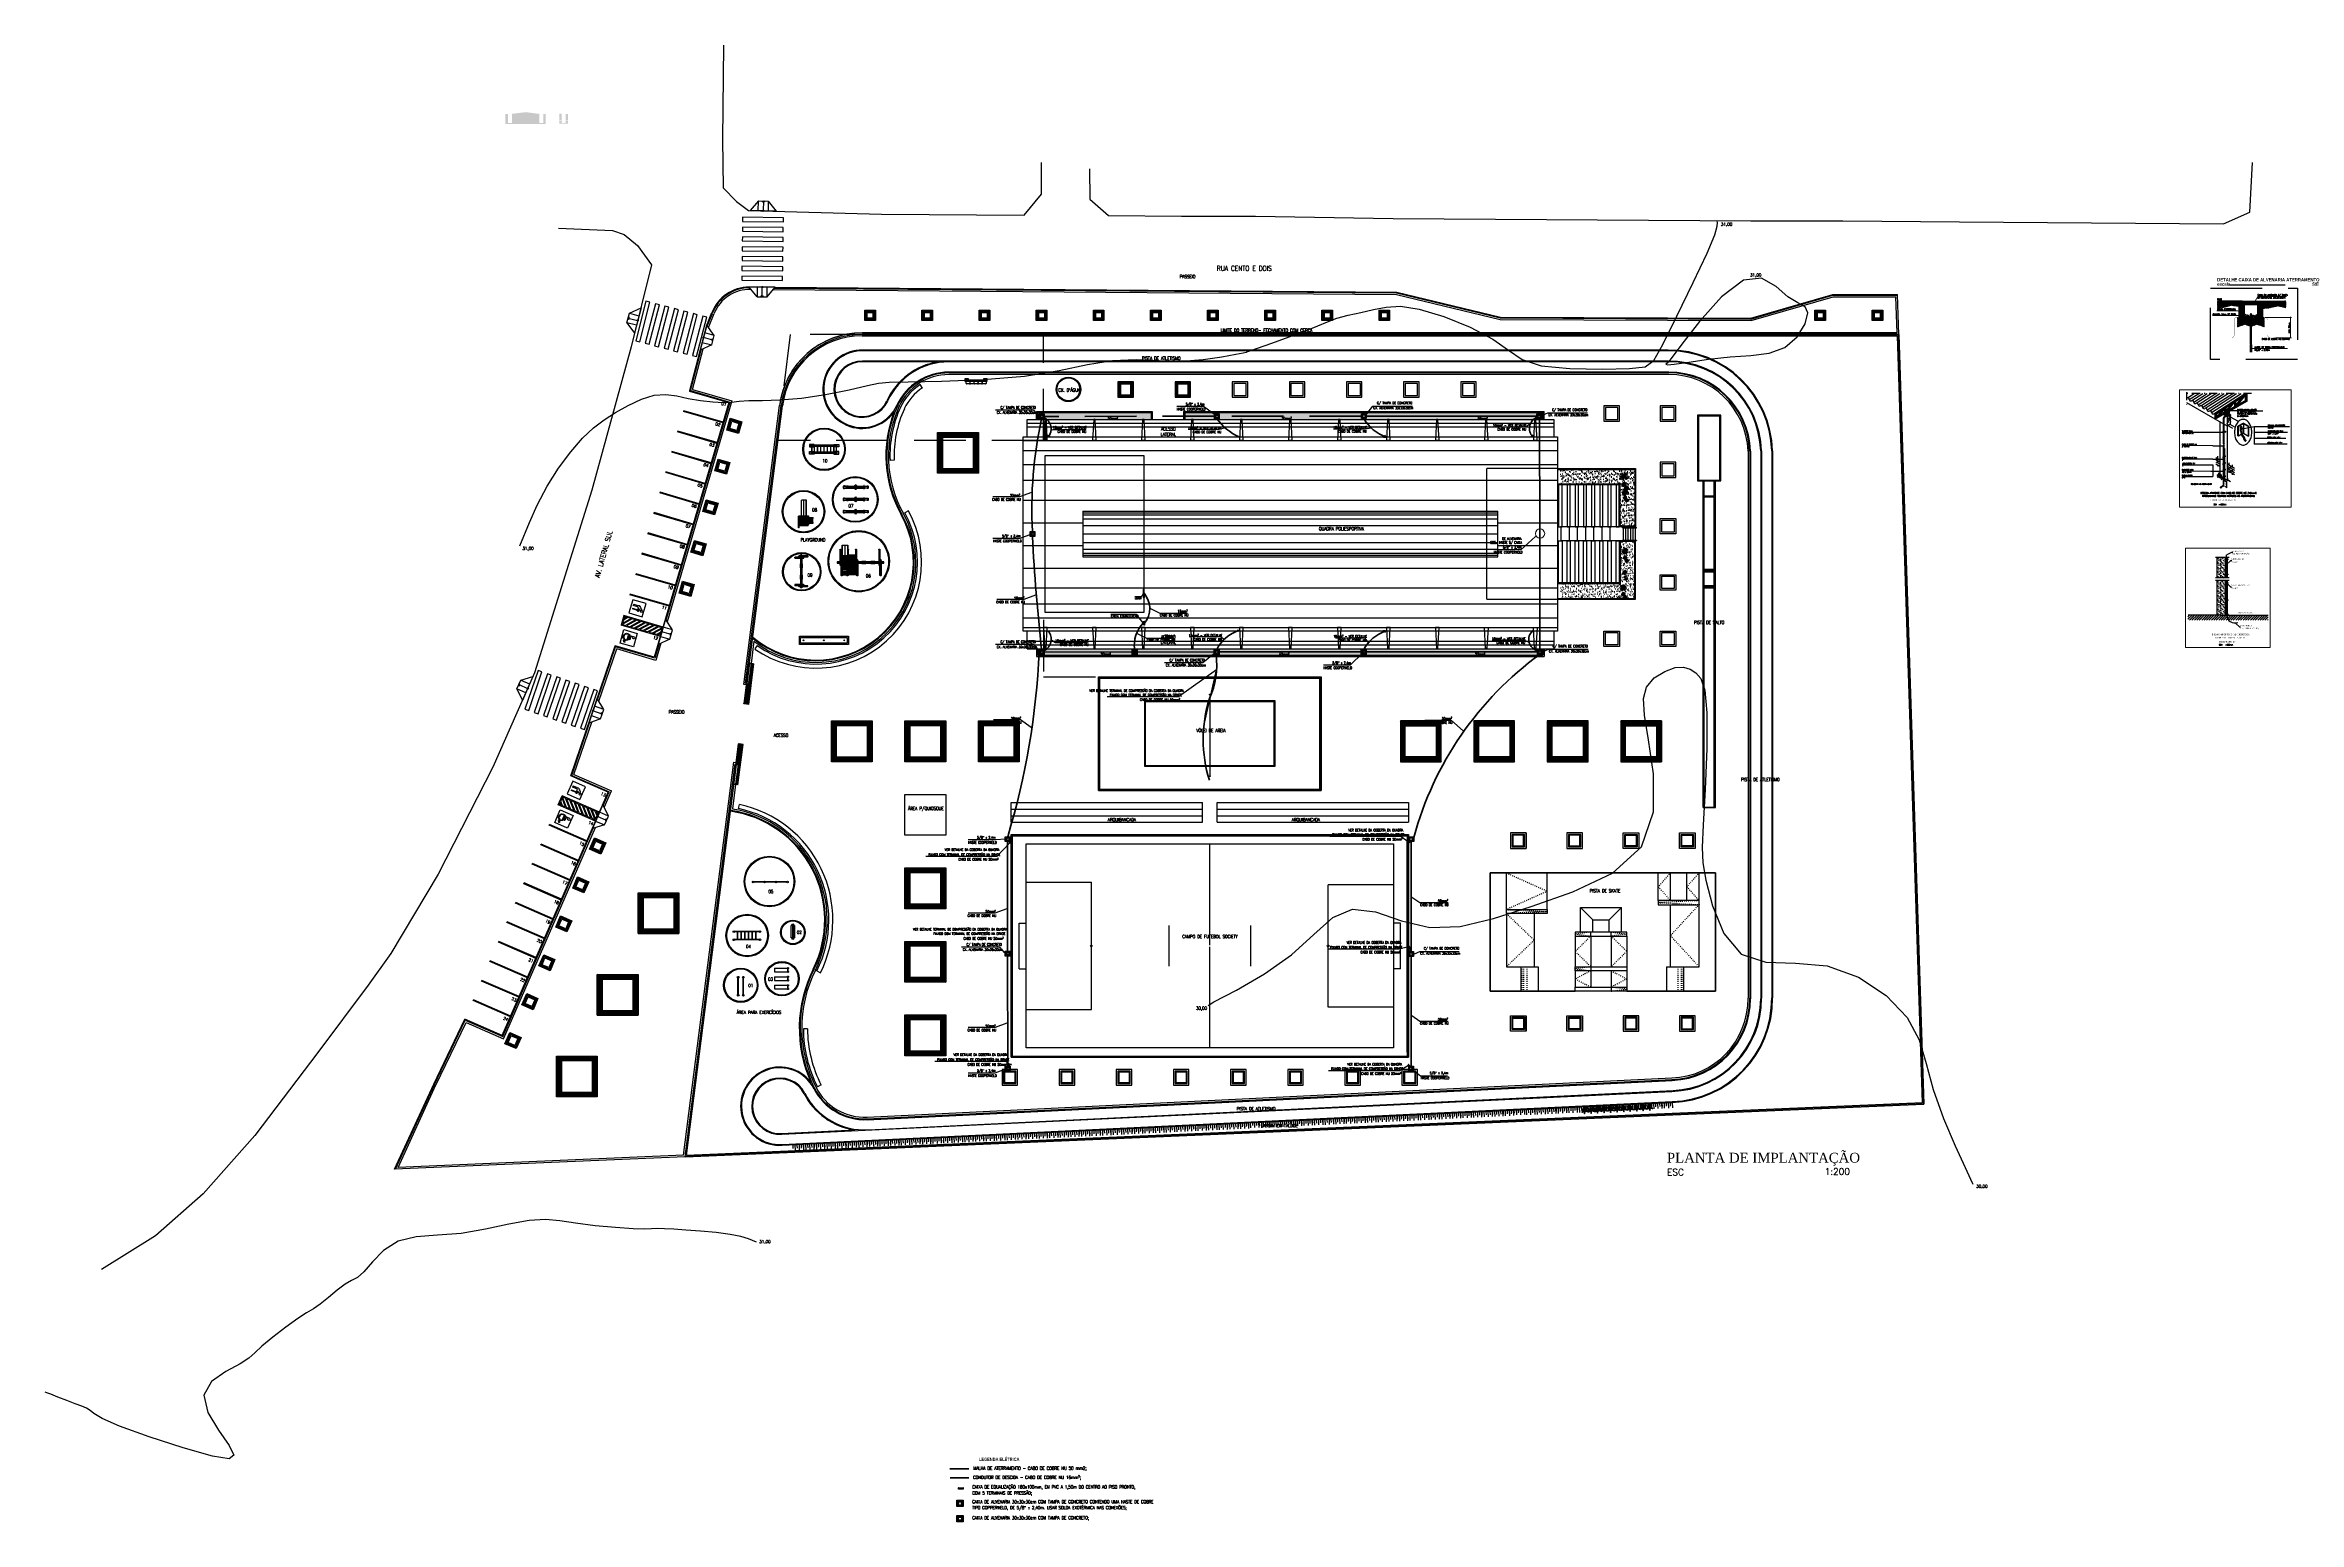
# Model space of a CAD drawing. Header units: inches. Extents: x 462047 to 462370, y 9198028 to 9198209.
# Drawn here: x 462046.8 to 462323, y 9198028.1 to 9198209 of the extents above; entities that cross this region are included whole.
import ezdxf
from ezdxf import colors
from ezdxf.entities.mleader import LeaderData, LeaderLine
from ezdxf.enums import TextEntityAlignment as Align
from ezdxf.math import Vec2, Vec3

# ---------------------------------------------------------------- set-up
doc = ezdxf.new("R2010")
doc.units = ezdxf.units.IN
doc.header["$MEASUREMENT"] = 0
for name, pattern in [('ACAD_ISO07W100', [3, 0, -3]), ('ARQ-MEPJ_BAS-PJ1-GERAL-R06$0$TT4', [0.1, 0.05, -0.05]), ('CONTINU', [0]), ('CONTINUO', [0]), ('DASHDOTX2', [2, 1, -0.5, 0, -0.5]), ('HIDDEN', [9.525, 6.35, -3.175]), ('OCULTA2', [4.7625, 3.175, -1.5875])]:
    doc.linetypes.add(name, pattern=pattern)
for name, color, linetype in [('15', 1, 'Continuous'), ('25', 2, 'Continuous'), ('50', 5, 'Continuous'), ('C01', 1, 'Continuous'), ('C02', 2, 'Continuous'), ('C03', 3, 'Continuous'), ('C04', 4, 'Continuous'), ('C05', 4, 'Continuous'), ('I-AGUA QUENTE', 190, 'Continuous'), ('I-ARQ', 8, 'Continuous'), ('I-CURVANIVEL', 55, 'CONTINU'), ('I-NORMO_ARQ', 8, 'Continuous'), ('I-NORMO_INST', 4, 'Continuous'), ('NOTA', 3, 'Continuous')]:
    doc.layers.add(name, color=color, linetype=linetype)
for name, color, linetype, lineweight in [('I-CAIXAS', 3, 'Continuous', 30), ('I-ELET_EMB', 5, 'Continuous', 35), ('I-ELET_PISO', 5, 'HIDDEN', 35), ('I-LIN_CHAMADA', 9, 'Continuous', 9), ('I-PONTO_ELE', 4, 'Continuous', 30), ('I-TEXTOS', 2, 'Continuous', 25)]:
    doc.layers.add(name, color=color, linetype=linetype, lineweight=lineweight)
doc.styles.add('100CL', font='romans.shx', dxfattribs={"height": 2.5})
doc.styles.add('140CL', font='ACENT.shx', dxfattribs={"height": 3.5})
doc.styles.add('25CL', font='ROMANS.shx', dxfattribs={"height": 2.5})
doc.styles.add('35CL', font='ROMANS.shx', dxfattribs={"height": 3.5})
doc.styles.add('80', font='', dxfattribs={"height": 0.2})
doc.styles.add('80CL', font='ACENT.shx', dxfattribs={"height": 2})
doc.styles.add('COTA200', font='ROMANS.SHX')
doc.styles.add('COTA250', font='ROMANS.SHX')
doc.styles.add('ROMANS', font='romans.shx', dxfattribs={"width": 0.75, "height": 0.1})
doc.styles.add('SANSSERIFBOLD', font='sasb____.pfb')
doc.styles.add('TITULO', font='times.ttf')
doc.styles.get('80').set_extended_font_data('Technical')
doc.linetypes.add('ATERRAMENTO', pattern='A,0.6,-0.25,["+",Standard,S=0.3,R=0,X=-0.11,Y=-0.15],-0.25', length=1.1)
pattern_1 = [(45, (0, 0), (4e-19, 0.00353553390593274), [0.0025, -0.0025]), (45, (-0.000663, 0.000663), (4e-19, 0.00353553390593274), [0.0025, -0.0025]), (45, (-0.0013258, 0.0013258), (4e-19, 0.00353553390593274), [0.0025, -0.0025]), (135, (-0.0013258, 0.0017678), (-0.00353553390593274, 7e-19), [0.0025, -0.0025]), (135, (-0.000663, 0.0024307), (-0.00353553390593274, 7e-19), [0.0025, -0.0025]), (135, (2e-19, 0.0030936), (-0.00353553390593274, 7e-19), [0.0025, -0.0025])]

# ---------------------------------------------------------------- blocks, each defined once
blk = doc.blocks.new('*X46')
at = {"color": 0}
for p, q in [((4369, 2743), (4385, 2759)), ((4369, 2751), (4377, 2759)), ((4369, 2734), (4391, 2756)), ((4369, 2725), (4391, 2747)), ((4369, 2716), (4391, 2738)), ((4369, 2698), (4406, 2735)), ((4369, 2707), (4397, 2735)), ((4369, 2689), (4406, 2727)), ((4369, 2681), (4372, 2683)), ((4369, 2672), (4378, 2681)), ((4369, 2663), (4384, 2678)), ((4372, 2683), (4406, 2718)), ((4378, 2681), (4406, 2709)), ((4384, 2678), (4406, 2700)), ((4389, 2675), (4406, 2692)), ((4395, 2672), (4406, 2683)), ((4506, 2712), (4544, 2750)), ((4506, 2703), (4544, 2741)), ((4506, 2730), (4512, 2735)), ((4506, 2721), (4521, 2735)), ((4506, 2694), (4544, 2732)), ((4506, 2686), (4544, 2723)), ((4506, 2677), (4544, 2714)), ((4506, 2668), (4544, 2705)), ((4506, 2659), (4544, 2697)), ((4506, 2650), (4544, 2688)), ((4506, 2641), (4544, 2679)), ((4521, 2754), (4527, 2759)), ((4521, 2745), (4536, 2759)), ((4521, 2736), (4544, 2758)), ((4369, 2654), (4389, 2675)), ((4369, 2645), (4395, 2672)), ((4369, 2636), (4371, 2638)), ((4370, 2629), (4380, 2638)), ((4371, 2638), (4401, 2669)), ((4379, 2629), (4388, 2638)), ((4380, 2638), (4406, 2665)), ((4388, 2638), (4406, 2656)), ((4388, 2629), (4397, 2638)), ((4397, 2638), (4406, 2647)), ((4397, 2629), (4406, 2638)), ((4401, 2669), (4406, 2674)), ((4406, 2638), (4406, 2639)), ((4406, 2629), (4406, 2630)), ((4506, 2633), (4512, 2638)), ((4512, 2638), (4544, 2670)), ((4512, 2629), (4521, 2638)), ((4521, 2638), (4544, 2661)), ((4521, 2629), (4530, 2638)), ((4529, 2629), (4539, 2638)), ((4530, 2638), (4544, 2652)), ((4538, 2629), (4544, 2635)), ((4539, 2638), (4544, 2644))]:
    blk.add_line(p, q, dxfattribs=at)
blk = doc.blocks.new('*X47')
at = {"color": 0}
for p, q in [((4358, 2629), (4367, 2638)), ((4358, 2632), (4364, 2638)), ((4358, 2636), (4360, 2638)), ((4358, 2626), (4369, 2636)), ((4407, 2586), (4358, 2636)), ((4358, 2622), (4369, 2633)), ((4405, 2585), (4358, 2632)), ((4358, 2601), (4386, 2629)), ((4358, 2605), (4383, 2629)), ((4358, 2608), (4379, 2629)), ((4358, 2612), (4376, 2629)), ((4358, 2615), (4372, 2629)), ((4358, 2619), (4369, 2629)), ((4402, 2584), (4358, 2628)), ((4400, 2583), (4358, 2625)), ((4397, 2582), (4358, 2621)), ((4394, 2581), (4358, 2617)), ((4392, 2580), (4358, 2614)), ((4389, 2579), (4358, 2610)), ((4387, 2578), (4358, 2607)), ((4384, 2577), (4358, 2603)), ((4410, 2587), (4359, 2638)), ((4359, 2570), (4418, 2629)), ((4359, 2574), (4415, 2629)), ((4359, 2577), (4411, 2629)), ((4359, 2581), (4407, 2629)), ((4359, 2584), (4404, 2629)), ((4359, 2588), (4400, 2629)), ((4359, 2591), (4397, 2629)), ((4359, 2594), (4393, 2629)), ((4359, 2598), (4390, 2629)), ((4382, 2576), (4359, 2599)), ((4379, 2575), (4359, 2596)), ((4377, 2574), (4359, 2592)), ((4374, 2573), (4359, 2589)), ((4372, 2572), (4359, 2585)), ((4369, 2571), (4359, 2581)), ((4367, 2570), (4359, 2578)), ((4364, 2569), (4359, 2574)), ((4361, 2568), (4359, 2570)), ((4360, 2568), (4422, 2629)), ((4369, 2632), (4362, 2638)), ((4369, 2635), (4366, 2638)), ((4366, 2570), (4425, 2629)), ((4414, 2586), (4371, 2629)), ((4372, 2572), (4429, 2629)), ((4419, 2585), (4375, 2629)), ((4378, 2575), (4432, 2629)), ((4425, 2583), (4378, 2629)), ((4430, 2581), (4382, 2629)), ((4384, 2577), (4436, 2629)), ((4435, 2579), (4385, 2629)), ((4389, 2579), (4439, 2629)), ((4441, 2577), (4389, 2629)), ((4446, 2576), (4392, 2629)), ((4395, 2581), (4443, 2629)), ((4451, 2574), (4396, 2629)), ((4454, 2575), (4400, 2629)), ((4401, 2584), (4446, 2629)), ((4454, 2578), (4403, 2629)), ((4407, 2586), (4450, 2629)), ((4454, 2582), (4407, 2629)), ((4454, 2585), (4410, 2629)), ((4412, 2587), (4453, 2629)), ((4454, 2589), (4414, 2629)), ((4414, 2586), (4454, 2626)), ((4454, 2592), (4417, 2629)), ((4417, 2585), (4454, 2622)), ((4419, 2585), (4454, 2619)), ((4454, 2596), (4421, 2629)), ((4422, 2584), (4454, 2615)), ((4454, 2600), (4424, 2629)), ((4425, 2583), (4454, 2612)), ((4427, 2582), (4454, 2608)), ((4454, 2603), (4428, 2629)), ((4430, 2581), (4454, 2605)), ((4454, 2607), (4431, 2629)), ((4433, 2580), (4454, 2601)), ((4454, 2610), (4435, 2629)), ((4435, 2579), (4454, 2598)), ((4454, 2614), (4438, 2629)), ((4438, 2578), (4454, 2594)), ((4441, 2577), (4454, 2591)), ((4454, 2617), (4442, 2629)), ((4443, 2576), (4454, 2587)), ((4454, 2621), (4446, 2629)), ((4446, 2576), (4454, 2584)), ((4454, 2624), (4449, 2629)), ((4449, 2575), (4454, 2580)), ((4451, 2574), (4454, 2576)), ((4454, 2628), (4453, 2629)), ((4454, 2573), (4454, 2573))]:
    blk.add_line(p, q, dxfattribs=at)
blk = doc.blocks.new('DOT')
for p, q in [((-1, 0), (1, 0)), ((0, 1), (0, -1))]:
    blk.add_line(p, q)
blk.add_circle((0, 0), 0.35)
blk = doc.blocks.new('*X45')
at = {"color": 0}
for p, q in [((4210, 2711), (4258, 2759)), ((4210, 2714), (4255, 2759)), ((4210, 2718), (4251, 2759)), ((4210, 2721), (4248, 2759)), ((4210, 2725), (4244, 2759)), ((4210, 2728), (4240, 2759)), ((4210, 2732), (4237, 2759)), ((4210, 2735), (4233, 2759)), ((4210, 2739), (4230, 2759)), ((4210, 2743), (4226, 2759)), ((4210, 2746), (4223, 2759)), ((4210, 2750), (4219, 2759)), ((4210, 2753), (4216, 2759)), ((4210, 2757), (4212, 2759)), ((4256, 2713), (4210, 2759)), ((4253, 2712), (4210, 2755)), ((4249, 2712), (4210, 2752)), ((4246, 2712), (4210, 2748)), ((4243, 2711), (4210, 2745)), ((4240, 2711), (4210, 2741)), ((4236, 2711), (4210, 2738)), ((4233, 2711), (4210, 2734)), ((4230, 2710), (4210, 2730)), ((4227, 2710), (4210, 2727)), ((4223, 2710), (4210, 2723)), ((4220, 2709), (4210, 2720)), ((4217, 2709), (4210, 2716)), ((4214, 2709), (4210, 2713)), ((4210, 2709), (4210, 2709)), ((4211, 2709), (4262, 2759)), ((4259, 2713), (4213, 2759)), ((4215, 2709), (4265, 2759)), ((4262, 2714), (4217, 2759)), ((4219, 2709), (4269, 2759)), ((4264, 2715), (4220, 2759)), ((4223, 2710), (4272, 2759)), ((4267, 2716), (4224, 2759)), ((4227, 2710), (4276, 2759)), ((4270, 2716), (4227, 2759)), ((4231, 2710), (4279, 2759)), ((4272, 2717), (4231, 2759)), ((4275, 2718), (4234, 2759)), ((4235, 2711), (4283, 2759)), ((4238, 2711), (4286, 2759)), ((4278, 2719), (4238, 2759)), ((4281, 2720), (4241, 2759)), ((4242, 2711), (4290, 2759)), ((4283, 2721), (4245, 2759)), ((4246, 2712), (4294, 2759)), ((4286, 2721), (4248, 2759)), ((4250, 2712), (4297, 2759)), ((4289, 2722), (4252, 2759)), ((4254, 2712), (4301, 2759)), ((4292, 2723), (4255, 2759)), ((4258, 2713), (4304, 2759)), ((4294, 2724), (4259, 2759)), ((4297, 2725), (4262, 2759)), ((4263, 2715), (4308, 2759)), ((4300, 2725), (4266, 2759)), ((4268, 2716), (4311, 2759)), ((4302, 2726), (4270, 2759)), ((4273, 2717), (4315, 2759)), ((4305, 2727), (4273, 2759)), ((4308, 2728), (4277, 2759)), ((4278, 2719), (4318, 2759)), ((4312, 2727), (4280, 2759)), ((4283, 2720), (4322, 2759)), ((4316, 2727), (4284, 2759)), ((4320, 2726), (4287, 2759)), ((4288, 2722), (4325, 2759)), ((4324, 2726), (4291, 2759)), ((4293, 2723), (4329, 2759)), ((4328, 2725), (4294, 2759)), ((4298, 2725), (4332, 2759)), ((4332, 2725), (4298, 2759)), ((4336, 2724), (4301, 2759)), ((4303, 2726), (4336, 2759)), ((4340, 2724), (4305, 2759)), ((4308, 2728), (4339, 2759)), ((4344, 2723), (4308, 2759)), ((4311, 2728), (4343, 2759)), ((4348, 2723), (4312, 2759)), ((4315, 2727), (4347, 2759)), ((4352, 2722), (4316, 2759)), ((4318, 2727), (4350, 2759)), ((4356, 2722), (4319, 2759)), ((4321, 2726), (4354, 2759)), ((4360, 2721), (4323, 2759)), ((4324, 2726), (4357, 2759)), ((4364, 2721), (4326, 2759)), ((4327, 2726), (4361, 2759)), ((4330, 2725), (4364, 2759)), ((4368, 2720), (4330, 2759)), ((4333, 2725), (4368, 2759)), ((4369, 2723), (4333, 2759)), ((4369, 2727), (4337, 2759)), ((4337, 2724), (4369, 2757)), ((4369, 2730), (4340, 2759)), ((4340, 2724), (4369, 2753)), ((4343, 2724), (4369, 2750)), ((4369, 2734), (4344, 2759)), ((4346, 2723), (4369, 2746)), ((4369, 2738), (4347, 2759)), ((4349, 2723), (4369, 2743)), ((4369, 2741), (4351, 2759)), ((4352, 2722), (4369, 2739)), ((4369, 2745), (4354, 2759)), ((4355, 2722), (4369, 2735)), ((4369, 2748), (4358, 2759)), ((4359, 2722), (4369, 2732)), ((4369, 2752), (4361, 2759)), ((4362, 2721), (4369, 2728)), ((4369, 2755), (4365, 2759)), ((4365, 2721), (4369, 2725)), ((4368, 2720), (4369, 2721)), ((4369, 2759), (4369, 2759)), ((4544, 2758), (4545, 2759)), ((4544, 2755), (4548, 2759)), ((4544, 2751), (4552, 2759)), ((4544, 2748), (4555, 2759)), ((4544, 2744), (4559, 2759)), ((4544, 2741), (4562, 2759)), ((4544, 2737), (4566, 2759)), ((4544, 2734), (4569, 2759)), ((4544, 2730), (4573, 2759)), ((4544, 2727), (4576, 2759)), ((4544, 2723), (4580, 2759)), ((4544, 2720), (4583, 2759)), ((4544, 2716), (4587, 2759)), ((4544, 2712), (4590, 2759)), ((4544, 2709), (4594, 2759)), ((4544, 2705), (4598, 2759)), ((4592, 2709), (4544, 2757)), ((4589, 2708), (4544, 2753)), ((4586, 2708), (4544, 2750)), ((4583, 2708), (4544, 2746)), ((4579, 2707), (4544, 2743)), ((4576, 2707), (4544, 2739)), ((4573, 2707), (4544, 2736)), ((4570, 2706), (4544, 2732)), ((4566, 2706), (4544, 2729)), ((4563, 2706), (4544, 2725)), ((4560, 2706), (4544, 2722)), ((4557, 2705), (4544, 2718)), ((4553, 2705), (4544, 2715)), ((4550, 2705), (4544, 2711)), ((4547, 2704), (4544, 2708)), ((4595, 2709), (4545, 2759)), ((4546, 2704), (4601, 2759)), ((4598, 2710), (4549, 2759)), ((4550, 2705), (4605, 2759)), ((4601, 2711), (4552, 2759)), ((4554, 2705), (4608, 2759)), ((4604, 2711), (4556, 2759)), ((4558, 2705), (4612, 2759)), ((4607, 2712), (4559, 2759)), ((4562, 2706), (4615, 2759)), ((4610, 2713), (4563, 2759)), ((4566, 2706), (4619, 2759)), ((4612, 2713), (4567, 2759)), ((4570, 2706), (4622, 2759)), ((4615, 2714), (4570, 2759)), ((4573, 2707), (4626, 2759)), ((4618, 2714), (4574, 2759)), ((4577, 2707), (4629, 2759)), ((4621, 2715), (4577, 2759)), ((4581, 2707), (4633, 2759)), ((4624, 2716), (4581, 2759)), ((4627, 2716), (4584, 2759)), ((4585, 2708), (4636, 2759)), ((4630, 2717), (4588, 2759)), ((4589, 2708), (4640, 2759)), ((4633, 2718), (4591, 2759)), ((4594, 2709), (4644, 2759)), ((4636, 2718), (4595, 2759)), ((4598, 2710), (4647, 2759)), ((4639, 2719), (4598, 2759)), ((4642, 2719), (4602, 2759)), ((4603, 2711), (4651, 2759)), ((4644, 2720), (4605, 2759)), ((4607, 2712), (4654, 2759)), ((4647, 2721), (4609, 2759)), ((4612, 2713), (4658, 2759)), ((4650, 2721), (4613, 2759)), ((4616, 2714), (4661, 2759)), ((4653, 2722), (4616, 2759)), ((4656, 2723), (4620, 2759)), ((4621, 2715), (4665, 2759)), ((4659, 2723), (4623, 2759)), ((4625, 2716), (4668, 2759)), ((4664, 2722), (4627, 2759)), ((4630, 2717), (4672, 2759)), ((4668, 2721), (4630, 2759)), ((4634, 2718), (4675, 2759)), ((4673, 2720), (4634, 2759)), ((4677, 2719), (4637, 2759)), ((4639, 2719), (4679, 2759)), ((4682, 2718), (4641, 2759)), ((4643, 2720), (4682, 2759)), ((4686, 2717), (4644, 2759)), ((4648, 2721), (4686, 2759)), ((4691, 2716), (4648, 2759)), ((4695, 2715), (4651, 2759)), ((4652, 2722), (4689, 2759)), ((4700, 2714), (4655, 2759)), ((4657, 2723), (4693, 2759)), ((4704, 2713), (4658, 2759)), ((4660, 2723), (4697, 2759)), ((4709, 2712), (4662, 2759)), ((4663, 2722), (4700, 2759)), ((4666, 2722), (4704, 2759)), ((4713, 2711), (4666, 2759)), ((4669, 2721), (4707, 2759)), ((4716, 2713), (4669, 2759)), ((4672, 2720), (4711, 2759)), ((4716, 2716), (4673, 2759)), ((4675, 2720), (4714, 2759)), ((4716, 2719), (4676, 2759)), ((4678, 2719), (4717, 2758)), ((4716, 2723), (4680, 2759)), ((4681, 2718), (4716, 2754)), ((4716, 2726), (4683, 2759)), ((4684, 2718), (4716, 2751)), ((4686, 2717), (4716, 2747)), ((4716, 2730), (4687, 2759)), ((4689, 2717), (4716, 2743)), ((4716, 2733), (4690, 2759)), ((4692, 2716), (4716, 2740)), ((4716, 2737), (4694, 2759)), ((4695, 2715), (4716, 2736)), ((4716, 2740), (4697, 2759)), ((4698, 2715), (4716, 2733)), ((4716, 2744), (4701, 2759)), ((4701, 2714), (4716, 2729)), ((4716, 2747), (4704, 2759)), ((4704, 2713), (4716, 2725)), ((4707, 2713), (4716, 2722)), ((4716, 2751), (4708, 2759)), ((4710, 2712), (4716, 2718)), ((4716, 2754), (4711, 2759)), ((4713, 2711), (4716, 2715)), ((4717, 2758), (4715, 2759)), ((4716, 2711), (4716, 2711))]:
    blk.add_line(p, q, dxfattribs=at)
blk = doc.blocks.new('_DOTBLANK')
at = {"color": 0, "linetype": 'ByBlock'}
blk.add_line((-0.5, 0), (-1, 0), dxfattribs=at)
blk.add_circle((0, 0), 0.5, dxfattribs=at)
blk = doc.blocks.new('*X48')
at = {"color": 0}
for p, q in [((0.87, -0.45), (1.33, 0)), ((0.87, -0.19), (1.06, 0)), ((1.04, -0.55), (1.59, 0)), ((1.31, -0.55), (1.86, 0)), ((1.57, -0.55), (2.12, 0)), ((1.84, -0.55), (2.39, 0)), ((2.1, -0.55), (2.65, 0)), ((2.37, -0.55), (2.92, 0)), ((2.63, -0.55), (3.18, 0)), ((2.9, -0.55), (3.45, 0)), ((3.16, -0.55), (3.71, 0)), ((3.43, -0.55), (3.98, 0)), ((3.69, -0.55), (4.24, 0)), ((3.96, -0.55), (4.51, 0)), ((4.22, -0.55), (4.77, 0)), ((4.49, -0.55), (5.04, 0)), ((4.75, -0.55), (5.3, 0)), ((5.02, -0.55), (5.57, 0)), ((5.28, -0.55), (5.83, 0)), ((5.55, -0.55), (6.1, 0)), ((5.81, -0.55), (6.36, 0)), ((6.08, -0.55), (6.63, 0)), ((6.35, -0.55), (6.89, 0)), ((6.61, -0.55), (7.16, 0)), ((6.88, -0.55), (7.42, 0)), ((7.14, -0.55), (7.69, 0)), ((7.41, -0.55), (7.95, 0)), ((7.67, -0.55), (8.22, 0)), ((7.94, -0.55), (8.49, 0)), ((8.2, -0.55), (8.75, 0)), ((8.47, -0.55), (9.02, 0)), ((8.73, -0.55), (9.28, 0)), ((9, -0.55), (9.55, 0)), ((0.93, 0), (0.93, 0)), ((0.93, -0.27), (0.93, -0.27)), ((0.93, -0.53), (0.93, -0.53)), ((1.06, -0.13), (1.06, -0.13)), ((1.06, -0.4), (1.06, -0.4)), ((1.19, 0), (1.19, 0)), ((1.19, -0.27), (1.19, -0.27)), ((1.19, -0.53), (1.19, -0.53)), ((1.33, -0.13), (1.33, -0.13)), ((1.33, -0.4), (1.33, -0.4)), ((1.46, 0), (1.46, 0)), ((1.46, -0.27), (1.46, -0.27)), ((1.46, -0.53), (1.46, -0.53)), ((1.59, -0.13), (1.59, -0.13)), ((1.59, -0.4), (1.59, -0.4)), ((1.72, 0), (1.72, 0)), ((1.72, -0.27), (1.72, -0.27)), ((1.72, -0.53), (1.72, -0.53)), ((1.86, -0.13), (1.86, -0.13)), ((1.86, -0.4), (1.86, -0.4)), ((1.99, 0), (1.99, 0)), ((1.99, -0.27), (1.99, -0.27)), ((1.99, -0.53), (1.99, -0.53)), ((2.12, -0.13), (2.12, -0.13)), ((2.12, -0.4), (2.12, -0.4)), ((2.25, 0), (2.25, 0)), ((2.25, -0.27), (2.25, -0.27)), ((2.25, -0.53), (2.25, -0.53)), ((2.39, -0.13), (2.39, -0.13)), ((2.39, -0.4), (2.39, -0.4)), ((2.52, -0.27), (2.52, -0.27)), ((2.52, -0.53), (2.52, -0.53)), ((2.65, -0.13), (2.65, -0.13)), ((2.65, -0.4), (2.65, -0.4)), ((2.78, 0), (2.78, 0)), ((2.78, -0.27), (2.78, -0.27)), ((2.78, -0.53), (2.78, -0.53)), ((2.92, -0.13), (2.92, -0.13)), ((2.92, -0.4), (2.92, -0.4)), ((3.05, 0), (3.05, 0)), ((3.05, -0.27), (3.05, -0.27)), ((3.05, -0.53), (3.05, -0.53)), ((3.18, -0.13), (3.18, -0.13)), ((3.18, -0.4), (3.18, -0.4)), ((3.31, 0), (3.31, 0)), ((3.31, -0.27), (3.31, -0.27)), ((3.31, -0.53), (3.31, -0.53)), ((3.45, -0.13), (3.45, -0.13)), ((3.45, -0.4), (3.45, -0.4)), ((3.58, 0), (3.58, 0)), ((3.58, -0.27), (3.58, -0.27)), ((3.58, -0.53), (3.58, -0.53)), ((3.71, -0.13), (3.71, -0.13)), ((3.71, -0.4), (3.71, -0.4)), ((3.84, 0), (3.84, 0)), ((3.84, -0.27), (3.84, -0.27)), ((3.84, -0.53), (3.84, -0.53)), ((3.98, -0.13), (3.98, -0.13)), ((3.98, -0.4), (3.98, -0.4)), ((4.11, 0), (4.11, 0)), ((4.11, -0.27), (4.11, -0.27)), ((4.11, -0.53), (4.11, -0.53)), ((4.24, -0.13), (4.24, -0.13)), ((4.24, -0.4), (4.24, -0.4)), ((4.38, 0), (4.38, 0)), ((4.38, -0.27), (4.38, -0.27)), ((4.38, -0.53), (4.38, -0.53)), ((4.51, -0.13), (4.51, -0.13)), ((4.51, -0.4), (4.51, -0.4)), ((4.64, 0), (4.64, 0)), ((4.64, -0.27), (4.64, -0.27)), ((4.64, -0.53), (4.64, -0.53)), ((4.77, -0.13), (4.77, -0.13)), ((4.77, -0.4), (4.77, -0.4)), ((4.91, 0), (4.91, 0)), ((4.91, -0.27), (4.91, -0.27)), ((4.91, -0.53), (4.91, -0.53)), ((5.04, -0.13), (5.04, -0.13)), ((5.04, -0.4), (5.04, -0.4)), ((5.17, 0), (5.17, 0)), ((5.17, -0.27), (5.17, -0.27)), ((5.17, -0.53), (5.17, -0.53)), ((5.3, -0.13), (5.3, -0.13)), ((5.3, -0.4), (5.3, -0.4)), ((5.44, 0), (5.44, 0)), ((5.44, -0.27), (5.44, -0.27)), ((5.44, -0.53), (5.44, -0.53)), ((5.57, -0.13), (5.57, -0.13)), ((5.57, -0.4), (5.57, -0.4)), ((5.7, 0), (5.7, 0)), ((5.7, -0.27), (5.7, -0.27)), ((5.7, -0.53), (5.7, -0.53)), ((5.83, -0.13), (5.83, -0.13)), ((5.83, -0.4), (5.83, -0.4)), ((5.97, 0), (5.97, 0)), ((5.97, -0.27), (5.97, -0.27)), ((5.97, -0.53), (5.97, -0.53)), ((6.1, -0.13), (6.1, -0.13)), ((6.1, -0.4), (6.1, -0.4)), ((6.23, 0), (6.23, 0)), ((6.23, -0.27), (6.23, -0.27)), ((6.23, -0.53), (6.23, -0.53)), ((6.36, -0.13), (6.36, -0.13)), ((6.36, -0.4), (6.36, -0.4)), ((6.5, 0), (6.5, 0)), ((6.5, -0.27), (6.5, -0.27)), ((6.5, -0.53), (6.5, -0.53)), ((6.63, -0.13), (6.63, -0.13)), ((6.63, -0.4), (6.63, -0.4)), ((6.76, 0), (6.76, 0)), ((6.76, -0.27), (6.76, -0.27)), ((6.76, -0.53), (6.76, -0.53)), ((6.89, -0.13), (6.89, -0.13)), ((6.89, -0.4), (6.89, -0.4)), ((7.03, 0), (7.03, 0)), ((7.03, -0.27), (7.03, -0.27)), ((7.03, -0.53), (7.03, -0.53)), ((7.16, -0.13), (7.16, -0.13)), ((7.16, -0.4), (7.16, -0.4)), ((7.29, 0), (7.29, 0)), ((7.29, -0.27), (7.29, -0.27)), ((7.29, -0.53), (7.29, -0.53)), ((7.42, -0.13), (7.42, -0.13)), ((7.42, -0.4), (7.42, -0.4)), ((7.56, 0), (7.56, 0)), ((7.56, -0.27), (7.56, -0.27)), ((7.56, -0.53), (7.56, -0.53)), ((7.69, -0.13), (7.69, -0.13)), ((7.69, -0.4), (7.69, -0.4)), ((7.82, 0), (7.82, 0)), ((7.82, -0.27), (7.82, -0.27)), ((7.82, -0.53), (7.82, -0.53)), ((7.95, -0.13), (7.95, -0.13)), ((7.95, -0.4), (7.95, -0.4)), ((8.09, 0), (8.09, 0)), ((8.09, -0.27), (8.09, -0.27)), ((8.09, -0.53), (8.09, -0.53)), ((8.22, -0.13), (8.22, -0.13)), ((8.22, -0.4), (8.22, -0.4)), ((8.35, 0), (8.35, 0)), ((8.35, -0.27), (8.35, -0.27)), ((8.35, -0.53), (8.35, -0.53)), ((8.49, -0.13), (8.49, -0.13)), ((8.49, -0.4), (8.49, -0.4)), ((8.62, 0), (8.62, 0)), ((8.62, -0.27), (8.62, -0.27)), ((8.62, -0.53), (8.62, -0.53)), ((8.75, -0.13), (8.75, -0.13)), ((8.75, -0.4), (8.75, -0.4)), ((8.88, 0), (8.88, 0)), ((8.88, -0.27), (8.88, -0.27)), ((8.88, -0.53), (8.88, -0.53)), ((9.02, -0.13), (9.02, -0.13)), ((9.02, -0.4), (9.02, -0.4)), ((9.15, 0), (9.15, 0)), ((9.15, -0.27), (9.15, -0.27)), ((9.15, -0.53), (9.15, -0.53)), ((9.26, -0.55), (9.61, -0.2)), ((9.28, -0.13), (9.28, -0.13)), ((9.28, -0.4), (9.28, -0.4)), ((9.41, 0), (9.41, 0)), ((9.41, -0.27), (9.41, -0.27)), ((9.41, -0.53), (9.41, -0.53)), ((9.53, -0.55), (9.61, -0.46)), ((9.55, -0.13), (9.55, -0.13)), ((9.55, -0.4), (9.55, -0.4))]:
    blk.add_line(p, q, dxfattribs=at)
blk = doc.blocks.new('QUADRO-DISTRIBUIÇÃO')
blk.add_wipeout([(-0.26, 0.09), (0.26, 0.09), (0.26, 0.06), (0.23, 0.06), (0.23, -0.06), (-0.23, -0.06), (-0.23, 0.06), (-0.26, 0.06)]).dxf.layer = 'I-CAIXAS'
at = {"layer": 'I-CAIXAS'}
blk.add_hatch(color=256, dxfattribs=at).paths.add_polyline_path([(-0.23, -0.06), (0.23, -0.06), (0.23, 0.06)])
for p, q in [((-0.26, 0.06), (-0.26, 0.09)), ((-0.26, 0.09), (0.26, 0.09)), ((-0.23, 0.06), (-0.26, 0.06)), ((-0.23, -0.06), (-0.23, 0.06)), ((0.23, 0.06), (-0.23, -0.06)), ((0.26, 0.06), (0.23, 0.06)), ((0.23, 0.06), (0.23, -0.06)), ((0.26, 0.09), (0.26, 0.06)), ((0.23, -0.06), (-0.23, -0.06)), ((0.23, -0.06), (-0.23, -0.06))]:
    blk.add_line(p, q, dxfattribs=at)
blk.add_solid([(0.26, 0.09), (-0.26, 0.09), (0.26, 0.06), (-0.26, 0.06)], dxfattribs=at)
blk = doc.blocks.new('30X30')
at = {"layer": 'I-CAIXAS', "lineweight": 0}
h = blk.add_hatch(dxfattribs=at)
h.set_pattern_fill('STEEL', color=9, scale=0.018, style=0)
h.set_pattern_definition([(45, (-539.57447, 88.759806), (-0.0404111525, 0.0404111525), []), (45, (-539.57447, 88.78838), (-0.0404111525, 0.0404111525), [])])
h.paths.add_polyline_path([(0.3, 0.3), (-0.3, 0.3), (-0.3, -0.3), (0.3, -0.3)])
h.paths.add_polyline_path([(0.15, -0.15), (-0.15, -0.15), (-0.15, 0.15), (0.15, 0.15)], flags=16)
at = {"layer": 'I-CAIXAS'}
for points in [[(-0.3, 0.3), (0.3, 0.3), (0.3, -0.3), (-0.3, -0.3)], [(-0.15, 0.15), (0.15, 0.15), (0.15, -0.15), (-0.15, -0.15)]]:
    blk.add_lwpolyline(points, close=True, dxfattribs=at)
blk = doc.blocks.new('_Dot')
at = {"color": 0, "linetype": 'ByBlock', "lineweight": -2}
blk.add_line((-0.5, 0), (-1, 0), dxfattribs=at)
at = {"color": 0, "linetype": 'ByBlock', "const_width": 0.5}
blk.add_lwpolyline([(-0.25, 0, 1), (0.25, 0, 1)], format="xyb", close=True, dxfattribs=at)
blk = doc.blocks.new('QGBT')
blk.add_wipeout([(-1, 0.02), (0, 0.02), (0, -0.13), (-1, -0.13)]).dxf.layer = 'I-CAIXAS'
at = {"layer": 'I-CAIXAS'}
blk.add_hatch(color=256, dxfattribs=at).paths.add_polyline_path([(-1, -0.13), (0, -0.13), (0, 0.02)])
blk.add_line((-1, -0.13), (0, 0.02), dxfattribs=at)
blk.add_lwpolyline([(0, 0.02), (-1, 0.02), (-1, -0.13), (0, -0.13)], close=True, dxfattribs=at)
blk = doc.blocks.new('veg')
at = {"color": 0}
for p, q in [((271.92, 39.01), (272.43, 39.09)), ((271.95, 39.27), (272.43, 39.09)), ((272.03, 38.76), (272.43, 39.09)), ((272.1, 39.49), (272.43, 39.09)), ((272.25, 38.61), (272.43, 39.09)), ((272.35, 39.6), (272.43, 39.09)), ((272.61, 39.58), (272.43, 39.09)), ((272.83, 39.42), (272.43, 39.09)), ((272.94, 39.18), (272.43, 39.09)), ((272.76, 38.69), (272.43, 39.09)), ((272.91, 38.91), (272.43, 39.09)), ((272.51, 38.58), (272.43, 39.09)), ((273.11, 39.13), (273.42, 39.18)), ((273.13, 39.29), (273.42, 39.18)), ((273.18, 38.99), (273.42, 39.18)), ((273.22, 39.42), (273.42, 39.18)), ((273.31, 38.89), (273.42, 39.18)), ((273.37, 39.49), (273.42, 39.18)), ((273.52, 39.47), (273.42, 39.18)), ((273.65, 39.38), (273.42, 39.18)), ((273.72, 39.23), (273.42, 39.18)), ((273.7, 39.07), (273.42, 39.18)), ((273.61, 38.94), (273.42, 39.18)), ((273.47, 38.88), (273.42, 39.18)), ((273.62, 38.92), (273.92, 38.96)), ((273.63, 39.07), (273.92, 38.96)), ((273.68, 38.77), (273.92, 38.96)), ((273.73, 39.2), (273.92, 38.96)), ((273.81, 38.68), (273.92, 38.96)), ((273.87, 39.27), (273.92, 38.96)), ((274.03, 39.25), (273.92, 38.96)), ((274.16, 39.16), (273.92, 38.96)), ((274.23, 39.01), (273.92, 38.96)), ((274.21, 38.86), (273.92, 38.96)), ((274.12, 38.73), (273.92, 38.96)), ((273.97, 38.66), (273.92, 38.96))]:
    blk.add_line(p, q, dxfattribs=at)
blk = doc.blocks.new('BL COBERTA')
at = {"layer": 'I-ARQ'}
h = blk.add_hatch(dxfattribs=at)
h.set_pattern_fill('AR-SAND', color=256, scale=0.01, angle=180, style=0)
h.set_pattern_definition([(307.5, (463344.9367, 9297538.92566), (0.48941324, 0.01600031), [0, -0.38608, 0, -0.4318, 0, -0.41275]), (277.5, (463344.9367, 9297538.92566), (0.7168251, -0.44952328), [0, -0.20828, 0, -0.34798, 0, -0.13335]), (237.5, (463344.9367, 9297539.23808), (0.001437185, -0.79099237), [0, -0.127, 0, -0.4572, 0, -0.5969]), (227.5, (463344.9367, 9297539.2381), (0.22292932, -0.76355645), [0, -0.0635, 0, -0.29972, 0, -0.3429])])
h.paths.add_polyline_path([(464545.68, 9295954.64), (464543.88, 9295954.64), (464543.88, 9295963.75), (464550.83, 9295963.75), (464550.83, 9295961.95), (464545.68, 9295961.95)])
h = blk.add_hatch(dxfattribs=at)
h.set_pattern_fill('AR-SAND', color=256, scale=0.01, angle=180, style=0)
h.set_pattern_definition([(307.5, (464552.73212, 9295963.75456), (0.489413, 0.016), [0, -0.38608, 0, -0.4318, 0, -0.41275]), (277.5, (464552.7321, 9295963.75456), (0.716825, -0.449523), [0, -0.20828, 0, -0.34798, 0, -0.13335]), (237.5, (464552.7321, 9295964.06698), (0.001437, -0.790992), [0, -0.127, 0, -0.4572, 0, -0.5969]), (227.5, (464552.7321, 9295964.067), (0.22293, -0.763556), [0, -0.0635, 0, -0.29972, 0, -0.3429])])
h.paths.add_polyline_path([(464557.88, 9295954.64), (464557.88, 9295961.95), (464552.73, 9295961.95), (464552.73, 9295963.75), (464559.68, 9295963.75), (464559.68, 9295954.64)])
h = blk.add_hatch(dxfattribs=at)
h.set_pattern_fill('AR-SAND', color=256, scale=0.01, angle=180, style=0)
h.set_pattern_definition([(52.5, (464321.93618, 9294951.0887), (0.48941324, -0.01600031), [0, -0.38608, 0, -0.4318, 0, -0.41275]), (82.5, (464321.9362, 9294951.0887), (0.7168251, 0.4495233), [0, -0.20828, 0, -0.34798, 0, -0.13335]), (122.5, (464321.93618, 9294950.7763), (0.00143718, 0.79099237), [0, -0.127, 0, -0.4572, 0, -0.5969]), (132.5, (464321.9362, 9294950.7763), (0.22292932, 0.76355645), [0, -0.0635, 0, -0.29972, 0, -0.3429])])
h.paths.add_polyline_path([(464537.75, 9295952.49), (464537.75, 9295908.61), (464536.93, 9295908.61), (464536.93, 9295952.49)])
h.paths.add_polyline_path([(464536.93, 9295904.49), (464537.75, 9295904.49), (464537.75, 9295903.46), (464537.75, 9295897.04), (464537.75, 9295890.61), (464536.93, 9295890.61)])
h = blk.add_hatch(dxfattribs=at)
h.set_pattern_fill('AR-SAND', color=256, scale=0.01, angle=180, style=0)
h.set_pattern_definition([(52.5, (464540.16212, 9295936.04126), (0.4894132, -0.0160003), [0, -0.38608, 0, -0.4318, 0, -0.41275]), (82.5, (464540.1621, 9295936.04126), (0.716825, 0.449523), [0, -0.20828, 0, -0.34798, 0, -0.13335]), (122.5, (464540.1621, 9295935.72884), (0.0014372, 0.7909924), [0, -0.127, 0, -0.4572, 0, -0.5969]), (132.5, (464540.1621, 9295935.72884), (0.222929, 0.7635565), [0, -0.0635, 0, -0.29972, 0, -0.3429])])
h.paths.add_polyline_path([(464565.85, 9295890.61), (464565.85, 9295952.49), (464566.63, 9295952.49), (464566.63, 9295890.61)])
h = blk.add_hatch(dxfattribs=at)
h.set_pattern_fill('ANSI31', color=256, scale=0.2, style=0)
h.set_pattern_definition([(45, (110.476522, -303.203887), (-0.017677669529664, 0.017677669529664), [])])
h.paths.add_polyline_path([(464539.9, 9295891.76), (464538.67, 9295891.69), (464538.67, 9295891.41), (464539.9, 9295891.35)])
h.paths.add_polyline_path([(464540.31, 9295891.78), (464539.9, 9295891.76), (464539.9, 9295891.35), (464540.31, 9295891.33)])
h.paths.add_polyline_path([(464538.67, 9295891.69), (464538.22, 9295891.67), (464538.22, 9295891.44), (464538.67, 9295891.41)])
h.paths.add_polyline_path([(464538.22, 9295891.67), (464537.78, 9295891.64), (464537.78, 9295891.46), (464538.22, 9295891.44)])
for p, q in [((464550.98, 9295963.85), (464550.93, 9295963.85)), ((464550.98, 9295963.55), (464550.93, 9295963.55)), ((464550.98, 9295963.25), (464550.93, 9295963.25)), ((464550.98, 9295962.95), (464550.93, 9295962.95)), ((464550.98, 9295962.65), (464550.93, 9295962.65)), ((464550.98, 9295962.35), (464550.93, 9295962.35)), ((464550.93, 9295961.85), (464550.93, 9295954.64)), ((464551.03, 9295963.95), (464550.98, 9295963.95)), ((464550.98, 9295962.25), (464550.98, 9295963.95)), ((464551.03, 9295962.25), (464550.98, 9295962.25)), ((464551.03, 9295962.25), (464551.03, 9295963.95)), ((464552.53, 9295963.85), (464551.03, 9295963.85)), ((464552.53, 9295963.55), (464551.03, 9295963.55)), ((464552.53, 9295963.25), (464551.03, 9295963.25)), ((464552.53, 9295962.95), (464551.03, 9295962.95)), ((464552.53, 9295962.65), (464551.03, 9295962.65)), ((464552.53, 9295962.35), (464551.03, 9295962.35)), ((464552.53, 9295963.95), (464552.58, 9295963.95)), ((464552.53, 9295962.25), (464552.53, 9295963.95)), ((464552.53, 9295962.25), (464552.58, 9295962.25)), ((464552.58, 9295962.25), (464552.58, 9295963.95)), ((464552.63, 9295963.85), (464552.58, 9295963.85)), ((464552.63, 9295963.55), (464552.58, 9295963.55)), ((464552.63, 9295963.25), (464552.58, 9295963.25)), ((464552.63, 9295962.95), (464552.58, 9295962.95)), ((464552.63, 9295962.65), (464552.58, 9295962.65)), ((464552.63, 9295962.35), (464552.58, 9295962.35)), ((464552.63, 9295961.85), (464552.63, 9295954.64)), ((464552.63, 9295960.75), (464550.93, 9295960.75)), ((464552.63, 9295959.75), (464550.93, 9295959.75)), ((464552.63, 9295958.75), (464550.93, 9295958.75)), ((464552.63, 9295957.75), (464550.93, 9295957.75)), ((464552.63, 9295956.75), (464550.93, 9295956.75)), ((464537.75, 9295953.84), (464539.9, 9295953.84)), ((464537.75, 9295889.29), (464537.75, 9295953.84)), ((464538.22, 9295889.29), (464538.22, 9295953.84)), ((464538.67, 9295889.29), (464538.67, 9295953.84)), ((464539.9, 9295954.29), (464563.7, 9295954.29)), ((464539.9, 9295888.84), (464539.9, 9295954.29)), ((464540.36, 9295888.84), (464540.36, 9295954.29)), ((464541.56, 9295888.84), (464541.56, 9295954.29)), ((464543.27, 9295888.84), (464543.27, 9295954.29)), ((464543.78, 9295954.29), (464543.78, 9295945.61)), ((464545.22, 9295888.84), (464545.22, 9295954.29)), ((464547.63, 9295888.84), (464547.63, 9295954.29)), ((464550.42, 9295946.99), (464550.42, 9295954.29)), ((464552.63, 9295955.75), (464550.93, 9295955.75)), ((464552.63, 9295954.75), (464550.93, 9295954.75)), ((464553.19, 9295946.99), (464553.19, 9295954.29)), ((464555.98, 9295888.84), (464555.98, 9295954.29)), ((464558.39, 9295888.84), (464558.39, 9295954.29)), ((464559.78, 9295945.61), (464559.78, 9295954.29)), ((464560.34, 9295888.84), (464560.34, 9295954.29)), ((464562.05, 9295888.84), (464562.05, 9295954.29)), ((464563.25, 9295888.84), (464563.25, 9295954.29)), ((464563.7, 9295954.29), (464563.7, 9295888.84)), ((464563.7, 9295953.84), (464565.85, 9295953.84)), ((464564.94, 9295889.29), (464564.94, 9295953.84)), ((464565.39, 9295889.29), (464565.39, 9295953.84)), ((464565.85, 9295889.29), (464565.85, 9295953.84)), ((464537.75, 9295952.64), (464536.78, 9295952.64)), ((464536.78, 9295908.46), (464536.78, 9295952.64)), ((464537.75, 9295952.49), (464536.93, 9295952.49)), ((464536.93, 9295908.61), (464536.93, 9295952.49)), ((464565.85, 9295952.64), (464566.78, 9295952.64)), ((464565.85, 9295952.49), (464566.63, 9295952.49)), ((464566.63, 9295897.84), (464566.63, 9295952.49)), ((464566.78, 9295890.46), (464566.78, 9295952.64)), ((464559.78, 9295945.61), (464543.78, 9295945.61)), ((464554.6, 9295946.99), (464549, 9295946.99)), ((464549, 9295896.14), (464549, 9295946.99)), ((464549.2, 9295896.14), (464549.2, 9295946.99)), ((464549.45, 9295896.14), (464549.45, 9295946.99)), ((464549.95, 9295896.14), (464549.95, 9295946.99)), ((464550.75, 9295896.14), (464550.75, 9295946.99)), ((464551.8, 9295946.99), (464551.8, 9295896.14)), ((464552.85, 9295896.14), (464552.85, 9295946.99)), ((464553.65, 9295896.14), (464553.65, 9295946.99)), ((464554.15, 9295896.14), (464554.15, 9295946.99)), ((464554.4, 9295896.14), (464554.4, 9295946.99)), ((464554.6, 9295896.14), (464554.6, 9295946.99)), ((464536.78, 9295908.46), (464537.75, 9295908.46)), ((464536.93, 9295908.61), (464537.75, 9295908.61)), ((464536.78, 9295890.46), (464536.78, 9295904.64)), ((464536.78, 9295904.64), (464537.75, 9295904.64)), ((464536.93, 9295890.61), (464536.93, 9295904.49)), ((464536.93, 9295904.49), (464537.75, 9295904.49)), ((464549, 9295896.14), (464554.6, 9295896.14)), ((464550.42, 9295888.84), (464550.42, 9295896.14)), ((464553.19, 9295888.84), (464553.19, 9295896.14)), ((464566.63, 9295890.61), (464566.63, 9295897.84)), ((464537.75, 9295890.46), (464536.78, 9295890.46)), ((464537.75, 9295890.61), (464536.93, 9295890.61)), ((464565.85, 9295890.61), (464566.63, 9295890.61)), ((464565.85, 9295890.46), (464566.78, 9295890.46)), ((464539.9, 9295889.29), (464537.75, 9295889.29)), ((464563.7, 9295888.84), (464539.9, 9295888.84)), ((464565.85, 9295889.29), (464563.7, 9295889.29))]:
    blk.add_line(p, q, dxfattribs=at)
for points in [[(464543.78, 9295954.29), (464543.78, 9295963.85), (464550.93, 9295963.85), (464550.93, 9295961.85), (464545.78, 9295961.85), (464545.78, 9295954.29)], [(464543.88, 9295954.29), (464543.88, 9295963.75), (464550.83, 9295963.75), (464550.83, 9295961.95), (464545.68, 9295961.95), (464545.68, 9295954.29)], [(464545.78, 9295961.85), (464545.78, 9295961.45), (464550.93, 9295961.45), (464550.93, 9295961.85), (464545.78, 9295961.85)], [(464559.78, 9295954.29), (464559.78, 9295963.85), (464552.63, 9295963.85), (464552.63, 9295961.85), (464557.78, 9295961.85), (464557.78, 9295954.29)], [(464557.78, 9295961.85), (464557.78, 9295961.45), (464552.63, 9295961.45), (464552.63, 9295961.85), (464557.78, 9295961.85)], [(464559.68, 9295954.29), (464559.68, 9295963.75), (464552.73, 9295963.75), (464552.73, 9295961.95), (464557.88, 9295961.95), (464557.88, 9295954.29)], [(464545.78, 9295960.85), (464545.78, 9295960.45), (464550.93, 9295960.45), (464550.93, 9295960.85), (464545.78, 9295960.85)], [(464545.78, 9295959.85), (464545.78, 9295959.45), (464550.93, 9295959.45), (464550.93, 9295959.85), (464545.78, 9295959.85)], [(464557.78, 9295960.85), (464557.78, 9295960.45), (464552.63, 9295960.45), (464552.63, 9295960.85), (464557.78, 9295960.85)], [(464557.78, 9295959.85), (464557.78, 9295959.45), (464552.63, 9295959.45), (464552.63, 9295959.85), (464557.78, 9295959.85)], [(464545.78, 9295958.85), (464545.78, 9295958.45), (464550.93, 9295958.45), (464550.93, 9295958.85), (464545.78, 9295958.85)], [(464545.78, 9295957.85), (464545.78, 9295957.45), (464550.93, 9295957.45), (464550.93, 9295957.85), (464545.78, 9295957.85)], [(464545.78, 9295956.85), (464545.78, 9295956.45), (464550.93, 9295956.45), (464550.93, 9295956.85), (464545.78, 9295956.85)], [(464557.78, 9295958.85), (464557.78, 9295958.45), (464552.63, 9295958.45), (464552.63, 9295958.85), (464557.78, 9295958.85)], [(464557.78, 9295957.85), (464557.78, 9295957.45), (464552.63, 9295957.45), (464552.63, 9295957.85), (464557.78, 9295957.85)], [(464557.78, 9295956.85), (464557.78, 9295956.45), (464552.63, 9295956.45), (464552.63, 9295956.85), (464557.78, 9295956.85)], [(464545.78, 9295955.85), (464545.78, 9295955.45), (464550.93, 9295955.45), (464550.93, 9295955.85), (464545.78, 9295955.85)], [(464545.78, 9295954.85), (464545.78, 9295954.4), (464550.93, 9295954.4), (464550.93, 9295954.62)], [(464550.93, 9295954.64), (464550.93, 9295954.85), (464545.78, 9295954.85)], [(464557.78, 9295955.85), (464557.78, 9295955.45), (464552.63, 9295955.45), (464552.63, 9295955.85), (464557.78, 9295955.85)], [(464552.63, 9295954.64), (464552.63, 9295954.85), (464557.78, 9295954.85)], [(464557.78, 9295954.64), (464557.78, 9295954.4), (464552.63, 9295954.4), (464552.63, 9295954.6)], [(464557.78, 9295954.55), (464557.78, 9295954.29)], [(464565.78, 9295903.64), (464563.25, 9295903.78), (464563.25, 9295903.33), (464565.78, 9295903.46), (464565.78, 9295903.64)], [(464540.31, 9295897.33), (464540.31, 9295897.78), (464537.78, 9295897.64), (464537.78, 9295897.46), (464540.31, 9295897.33)]]:
    blk.add_lwpolyline(points, dxfattribs=at)
for points in [[(464543.88, 9295961.95), (464543.88, 9295961.85), (464543.98, 9295961.85), (464543.98, 9295961.95)], [(464545.58, 9295963.75), (464545.58, 9295963.65), (464545.68, 9295963.65), (464545.68, 9295963.75)], [(464545.58, 9295961.95), (464545.58, 9295961.85), (464545.68, 9295961.85), (464545.68, 9295961.95)], [(464550.73, 9295963.75), (464550.73, 9295963.65), (464550.83, 9295963.65), (464550.83, 9295963.75)], [(464550.73, 9295962.05), (464550.73, 9295961.95), (464550.83, 9295961.95), (464550.83, 9295962.05)], [(464552.83, 9295963.75), (464552.83, 9295963.65), (464552.73, 9295963.65), (464552.73, 9295963.75)], [(464552.83, 9295962.05), (464552.83, 9295961.95), (464552.73, 9295961.95), (464552.73, 9295962.05)], [(464557.98, 9295963.75), (464557.98, 9295963.65), (464557.88, 9295963.65), (464557.88, 9295963.75)], [(464557.98, 9295961.95), (464557.98, 9295961.85), (464557.88, 9295961.85), (464557.88, 9295961.95)], [(464559.68, 9295961.95), (464559.68, 9295961.85), (464559.58, 9295961.85), (464559.58, 9295961.95)], [(464543.88, 9295957.3), (464543.88, 9295957.2), (464543.98, 9295957.2), (464543.98, 9295957.3)], [(464545.58, 9295957.3), (464545.58, 9295957.2), (464545.68, 9295957.2), (464545.68, 9295957.3)], [(464557.98, 9295957.3), (464557.98, 9295957.2), (464557.88, 9295957.2), (464557.88, 9295957.3)], [(464559.68, 9295957.3), (464559.68, 9295957.2), (464559.58, 9295957.2), (464559.58, 9295957.3)], [(464537.78, 9295951.46), (464540.31, 9295951.33), (464540.31, 9295951.78), (464537.78, 9295951.64)], [(464537.78, 9295951.46), (464540.31, 9295951.33), (464540.31, 9295951.78), (464537.78, 9295951.64)], [(464565.78, 9295951.46), (464563.25, 9295951.33), (464563.25, 9295951.78), (464565.78, 9295951.64)], [(464537.78, 9295945.46), (464540.31, 9295945.33), (464540.31, 9295945.78), (464537.78, 9295945.64)], [(464565.78, 9295945.46), (464563.25, 9295945.33), (464563.25, 9295945.78), (464565.78, 9295945.64)], [(464540.31, 9295939.78), (464537.78, 9295939.64), (464537.78, 9295939.46), (464540.31, 9295939.33)], [(464563.25, 9295939.33), (464565.78, 9295939.46), (464565.78, 9295939.64), (464563.25, 9295939.78)], [(464540.31, 9295933.78), (464537.78, 9295933.64), (464537.78, 9295933.46), (464540.31, 9295933.33)], [(464563.25, 9295933.33), (464565.78, 9295933.46), (464565.78, 9295933.64), (464563.25, 9295933.78)], [(464540.31, 9295927.33), (464540.31, 9295927.78), (464537.78, 9295927.64), (464537.78, 9295927.46)], [(464563.25, 9295927.33), (464565.78, 9295927.46), (464565.78, 9295927.64), (464563.25, 9295927.78)], [(464540.31, 9295921.33), (464540.31, 9295921.78), (464537.78, 9295921.64), (464537.78, 9295921.46)], [(464563.25, 9295921.78), (464563.25, 9295921.33), (464565.78, 9295921.46), (464565.78, 9295921.64)], [(464540.31, 9295915.33), (464540.31, 9295915.78), (464537.78, 9295915.64), (464537.78, 9295915.46)], [(464563.25, 9295915.78), (464563.25, 9295915.33), (464565.78, 9295915.46), (464565.78, 9295915.64)], [(464540.31, 9295909.78), (464537.78, 9295909.64), (464537.78, 9295909.46), (464540.31, 9295909.33)], [(464563.25, 9295909.33), (464565.78, 9295909.46), (464565.78, 9295909.64), (464563.25, 9295909.78)], [(464540.31, 9295903.78), (464537.78, 9295903.64), (464537.78, 9295903.46), (464540.31, 9295903.33)], [(464561.36, 9295891.48), (464561.36, 9295903.63), (464542.21, 9295903.63), (464542.21, 9295891.48)], [(464563.25, 9295897.33), (464565.78, 9295897.46), (464565.78, 9295897.64), (464563.25, 9295897.78)], [(464540.31, 9295891.78), (464537.78, 9295891.64), (464537.78, 9295891.46), (464540.31, 9295891.33)], [(464563.25, 9295891.33), (464565.78, 9295891.46), (464565.78, 9295891.64), (464563.25, 9295891.78)]]:
    blk.add_lwpolyline(points, close=True, dxfattribs=at)
at = {"layer": 'I-ARQ', "extrusion": (0, 0, -1), "zscale": -1, "rotation": 172.885006020562}
blk.add_blockref('veg', (-464269.54, 9295967.46), dxfattribs=at)
at = {"layer": 'I-ARQ', "extrusion": (0, 0, -1)}
for p, xscale, yscale, zscale, rotation in [((-464354.04, 9295966.09), 0.6999999998332715, 0.6999999998332669, -0.6999999998332717, 172.8850059879461), ((-464333.76, 9295966.57), 0.7999999999746211, 0.7999999999746022, -0.7999999999746216, 172.8850060470388), ((-464402.4, 9295965.37), 0.5600000008833148, 0.560000000883292, -0.5600000008833148, 172.8850060777519), ((-464338.24, 9295966.36), 0.7999999999746211, 0.7999999999746022, -0.7999999999746216, 172.8850060470388)]:
    blk.add_blockref('veg', p, dxfattribs=dict(at, xscale=xscale, yscale=yscale, zscale=zscale, rotation=rotation))
blk = doc.blocks.new('MARACANAÚ')
at = {"layer": 'I-ARQ', "linetype": 'CONTINUO'}
for p, q in [((543184.64, 9574234.22), (543178.53, 9574234.51)), ((543186.08, 9574230.97), (543184.64, 9574234.22)), ((543185.82, 9574198.63), (543186.08, 9574230.97)), ((543185.7, 9574184.32), (543185.82, 9574198.63)), ((543194.7, 9574183.1), (543194.72, 9574191.04)), ((543194.8, 9574183.11), (543194.82, 9574191.04)), ((543195, 9574183.14), (543195.02, 9574190.85)), ((543185.68, 9574173.08), (543185.7, 9574184.32)), ((543197.62, 9574173.05), (543194.7, 9574183.1)), ((543197.72, 9574173.07), (543194.8, 9574183.11)), ((543197.92, 9574173.09), (543195, 9574183.14)), ((543185.4, 9574129.23), (543185.68, 9574173.08)), ((543197.49, 9574142.38), (543197.62, 9574173.05)), ((543197.59, 9574142.37), (543197.72, 9574173.07)), ((543197.79, 9574142.34), (543197.92, 9574173.09)), ((543194.43, 9574129.68), (543197.49, 9574142.38)), ((543194.53, 9574129.66), (543197.59, 9574142.37)), ((543194.73, 9574129.64), (543197.79, 9574142.34)), ((543185.14, 9574112.4), (543185.4, 9574129.23)), ((543185.11, 9574103.31), (543185.14, 9574112.4)), ((543185.03, 9574094.39), (543185.11, 9574103.31)), ((543183.02, 9574092.08), (543185.03, 9574094.39)), ((543179.34, 9574092.06), (543183.02, 9574092.08)), ((543182.43, 9574086.18), (543178.55, 9574086.16)), ((543185.01, 9574084.04), (543182.43, 9574086.18)), ((543184.89, 9574066.56), (543185.01, 9574084.04)), ((543184.41, 9574050.27), (543184.89, 9574066.56)), ((543183.34, 9574048.78), (543184.41, 9574050.27)), ((543194.1, 9574050.57), (543194.1, 9574050.6)), ((543164.16, 9574047.22), (543175.72, 9574047.09)), ((543175.72, 9574047.09), (543181.64, 9574047.18)), ((543181.64, 9574047.18), (543183.34, 9574048.78)), ((543198.46, 9574045.17), (543196.94, 9574045.77)), ((543198.75, 9574045.37), (543197.05, 9574046.05)), ((543198.49, 9574045.26), (543197.05, 9574045.84)), ((543206.46, 9574043.08), (543198.46, 9574045.17)), ((543198.56, 9574045.24), (543198.49, 9574045.26)), ((543206.35, 9574043.42), (543201.39, 9574044.71)), ((543206.49, 9574043.18), (543201.5, 9574044.48)), ((543300.35, 9574042.5), (543301.86, 9574006.92)), ((543188.72, 9574036.66), (543191.1, 9574038.4)), ((543191.1, 9574038.4), (543201.13, 9574035.88)), ((543187.38, 9574035.02), (543188.72, 9574036.66)), ((543201.13, 9574035.88), (543218.68, 9574031.08)), ((543186.6, 9574026.98), (543186.86, 9574033.62)), ((543186.86, 9574033.62), (543187.38, 9574035.02)), ((543253.69, 9574028.49), (543237.75, 9574033.93)), ((543244.32, 9574031.79), (543237.87, 9574033.99)), ((543218.68, 9574031.08), (543241.07, 9574024.06)), ((543241.07, 9574024.06), (543252.63, 9574018.96)), ((543252.63, 9574018.96), (543265.71, 9574012.24)), ((543291.43, 9574011.71), (543283.49, 9574015.52)), ((543291.47, 9574011.8), (543283.62, 9574015.57)), ((543265.71, 9574012.24), (543275.45, 9574006.46)), ((543301.86, 9574006.92), (543291.43, 9574011.71)), ((543301.86, 9574007.03), (543291.47, 9574011.8)), ((543301.65, 9574007.35), (543291.55, 9574011.98)), ((543275.45, 9574006.46), (543279.33, 9574003.66)), ((543279.33, 9574003.66), (543287.55, 9573997.49)), ((543287.55, 9573997.49), (543297.72, 9573989.78)), ((543297.72, 9573989.78), (543304.89, 9573983.48)), ((543304.89, 9573983.48), (543310.04, 9573977.61)), ((543310.04, 9573977.61), (543314.16, 9573971))]:
    blk.add_line(p, q, dxfattribs=at)
at = {"layer": 'I-ARQ'}
for p, q in [((543293.89, 9574194.28), (543199.62, 9574191.2)), ((543199.62, 9574191.2), (543293.89, 9574194.28)), ((543293.75, 9574194.12), (543199.77, 9574191.05)), ((543199.77, 9574191.05), (543293.75, 9574194.12)), ((543256.36, 9574193.05), (543256.41, 9574193.05)), ((543256.37, 9574192.99), (543256.36, 9574193.05)), ((543256.41, 9574193.05), (543256.42, 9574192.99)), ((543258.86, 9574193.13), (543258.91, 9574193.13)), ((543258.87, 9574193.07), (543258.86, 9574193.13)), ((543258.92, 9574193.07), (543258.87, 9574193.07)), ((543258.91, 9574193.13), (543258.92, 9574193.07)), ((543261.36, 9574193.21), (543261.41, 9574193.21)), ((543261.36, 9574193.15), (543261.36, 9574193.21)), ((543261.41, 9574193.16), (543261.36, 9574193.15)), ((543261.41, 9574193.21), (543261.41, 9574193.16)), ((543263.86, 9574193.29), (543263.91, 9574193.3)), ((543263.86, 9574193.23), (543263.86, 9574193.29)), ((543263.91, 9574193.24), (543263.86, 9574193.23)), ((543263.91, 9574193.3), (543263.91, 9574193.24)), ((543266.36, 9574193.38), (543266.41, 9574193.38)), ((543266.36, 9574193.32), (543266.36, 9574193.38)), ((543266.41, 9574193.32), (543266.36, 9574193.32)), ((543266.41, 9574193.38), (543266.41, 9574193.32)), ((543268.86, 9574193.46), (543268.91, 9574193.46)), ((543268.86, 9574193.4), (543268.86, 9574193.46)), ((543268.91, 9574193.4), (543268.86, 9574193.4)), ((543268.91, 9574193.46), (543268.91, 9574193.4)), ((543271.36, 9574193.54), (543271.41, 9574193.54)), ((543271.36, 9574193.48), (543271.36, 9574193.54)), ((543271.41, 9574193.48), (543271.36, 9574193.48)), ((543271.41, 9574193.54), (543271.41, 9574193.48)), ((543273.86, 9574193.62), (543273.91, 9574193.62)), ((543273.86, 9574193.56), (543273.86, 9574193.62)), ((543273.91, 9574193.56), (543273.86, 9574193.56)), ((543273.91, 9574193.62), (543273.91, 9574193.56)), ((543276.35, 9574193.7), (543276.4, 9574193.7)), ((543276.36, 9574193.64), (543276.35, 9574193.7)), ((543276.41, 9574193.64), (543276.36, 9574193.64)), ((543276.4, 9574193.7), (543276.41, 9574193.64)), ((543278.85, 9574193.78), (543278.9, 9574193.79)), ((543278.85, 9574193.72), (543278.85, 9574193.78)), ((543278.9, 9574193.73), (543278.85, 9574193.72)), ((543278.9, 9574193.79), (543278.9, 9574193.73)), ((543281.35, 9574193.87), (543281.4, 9574193.87)), ((543281.35, 9574193.81), (543281.35, 9574193.87)), ((543281.4, 9574193.81), (543281.35, 9574193.81)), ((543281.4, 9574193.87), (543281.4, 9574193.81)), ((543283.85, 9574193.95), (543283.9, 9574193.95)), ((543283.85, 9574193.89), (543283.85, 9574193.95)), ((543283.9, 9574193.89), (543283.85, 9574193.89)), ((543283.9, 9574193.95), (543283.9, 9574193.89)), ((543286.35, 9574194.03), (543286.4, 9574194.03)), ((543286.35, 9574193.97), (543286.35, 9574194.03)), ((543286.4, 9574193.97), (543286.35, 9574193.97)), ((543286.4, 9574194.03), (543286.4, 9574193.97)), ((543288.85, 9574194.11), (543288.9, 9574194.11)), ((543288.85, 9574194.05), (543288.85, 9574194.11)), ((543288.9, 9574194.05), (543288.85, 9574194.05)), ((543288.9, 9574194.11), (543288.9, 9574194.05)), ((543291.35, 9574194.19), (543291.4, 9574194.19)), ((543291.35, 9574194.13), (543291.35, 9574194.19)), ((543291.4, 9574194.13), (543291.35, 9574194.13)), ((543291.4, 9574194.19), (543291.4, 9574194.13)), ((543300.19, 9574042.67), (543293.75, 9574194.12)), ((543293.75, 9574194.12), (543300.19, 9574042.67)), ((543293.84, 9574194.27), (543293.89, 9574194.28)), ((543293.85, 9574194.21), (543293.84, 9574194.27)), ((543293.9, 9574194.22), (543293.85, 9574194.21)), ((543300.35, 9574042.5), (543293.89, 9574194.28)), ((543293.89, 9574194.28), (543300.35, 9574042.5)), ((543293.89, 9574194.28), (543293.9, 9574194.22)), ((543199.62, 9574191.2), (543194.72, 9574191.04)), ((543199.42, 9574190.99), (543195.02, 9574190.85)), ((543199.42, 9574190.99), (543199.42, 9574064.27)), ((543199.42, 9574064.19), (543199.42, 9574190.99)), ((543199.62, 9574191.2), (543199.62, 9574064.19)), ((543199.62, 9574191.2), (543199.62, 9574064.19)), ((543199.62, 9574064.19), (543199.62, 9574191.2)), ((543199.62, 9574190.47), (543199.62, 9574190.52)), ((543199.62, 9574190.52), (543199.68, 9574190.52)), ((543199.68, 9574190.47), (543199.62, 9574190.47)), ((543199.68, 9574190.52), (543199.68, 9574190.47)), ((543199.77, 9574191.05), (543199.77, 9574064.19)), ((543199.77, 9574064.19), (543199.77, 9574191.05)), ((543201.39, 9574191.26), (543201.44, 9574191.26)), ((543201.4, 9574191.2), (543201.39, 9574191.26)), ((543201.45, 9574191.2), (543201.4, 9574191.2)), ((543201.44, 9574191.26), (543201.45, 9574191.2)), ((543203.89, 9574191.34), (543203.94, 9574191.34)), ((543203.89, 9574191.28), (543203.89, 9574191.34)), ((543203.94, 9574191.28), (543203.89, 9574191.28)), ((543203.94, 9574191.34), (543203.94, 9574191.28)), ((543206.39, 9574191.42), (543206.44, 9574191.42)), ((543206.39, 9574191.36), (543206.39, 9574191.42)), ((543206.44, 9574191.36), (543206.39, 9574191.36)), ((543206.44, 9574191.42), (543206.44, 9574191.36)), ((543208.89, 9574191.5), (543208.94, 9574191.5)), ((543208.89, 9574191.44), (543208.89, 9574191.5)), ((543208.94, 9574191.44), (543208.89, 9574191.44)), ((543208.94, 9574191.5), (543208.94, 9574191.44)), ((543211.39, 9574191.58), (543211.44, 9574191.58)), ((543211.39, 9574191.52), (543211.39, 9574191.58)), ((543211.44, 9574191.52), (543211.39, 9574191.52)), ((543211.44, 9574191.58), (543211.44, 9574191.52)), ((543213.89, 9574191.66), (543213.94, 9574191.67)), ((543213.89, 9574191.6), (543213.89, 9574191.66)), ((543213.94, 9574191.61), (543213.89, 9574191.6)), ((543213.94, 9574191.67), (543213.94, 9574191.61)), ((543216.39, 9574191.75), (543216.44, 9574191.75)), ((543216.39, 9574191.69), (543216.39, 9574191.75)), ((543216.44, 9574191.69), (543216.39, 9574191.69)), ((543216.44, 9574191.75), (543216.44, 9574191.69)), ((543218.88, 9574191.83), (543218.93, 9574191.83)), ((543218.89, 9574191.77), (543218.88, 9574191.83)), ((543218.94, 9574191.77), (543218.89, 9574191.77)), ((543218.93, 9574191.83), (543218.94, 9574191.77)), ((543221.38, 9574191.91), (543221.43, 9574191.91)), ((543221.39, 9574191.85), (543221.38, 9574191.91)), ((543221.44, 9574191.85), (543221.39, 9574191.85)), ((543221.43, 9574191.91), (543221.44, 9574191.85)), ((543223.88, 9574191.99), (543223.93, 9574191.99)), ((543223.88, 9574191.93), (543223.88, 9574191.99)), ((543223.93, 9574191.93), (543223.88, 9574191.93)), ((543223.93, 9574191.99), (543223.93, 9574191.93)), ((543226.38, 9574192.07), (543226.43, 9574192.07)), ((543226.38, 9574192.01), (543226.38, 9574192.07)), ((543226.43, 9574192.01), (543226.38, 9574192.01)), ((543226.43, 9574192.07), (543226.43, 9574192.01)), ((543228.88, 9574192.15), (543228.93, 9574192.15)), ((543228.88, 9574192.09), (543228.88, 9574192.15)), ((543228.93, 9574192.09), (543228.88, 9574192.09)), ((543228.93, 9574192.15), (543228.93, 9574192.09)), ((543231.38, 9574192.23), (543231.43, 9574192.24)), ((543231.38, 9574192.17), (543231.38, 9574192.23)), ((543231.43, 9574192.18), (543231.38, 9574192.17)), ((543231.43, 9574192.24), (543231.43, 9574192.18)), ((543233.88, 9574192.32), (543233.93, 9574192.32)), ((543233.88, 9574192.26), (543233.88, 9574192.32)), ((543233.93, 9574192.26), (543233.88, 9574192.26)), ((543233.93, 9574192.32), (543233.93, 9574192.26)), ((543236.38, 9574192.4), (543236.43, 9574192.4)), ((543236.38, 9574192.34), (543236.38, 9574192.4)), ((543236.43, 9574192.34), (543236.38, 9574192.34)), ((543236.43, 9574192.4), (543236.43, 9574192.34)), ((543238.87, 9574192.48), (543238.92, 9574192.48)), ((543238.88, 9574192.42), (543238.87, 9574192.48)), ((543238.93, 9574192.42), (543238.88, 9574192.42)), ((543238.92, 9574192.48), (543238.93, 9574192.42)), ((543241.37, 9574192.56), (543241.42, 9574192.56)), ((543241.37, 9574192.5), (543241.37, 9574192.56)), ((543241.42, 9574192.5), (543241.37, 9574192.5)), ((543241.42, 9574192.56), (543241.42, 9574192.5)), ((543243.87, 9574192.64), (543243.92, 9574192.64)), ((543243.87, 9574192.58), (543243.87, 9574192.64)), ((543243.92, 9574192.58), (543243.87, 9574192.58)), ((543243.92, 9574192.64), (543243.92, 9574192.58)), ((543246.37, 9574192.72), (543246.42, 9574192.73)), ((543246.37, 9574192.66), (543246.37, 9574192.72)), ((543246.42, 9574192.67), (543246.37, 9574192.66)), ((543246.42, 9574192.73), (543246.42, 9574192.67)), ((543248.87, 9574192.81), (543248.92, 9574192.81)), ((543248.87, 9574192.75), (543248.87, 9574192.81)), ((543248.92, 9574192.75), (543248.87, 9574192.75)), ((543248.92, 9574192.81), (543248.92, 9574192.75)), ((543251.37, 9574192.89), (543251.42, 9574192.89)), ((543251.37, 9574192.83), (543251.37, 9574192.89)), ((543251.42, 9574192.83), (543251.37, 9574192.83)), ((543251.42, 9574192.89), (543251.42, 9574192.83)), ((543253.87, 9574192.97), (543253.92, 9574192.97)), ((543253.87, 9574192.91), (543253.87, 9574192.97)), ((543253.92, 9574192.91), (543253.87, 9574192.91)), ((543253.92, 9574192.97), (543253.92, 9574192.91)), ((543256.42, 9574192.99), (543256.37, 9574192.99)), ((543293.94, 9574191.82), (543294, 9574191.83)), ((543293.94, 9574191.77), (543293.94, 9574191.82)), ((543294, 9574191.78), (543293.94, 9574191.77)), ((543294, 9574191.83), (543294, 9574191.78)), ((543196.62, 9574187.92), (543196.62, 9574189.22)), ((543196.62, 9574189.22), (543197.92, 9574189.22)), ((543196.82, 9574189.02), (543196.62, 9574189.02)), ((543196.82, 9574189.02), (543196.62, 9574189.02)), ((543196.82, 9574188.92), (543196.62, 9574188.92)), ((543196.82, 9574188.82), (543196.62, 9574188.82)), ((543196.82, 9574188.72), (543196.62, 9574188.72)), ((543196.82, 9574188.62), (543196.62, 9574188.62)), ((543196.82, 9574188.52), (543196.62, 9574188.52)), ((543196.82, 9574188.42), (543196.62, 9574188.42)), ((543196.82, 9574188.32), (543196.62, 9574188.32)), ((543196.82, 9574188.22), (543196.62, 9574188.22)), ((543196.82, 9574188.12), (543196.62, 9574188.12)), ((543196.82, 9574188.12), (543196.62, 9574188.12)), ((543196.82, 9574188.02), (543196.62, 9574188.02)), ((543197.92, 9574187.92), (543196.62, 9574187.92)), ((543196.72, 9574189.02), (543196.72, 9574189.22)), ((543196.82, 9574189.02), (543196.82, 9574189.22)), ((543196.82, 9574189.02), (543196.82, 9574189.22)), ((543196.82, 9574188.12), (543196.82, 9574189.02)), ((543196.82, 9574189.02), (543197.72, 9574189.02)), ((543196.82, 9574188.12), (543196.82, 9574187.92)), ((543196.82, 9574188.12), (543196.82, 9574187.92)), ((543197.72, 9574188.12), (543196.82, 9574188.12)), ((543196.92, 9574189.02), (543196.92, 9574189.22)), ((543196.92, 9574188.22), (543196.92, 9574188.92)), ((543196.92, 9574188.92), (543197.62, 9574188.92)), ((543197.62, 9574188.22), (543196.92, 9574188.22)), ((543196.92, 9574188.12), (543196.92, 9574187.92)), ((543197.02, 9574189.02), (543197.02, 9574189.22)), ((543197.02, 9574188.12), (543197.02, 9574187.92)), ((543197.12, 9574189.02), (543197.12, 9574189.22)), ((543197.12, 9574188.12), (543197.12, 9574187.92)), ((543197.22, 9574189.02), (543197.22, 9574189.22)), ((543197.22, 9574188.12), (543197.22, 9574187.92)), ((543197.32, 9574189.02), (543197.32, 9574189.22)), ((543197.32, 9574188.12), (543197.32, 9574187.92)), ((543197.42, 9574189.02), (543197.42, 9574189.22)), ((543197.42, 9574188.12), (543197.42, 9574187.92)), ((543197.52, 9574189.02), (543197.52, 9574189.22)), ((543197.52, 9574188.12), (543197.52, 9574187.92)), ((543197.62, 9574189.02), (543197.62, 9574189.22)), ((543197.62, 9574188.92), (543197.62, 9574188.22)), ((543197.62, 9574188.12), (543197.62, 9574187.92)), ((543197.72, 9574189.02), (543197.72, 9574189.22)), ((543197.72, 9574189.02), (543197.72, 9574189.22)), ((543197.72, 9574189.12), (543197.92, 9574189.12)), ((543197.72, 9574189.02), (543197.92, 9574189.02)), ((543197.72, 9574189.02), (543197.92, 9574189.02)), ((543197.72, 9574189.02), (543197.72, 9574188.12)), ((543197.72, 9574188.92), (543197.92, 9574188.92)), ((543197.72, 9574188.82), (543197.92, 9574188.82)), ((543197.72, 9574188.72), (543197.92, 9574188.72)), ((543197.72, 9574188.62), (543197.92, 9574188.62)), ((543197.72, 9574188.52), (543197.92, 9574188.52)), ((543197.72, 9574188.42), (543197.92, 9574188.42)), ((543197.72, 9574188.32), (543197.92, 9574188.32)), ((543197.72, 9574188.22), (543197.92, 9574188.22)), ((543197.72, 9574188.12), (543197.92, 9574188.12)), ((543197.72, 9574188.12), (543197.92, 9574188.12)), ((543197.72, 9574188.12), (543197.72, 9574187.92)), ((543197.72, 9574188.12), (543197.72, 9574187.92)), ((543197.72, 9574188.02), (543197.92, 9574188.02)), ((543197.92, 9574189.22), (543197.92, 9574187.92)), ((543199.62, 9574187.97), (543199.62, 9574188.02)), ((543199.62, 9574188.02), (543199.68, 9574188.02)), ((543199.68, 9574187.97), (543199.62, 9574187.97)), ((543199.68, 9574188.02), (543199.68, 9574187.97)), ((543294.05, 9574189.28), (543294.04, 9574189.33)), ((543294.04, 9574189.33), (543294.1, 9574189.33)), ((543294.11, 9574189.28), (543294.05, 9574189.28)), ((543294.1, 9574189.33), (543294.11, 9574189.28)), ((543199.62, 9574185.47), (543199.62, 9574185.52)), ((543199.62, 9574185.52), (543199.68, 9574185.52)), ((543199.68, 9574185.47), (543199.62, 9574185.47)), ((543199.68, 9574185.52), (543199.68, 9574185.47)), ((543294.15, 9574186.78), (543294.15, 9574186.83)), ((543294.15, 9574186.83), (543294.21, 9574186.83)), ((543294.21, 9574186.78), (543294.15, 9574186.78)), ((543294.21, 9574186.83), (543294.21, 9574186.78)), ((543196.62, 9574180.92), (543196.62, 9574182.22)), ((543196.62, 9574182.22), (543197.92, 9574182.22)), ((543196.82, 9574182.02), (543196.62, 9574182.02)), ((543196.82, 9574182.02), (543196.62, 9574182.02)), ((543196.72, 9574182.02), (543196.72, 9574182.22)), ((543196.82, 9574182.02), (543196.82, 9574182.22)), ((543196.82, 9574182.02), (543196.82, 9574182.22)), ((543196.82, 9574181.12), (543196.82, 9574182.02)), ((543196.82, 9574182.02), (543197.72, 9574182.02)), ((543196.92, 9574182.02), (543196.92, 9574182.22)), ((543197.02, 9574182.02), (543197.02, 9574182.22)), ((543197.12, 9574182.02), (543197.12, 9574182.22)), ((543197.22, 9574182.02), (543197.22, 9574182.22)), ((543197.32, 9574182.02), (543197.32, 9574182.22)), ((543197.42, 9574182.02), (543197.42, 9574182.22)), ((543197.52, 9574182.02), (543197.52, 9574182.22)), ((543197.62, 9574182.02), (543197.62, 9574182.22)), ((543197.72, 9574182.02), (543197.72, 9574182.22)), ((543197.72, 9574182.02), (543197.72, 9574182.22)), ((543197.72, 9574182.12), (543197.92, 9574182.12)), ((543197.72, 9574182.02), (543197.92, 9574182.02)), ((543197.72, 9574182.02), (543197.92, 9574182.02)), ((543197.72, 9574182.02), (543197.72, 9574181.12)), ((543197.92, 9574182.22), (543197.92, 9574180.92)), ((543199.62, 9574182.97), (543199.62, 9574183.02)), ((543199.62, 9574183.02), (543199.68, 9574183.02)), ((543199.68, 9574182.97), (543199.62, 9574182.97)), ((543199.68, 9574183.02), (543199.68, 9574182.97)), ((543294.26, 9574184.28), (543294.26, 9574184.33)), ((543294.26, 9574184.33), (543294.32, 9574184.33)), ((543294.32, 9574184.28), (543294.26, 9574184.28)), ((543294.32, 9574184.33), (543294.32, 9574184.28)), ((543196.82, 9574181.92), (543196.62, 9574181.92)), ((543196.82, 9574181.82), (543196.62, 9574181.82)), ((543196.82, 9574181.72), (543196.62, 9574181.72)), ((543196.82, 9574181.62), (543196.62, 9574181.62)), ((543196.82, 9574181.52), (543196.62, 9574181.52)), ((543196.82, 9574181.42), (543196.62, 9574181.42)), ((543196.82, 9574181.32), (543196.62, 9574181.32)), ((543196.82, 9574181.22), (543196.62, 9574181.22)), ((543196.82, 9574181.12), (543196.62, 9574181.12)), ((543196.82, 9574181.12), (543196.62, 9574181.12)), ((543196.82, 9574181.02), (543196.62, 9574181.02)), ((543197.92, 9574180.92), (543196.62, 9574180.92)), ((543196.82, 9574181.12), (543196.82, 9574180.92)), ((543196.82, 9574181.12), (543196.82, 9574180.92)), ((543197.72, 9574181.12), (543196.82, 9574181.12)), ((543196.92, 9574181.22), (543196.92, 9574181.92)), ((543196.92, 9574181.92), (543197.62, 9574181.92)), ((543197.62, 9574181.22), (543196.92, 9574181.22)), ((543196.92, 9574181.12), (543196.92, 9574180.92)), ((543197.02, 9574181.12), (543197.02, 9574180.92)), ((543197.12, 9574181.12), (543197.12, 9574180.92)), ((543197.22, 9574181.12), (543197.22, 9574180.92)), ((543197.32, 9574181.12), (543197.32, 9574180.92)), ((543197.42, 9574181.12), (543197.42, 9574180.92)), ((543197.52, 9574181.12), (543197.52, 9574180.92)), ((543197.62, 9574181.92), (543197.62, 9574181.22)), ((543197.62, 9574181.12), (543197.62, 9574180.92)), ((543197.72, 9574181.92), (543197.92, 9574181.92)), ((543197.72, 9574181.82), (543197.92, 9574181.82)), ((543197.72, 9574181.72), (543197.92, 9574181.72)), ((543197.72, 9574181.62), (543197.92, 9574181.62)), ((543197.72, 9574181.52), (543197.92, 9574181.52)), ((543197.72, 9574181.42), (543197.92, 9574181.42)), ((543197.72, 9574181.32), (543197.92, 9574181.32)), ((543197.72, 9574181.22), (543197.92, 9574181.22)), ((543197.72, 9574181.12), (543197.92, 9574181.12)), ((543197.72, 9574181.12), (543197.92, 9574181.12)), ((543197.72, 9574181.12), (543197.72, 9574180.92)), ((543197.72, 9574181.12), (543197.72, 9574180.92)), ((543197.72, 9574181.02), (543197.92, 9574181.02)), ((543199.62, 9574180.47), (543199.62, 9574180.52)), ((543199.62, 9574180.52), (543199.68, 9574180.52)), ((543199.68, 9574180.47), (543199.62, 9574180.47)), ((543199.68, 9574180.52), (543199.68, 9574180.47)), ((543294.36, 9574181.78), (543294.36, 9574181.83)), ((543294.36, 9574181.83), (543294.42, 9574181.83)), ((543294.42, 9574181.78), (543294.36, 9574181.78)), ((543294.42, 9574181.83), (543294.42, 9574181.78)), ((543294.47, 9574179.33), (543294.53, 9574179.34)), ((543294.47, 9574179.28), (543294.47, 9574179.33)), ((543294.53, 9574179.29), (543294.47, 9574179.28)), ((543294.53, 9574179.34), (543294.53, 9574179.29)), ((543199.62, 9574177.97), (543199.62, 9574178.02)), ((543199.62, 9574178.02), (543199.68, 9574178.02)), ((543199.68, 9574177.97), (543199.62, 9574177.97)), ((543199.68, 9574178.02), (543199.68, 9574177.97)), ((543294.58, 9574176.79), (543294.57, 9574176.84)), ((543294.57, 9574176.84), (543294.63, 9574176.84)), ((543294.64, 9574176.79), (543294.58, 9574176.79)), ((543294.63, 9574176.84), (543294.64, 9574176.79)), ((543199.62, 9574175.47), (543199.62, 9574175.52)), ((543199.62, 9574175.52), (543199.68, 9574175.52)), ((543199.68, 9574175.47), (543199.62, 9574175.47)), ((543199.68, 9574175.52), (543199.68, 9574175.47)), ((543213.86, 9574174.38), (543280.91, 9574174.38)), ((543213.87, 9574174.28), (543280.99, 9574174.28)), ((543213.88, 9574175.73), (543280.88, 9574175.73)), ((543213.88, 9574175.63), (543280.88, 9574175.63)), ((543294.68, 9574174.29), (543294.68, 9574174.34)), ((543294.68, 9574174.34), (543294.74, 9574174.34)), ((543294.74, 9574174.29), (543294.68, 9574174.29)), ((543294.74, 9574174.34), (543294.74, 9574174.29)), ((543199.62, 9574172.97), (543199.62, 9574173.02)), ((543199.62, 9574173.02), (543199.68, 9574173.02)), ((543199.68, 9574172.97), (543199.62, 9574172.97)), ((543199.68, 9574173.02), (543199.68, 9574172.97)), ((543213.89, 9574173.03), (543280.99, 9574173.03)), ((543213.89, 9574173.03), (543280.99, 9574173.03)), ((543213.9, 9574172.93), (543280.9, 9574172.93)), ((543213.9, 9574172.73), (543280.9, 9574172.73)), ((543294.79, 9574171.79), (543294.79, 9574171.84)), ((543294.79, 9574171.84), (543294.85, 9574171.84)), ((543294.85, 9574171.79), (543294.79, 9574171.79)), ((543294.85, 9574171.84), (543294.85, 9574171.79)), ((543199.62, 9574170.47), (543199.62, 9574170.52)), ((543199.62, 9574170.52), (543199.68, 9574170.52)), ((543199.68, 9574170.47), (543199.62, 9574170.47)), ((543199.68, 9574170.52), (543199.68, 9574170.47)), ((543209.51, 9574169.39), (543209.51, 9574166.54)), ((543217.56, 9574169.39), (543209.51, 9574169.39)), ((543209.51, 9574169.39), (543209.51, 9574166.54)), ((543217.56, 9574169.39), (543209.51, 9574169.39)), ((543209.56, 9574169.34), (543217.51, 9574169.34)), ((543209.56, 9574166.59), (543209.56, 9574169.34)), ((543209.61, 9574169.29), (543209.61, 9574166.64)), ((543217.46, 9574169.29), (543209.61, 9574169.29)), ((543217.46, 9574166.64), (543217.46, 9574169.29)), ((543217.51, 9574169.34), (543217.51, 9574166.59)), ((543217.56, 9574168.73), (543217.56, 9574169.39)), ((543217.56, 9574166.54), (543217.56, 9574169.39)), ((543257.56, 9574168.73), (543217.56, 9574168.73)), ((543257.56, 9574168.73), (543217.56, 9574168.73)), ((543257.56, 9574168.63), (543217.56, 9574168.63)), ((543257.56, 9574168.58), (543217.56, 9574168.58)), ((543219.41, 9574168.58), (543219.41, 9574167.36)), ((543219.51, 9574167.36), (543219.51, 9574168.58)), ((543228.41, 9574168.58), (543228.41, 9574167.36)), ((543228.51, 9574167.36), (543228.51, 9574168.58)), ((543228.71, 9574168.58), (543228.71, 9574167.36)), ((543230.41, 9574168.58), (543230.41, 9574167.36)), ((543230.51, 9574168.58), (543230.51, 9574167.36)), ((543230.71, 9574168.58), (543230.71, 9574167.36)), ((543257.56, 9574168.73), (543257.56, 9574167.21)), ((543257.56, 9574167.21), (543257.56, 9574168.73)), ((543265.56, 9574168.73), (543280.06, 9574168.73)), ((543265.56, 9574141.13), (543265.56, 9574168.73)), ((543280.06, 9574168.73), (543265.56, 9574168.73)), ((543265.56, 9574168.73), (543265.56, 9574166.73)), ((543280.06, 9574168.73), (543280.06, 9574141.13)), ((543280.06, 9574164.83), (543280.06, 9574168.73)), ((543294.89, 9574169.34), (543294.95, 9574169.35)), ((543294.9, 9574169.29), (543294.89, 9574169.34)), ((543294.96, 9574169.3), (543294.9, 9574169.29)), ((543294.95, 9574169.35), (543294.96, 9574169.3)), ((543199.62, 9574167.97), (543199.62, 9574168.02)), ((543199.62, 9574168.02), (543199.68, 9574168.02)), ((543199.68, 9574167.97), (543199.62, 9574167.97)), ((543199.62, 9574165.47), (543199.62, 9574165.52)), ((543199.62, 9574165.52), (543199.68, 9574165.52)), ((543199.68, 9574165.47), (543199.62, 9574165.47)), ((543199.68, 9574168.02), (543199.68, 9574167.97)), ((543199.68, 9574165.52), (543199.68, 9574165.47)), ((543209.51, 9574166.54), (543217.56, 9574166.54)), ((543209.51, 9574166.54), (543217.56, 9574166.54)), ((543217.51, 9574166.59), (543209.56, 9574166.59)), ((543209.61, 9574166.64), (543217.46, 9574166.64)), ((543257.56, 9574167.36), (543217.56, 9574167.36)), ((543257.56, 9574167.31), (543217.56, 9574167.31)), ((543257.56, 9574167.21), (543217.56, 9574167.21)), ((543217.56, 9574166.54), (543217.56, 9574167.21)), ((543217.56, 9574167.21), (543257.56, 9574167.21)), ((543260.66, 9574164.33), (543260.66, 9574166.23)), ((543260.66, 9574166.23), (543262.56, 9574166.23)), ((543260.86, 9574164.53), (543260.86, 9574166.03)), ((543260.86, 9574166.03), (543262.36, 9574166.03)), ((543260.96, 9574164.63), (543260.96, 9574165.93)), ((543260.96, 9574165.93), (543262.26, 9574165.93)), ((543262.26, 9574165.93), (543262.26, 9574164.63)), ((543262.36, 9574166.03), (543262.36, 9574164.53)), ((543262.56, 9574166.23), (543262.56, 9574164.33)), ((543268.96, 9574166.73), (543265.56, 9574166.73)), ((543265.56, 9574166.73), (543265.56, 9574143.13)), ((543268.96, 9574166.73), (543268.96, 9574161.73)), ((543269.46, 9574166.73), (543268.96, 9574166.73)), ((543268.96, 9574166.73), (543268.96, 9574166.73)), ((543277.06, 9574166.73), (543269.46, 9574166.73)), ((543269.46, 9574161.73), (543269.46, 9574166.73)), ((543277.06, 9574164.83), (543277.06, 9574166.73)), ((543284.96, 9574166.23), (543283.06, 9574166.23)), ((543283.06, 9574166.23), (543283.06, 9574164.33)), ((543284.76, 9574166.03), (543283.26, 9574166.03)), ((543283.26, 9574166.03), (543283.26, 9574164.53)), ((543284.66, 9574165.93), (543283.36, 9574165.93)), ((543283.36, 9574165.93), (543283.36, 9574164.63)), ((543284.66, 9574164.63), (543284.66, 9574165.93)), ((543284.76, 9574164.53), (543284.76, 9574166.03)), ((543284.96, 9574164.33), (543284.96, 9574166.23)), ((543295, 9574166.8), (543295, 9574166.85)), ((543295, 9574166.85), (543295.06, 9574166.85)), ((543295.06, 9574166.8), (543295, 9574166.8)), ((543295.06, 9574166.85), (543295.06, 9574166.8)), ((543199.62, 9574162.97), (543199.62, 9574163.02)), ((543199.62, 9574163.02), (543199.68, 9574163.02)), ((543199.68, 9574162.97), (543199.62, 9574162.97)), ((543199.68, 9574163.02), (543199.68, 9574162.97)), ((543201.52, 9574162.93), (543201.52, 9574064.25)), ((543201.62, 9574162.93), (543201.62, 9574064.25)), ((543202.87, 9574162.96), (543202.87, 9574064.25)), ((543202.97, 9574163.03), (543202.97, 9574074.81)), ((543204.22, 9574163.03), (543204.22, 9574074.81)), ((543204.22, 9574163.03), (543204.22, 9574074.81)), ((543204.32, 9574163.03), (543204.32, 9574074.81)), ((543204.52, 9574163.03), (543204.52, 9574074.81)), ((543210.24, 9574163.86), (543208.34, 9574163.86)), ((543208.34, 9574163.86), (543208.34, 9574161.96)), ((543210.04, 9574163.66), (543208.54, 9574163.66)), ((543208.54, 9574163.66), (543208.54, 9574162.16)), ((543210.04, 9574162.16), (543210.04, 9574163.66)), ((543210.24, 9574161.96), (543210.24, 9574163.86)), ((543217.14, 9574163.86), (543215.24, 9574163.86)), ((543215.24, 9574163.86), (543215.24, 9574161.96)), ((543216.94, 9574163.66), (543215.44, 9574163.66)), ((543215.44, 9574163.66), (543215.44, 9574162.16)), ((543216.94, 9574162.16), (543216.94, 9574163.66)), ((543217.14, 9574161.96), (543217.14, 9574163.86)), ((543222.14, 9574163.86), (543224.04, 9574163.86)), ((543222.14, 9574161.96), (543222.14, 9574163.86)), ((543222.34, 9574163.66), (543223.84, 9574163.66)), ((543222.34, 9574162.16), (543222.34, 9574163.66)), ((543223.84, 9574163.66), (543223.84, 9574162.16)), ((543224.04, 9574163.86), (543224.04, 9574161.96)), ((543229.04, 9574163.86), (543230.94, 9574163.86)), ((543229.04, 9574161.96), (543229.04, 9574163.86)), ((543229.24, 9574163.66), (543230.74, 9574163.66)), ((543229.24, 9574162.16), (543229.24, 9574163.66)), ((543230.74, 9574163.66), (543230.74, 9574162.16)), ((543230.94, 9574163.86), (543230.94, 9574161.96)), ((543235.94, 9574163.86), (543237.84, 9574163.86)), ((543235.94, 9574161.96), (543235.94, 9574163.86)), ((543236.14, 9574163.66), (543237.64, 9574163.66)), ((543236.14, 9574162.16), (543236.14, 9574163.66)), ((543237.64, 9574163.66), (543237.64, 9574162.16)), ((543237.84, 9574163.86), (543237.84, 9574161.96)), ((543262.56, 9574164.33), (543260.66, 9574164.33)), ((543262.36, 9574164.53), (543260.86, 9574164.53)), ((543262.26, 9574164.63), (543260.96, 9574164.63)), ((543268.96, 9574165.23), (543265.56, 9574165.23)), ((543268.96, 9574163.23), (543265.56, 9574163.23)), ((543277.06, 9574163.22), (543269.46, 9574163.22)), ((543277.06, 9574164.83), (543280.06, 9574164.83)), ((543277.06, 9574162.74), (543277.06, 9574164.83)), ((543277.06, 9574162.74), (543280.06, 9574162.74)), ((543280.06, 9574157.86), (543280.06, 9574164.83)), ((543283.06, 9574164.33), (543284.96, 9574164.33)), ((543283.26, 9574164.53), (543284.76, 9574164.53)), ((543283.36, 9574164.63), (543284.66, 9574164.63)), ((543295.5, 9574064.8), (543290.68, 9574163.37)), ((543295.7, 9574064.81), (543290.88, 9574163.38)), ((543295.8, 9574064.81), (543290.97, 9574163.52)), ((543295.8, 9574064.81), (543290.98, 9574163.42)), ((543297.04, 9574064.97), (543292.22, 9574163.56)), ((543297.59, 9574054.34), (543292.33, 9574163.37)), ((543298.84, 9574054.4), (543293.58, 9574163.43)), ((543298.94, 9574054.4), (543293.68, 9574163.43)), ((543293.75, 9574163.44), (543294.35, 9574163.47)), ((543293.78, 9574163.18), (543294.13, 9574163.2)), ((543293.78, 9574162.94), (543294.38, 9574162.97)), ((543293.8, 9574162.68), (543294.15, 9574162.7)), ((543295.11, 9574164.3), (543295.11, 9574164.35)), ((543295.11, 9574164.35), (543295.17, 9574164.35)), ((543295.17, 9574164.3), (543295.11, 9574164.3)), ((543295.17, 9574164.35), (543295.17, 9574164.3)), ((543199.62, 9574160.47), (543199.62, 9574160.52)), ((543199.62, 9574160.52), (543199.68, 9574160.52)), ((543199.68, 9574160.47), (543199.62, 9574160.47)), ((543199.68, 9574160.52), (543199.68, 9574160.47)), ((543208.34, 9574161.96), (543210.24, 9574161.96)), ((543208.54, 9574162.16), (543210.04, 9574162.16)), ((543215.24, 9574161.96), (543217.14, 9574161.96)), ((543215.44, 9574162.16), (543216.94, 9574162.16)), ((543224.04, 9574161.96), (543222.14, 9574161.96)), ((543223.84, 9574162.16), (543222.34, 9574162.16)), ((543230.94, 9574161.96), (543229.04, 9574161.96)), ((543230.74, 9574162.16), (543229.24, 9574162.16)), ((543237.84, 9574161.96), (543235.94, 9574161.96)), ((543237.64, 9574162.16), (543236.14, 9574162.16)), ((543246.96, 9574162.13), (543251.96, 9574162.13)), ((543268.96, 9574161.73), (543265.56, 9574161.73)), ((543268.96, 9574161.73), (543269.46, 9574161.73)), ((543293.8, 9574162.44), (543294.4, 9574162.47)), ((543293.82, 9574162.18), (543294.17, 9574162.2)), ((543293.82, 9574162.14), (543294.42, 9574162.17)), ((543293.84, 9574161.88), (543294.19, 9574161.9)), ((543293.84, 9574161.64), (543294.44, 9574161.67)), ((543293.86, 9574161.38), (543294.21, 9574161.4)), ((543293.86, 9574161.14), (543294.47, 9574161.17)), ((543293.88, 9574160.84), (543294.48, 9574160.87)), ((543293.89, 9574160.88), (543294.24, 9574160.9)), ((543293.9, 9574160.59), (543294.25, 9574160.6)), ((543293.9, 9574160.34), (543294.5, 9574160.37)), ((543293.92, 9574160.09), (543294.28, 9574160.1)), ((543293.93, 9574159.84), (543294.53, 9574159.87)), ((543295.21, 9574161.8), (543295.21, 9574161.85)), ((543295.21, 9574161.85), (543295.27, 9574161.85)), ((543295.27, 9574161.8), (543295.21, 9574161.8)), ((543295.27, 9574161.85), (543295.27, 9574161.8)), ((543199.62, 9574157.97), (543199.62, 9574158.02)), ((543199.62, 9574158.02), (543199.68, 9574158.02)), ((543199.68, 9574157.97), (543199.62, 9574157.97)), ((543199.68, 9574158.02), (543199.68, 9574157.97)), ((543260.66, 9574157.43), (543260.66, 9574159.33)), ((543260.66, 9574159.33), (543262.56, 9574159.33)), ((543262.56, 9574157.43), (543260.66, 9574157.43)), ((543260.86, 9574157.63), (543260.86, 9574159.13)), ((543260.86, 9574159.13), (543262.36, 9574159.13)), ((543262.36, 9574157.63), (543260.86, 9574157.63)), ((543260.96, 9574157.73), (543260.96, 9574159.03)), ((543260.96, 9574159.03), (543262.26, 9574159.03)), ((543262.26, 9574157.73), (543260.96, 9574157.73)), ((543262.26, 9574159.03), (543262.26, 9574157.73)), ((543262.36, 9574159.13), (543262.36, 9574157.63)), ((543262.56, 9574159.33), (543262.56, 9574157.43)), ((543272.81, 9574157.21), (543269.81, 9574157.21)), ((543269.81, 9574152.21), (543269.81, 9574157.21)), ((543271.31, 9574155.71), (543269.81, 9574157.21)), ((543273.31, 9574157.86), (543272.81, 9574157.86)), ((543272.81, 9574157.86), (543272.81, 9574151.56)), ((543273.31, 9574157.86), (543277.06, 9574157.86)), ((543273.31, 9574151.56), (543273.31, 9574157.86)), ((543277.06, 9574151.56), (543277.06, 9574157.86)), ((543277.06, 9574157.86), (543277.56, 9574157.86)), ((543277.56, 9574157.86), (543279.56, 9574157.86)), ((543277.56, 9574157.86), (543277.56, 9574151.56)), ((543279.56, 9574151.56), (543279.56, 9574157.86)), ((543279.56, 9574157.86), (543280.06, 9574157.86)), ((543280.06, 9574157.86), (543280.06, 9574151.56)), ((543284.96, 9574159.33), (543283.06, 9574159.33)), ((543283.06, 9574159.33), (543283.06, 9574157.43)), ((543283.06, 9574157.43), (543284.96, 9574157.43)), ((543284.76, 9574159.13), (543283.26, 9574159.13)), ((543283.26, 9574159.13), (543283.26, 9574157.63)), ((543283.26, 9574157.63), (543284.76, 9574157.63)), ((543284.66, 9574159.03), (543283.36, 9574159.03)), ((543283.36, 9574159.03), (543283.36, 9574157.73)), ((543283.36, 9574157.73), (543284.66, 9574157.73)), ((543284.66, 9574157.73), (543284.66, 9574159.03)), ((543284.76, 9574157.63), (543284.76, 9574159.13)), ((543284.96, 9574157.43), (543284.96, 9574159.33)), ((543293.94, 9574159.54), (543294.54, 9574159.57)), ((543293.95, 9574159.59), (543294.3, 9574159.6)), ((543293.96, 9574159.29), (543294.31, 9574159.3)), ((543293.96, 9574159.04), (543294.57, 9574159.07)), ((543293.99, 9574158.79), (543294.34, 9574158.8)), ((543293.99, 9574158.54), (543294.59, 9574158.57)), ((543294, 9574158.24), (543294.61, 9574158.27)), ((543294.01, 9574158.29), (543294.36, 9574158.3)), ((543294.03, 9574157.99), (543294.38, 9574158)), ((543294.03, 9574157.74), (543294.63, 9574157.77)), ((543294.05, 9574157.49), (543294.4, 9574157.51)), ((543294.05, 9574157.25), (543294.65, 9574157.27)), ((543295.32, 9574159.3), (543295.32, 9574159.35)), ((543295.32, 9574159.35), (543295.38, 9574159.35)), ((543295.38, 9574159.3), (543295.32, 9574159.3)), ((543295.38, 9574159.35), (543295.38, 9574159.3)), ((543199.62, 9574155.47), (543199.62, 9574155.52)), ((543199.62, 9574155.52), (543199.68, 9574155.52)), ((543199.68, 9574155.47), (543199.62, 9574155.47)), ((543199.68, 9574155.52), (543199.68, 9574155.47)), ((543210.24, 9574156.96), (543208.34, 9574156.96)), ((543210.24, 9574156.96), (543208.34, 9574156.96)), ((543208.34, 9574156.96), (543208.34, 9574155.06)), ((543208.34, 9574155.06), (543210.24, 9574155.06)), ((543210.04, 9574156.76), (543208.54, 9574156.76)), ((543208.54, 9574156.76), (543208.54, 9574155.26)), ((543208.54, 9574155.26), (543210.04, 9574155.26)), ((543210.04, 9574155.26), (543210.04, 9574156.76)), ((543210.24, 9574155.06), (543210.24, 9574156.96)), ((543235.94, 9574156.96), (543237.84, 9574156.96)), ((543235.94, 9574156.96), (543237.84, 9574156.96)), ((543235.94, 9574155.06), (543235.94, 9574156.96)), ((543237.84, 9574155.06), (543235.94, 9574155.06)), ((543236.14, 9574156.76), (543237.64, 9574156.76)), ((543236.14, 9574155.26), (543236.14, 9574156.76)), ((543237.64, 9574155.26), (543236.14, 9574155.26)), ((543237.64, 9574156.76), (543237.64, 9574155.26)), ((543237.84, 9574156.96), (543237.84, 9574155.06)), ((543272.81, 9574155.71), (543271.31, 9574155.71)), ((543271.31, 9574153.71), (543271.31, 9574155.71)), ((543273.31, 9574155.96), (543272.81, 9574155.96)), ((543273.31, 9574155.96), (543277.06, 9574155.96)), ((543277.56, 9574155.96), (543279.56, 9574155.96)), ((543279.56, 9574155.96), (543280.06, 9574155.96)), ((543294.07, 9574156.99), (543294.42, 9574157.01)), ((543294.07, 9574156.95), (543294.67, 9574156.97)), ((543294.09, 9574156.69), (543294.44, 9574156.71)), ((543294.09, 9574156.45), (543294.69, 9574156.48)), ((543294.11, 9574156.19), (543294.46, 9574156.21)), ((543294.11, 9574155.95), (543294.72, 9574155.98)), ((543294.13, 9574155.65), (543294.73, 9574155.68)), ((543294.14, 9574155.69), (543294.49, 9574155.71)), ((543294.15, 9574155.39), (543294.5, 9574155.41)), ((543294.15, 9574155.15), (543294.75, 9574155.18)), ((543294.18, 9574154.89), (543294.53, 9574154.91)), ((543294.18, 9574154.65), (543294.78, 9574154.68)), ((543294.19, 9574154.35), (543294.79, 9574154.38)), ((543294.2, 9574154.39), (543294.55, 9574154.41)), ((543295.43, 9574156.85), (543295.49, 9574156.86)), ((543295.43, 9574156.8), (543295.43, 9574156.85)), ((543295.49, 9574156.81), (543295.43, 9574156.8)), ((543295.49, 9574156.86), (543295.49, 9574156.81)), ((543295.53, 9574154.31), (543295.53, 9574154.36)), ((543295.53, 9574154.36), (543295.59, 9574154.36)), ((543295.59, 9574154.36), (543295.59, 9574154.31)), ((543199.62, 9574152.97), (543199.62, 9574153.02)), ((543199.62, 9574153.02), (543199.68, 9574153.02)), ((543199.68, 9574152.97), (543199.62, 9574152.97)), ((543199.68, 9574153.02), (543199.68, 9574152.97)), ((543260.66, 9574152.43), (543260.66, 9574150.53)), ((543262.56, 9574152.43), (543260.66, 9574152.43)), ((543260.86, 9574152.23), (543260.86, 9574150.73)), ((543262.36, 9574152.23), (543260.86, 9574152.23)), ((543260.96, 9574152.13), (543260.96, 9574150.83)), ((543262.26, 9574152.13), (543260.96, 9574152.13)), ((543262.26, 9574150.83), (543262.26, 9574152.13)), ((543262.36, 9574150.73), (543262.36, 9574152.23)), ((543262.56, 9574150.53), (543262.56, 9574152.43)), ((543269.81, 9574152.21), (543271.31, 9574153.71)), ((543272.81, 9574152.21), (543269.81, 9574152.21)), ((543272.81, 9574153.71), (543271.31, 9574153.71)), ((543273.31, 9574153.46), (543272.81, 9574153.46)), ((543273.31, 9574153.46), (543277.06, 9574153.46)), ((543277.06, 9574153.46), (543277.56, 9574153.46)), ((543277.56, 9574153.46), (543279.56, 9574153.46)), ((543283.06, 9574150.53), (543283.06, 9574152.43)), ((543283.06, 9574152.43), (543284.96, 9574152.43)), ((543283.26, 9574150.73), (543283.26, 9574152.23)), ((543283.26, 9574152.23), (543284.76, 9574152.23)), ((543283.36, 9574150.83), (543283.36, 9574152.13)), ((543283.36, 9574152.13), (543284.66, 9574152.13)), ((543284.66, 9574152.13), (543284.66, 9574150.83)), ((543284.76, 9574152.23), (543284.76, 9574150.73)), ((543284.96, 9574152.43), (543284.96, 9574150.53)), ((543294.21, 9574154.09), (543294.56, 9574154.11)), ((543294.22, 9574153.85), (543294.82, 9574153.88)), ((543294.24, 9574153.59), (543294.59, 9574153.61)), ((543294.24, 9574153.35), (543294.84, 9574153.38)), ((543294.25, 9574153.05), (543294.86, 9574153.08)), ((543294.26, 9574153.09), (543294.61, 9574153.11)), ((543294.28, 9574152.79), (543294.63, 9574152.81)), ((543294.28, 9574152.55), (543294.88, 9574152.58)), ((543294.3, 9574152.29), (543294.65, 9574152.31)), ((543294.3, 9574152.05), (543294.9, 9574152.08)), ((543294.32, 9574151.8), (543294.68, 9574151.81)), ((543294.32, 9574151.75), (543294.92, 9574151.78)), ((543295.59, 9574154.31), (543295.53, 9574154.31)), ((543295.64, 9574151.81), (543295.64, 9574151.86)), ((543295.64, 9574151.86), (543295.7, 9574151.86)), ((543295.7, 9574151.81), (543295.64, 9574151.81)), ((543295.7, 9574151.86), (543295.7, 9574151.81)), ((543199.62, 9574150.47), (543199.62, 9574150.52)), ((543199.62, 9574150.52), (543199.68, 9574150.52)), ((543199.68, 9574150.47), (543199.62, 9574150.47)), ((543199.68, 9574150.52), (543199.68, 9574150.47)), ((543260.66, 9574150.53), (543262.56, 9574150.53)), ((543260.86, 9574150.73), (543262.36, 9574150.73)), ((543260.96, 9574150.83), (543262.26, 9574150.83)), ((543272.81, 9574151.56), (543273.31, 9574151.56)), ((543273.31, 9574151.56), (543277.06, 9574151.56)), ((543277.56, 9574151.56), (543277.06, 9574151.56)), ((543277.56, 9574151.56), (543279.56, 9574151.56)), ((543280.06, 9574151.56), (543279.56, 9574151.56)), ((543280.06, 9574144.93), (543280.06, 9574151.56)), ((543284.96, 9574150.53), (543283.06, 9574150.53)), ((543284.76, 9574150.73), (543283.26, 9574150.73)), ((543284.66, 9574150.83), (543283.36, 9574150.83)), ((543294.34, 9574151.5), (543294.69, 9574151.51)), ((543294.34, 9574151.25), (543294.94, 9574151.28)), ((543294.36, 9574151), (543294.71, 9574151.01)), ((543294.37, 9574150.75), (543294.97, 9574150.78)), ((543294.38, 9574150.45), (543294.98, 9574150.48)), ((543294.39, 9574150.5), (543294.74, 9574150.51)), ((543294.4, 9574150.2), (543294.75, 9574150.21)), ((543294.4, 9574149.95), (543295.01, 9574149.98)), ((543294.43, 9574149.7), (543294.78, 9574149.71)), ((543294.43, 9574149.45), (543295.03, 9574149.48)), ((543294.44, 9574149.15), (543295.04, 9574149.18)), ((543294.45, 9574149.2), (543294.8, 9574149.22)), ((543294.46, 9574148.9), (543294.82, 9574148.92)), ((543295.75, 9574149.31), (543295.74, 9574149.36)), ((543295.74, 9574149.36), (543295.8, 9574149.36)), ((543295.81, 9574149.31), (543295.75, 9574149.31)), ((543295.8, 9574149.36), (543295.81, 9574149.31)), ((543199.62, 9574147.97), (543199.62, 9574148.02)), ((543199.62, 9574148.02), (543199.68, 9574148.02)), ((543199.68, 9574147.97), (543199.62, 9574147.97)), ((543199.68, 9574148.02), (543199.68, 9574147.97)), ((543270.06, 9574148.13), (543265.56, 9574148.13)), ((543270.06, 9574143.13), (543270.06, 9574148.13)), ((543270.06, 9574148.13), (543270.56, 9574148.13)), ((543270.56, 9574148.13), (543270.56, 9574143.13)), ((543270.56, 9574146.53), (543277.06, 9574146.53)), ((543277.06, 9574147.01), (543280.06, 9574147.01)), ((543277.06, 9574144.93), (543277.06, 9574147.01)), ((543294.47, 9574148.66), (543295.07, 9574148.68)), ((543294.49, 9574148.4), (543294.84, 9574148.42)), ((543294.49, 9574148.16), (543295.09, 9574148.19)), ((543294.5, 9574147.86), (543295.11, 9574147.89)), ((543294.51, 9574147.9), (543294.86, 9574147.92)), ((543294.53, 9574147.6), (543294.88, 9574147.62)), ((543294.53, 9574147.36), (543295.13, 9574147.39)), ((543294.55, 9574147.1), (543294.9, 9574147.12)), ((543294.55, 9574146.86), (543295.15, 9574146.89)), ((543294.57, 9574146.56), (543295.17, 9574146.59)), ((543294.58, 9574146.6), (543294.93, 9574146.62)), ((543294.59, 9574146.3), (543294.94, 9574146.32)), ((543294.59, 9574146.06), (543295.19, 9574146.09)), ((543295.85, 9574146.86), (543295.91, 9574146.87)), ((543295.85, 9574146.81), (543295.85, 9574146.86)), ((543295.91, 9574146.82), (543295.85, 9574146.81)), ((543295.91, 9574146.87), (543295.91, 9574146.82)), ((543199.62, 9574145.47), (543199.62, 9574145.52)), ((543199.62, 9574145.52), (543199.68, 9574145.52)), ((543199.68, 9574145.47), (543199.62, 9574145.47)), ((543199.68, 9574145.52), (543199.68, 9574145.47)), ((543260.66, 9574145.53), (543262.56, 9574145.53)), ((543260.66, 9574145.53), (543260.66, 9574143.63)), ((543262.56, 9574145.53), (543260.66, 9574145.53)), ((543260.66, 9574143.63), (543262.56, 9574143.63)), ((543260.86, 9574145.33), (543260.86, 9574143.83)), ((543262.36, 9574145.33), (543260.86, 9574145.33)), ((543260.86, 9574143.83), (543262.36, 9574143.83)), ((543260.96, 9574145.23), (543260.96, 9574143.93)), ((543262.26, 9574145.23), (543260.96, 9574145.23)), ((543260.96, 9574143.93), (543262.26, 9574143.93)), ((543262.26, 9574143.93), (543262.26, 9574145.23)), ((543262.36, 9574143.83), (543262.36, 9574145.33)), ((543262.56, 9574143.63), (543262.56, 9574145.53)), ((543280.06, 9574144.93), (543277.06, 9574144.93)), ((543277.06, 9574143.13), (543277.06, 9574144.93)), ((543280.06, 9574141.13), (543280.06, 9574144.93)), ((543284.96, 9574145.53), (543283.06, 9574145.53)), ((543283.06, 9574143.63), (543283.06, 9574145.53)), ((543283.06, 9574145.53), (543284.96, 9574145.53)), ((543284.96, 9574143.63), (543283.06, 9574143.63)), ((543283.26, 9574143.83), (543283.26, 9574145.33)), ((543283.26, 9574145.33), (543284.76, 9574145.33)), ((543284.76, 9574143.83), (543283.26, 9574143.83)), ((543283.36, 9574143.93), (543283.36, 9574145.23)), ((543283.36, 9574145.23), (543284.66, 9574145.23)), ((543284.66, 9574143.93), (543283.36, 9574143.93)), ((543284.66, 9574145.23), (543284.66, 9574143.93)), ((543284.76, 9574145.33), (543284.76, 9574143.83)), ((543284.96, 9574145.53), (543284.96, 9574143.63)), ((543294.57, 9574145.31), (543295.17, 9574145.34)), ((543294.59, 9574145.05), (543294.94, 9574145.07)), ((543294.59, 9574144.81), (543295.19, 9574144.84)), ((543294.61, 9574145.8), (543294.96, 9574145.82)), ((543294.61, 9574144.55), (543294.96, 9574144.57)), ((543294.62, 9574145.56), (543295.22, 9574145.59)), ((543294.62, 9574144.31), (543295.22, 9574144.34)), ((543294.64, 9574145.3), (543294.99, 9574145.32)), ((543294.64, 9574144.05), (543294.99, 9574144.07)), ((543294.69, 9574143.96), (543295.29, 9574143.99)), ((543294.72, 9574143.7), (543295.07, 9574143.72)), ((543294.72, 9574143.46), (543295.32, 9574143.49)), ((543295.96, 9574144.32), (543295.96, 9574144.37)), ((543295.96, 9574144.37), (543296.02, 9574144.37)), ((543296.02, 9574144.32), (543295.96, 9574144.32)), ((543296.02, 9574144.37), (543296.02, 9574144.32)), ((543199.62, 9574142.97), (543199.62, 9574143.02)), ((543199.62, 9574143.02), (543199.68, 9574143.02)), ((543199.68, 9574142.97), (543199.62, 9574142.97)), ((543199.68, 9574143.02), (543199.68, 9574142.97)), ((543270.06, 9574143.13), (543265.56, 9574143.13)), ((543265.56, 9574143.13), (543265.56, 9574141.13)), ((543280.06, 9574141.13), (543265.56, 9574141.13)), ((543265.56, 9574141.13), (543280.06, 9574141.13)), ((543270.56, 9574143.13), (543270.06, 9574143.13)), ((543270.56, 9574143.13), (543277.06, 9574143.13)), ((543294.74, 9574143.21), (543295.09, 9574143.22)), ((543294.74, 9574142.96), (543295.34, 9574142.99)), ((543294.76, 9574142.71), (543295.11, 9574142.72)), ((543294.76, 9574142.66), (543295.36, 9574142.69)), ((543294.78, 9574142.41), (543295.13, 9574142.42)), ((543294.78, 9574142.16), (543295.38, 9574142.19)), ((543294.8, 9574141.91), (543295.15, 9574141.92)), ((543294.8, 9574141.66), (543295.41, 9574141.69)), ((543294.82, 9574141.36), (543295.42, 9574141.39)), ((543294.83, 9574141.41), (543295.18, 9574141.42)), ((543294.84, 9574141.11), (543295.19, 9574141.12)), ((543294.84, 9574140.86), (543295.44, 9574140.89)), ((543294.86, 9574140.61), (543295.22, 9574140.63)), ((543296.06, 9574141.82), (543296.06, 9574141.87)), ((543296.06, 9574141.87), (543296.12, 9574141.87)), ((543296.12, 9574141.82), (543296.06, 9574141.82)), ((543296.12, 9574141.87), (543296.12, 9574141.82)), ((543199.62, 9574140.47), (543199.62, 9574140.52)), ((543199.62, 9574140.52), (543199.68, 9574140.52)), ((543199.68, 9574140.47), (543199.62, 9574140.47)), ((543199.62, 9574137.97), (543199.62, 9574138.02)), ((543199.62, 9574138.02), (543199.68, 9574138.02)), ((543199.68, 9574137.97), (543199.62, 9574137.97)), ((543199.68, 9574140.52), (543199.68, 9574140.47)), ((543199.68, 9574138.02), (543199.68, 9574137.97)), ((543207.3, 9574139.43), (543205.4, 9574139.43)), ((543205.4, 9574139.43), (543205.4, 9574137.53)), ((543207.1, 9574139.23), (543205.6, 9574139.23)), ((543205.6, 9574139.23), (543205.6, 9574137.73)), ((543207.1, 9574137.73), (543207.1, 9574139.23)), ((543207.3, 9574137.53), (543207.3, 9574139.43)), ((543294.87, 9574140.37), (543295.47, 9574140.39)), ((543294.88, 9574140.07), (543295.48, 9574140.09)), ((543294.89, 9574140.11), (543295.24, 9574140.13)), ((543294.9, 9574139.81), (543295.25, 9574139.83)), ((543294.91, 9574139.57), (543295.51, 9574139.6)), ((543294.93, 9574139.31), (543295.28, 9574139.33)), ((543294.93, 9574139.07), (543295.53, 9574139.1)), ((543294.94, 9574138.77), (543295.55, 9574138.8)), ((543294.95, 9574138.81), (543295.3, 9574138.83)), ((543294.97, 9574138.51), (543295.32, 9574138.53)), ((543294.97, 9574138.27), (543295.57, 9574138.3)), ((543294.99, 9574138.01), (543295.34, 9574138.03)), ((543294.99, 9574137.77), (543295.59, 9574137.8)), ((543296.17, 9574139.32), (543296.17, 9574139.37)), ((543296.17, 9574139.37), (543296.23, 9574139.37)), ((543296.23, 9574139.32), (543296.17, 9574139.32)), ((543296.23, 9574139.37), (543296.23, 9574139.32)), ((543199.62, 9574135.47), (543199.62, 9574135.52)), ((543199.62, 9574135.52), (543199.68, 9574135.52)), ((543199.68, 9574135.47), (543199.62, 9574135.47)), ((543199.68, 9574135.52), (543199.68, 9574135.47)), ((543205.4, 9574137.53), (543207.3, 9574137.53)), ((543205.6, 9574137.73), (543207.1, 9574137.73)), ((543295.01, 9574137.51), (543295.36, 9574137.53)), ((543295.01, 9574137.47), (543295.61, 9574137.5)), ((543295.03, 9574137.21), (543295.38, 9574137.23)), ((543295.03, 9574136.97), (543295.63, 9574137)), ((543295.05, 9574136.71), (543295.4, 9574136.73)), ((543295.05, 9574136.47), (543295.66, 9574136.5)), ((543295.07, 9574136.17), (543295.67, 9574136.2)), ((543295.08, 9574136.21), (543295.43, 9574136.23)), ((543295.09, 9574135.91), (543295.44, 9574135.93)), ((543295.09, 9574135.67), (543295.69, 9574135.7)), ((543295.12, 9574135.41), (543295.47, 9574135.43)), ((543295.12, 9574135.17), (543295.72, 9574135.2)), ((543296.28, 9574136.87), (543296.34, 9574136.88)), ((543296.28, 9574136.82), (543296.28, 9574136.87)), ((543296.34, 9574136.83), (543296.28, 9574136.82)), ((543296.34, 9574136.88), (543296.34, 9574136.83)), ((543199.62, 9574132.97), (543199.62, 9574133.02)), ((543199.62, 9574133.02), (543199.68, 9574133.02)), ((543199.68, 9574132.97), (543199.62, 9574132.97)), ((543199.68, 9574133.02), (543199.68, 9574132.97)), ((543207.3, 9574132.43), (543205.4, 9574132.43)), ((543205.4, 9574132.43), (543205.4, 9574130.53)), ((543207.3, 9574130.53), (543207.3, 9574132.43)), ((543295.13, 9574134.87), (543295.73, 9574134.9)), ((543295.14, 9574134.91), (543295.49, 9574134.93)), ((543295.15, 9574134.62), (543295.5, 9574134.63)), ((543295.16, 9574134.37), (543295.76, 9574134.4)), ((543295.18, 9574134.12), (543295.53, 9574134.13)), ((543295.18, 9574133.87), (543295.78, 9574133.9)), ((543295.19, 9574133.57), (543295.8, 9574133.6)), ((543295.2, 9574133.62), (543295.55, 9574133.63)), ((543295.22, 9574133.32), (543295.57, 9574133.33)), ((543295.22, 9574133.07), (543295.82, 9574133.1)), ((543295.24, 9574132.82), (543295.59, 9574132.83)), ((543295.24, 9574132.57), (543295.84, 9574132.6)), ((543295.26, 9574132.32), (543295.62, 9574132.33)), ((543295.26, 9574132.27), (543295.86, 9574132.3)), ((543296.38, 9574134.37), (543296.44, 9574134.38)), ((543296.38, 9574134.32), (543296.38, 9574134.37)), ((543296.44, 9574134.33), (543296.38, 9574134.32)), ((543296.44, 9574134.38), (543296.44, 9574134.33)), ((543193.83, 9574053.55), (543194.43, 9574129.68)), ((543193.93, 9574053.47), (543194.53, 9574129.66)), ((543194.12, 9574053.3), (543194.73, 9574129.64)), ((543199.62, 9574130.47), (543199.62, 9574130.52)), ((543199.62, 9574130.52), (543199.68, 9574130.52)), ((543199.68, 9574130.47), (543199.62, 9574130.47)), ((543199.68, 9574130.52), (543199.68, 9574130.47)), ((543205.4, 9574130.53), (543207.3, 9574130.53)), ((543207.1, 9574132.23), (543205.6, 9574132.23)), ((543205.6, 9574132.23), (543205.6, 9574130.73)), ((543205.6, 9574130.73), (543207.1, 9574130.73)), ((543207.1, 9574130.73), (543207.1, 9574132.23)), ((543256.96, 9574107.68), (543256.96, 9574131.13)), ((543256.96, 9574131.13), (543259.36, 9574131.13)), ((543257.16, 9574131.13), (543257.31, 9574131.13)), ((543257.76, 9574107.68), (543257.76, 9574131.13)), ((543258.56, 9574107.68), (543258.56, 9574131.13)), ((543259.36, 9574107.68), (543259.36, 9574131.13)), ((543259.36, 9574131.13), (543259.36, 9574131.13)), ((543260.86, 9574082.43), (543260.86, 9574131.13)), ((543260.86, 9574131.13), (543288.16, 9574131.13)), ((543260.86, 9574131.13), (543288.16, 9574131.13)), ((543260.86, 9574082.43), (543260.86, 9574131.13)), ((543261.01, 9574082.58), (543261.01, 9574130.98)), ((543261.01, 9574130.98), (543288.01, 9574130.98)), ((543287.51, 9574130.98), (543261.51, 9574130.98)), ((543277.31, 9574130.13), (543271.71, 9574130.13)), ((543271.71, 9574130.13), (543271.71, 9574129.28)), ((543277.31, 9574130.13), (543277.31, 9574129.28)), ((543288.01, 9574082.58), (543288.01, 9574130.98)), ((543288.16, 9574082.43), (543288.16, 9574131.13)), ((543288.16, 9574131.13), (543288.16, 9574082.43)), ((543291.56, 9574132.23), (543289.66, 9574132.23)), ((543291.56, 9574132.23), (543289.66, 9574132.23)), ((543289.66, 9574132.23), (543289.66, 9574130.33)), ((543289.66, 9574130.33), (543291.56, 9574130.33)), ((543291.36, 9574132.03), (543289.86, 9574132.03)), ((543289.86, 9574132.03), (543289.86, 9574130.53)), ((543289.86, 9574130.53), (543291.36, 9574130.53)), ((543291.26, 9574131.93), (543289.96, 9574131.93)), ((543289.96, 9574131.93), (543289.96, 9574130.63)), ((543289.96, 9574130.63), (543291.26, 9574130.63)), ((543291.26, 9574130.63), (543291.26, 9574131.93)), ((543291.36, 9574130.53), (543291.36, 9574132.03)), ((543291.56, 9574130.33), (543291.56, 9574132.23)), ((543295.28, 9574132.02), (543295.63, 9574132.04)), ((543295.28, 9574131.78), (543295.88, 9574131.8)), ((543295.3, 9574131.52), (543295.65, 9574131.54)), ((543295.31, 9574131.28), (543295.91, 9574131.3)), ((543295.32, 9574130.98), (543295.92, 9574131.01)), ((543295.33, 9574131.02), (543295.68, 9574131.04)), ((543295.34, 9574130.72), (543295.69, 9574130.74)), ((543295.34, 9574130.48), (543295.95, 9574130.51)), ((543295.37, 9574130.22), (543295.72, 9574130.24)), ((543295.37, 9574129.98), (543295.97, 9574130.01)), ((543295.38, 9574129.68), (543295.98, 9574129.71)), ((543295.39, 9574129.72), (543295.74, 9574129.74)), ((543296.49, 9574131.83), (543296.49, 9574131.88)), ((543296.49, 9574131.88), (543296.55, 9574131.88)), ((543296.55, 9574131.83), (543296.49, 9574131.83)), ((543296.55, 9574131.88), (543296.55, 9574131.83)), ((543196.62, 9574127.52), (543196.62, 9574128.82)), ((543196.62, 9574128.82), (543197.92, 9574128.82)), ((543196.82, 9574128.62), (543196.62, 9574128.62)), ((543196.82, 9574128.62), (543196.62, 9574128.62)), ((543196.82, 9574128.52), (543196.62, 9574128.52)), ((543196.82, 9574128.42), (543196.62, 9574128.42)), ((543196.82, 9574128.32), (543196.62, 9574128.32)), ((543196.82, 9574128.22), (543196.62, 9574128.22)), ((543196.82, 9574128.12), (543196.62, 9574128.12)), ((543196.82, 9574128.02), (543196.62, 9574128.02)), ((543196.82, 9574127.92), (543196.62, 9574127.92)), ((543196.82, 9574127.82), (543196.62, 9574127.82)), ((543196.82, 9574127.72), (543196.62, 9574127.72)), ((543196.82, 9574127.72), (543196.62, 9574127.72)), ((543196.82, 9574127.62), (543196.62, 9574127.62)), ((543197.92, 9574127.52), (543196.62, 9574127.52)), ((543196.72, 9574128.62), (543196.72, 9574128.82)), ((543196.82, 9574128.62), (543196.82, 9574128.82)), ((543196.82, 9574128.62), (543196.82, 9574128.82)), ((543196.82, 9574127.72), (543196.82, 9574128.62)), ((543196.82, 9574128.62), (543197.72, 9574128.62)), ((543196.82, 9574127.72), (543196.82, 9574127.52)), ((543196.82, 9574127.72), (543196.82, 9574127.52)), ((543197.72, 9574127.72), (543196.82, 9574127.72)), ((543196.92, 9574128.62), (543196.92, 9574128.82)), ((543196.92, 9574127.82), (543196.92, 9574128.52)), ((543196.92, 9574128.52), (543197.62, 9574128.52)), ((543197.62, 9574127.82), (543196.92, 9574127.82)), ((543196.92, 9574127.72), (543196.92, 9574127.52)), ((543197.02, 9574128.62), (543197.02, 9574128.82)), ((543197.02, 9574127.72), (543197.02, 9574127.52)), ((543197.12, 9574128.62), (543197.12, 9574128.82)), ((543197.12, 9574127.72), (543197.12, 9574127.52)), ((543197.22, 9574128.62), (543197.22, 9574128.82)), ((543197.22, 9574127.72), (543197.22, 9574127.52)), ((543197.32, 9574128.62), (543197.32, 9574128.82)), ((543197.32, 9574127.72), (543197.32, 9574127.52)), ((543197.42, 9574128.62), (543197.42, 9574128.82)), ((543197.42, 9574127.72), (543197.42, 9574127.52)), ((543197.52, 9574128.62), (543197.52, 9574128.82)), ((543197.52, 9574127.72), (543197.52, 9574127.52)), ((543197.62, 9574128.62), (543197.62, 9574128.82)), ((543197.62, 9574128.52), (543197.62, 9574127.82)), ((543197.62, 9574127.72), (543197.62, 9574127.52)), ((543197.72, 9574128.62), (543197.72, 9574128.82)), ((543197.72, 9574128.62), (543197.72, 9574128.82)), ((543197.72, 9574128.72), (543197.92, 9574128.72)), ((543197.72, 9574128.62), (543197.92, 9574128.62)), ((543197.72, 9574128.62), (543197.92, 9574128.62)), ((543197.72, 9574128.62), (543197.72, 9574127.72)), ((543197.72, 9574128.52), (543197.92, 9574128.52)), ((543197.72, 9574128.42), (543197.92, 9574128.42)), ((543197.72, 9574128.32), (543197.92, 9574128.32)), ((543197.72, 9574128.22), (543197.92, 9574128.22)), ((543197.72, 9574128.12), (543197.92, 9574128.12)), ((543197.72, 9574128.02), (543197.92, 9574128.02)), ((543197.72, 9574127.92), (543197.92, 9574127.92)), ((543197.72, 9574127.82), (543197.92, 9574127.82)), ((543197.72, 9574127.72), (543197.92, 9574127.72)), ((543197.72, 9574127.72), (543197.92, 9574127.72)), ((543197.72, 9574127.72), (543197.72, 9574127.52)), ((543197.72, 9574127.72), (543197.72, 9574127.52)), ((543197.72, 9574127.62), (543197.92, 9574127.62)), ((543197.92, 9574128.82), (543197.92, 9574127.52)), ((543199.62, 9574127.97), (543199.62, 9574128.02)), ((543199.62, 9574128.02), (543199.68, 9574128.02)), ((543199.68, 9574127.97), (543199.62, 9574127.97)), ((543199.68, 9574128.02), (543199.68, 9574127.97)), ((543262.01, 9574084.28), (543262.01, 9574129.28)), ((543262.01, 9574129.28), (543287.01, 9574129.28)), ((543267.01, 9574129.28), (543267.01, 9574121.28)), ((543282.01, 9574129.28), (543282.01, 9574121.28)), ((543287.01, 9574129.28), (543287.01, 9574084.28)), ((543295.4, 9574129.42), (543295.76, 9574129.44)), ((543295.41, 9574129.18), (543296.01, 9574129.21)), ((543295.43, 9574128.92), (543295.78, 9574128.94)), ((543295.43, 9574128.68), (543296.03, 9574128.71)), ((543295.45, 9574128.42), (543295.8, 9574128.44)), ((543295.45, 9574128.38), (543296.05, 9574128.41)), ((543295.47, 9574128.12), (543295.82, 9574128.14)), ((543295.47, 9574127.88), (543296.07, 9574127.91)), ((543295.49, 9574127.62), (543295.84, 9574127.64)), ((543295.49, 9574127.38), (543296.09, 9574127.41)), ((543295.51, 9574127.08), (543296.11, 9574127.11)), ((543295.52, 9574127.12), (543295.87, 9574127.14)), ((543295.53, 9574126.82), (543295.88, 9574126.84)), ((543296.6, 9574129.33), (543296.59, 9574129.38)), ((543296.59, 9574129.38), (543296.65, 9574129.38)), ((543296.66, 9574129.33), (543296.6, 9574129.33)), ((543296.65, 9574129.38), (543296.66, 9574129.33)), ((543296.7, 9574126.83), (543296.7, 9574126.88)), ((543296.7, 9574126.88), (543296.76, 9574126.88)), ((543296.76, 9574126.83), (543296.7, 9574126.83)), ((543296.76, 9574126.88), (543296.76, 9574126.83)), ((543199.62, 9574125.47), (543199.62, 9574125.52)), ((543199.62, 9574125.52), (543199.68, 9574125.52)), ((543199.68, 9574125.47), (543199.62, 9574125.47)), ((543199.68, 9574125.52), (543199.68, 9574125.47)), ((543207.3, 9574125.43), (543205.4, 9574125.43)), ((543205.4, 9574125.43), (543205.4, 9574123.53)), ((543207.1, 9574125.23), (543205.6, 9574125.23)), ((543205.6, 9574125.23), (543205.6, 9574123.73)), ((543207.1, 9574123.73), (543207.1, 9574125.23)), ((543207.3, 9574123.53), (543207.3, 9574125.43)), ((543291.56, 9574125.23), (543289.66, 9574125.23)), ((543289.66, 9574125.23), (543289.66, 9574123.33)), ((543291.36, 9574125.03), (543289.86, 9574125.03)), ((543289.86, 9574125.03), (543289.86, 9574123.53)), ((543291.26, 9574124.93), (543289.96, 9574124.93)), ((543289.96, 9574124.93), (543289.96, 9574123.63)), ((543291.26, 9574123.63), (543291.26, 9574124.93)), ((543291.36, 9574123.53), (543291.36, 9574125.03)), ((543291.56, 9574123.33), (543291.56, 9574125.23)), ((543295.53, 9574126.58), (543296.13, 9574126.61)), ((543295.55, 9574126.32), (543295.9, 9574126.34)), ((543295.56, 9574126.08), (543296.16, 9574126.11)), ((543295.57, 9574125.78), (543296.17, 9574125.81)), ((543295.58, 9574125.83), (543295.93, 9574125.84)), ((543295.59, 9574125.53), (543295.94, 9574125.54)), ((543295.59, 9574125.28), (543296.2, 9574125.31)), ((543295.62, 9574125.03), (543295.97, 9574125.04)), ((543295.62, 9574124.78), (543296.22, 9574124.81)), ((543295.63, 9574124.48), (543296.23, 9574124.51)), ((543295.64, 9574124.53), (543295.99, 9574124.54)), ((543295.66, 9574124.23), (543296.01, 9574124.24)), ((543295.66, 9574123.98), (543296.26, 9574124.01)), ((543296.81, 9574124.38), (543296.87, 9574124.39)), ((543296.81, 9574124.33), (543296.81, 9574124.38)), ((543296.87, 9574124.34), (543296.81, 9574124.33)), ((543296.87, 9574124.39), (543296.87, 9574124.34)), ((543196.62, 9574120.52), (543196.62, 9574121.82)), ((543196.62, 9574121.82), (543197.92, 9574121.82)), ((543196.82, 9574121.62), (543196.62, 9574121.62)), ((543196.82, 9574121.62), (543196.62, 9574121.62)), ((543196.82, 9574121.52), (543196.62, 9574121.52)), ((543196.82, 9574121.42), (543196.62, 9574121.42)), ((543196.82, 9574121.32), (543196.62, 9574121.32)), ((543196.82, 9574121.22), (543196.62, 9574121.22)), ((543196.72, 9574121.62), (543196.72, 9574121.82)), ((543196.82, 9574121.62), (543196.82, 9574121.82)), ((543196.82, 9574121.62), (543196.82, 9574121.82)), ((543196.82, 9574120.72), (543196.82, 9574121.62)), ((543196.82, 9574121.62), (543197.72, 9574121.62)), ((543196.92, 9574121.62), (543196.92, 9574121.82)), ((543196.92, 9574120.82), (543196.92, 9574121.52)), ((543196.92, 9574121.52), (543197.62, 9574121.52)), ((543197.02, 9574121.62), (543197.02, 9574121.82)), ((543197.12, 9574121.62), (543197.12, 9574121.82)), ((543197.22, 9574121.62), (543197.22, 9574121.82)), ((543197.32, 9574121.62), (543197.32, 9574121.82)), ((543197.42, 9574121.62), (543197.42, 9574121.82)), ((543197.52, 9574121.62), (543197.52, 9574121.82)), ((543197.62, 9574121.62), (543197.62, 9574121.82)), ((543197.62, 9574121.52), (543197.62, 9574120.82)), ((543197.72, 9574121.62), (543197.72, 9574121.82)), ((543197.72, 9574121.62), (543197.72, 9574121.82)), ((543197.72, 9574121.72), (543197.92, 9574121.72)), ((543197.72, 9574121.62), (543197.92, 9574121.62)), ((543197.72, 9574121.62), (543197.92, 9574121.62)), ((543197.72, 9574121.62), (543197.72, 9574120.72)), ((543197.72, 9574121.52), (543197.92, 9574121.52)), ((543197.72, 9574121.42), (543197.92, 9574121.42)), ((543197.72, 9574121.32), (543197.92, 9574121.32)), ((543197.72, 9574121.22), (543197.92, 9574121.22)), ((543197.92, 9574121.82), (543197.92, 9574120.52)), ((543199.62, 9574122.97), (543199.62, 9574123.02)), ((543199.62, 9574123.02), (543199.68, 9574123.02)), ((543199.68, 9574122.97), (543199.62, 9574122.97)), ((543199.68, 9574123.02), (543199.68, 9574122.97)), ((543205.4, 9574123.53), (543207.3, 9574123.53)), ((543205.6, 9574123.73), (543207.1, 9574123.73)), ((543274.41, 9574121.28), (543267.01, 9574121.28)), ((543282.01, 9574121.28), (543274.61, 9574121.28)), ((543289.66, 9574123.33), (543291.56, 9574123.33)), ((543289.86, 9574123.53), (543291.36, 9574123.53)), ((543289.96, 9574123.63), (543291.26, 9574123.63)), ((543295.68, 9574123.73), (543296.03, 9574123.74)), ((543295.68, 9574123.48), (543296.28, 9574123.51)), ((543295.7, 9574123.23), (543296.05, 9574123.25)), ((543295.7, 9574123.19), (543296.3, 9574123.21)), ((543295.72, 9574122.93), (543296.07, 9574122.95)), ((543295.72, 9574122.69), (543296.32, 9574122.71)), ((543295.74, 9574122.43), (543296.09, 9574122.45)), ((543295.74, 9574122.19), (543296.35, 9574122.22)), ((543295.76, 9574121.89), (543296.36, 9574121.92)), ((543295.77, 9574121.93), (543296.12, 9574121.95)), ((543295.78, 9574121.63), (543296.13, 9574121.65)), ((543295.78, 9574121.39), (543296.38, 9574121.42)), ((543296.91, 9574121.84), (543296.91, 9574121.89)), ((543296.91, 9574121.89), (543296.97, 9574121.89)), ((543296.97, 9574121.84), (543296.91, 9574121.84)), ((543296.97, 9574121.89), (543296.97, 9574121.84)), ((543196.82, 9574121.12), (543196.62, 9574121.12)), ((543196.82, 9574121.02), (543196.62, 9574121.02)), ((543196.82, 9574120.92), (543196.62, 9574120.92)), ((543196.82, 9574120.82), (543196.62, 9574120.82)), ((543196.82, 9574120.72), (543196.62, 9574120.72)), ((543196.82, 9574120.72), (543196.62, 9574120.72)), ((543196.82, 9574120.62), (543196.62, 9574120.62)), ((543197.92, 9574120.52), (543196.62, 9574120.52)), ((543196.82, 9574120.72), (543196.82, 9574120.52)), ((543196.82, 9574120.72), (543196.82, 9574120.52)), ((543197.72, 9574120.72), (543196.82, 9574120.72)), ((543197.62, 9574120.82), (543196.92, 9574120.82)), ((543196.92, 9574120.72), (543196.92, 9574120.52)), ((543197.02, 9574120.72), (543197.02, 9574120.52)), ((543197.12, 9574120.72), (543197.12, 9574120.52)), ((543197.22, 9574120.72), (543197.22, 9574120.52)), ((543197.32, 9574120.72), (543197.32, 9574120.52)), ((543197.42, 9574120.72), (543197.42, 9574120.52)), ((543197.52, 9574120.72), (543197.52, 9574120.52)), ((543197.62, 9574120.72), (543197.62, 9574120.52)), ((543197.72, 9574121.12), (543197.92, 9574121.12)), ((543197.72, 9574121.02), (543197.92, 9574121.02)), ((543197.72, 9574120.92), (543197.92, 9574120.92)), ((543197.72, 9574120.82), (543197.92, 9574120.82)), ((543197.72, 9574120.72), (543197.92, 9574120.72)), ((543197.72, 9574120.72), (543197.92, 9574120.72)), ((543197.72, 9574120.72), (543197.72, 9574120.52)), ((543197.72, 9574120.72), (543197.72, 9574120.52)), ((543197.72, 9574120.62), (543197.92, 9574120.62)), ((543199.62, 9574120.47), (543199.62, 9574120.52)), ((543199.62, 9574120.52), (543199.68, 9574120.52)), ((543199.68, 9574120.47), (543199.62, 9574120.47)), ((543199.68, 9574120.52), (543199.68, 9574120.47)), ((543241.56, 9574093.13), (543241.56, 9574120.43)), ((543255.46, 9574120.43), (543241.56, 9574120.43)), ((543241.56, 9574120.43), (543255.46, 9574120.43)), ((543241.56, 9574093.13), (543241.56, 9574120.43)), ((543241.71, 9574093.28), (543241.71, 9574120.28)), ((543255.31, 9574120.28), (543241.71, 9574120.28)), ((543255.31, 9574120.28), (543241.71, 9574120.28)), ((543241.71, 9574120.28), (543241.71, 9574093.28)), ((543247.6, 9574120.38), (543248.48, 9574120.38)), ((543247.6, 9574120.32), (543248.48, 9574120.32)), ((543248.54, 9574120.38), (543249.42, 9574120.38)), ((543248.54, 9574120.32), (543249.42, 9574120.32)), ((543255.31, 9574093.28), (543255.31, 9574120.28)), ((543255.31, 9574093.28), (543255.31, 9574120.28)), ((543255.46, 9574093.13), (543255.46, 9574120.43)), ((543255.46, 9574120.43), (543255.46, 9574093.13)), ((543295.8, 9574121.13), (543296.16, 9574121.15)), ((543295.81, 9574120.89), (543296.41, 9574120.92)), ((543295.82, 9574120.59), (543296.42, 9574120.62)), ((543295.83, 9574120.63), (543296.18, 9574120.65)), ((543295.84, 9574120.33), (543296.19, 9574120.35)), ((543295.85, 9574120.09), (543296.45, 9574120.12)), ((543295.87, 9574119.83), (543296.22, 9574119.85)), ((543295.87, 9574119.59), (543296.47, 9574119.62)), ((543295.88, 9574119.29), (543296.49, 9574119.32)), ((543295.89, 9574119.33), (543296.24, 9574119.35)), ((543295.91, 9574119.03), (543296.26, 9574119.05)), ((543295.91, 9574118.79), (543296.51, 9574118.82)), ((543295.93, 9574118.53), (543296.28, 9574118.55)), ((543297.02, 9574119.34), (543297.02, 9574119.39)), ((543297.02, 9574119.39), (543297.08, 9574119.39)), ((543297.08, 9574119.34), (543297.02, 9574119.34)), ((543297.08, 9574119.39), (543297.08, 9574119.34)), ((543199.62, 9574117.97), (543199.62, 9574118.02)), ((543199.62, 9574118.02), (543199.68, 9574118.02)), ((543199.68, 9574117.97), (543199.62, 9574117.97)), ((543199.68, 9574118.02), (543199.68, 9574117.97)), ((543207.3, 9574118.43), (543205.4, 9574118.43)), ((543205.4, 9574118.43), (543205.4, 9574116.53)), ((543205.4, 9574116.53), (543207.3, 9574116.53)), ((543207.1, 9574118.23), (543205.6, 9574118.23)), ((543205.6, 9574118.23), (543205.6, 9574116.73)), ((543205.6, 9574116.73), (543207.1, 9574116.73)), ((543207.1, 9574116.73), (543207.1, 9574118.23)), ((543207.3, 9574116.53), (543207.3, 9574118.43)), ((543291.56, 9574118.23), (543289.66, 9574118.23)), ((543289.66, 9574118.23), (543289.66, 9574116.33)), ((543289.66, 9574116.33), (543291.56, 9574116.33)), ((543291.36, 9574118.03), (543289.86, 9574118.03)), ((543289.86, 9574118.03), (543289.86, 9574116.53)), ((543289.86, 9574116.53), (543291.36, 9574116.53)), ((543291.26, 9574117.93), (543289.96, 9574117.93)), ((543289.96, 9574117.93), (543289.96, 9574116.63)), ((543289.96, 9574116.63), (543291.26, 9574116.63)), ((543291.26, 9574116.63), (543291.26, 9574117.93)), ((543291.36, 9574116.53), (543291.36, 9574118.03)), ((543291.56, 9574116.33), (543291.56, 9574118.23)), ((543295.93, 9574118.29), (543296.53, 9574118.32)), ((543295.95, 9574118.03), (543296.3, 9574118.05)), ((543295.95, 9574117.99), (543296.55, 9574118.02)), ((543295.97, 9574117.73), (543296.32, 9574117.75)), ((543295.97, 9574117.49), (543296.57, 9574117.52)), ((543295.99, 9574117.24), (543296.34, 9574117.25)), ((543295.99, 9574116.99), (543296.6, 9574117.02)), ((543296.01, 9574116.69), (543296.61, 9574116.72)), ((543296.02, 9574116.74), (543296.37, 9574116.75)), ((543296.03, 9574116.44), (543296.38, 9574116.45)), ((543296.03, 9574116.19), (543296.63, 9574116.22)), ((543296.06, 9574115.94), (543296.41, 9574115.95)), ((543296.06, 9574115.69), (543296.66, 9574115.72)), ((543297.13, 9574116.84), (543297.13, 9574116.89)), ((543297.13, 9574116.89), (543297.19, 9574116.89)), ((543297.19, 9574116.84), (543297.13, 9574116.84)), ((543297.19, 9574116.89), (543297.19, 9574116.84)), ((543196.62, 9574113.52), (543196.62, 9574114.82)), ((543196.62, 9574114.82), (543197.92, 9574114.82)), ((543196.82, 9574114.62), (543196.62, 9574114.62)), ((543196.82, 9574114.62), (543196.62, 9574114.62)), ((543196.82, 9574114.52), (543196.62, 9574114.52)), ((543196.82, 9574114.42), (543196.62, 9574114.42)), ((543196.82, 9574114.32), (543196.62, 9574114.32)), ((543196.82, 9574114.22), (543196.62, 9574114.22)), ((543196.82, 9574114.12), (543196.62, 9574114.12)), ((543196.82, 9574114.02), (543196.62, 9574114.02)), ((543196.82, 9574113.92), (543196.62, 9574113.92)), ((543196.82, 9574113.82), (543196.62, 9574113.82)), ((543196.82, 9574113.72), (543196.62, 9574113.72)), ((543196.82, 9574113.72), (543196.62, 9574113.72)), ((543196.82, 9574113.62), (543196.62, 9574113.62)), ((543197.92, 9574113.52), (543196.62, 9574113.52)), ((543196.72, 9574114.62), (543196.72, 9574114.82)), ((543196.82, 9574114.62), (543196.82, 9574114.82)), ((543196.82, 9574114.62), (543196.82, 9574114.82)), ((543196.82, 9574113.72), (543196.82, 9574114.62)), ((543196.82, 9574114.62), (543197.72, 9574114.62)), ((543196.82, 9574113.72), (543196.82, 9574113.52)), ((543196.82, 9574113.72), (543196.82, 9574113.52)), ((543197.72, 9574113.72), (543196.82, 9574113.72)), ((543196.92, 9574114.62), (543196.92, 9574114.82)), ((543196.92, 9574113.82), (543196.92, 9574114.52)), ((543196.92, 9574114.52), (543197.62, 9574114.52)), ((543197.62, 9574113.82), (543196.92, 9574113.82)), ((543196.92, 9574113.72), (543196.92, 9574113.52)), ((543197.02, 9574114.62), (543197.02, 9574114.82)), ((543197.02, 9574113.72), (543197.02, 9574113.52)), ((543197.12, 9574114.62), (543197.12, 9574114.82)), ((543197.12, 9574113.72), (543197.12, 9574113.52)), ((543197.22, 9574114.62), (543197.22, 9574114.82)), ((543197.22, 9574113.72), (543197.22, 9574113.52)), ((543197.32, 9574114.62), (543197.32, 9574114.82)), ((543197.32, 9574113.72), (543197.32, 9574113.52)), ((543197.42, 9574114.62), (543197.42, 9574114.82)), ((543197.42, 9574113.72), (543197.42, 9574113.52)), ((543197.52, 9574114.62), (543197.52, 9574114.82)), ((543197.52, 9574113.72), (543197.52, 9574113.52)), ((543197.62, 9574114.62), (543197.62, 9574114.82)), ((543197.62, 9574114.52), (543197.62, 9574113.82)), ((543197.62, 9574113.72), (543197.62, 9574113.52)), ((543197.72, 9574114.62), (543197.72, 9574114.82)), ((543197.72, 9574114.62), (543197.72, 9574114.82)), ((543197.72, 9574114.72), (543197.92, 9574114.72)), ((543197.72, 9574114.62), (543197.92, 9574114.62)), ((543197.72, 9574114.62), (543197.92, 9574114.62)), ((543197.72, 9574114.62), (543197.72, 9574113.72)), ((543197.72, 9574114.52), (543197.92, 9574114.52)), ((543197.72, 9574114.42), (543197.92, 9574114.42)), ((543197.72, 9574114.32), (543197.92, 9574114.32)), ((543197.72, 9574114.22), (543197.92, 9574114.22)), ((543197.72, 9574114.12), (543197.92, 9574114.12)), ((543197.72, 9574114.02), (543197.92, 9574114.02)), ((543197.72, 9574113.92), (543197.92, 9574113.92)), ((543197.72, 9574113.82), (543197.92, 9574113.82)), ((543197.72, 9574113.72), (543197.92, 9574113.72)), ((543197.72, 9574113.72), (543197.92, 9574113.72)), ((543197.72, 9574113.72), (543197.72, 9574113.52)), ((543197.72, 9574113.72), (543197.72, 9574113.52)), ((543197.72, 9574113.62), (543197.92, 9574113.62)), ((543197.92, 9574114.82), (543197.92, 9574113.52)), ((543199.62, 9574115.47), (543199.62, 9574115.52)), ((543199.62, 9574115.52), (543199.68, 9574115.52)), ((543199.68, 9574115.47), (543199.62, 9574115.47)), ((543199.62, 9574112.97), (543199.62, 9574113.02)), ((543199.62, 9574113.02), (543199.68, 9574113.02)), ((543199.68, 9574112.97), (543199.62, 9574112.97)), ((543199.68, 9574115.52), (543199.68, 9574115.47)), ((543199.68, 9574113.02), (543199.68, 9574112.97)), ((543252.51, 9574114.78), (543244.51, 9574114.78)), ((543244.51, 9574114.78), (543244.51, 9574098.78)), ((543252.41, 9574114.68), (543244.61, 9574114.68)), ((543244.61, 9574114.68), (543244.61, 9574098.88)), ((543252.41, 9574098.88), (543252.41, 9574114.68)), ((543252.51, 9574098.78), (543252.51, 9574114.78)), ((543296.07, 9574115.39), (543296.67, 9574115.42)), ((543296.08, 9574115.44), (543296.43, 9574115.45)), ((543296.09, 9574115.14), (543296.44, 9574115.15)), ((543296.1, 9574114.89), (543296.7, 9574114.92)), ((543296.12, 9574114.64), (543296.47, 9574114.66)), ((543296.12, 9574114.4), (543296.72, 9574114.42)), ((543296.13, 9574114.1), (543296.74, 9574114.12)), ((543296.14, 9574114.14), (543296.49, 9574114.16)), ((543296.16, 9574113.84), (543296.51, 9574113.86)), ((543296.16, 9574113.6), (543296.76, 9574113.63)), ((543296.18, 9574113.34), (543296.53, 9574113.36)), ((543296.18, 9574113.1), (543296.78, 9574113.13)), ((543297.23, 9574114.39), (543297.29, 9574114.4)), ((543297.23, 9574114.34), (543297.23, 9574114.39)), ((543297.29, 9574114.35), (543297.23, 9574114.34)), ((543297.29, 9574114.4), (543297.29, 9574114.35)), ((543199.62, 9574110.47), (543199.62, 9574110.52)), ((543199.62, 9574110.52), (543199.68, 9574110.52)), ((543199.68, 9574110.47), (543199.62, 9574110.47)), ((543199.68, 9574110.52), (543199.68, 9574110.47)), ((543207.3, 9574111.43), (543205.4, 9574111.43)), ((543205.4, 9574111.43), (543205.4, 9574109.53)), ((543207.1, 9574111.23), (543205.6, 9574111.23)), ((543205.6, 9574111.23), (543205.6, 9574109.73)), ((543207.1, 9574109.73), (543207.1, 9574111.23)), ((543207.3, 9574109.53), (543207.3, 9574111.43)), ((543272.01, 9574111.78), (543277.01, 9574111.78)), ((543291.56, 9574111.23), (543289.66, 9574111.23)), ((543289.66, 9574111.23), (543289.66, 9574109.33)), ((543291.36, 9574111.03), (543289.86, 9574111.03)), ((543289.86, 9574111.03), (543289.86, 9574109.53)), ((543291.26, 9574110.93), (543289.96, 9574110.93)), ((543289.96, 9574110.93), (543289.96, 9574109.63)), ((543291.26, 9574109.63), (543291.26, 9574110.93)), ((543291.36, 9574109.53), (543291.36, 9574111.03)), ((543291.56, 9574109.33), (543291.56, 9574111.23)), ((543296.13, 9574112.75), (543296.74, 9574112.78)), ((543296.16, 9574112.5), (543296.51, 9574112.51)), ((543296.16, 9574112.25), (543296.76, 9574112.28)), ((543296.18, 9574112), (543296.53, 9574112.01)), ((543296.18, 9574111.75), (543296.78, 9574111.78)), ((543296.2, 9574112.84), (543296.56, 9574112.86)), ((543296.2, 9574111.5), (543296.56, 9574111.51)), ((543296.26, 9574111.5), (543296.86, 9574111.53)), ((543296.28, 9574111.24), (543296.63, 9574111.26)), ((543296.28, 9574111), (543296.89, 9574111.03)), ((543296.31, 9574110.74), (543296.66, 9574110.76)), ((543296.31, 9574110.5), (543296.91, 9574110.53)), ((543296.32, 9574110.2), (543296.92, 9574110.23)), ((543296.33, 9574110.24), (543296.68, 9574110.26)), ((543297.34, 9574111.85), (543297.34, 9574111.9)), ((543297.34, 9574111.9), (543297.4, 9574111.9)), ((543297.4, 9574111.85), (543297.34, 9574111.85)), ((543297.4, 9574111.9), (543297.4, 9574111.85)), ((543196.62, 9574106.52), (543196.62, 9574107.82)), ((543196.62, 9574107.82), (543197.92, 9574107.82)), ((543196.82, 9574107.62), (543196.62, 9574107.62)), ((543196.82, 9574107.62), (543196.62, 9574107.62)), ((543196.82, 9574107.52), (543196.62, 9574107.52)), ((543196.82, 9574107.42), (543196.62, 9574107.42)), ((543196.72, 9574107.62), (543196.72, 9574107.82)), ((543196.82, 9574107.62), (543196.82, 9574107.82)), ((543196.82, 9574107.62), (543196.82, 9574107.82)), ((543196.82, 9574106.72), (543196.82, 9574107.62)), ((543196.82, 9574107.62), (543197.72, 9574107.62)), ((543196.92, 9574107.62), (543196.92, 9574107.82)), ((543196.92, 9574106.82), (543196.92, 9574107.52)), ((543196.92, 9574107.52), (543197.62, 9574107.52)), ((543197.02, 9574107.62), (543197.02, 9574107.82)), ((543197.12, 9574107.62), (543197.12, 9574107.82)), ((543197.22, 9574107.62), (543197.22, 9574107.82)), ((543197.32, 9574107.62), (543197.32, 9574107.82)), ((543197.42, 9574107.62), (543197.42, 9574107.82)), ((543197.52, 9574107.62), (543197.52, 9574107.82)), ((543197.62, 9574107.62), (543197.62, 9574107.82)), ((543197.62, 9574107.52), (543197.62, 9574106.82)), ((543197.72, 9574107.62), (543197.72, 9574107.82)), ((543197.72, 9574107.62), (543197.72, 9574107.82)), ((543197.72, 9574107.72), (543197.92, 9574107.72)), ((543197.72, 9574107.62), (543197.92, 9574107.62)), ((543197.72, 9574107.62), (543197.92, 9574107.62)), ((543197.72, 9574107.62), (543197.72, 9574106.72)), ((543197.72, 9574107.52), (543197.92, 9574107.52)), ((543197.72, 9574107.42), (543197.92, 9574107.42)), ((543197.92, 9574107.82), (543197.92, 9574106.52)), ((543199.62, 9574107.97), (543199.62, 9574108.02)), ((543199.62, 9574108.02), (543199.68, 9574108.02)), ((543199.68, 9574107.97), (543199.62, 9574107.97)), ((543199.68, 9574108.02), (543199.68, 9574107.97)), ((543205.4, 9574109.53), (543207.3, 9574109.53)), ((543205.6, 9574109.73), (543207.1, 9574109.73)), ((543259.36, 9574107.68), (543256.96, 9574107.68)), ((543289.66, 9574109.33), (543291.56, 9574109.33)), ((543289.86, 9574109.53), (543291.36, 9574109.53)), ((543289.96, 9574109.63), (543291.26, 9574109.63)), ((543296.34, 9574109.94), (543296.7, 9574109.96)), ((543296.35, 9574109.7), (543296.95, 9574109.73)), ((543296.37, 9574109.44), (543296.72, 9574109.46)), ((543296.37, 9574109.2), (543296.97, 9574109.23)), ((543296.39, 9574108.95), (543296.74, 9574108.96)), ((543296.39, 9574108.9), (543296.99, 9574108.93)), ((543296.41, 9574108.65), (543296.76, 9574108.66)), ((543296.41, 9574108.4), (543297.01, 9574108.43)), ((543296.43, 9574108.15), (543296.78, 9574108.16)), ((543296.43, 9574107.9), (543297.03, 9574107.93)), ((543296.45, 9574107.6), (543297.05, 9574107.63)), ((543296.46, 9574107.65), (543296.81, 9574107.66)), ((543297.45, 9574109.35), (543297.44, 9574109.4)), ((543297.44, 9574109.4), (543297.5, 9574109.4)), ((543297.51, 9574109.35), (543297.45, 9574109.35)), ((543297.5, 9574109.4), (543297.51, 9574109.35)), ((543196.82, 9574107.32), (543196.62, 9574107.32)), ((543196.82, 9574107.22), (543196.62, 9574107.22)), ((543196.82, 9574107.12), (543196.62, 9574107.12)), ((543196.82, 9574107.02), (543196.62, 9574107.02)), ((543196.82, 9574106.92), (543196.62, 9574106.92)), ((543196.82, 9574106.82), (543196.62, 9574106.82)), ((543196.82, 9574106.72), (543196.62, 9574106.72)), ((543196.82, 9574106.72), (543196.62, 9574106.72)), ((543196.82, 9574106.62), (543196.62, 9574106.62)), ((543197.92, 9574106.52), (543196.62, 9574106.52)), ((543196.82, 9574106.72), (543196.82, 9574106.52)), ((543196.82, 9574106.72), (543196.82, 9574106.52)), ((543197.72, 9574106.72), (543196.82, 9574106.72)), ((543197.62, 9574106.82), (543196.92, 9574106.82)), ((543196.92, 9574106.72), (543196.92, 9574106.52)), ((543197.02, 9574106.72), (543197.02, 9574106.52)), ((543197.12, 9574106.72), (543197.12, 9574106.52)), ((543197.22, 9574106.72), (543197.22, 9574106.52)), ((543197.32, 9574106.72), (543197.32, 9574106.52)), ((543197.42, 9574106.72), (543197.42, 9574106.52)), ((543197.52, 9574106.72), (543197.52, 9574106.52)), ((543197.62, 9574106.72), (543197.62, 9574106.52)), ((543197.72, 9574107.32), (543197.92, 9574107.32)), ((543197.72, 9574107.22), (543197.92, 9574107.22)), ((543197.72, 9574107.12), (543197.92, 9574107.12)), ((543197.72, 9574107.02), (543197.92, 9574107.02)), ((543197.72, 9574106.92), (543197.92, 9574106.92)), ((543197.72, 9574106.82), (543197.92, 9574106.82)), ((543197.72, 9574106.72), (543197.92, 9574106.72)), ((543197.72, 9574106.72), (543197.92, 9574106.72)), ((543197.72, 9574106.72), (543197.72, 9574106.52)), ((543197.72, 9574106.72), (543197.72, 9574106.52)), ((543197.72, 9574106.62), (543197.92, 9574106.62)), ((543199.62, 9574105.47), (543199.62, 9574105.52)), ((543199.62, 9574105.52), (543199.68, 9574105.52)), ((543199.68, 9574105.47), (543199.62, 9574105.47)), ((543199.68, 9574105.52), (543199.68, 9574105.47)), ((543243.77, 9574106.78), (543253.67, 9574106.78)), ((543259.36, 9574105.88), (543256.96, 9574105.88)), ((543256.96, 9574082.43), (543256.96, 9574105.88)), ((543257.76, 9574082.43), (543257.76, 9574105.88)), ((543258.56, 9574082.43), (543258.56, 9574105.88)), ((543259.36, 9574082.43), (543259.36, 9574105.88)), ((543274.41, 9574106.78), (543262.01, 9574106.78)), ((543287.01, 9574106.78), (543274.61, 9574106.78)), ((543296.47, 9574107.35), (543296.82, 9574107.36)), ((543296.47, 9574107.1), (543297.07, 9574107.13)), ((543296.49, 9574106.85), (543296.84, 9574106.86)), ((543296.5, 9574106.6), (543297.1, 9574106.63)), ((543296.51, 9574106.3), (543297.11, 9574106.33)), ((543296.52, 9574106.35), (543296.87, 9574106.37)), ((543296.53, 9574106.05), (543296.88, 9574106.07)), ((543296.53, 9574105.81), (543297.14, 9574105.83)), ((543296.56, 9574105.55), (543296.91, 9574105.57)), ((543296.56, 9574105.31), (543297.16, 9574105.33)), ((543296.57, 9574105.01), (543297.17, 9574105.04)), ((543296.58, 9574105.05), (543296.93, 9574105.07)), ((543296.6, 9574104.75), (543296.95, 9574104.77)), ((543297.55, 9574106.85), (543297.55, 9574106.9)), ((543297.55, 9574106.9), (543297.61, 9574106.9)), ((543297.61, 9574106.85), (543297.55, 9574106.85)), ((543297.61, 9574106.9), (543297.61, 9574106.85)), ((543199.62, 9574102.97), (543199.62, 9574103.02)), ((543199.62, 9574103.02), (543199.68, 9574103.02)), ((543199.68, 9574102.97), (543199.62, 9574102.97)), ((543199.68, 9574103.02), (543199.68, 9574102.97)), ((543207.3, 9574104.43), (543205.4, 9574104.43)), ((543205.4, 9574104.43), (543205.4, 9574102.53)), ((543205.6, 9574104.33), (543205.4, 9574104.33)), ((543205.6, 9574104.23), (543205.4, 9574104.23)), ((543205.6, 9574104.13), (543205.4, 9574104.13)), ((543205.6, 9574104.03), (543205.4, 9574104.03)), ((543205.6, 9574103.93), (543205.4, 9574103.93)), ((543205.6, 9574103.83), (543205.4, 9574103.83)), ((543205.6, 9574103.73), (543205.4, 9574103.73)), ((543205.6, 9574103.63), (543205.4, 9574103.63)), ((543205.6, 9574103.53), (543205.4, 9574103.53)), ((543205.6, 9574103.43), (543205.4, 9574103.43)), ((543205.6, 9574103.33), (543205.4, 9574103.33)), ((543205.6, 9574103.23), (543205.4, 9574103.23)), ((543205.6, 9574103.13), (543205.4, 9574103.13)), ((543205.6, 9574103.03), (543205.4, 9574103.03)), ((543205.6, 9574102.93), (543205.4, 9574102.93)), ((543205.6, 9574102.83), (543205.4, 9574102.83)), ((543205.6, 9574102.73), (543205.4, 9574102.73)), ((543205.6, 9574102.73), (543205.4, 9574102.73)), ((543205.6, 9574102.63), (543205.4, 9574102.63)), ((543205.6, 9574102.63), (543205.4, 9574102.63)), ((543205.4, 9574102.53), (543207.3, 9574102.53)), ((543205.6, 9574104.23), (543205.6, 9574104.43)), ((543205.6, 9574104.23), (543205.6, 9574104.43)), ((543207.1, 9574104.23), (543205.6, 9574104.23)), ((543205.6, 9574104.23), (543205.6, 9574102.73)), ((543205.6, 9574102.73), (543205.6, 9574102.53)), ((543205.6, 9574102.73), (543205.6, 9574102.53)), ((543205.6, 9574102.73), (543205.6, 9574102.53)), ((543205.6, 9574102.73), (543207.1, 9574102.73)), ((543205.7, 9574104.23), (543205.7, 9574104.43)), ((543205.7, 9574104.23), (543205.7, 9574104.43)), ((543207, 9574104.13), (543205.7, 9574104.13)), ((543205.7, 9574104.13), (543205.7, 9574102.83)), ((543205.7, 9574102.83), (543207, 9574102.83)), ((543205.7, 9574102.73), (543205.7, 9574102.53)), ((543205.7, 9574102.73), (543205.7, 9574102.53)), ((543205.8, 9574104.23), (543205.8, 9574104.43)), ((543205.8, 9574104.23), (543205.8, 9574104.43)), ((543205.8, 9574102.73), (543205.8, 9574102.53)), ((543205.8, 9574102.73), (543205.8, 9574102.53)), ((543205.9, 9574104.23), (543205.9, 9574104.43)), ((543205.9, 9574104.23), (543205.9, 9574104.43)), ((543205.9, 9574102.73), (543205.9, 9574102.53)), ((543205.9, 9574102.73), (543205.9, 9574102.53)), ((543206, 9574104.23), (543206, 9574104.43)), ((543206, 9574102.73), (543206, 9574102.53)), ((543206.1, 9574104.23), (543206.1, 9574104.43)), ((543206.1, 9574104.23), (543206.1, 9574104.43)), ((543206.1, 9574102.73), (543206.1, 9574102.53)), ((543206.1, 9574102.73), (543206.1, 9574102.53)), ((543206.2, 9574104.23), (543206.2, 9574104.43)), ((543206.2, 9574102.73), (543206.2, 9574102.53)), ((543206.3, 9574104.23), (543206.3, 9574104.43)), ((543206.3, 9574102.73), (543206.3, 9574102.53)), ((543206.4, 9574104.23), (543206.4, 9574104.43)), ((543206.4, 9574102.73), (543206.4, 9574102.53)), ((543206.5, 9574104.23), (543206.5, 9574104.43)), ((543206.5, 9574102.73), (543206.5, 9574102.53)), ((543206.6, 9574104.23), (543206.6, 9574104.43)), ((543206.6, 9574104.23), (543206.6, 9574104.43)), ((543206.6, 9574102.73), (543206.6, 9574102.53)), ((543206.6, 9574102.73), (543206.6, 9574102.53)), ((543206.7, 9574104.23), (543206.7, 9574104.43)), ((543206.7, 9574102.73), (543206.7, 9574102.53)), ((543206.8, 9574104.23), (543206.8, 9574104.43)), ((543206.8, 9574102.73), (543206.8, 9574102.53)), ((543206.9, 9574104.23), (543206.9, 9574104.43)), ((543206.9, 9574102.73), (543206.9, 9574102.53)), ((543207, 9574104.23), (543207, 9574104.43)), ((543207, 9574102.83), (543207, 9574104.13)), ((543207, 9574102.73), (543207, 9574102.53)), ((543207.1, 9574104.23), (543207.1, 9574104.43)), ((543207.1, 9574104.33), (543207.3, 9574104.33)), ((543207.1, 9574104.23), (543207.3, 9574104.23)), ((543207.1, 9574102.73), (543207.1, 9574104.23)), ((543207.1, 9574104.13), (543207.3, 9574104.13)), ((543207.1, 9574104.03), (543207.3, 9574104.03)), ((543207.1, 9574103.93), (543207.3, 9574103.93)), ((543207.1, 9574103.83), (543207.3, 9574103.83)), ((543207.1, 9574103.73), (543207.3, 9574103.73)), ((543207.1, 9574103.63), (543207.3, 9574103.63)), ((543207.1, 9574103.53), (543207.3, 9574103.53)), ((543207.1, 9574103.43), (543207.3, 9574103.43)), ((543207.1, 9574103.33), (543207.3, 9574103.33)), ((543207.1, 9574103.23), (543207.3, 9574103.23)), ((543207.1, 9574103.13), (543207.3, 9574103.13)), ((543207.1, 9574103.03), (543207.3, 9574103.03)), ((543207.1, 9574102.93), (543207.3, 9574102.93)), ((543207.1, 9574102.83), (543207.3, 9574102.83)), ((543207.1, 9574102.73), (543207.3, 9574102.73)), ((543207.1, 9574102.73), (543207.1, 9574102.53)), ((543207.1, 9574102.73), (543207.1, 9574102.53)), ((543207.1, 9574102.73), (543207.3, 9574102.73)), ((543207.1, 9574102.63), (543207.3, 9574102.63)), ((543207.1, 9574102.63), (543207.3, 9574102.63)), ((543207.3, 9574102.53), (543207.3, 9574104.43)), ((543291.56, 9574104.23), (543289.66, 9574104.23)), ((543289.66, 9574104.23), (543289.66, 9574102.33)), ((543289.66, 9574102.33), (543291.56, 9574102.33)), ((543291.36, 9574104.03), (543289.86, 9574104.03)), ((543289.86, 9574104.03), (543289.86, 9574102.53)), ((543289.86, 9574102.53), (543291.36, 9574102.53)), ((543291.26, 9574103.93), (543289.96, 9574103.93)), ((543289.96, 9574103.93), (543289.96, 9574102.63)), ((543289.96, 9574102.63), (543291.26, 9574102.63)), ((543291.26, 9574102.63), (543291.26, 9574103.93)), ((543291.36, 9574102.53), (543291.36, 9574104.03)), ((543291.56, 9574102.33), (543291.56, 9574104.23)), ((543296.6, 9574104.51), (543297.2, 9574104.54)), ((543296.62, 9574104.25), (543296.97, 9574104.27)), ((543296.62, 9574104.01), (543297.22, 9574104.04)), ((543296.64, 9574103.75), (543296.99, 9574103.77)), ((543296.64, 9574103.71), (543297.24, 9574103.74)), ((543296.66, 9574103.45), (543297.01, 9574103.47)), ((543296.66, 9574103.21), (543297.26, 9574103.24)), ((543296.68, 9574102.95), (543297.03, 9574102.97)), ((543296.68, 9574102.71), (543297.29, 9574102.74)), ((543296.7, 9574102.41), (543297.3, 9574102.44)), ((543296.71, 9574102.45), (543297.06, 9574102.47)), ((543296.72, 9574102.15), (543297.07, 9574102.17)), ((543296.72, 9574101.91), (543297.32, 9574101.94)), ((543297.66, 9574104.35), (543297.66, 9574104.4)), ((543297.66, 9574104.4), (543297.72, 9574104.4)), ((543297.72, 9574104.35), (543297.66, 9574104.35)), ((543297.72, 9574104.4), (543297.72, 9574104.35)), ((543297.76, 9574101.9), (543297.82, 9574101.91)), ((543297.77, 9574101.85), (543297.76, 9574101.9)), ((543297.82, 9574101.91), (543297.83, 9574101.86)), ((543196.62, 9574099.52), (543196.62, 9574100.82)), ((543196.62, 9574100.82), (543197.92, 9574100.82)), ((543196.82, 9574100.62), (543196.62, 9574100.62)), ((543196.82, 9574100.62), (543196.62, 9574100.62)), ((543196.82, 9574100.52), (543196.62, 9574100.52)), ((543196.82, 9574100.42), (543196.62, 9574100.42)), ((543196.82, 9574100.32), (543196.62, 9574100.32)), ((543196.82, 9574100.22), (543196.62, 9574100.22)), ((543196.82, 9574100.12), (543196.62, 9574100.12)), ((543196.82, 9574100.02), (543196.62, 9574100.02)), ((543196.82, 9574099.92), (543196.62, 9574099.92)), ((543196.82, 9574099.82), (543196.62, 9574099.82)), ((543196.82, 9574099.72), (543196.62, 9574099.72)), ((543196.82, 9574099.72), (543196.62, 9574099.72)), ((543196.82, 9574099.62), (543196.62, 9574099.62)), ((543197.92, 9574099.52), (543196.62, 9574099.52)), ((543196.72, 9574100.62), (543196.72, 9574100.82)), ((543196.82, 9574100.62), (543196.82, 9574100.82)), ((543196.82, 9574100.62), (543196.82, 9574100.82)), ((543196.82, 9574099.72), (543196.82, 9574100.62)), ((543196.82, 9574100.62), (543197.72, 9574100.62)), ((543196.82, 9574099.72), (543196.82, 9574099.52)), ((543196.82, 9574099.72), (543196.82, 9574099.52)), ((543197.72, 9574099.72), (543196.82, 9574099.72)), ((543196.92, 9574100.62), (543196.92, 9574100.82)), ((543196.92, 9574099.82), (543196.92, 9574100.52)), ((543196.92, 9574100.52), (543197.62, 9574100.52)), ((543197.62, 9574099.82), (543196.92, 9574099.82)), ((543196.92, 9574099.72), (543196.92, 9574099.52)), ((543197.02, 9574100.62), (543197.02, 9574100.82)), ((543197.02, 9574099.72), (543197.02, 9574099.52)), ((543197.12, 9574100.62), (543197.12, 9574100.82)), ((543197.12, 9574099.72), (543197.12, 9574099.52)), ((543197.22, 9574100.62), (543197.22, 9574100.82)), ((543197.22, 9574099.72), (543197.22, 9574099.52)), ((543197.32, 9574100.62), (543197.32, 9574100.82)), ((543197.32, 9574099.72), (543197.32, 9574099.52)), ((543197.42, 9574100.62), (543197.42, 9574100.82)), ((543197.42, 9574099.72), (543197.42, 9574099.52)), ((543197.52, 9574100.62), (543197.52, 9574100.82)), ((543197.52, 9574099.72), (543197.52, 9574099.52)), ((543197.62, 9574100.62), (543197.62, 9574100.82)), ((543197.62, 9574100.52), (543197.62, 9574099.82)), ((543197.62, 9574099.72), (543197.62, 9574099.52)), ((543197.72, 9574100.62), (543197.72, 9574100.82)), ((543197.72, 9574100.62), (543197.72, 9574100.82)), ((543197.72, 9574100.72), (543197.92, 9574100.72)), ((543197.72, 9574100.62), (543197.92, 9574100.62)), ((543197.72, 9574100.62), (543197.92, 9574100.62)), ((543197.72, 9574100.62), (543197.72, 9574099.72)), ((543197.72, 9574100.52), (543197.92, 9574100.52)), ((543197.72, 9574100.42), (543197.92, 9574100.42)), ((543197.72, 9574100.32), (543197.92, 9574100.32)), ((543197.72, 9574100.22), (543197.92, 9574100.22)), ((543197.72, 9574100.12), (543197.92, 9574100.12)), ((543197.72, 9574100.02), (543197.92, 9574100.02)), ((543197.72, 9574099.92), (543197.92, 9574099.92)), ((543197.72, 9574099.82), (543197.92, 9574099.82)), ((543197.72, 9574099.72), (543197.92, 9574099.72)), ((543197.72, 9574099.72), (543197.92, 9574099.72)), ((543197.72, 9574099.72), (543197.72, 9574099.52)), ((543197.72, 9574099.72), (543197.72, 9574099.52)), ((543197.72, 9574099.62), (543197.92, 9574099.62)), ((543197.92, 9574100.82), (543197.92, 9574099.52)), ((543199.62, 9574100.47), (543199.62, 9574100.52)), ((543199.62, 9574100.52), (543199.68, 9574100.52)), ((543199.68, 9574100.47), (543199.62, 9574100.47)), ((543199.68, 9574100.52), (543199.68, 9574100.47)), ((543272.01, 9574101.78), (543277.01, 9574101.78)), ((543296.74, 9574101.65), (543297.1, 9574101.67)), ((543296.75, 9574101.41), (543297.35, 9574101.44)), ((543296.76, 9574101.11), (543297.36, 9574101.14)), ((543296.77, 9574101.15), (543297.12, 9574101.17)), ((543296.78, 9574100.85), (543297.13, 9574100.87)), ((543296.79, 9574100.61), (543297.39, 9574100.64)), ((543296.81, 9574100.36), (543297.16, 9574100.37)), ((543296.81, 9574100.11), (543297.41, 9574100.14)), ((543296.82, 9574099.81), (543297.43, 9574099.84)), ((543296.83, 9574099.86), (543297.18, 9574099.87)), ((543296.85, 9574099.56), (543297.2, 9574099.57)), ((543296.85, 9574099.31), (543297.45, 9574099.34)), ((543297.83, 9574101.86), (543297.77, 9574101.85)), ((543297.87, 9574099.36), (543297.87, 9574099.41)), ((543297.87, 9574099.41), (543297.93, 9574099.41)), ((543297.93, 9574099.36), (543297.87, 9574099.36)), ((543297.93, 9574099.41), (543297.93, 9574099.36)), ((543199.62, 9574097.97), (543199.62, 9574098.02)), ((543199.62, 9574098.02), (543199.68, 9574098.02)), ((543199.68, 9574097.97), (543199.62, 9574097.97)), ((543199.68, 9574098.02), (543199.68, 9574097.97)), ((543207.3, 9574097.43), (543205.4, 9574097.43)), ((543205.4, 9574097.43), (543205.4, 9574095.53)), ((543207.3, 9574097.43), (543205.4, 9574097.43)), ((543205.4, 9574097.43), (543205.4, 9574095.53)), ((543205.6, 9574097.33), (543205.4, 9574097.33)), ((543205.6, 9574097.23), (543205.4, 9574097.23)), ((543205.6, 9574097.13), (543205.4, 9574097.13)), ((543205.6, 9574097.03), (543205.4, 9574097.03)), ((543205.6, 9574096.93), (543205.4, 9574096.93)), ((543205.6, 9574096.83), (543205.4, 9574096.83)), ((543205.6, 9574096.73), (543205.4, 9574096.73)), ((543205.6, 9574096.63), (543205.4, 9574096.63)), ((543205.6, 9574096.53), (543205.4, 9574096.53)), ((543205.6, 9574096.43), (543205.4, 9574096.43)), ((543205.6, 9574097.23), (543205.6, 9574097.43)), ((543205.6, 9574097.23), (543205.6, 9574097.43)), ((543207.1, 9574097.23), (543205.6, 9574097.23)), ((543205.6, 9574097.23), (543205.6, 9574095.73)), ((543207.1, 9574097.23), (543205.6, 9574097.23)), ((543205.6, 9574097.23), (543205.6, 9574095.73)), ((543205.7, 9574097.23), (543205.7, 9574097.43)), ((543205.7, 9574097.23), (543205.7, 9574097.43)), ((543207, 9574097.13), (543205.7, 9574097.13)), ((543205.7, 9574097.13), (543205.7, 9574095.83)), ((543205.8, 9574097.23), (543205.8, 9574097.43)), ((543205.8, 9574097.23), (543205.8, 9574097.43)), ((543205.9, 9574097.23), (543205.9, 9574097.43)), ((543205.9, 9574097.23), (543205.9, 9574097.43)), ((543206, 9574097.23), (543206, 9574097.43)), ((543206.1, 9574097.23), (543206.1, 9574097.43)), ((543206.1, 9574097.23), (543206.1, 9574097.43)), ((543206.2, 9574097.23), (543206.2, 9574097.43)), ((543206.3, 9574097.23), (543206.3, 9574097.43)), ((543206.4, 9574097.23), (543206.4, 9574097.43)), ((543206.5, 9574097.23), (543206.5, 9574097.43)), ((543206.6, 9574097.23), (543206.6, 9574097.43)), ((543206.6, 9574097.23), (543206.6, 9574097.43)), ((543206.7, 9574097.23), (543206.7, 9574097.43)), ((543206.8, 9574097.23), (543206.8, 9574097.43)), ((543206.9, 9574097.23), (543206.9, 9574097.43)), ((543207, 9574097.23), (543207, 9574097.43)), ((543207, 9574095.83), (543207, 9574097.13)), ((543207.1, 9574097.23), (543207.1, 9574097.43)), ((543207.1, 9574097.33), (543207.3, 9574097.33)), ((543207.1, 9574097.23), (543207.3, 9574097.23)), ((543207.1, 9574095.73), (543207.1, 9574097.23)), ((543207.1, 9574095.73), (543207.1, 9574097.23)), ((543207.1, 9574097.13), (543207.3, 9574097.13)), ((543207.1, 9574097.03), (543207.3, 9574097.03)), ((543207.1, 9574096.93), (543207.3, 9574096.93)), ((543207.1, 9574096.83), (543207.3, 9574096.83)), ((543207.1, 9574096.73), (543207.3, 9574096.73)), ((543207.1, 9574096.63), (543207.3, 9574096.63)), ((543207.1, 9574096.53), (543207.3, 9574096.53)), ((543207.1, 9574096.43), (543207.3, 9574096.43)), ((543207.3, 9574095.53), (543207.3, 9574097.43)), ((543207.3, 9574095.53), (543207.3, 9574097.43)), ((543244.51, 9574098.78), (543252.51, 9574098.78)), ((543244.61, 9574098.88), (543252.41, 9574098.88)), ((543291.56, 9574097.23), (543289.66, 9574097.23)), ((543289.66, 9574097.23), (543289.66, 9574095.33)), ((543291.36, 9574097.03), (543289.86, 9574097.03)), ((543289.86, 9574097.03), (543289.86, 9574095.53)), ((543291.26, 9574096.93), (543289.96, 9574096.93)), ((543289.96, 9574096.93), (543289.96, 9574095.63)), ((543291.26, 9574095.63), (543291.26, 9574096.93)), ((543291.36, 9574095.53), (543291.36, 9574097.03)), ((543291.56, 9574095.33), (543291.56, 9574097.23)), ((543296.87, 9574099.06), (543297.22, 9574099.07)), ((543296.87, 9574098.81), (543297.47, 9574098.84)), ((543296.89, 9574098.56), (543297.25, 9574098.57)), ((543296.89, 9574098.51), (543297.49, 9574098.54)), ((543296.91, 9574098.26), (543297.26, 9574098.27)), ((543296.91, 9574098.01), (543297.51, 9574098.04)), ((543296.93, 9574097.76), (543297.28, 9574097.78)), ((543296.93, 9574097.52), (543297.54, 9574097.54)), ((543296.95, 9574097.22), (543297.55, 9574097.24)), ((543296.96, 9574097.26), (543297.31, 9574097.28)), ((543296.97, 9574096.96), (543297.32, 9574096.98)), ((543296.97, 9574096.72), (543297.57, 9574096.74)), ((543297, 9574096.46), (543297.35, 9574096.48)), ((543297.98, 9574096.86), (543297.98, 9574096.91)), ((543297.98, 9574096.91), (543298.04, 9574096.91)), ((543298.04, 9574096.86), (543297.98, 9574096.86)), ((543298.04, 9574096.91), (543298.04, 9574096.86)), ((543196.62, 9574092.52), (543196.62, 9574093.82)), ((543196.62, 9574093.82), (543197.92, 9574093.82)), ((543196.82, 9574093.62), (543196.62, 9574093.62)), ((543196.82, 9574093.62), (543196.62, 9574093.62)), ((543196.72, 9574093.62), (543196.72, 9574093.82)), ((543196.82, 9574093.62), (543196.82, 9574093.82)), ((543196.82, 9574093.62), (543196.82, 9574093.82)), ((543196.82, 9574092.72), (543196.82, 9574093.62)), ((543196.82, 9574093.62), (543197.72, 9574093.62)), ((543196.92, 9574093.62), (543196.92, 9574093.82)), ((543197.02, 9574093.62), (543197.02, 9574093.82)), ((543197.12, 9574093.62), (543197.12, 9574093.82)), ((543197.22, 9574093.62), (543197.22, 9574093.82)), ((543197.32, 9574093.62), (543197.32, 9574093.82)), ((543197.42, 9574093.62), (543197.42, 9574093.82)), ((543197.52, 9574093.62), (543197.52, 9574093.82)), ((543197.62, 9574093.62), (543197.62, 9574093.82)), ((543197.72, 9574093.62), (543197.72, 9574093.82)), ((543197.72, 9574093.62), (543197.72, 9574093.82)), ((543197.72, 9574093.72), (543197.92, 9574093.72)), ((543197.72, 9574093.62), (543197.92, 9574093.62)), ((543197.72, 9574093.62), (543197.92, 9574093.62)), ((543197.72, 9574093.62), (543197.72, 9574092.72)), ((543197.92, 9574093.82), (543197.92, 9574092.52)), ((543199.62, 9574095.47), (543199.62, 9574095.52)), ((543199.62, 9574095.52), (543199.68, 9574095.52)), ((543199.68, 9574095.47), (543199.62, 9574095.47)), ((543199.68, 9574095.52), (543199.68, 9574095.47)), ((543205.6, 9574096.33), (543205.4, 9574096.33)), ((543205.6, 9574096.23), (543205.4, 9574096.23)), ((543205.6, 9574096.13), (543205.4, 9574096.13)), ((543205.6, 9574096.03), (543205.4, 9574096.03)), ((543205.6, 9574095.93), (543205.4, 9574095.93)), ((543205.6, 9574095.83), (543205.4, 9574095.83)), ((543205.6, 9574095.73), (543205.4, 9574095.73)), ((543205.6, 9574095.73), (543205.4, 9574095.73)), ((543205.6, 9574095.63), (543205.4, 9574095.63)), ((543205.6, 9574095.63), (543205.4, 9574095.63)), ((543205.4, 9574095.53), (543207.3, 9574095.53)), ((543205.4, 9574095.53), (543207.3, 9574095.53)), ((543205.6, 9574095.73), (543205.6, 9574095.53)), ((543205.6, 9574095.73), (543205.6, 9574095.53)), ((543205.6, 9574095.73), (543205.6, 9574095.53)), ((543205.6, 9574095.73), (543207.1, 9574095.73)), ((543205.6, 9574095.73), (543207.1, 9574095.73)), ((543205.7, 9574095.83), (543207, 9574095.83)), ((543205.7, 9574095.73), (543205.7, 9574095.53)), ((543205.7, 9574095.73), (543205.7, 9574095.53)), ((543205.8, 9574095.73), (543205.8, 9574095.53)), ((543205.8, 9574095.73), (543205.8, 9574095.53)), ((543205.9, 9574095.73), (543205.9, 9574095.53)), ((543205.9, 9574095.73), (543205.9, 9574095.53)), ((543206, 9574095.73), (543206, 9574095.53)), ((543206.1, 9574095.73), (543206.1, 9574095.53)), ((543206.1, 9574095.73), (543206.1, 9574095.53)), ((543206.2, 9574095.73), (543206.2, 9574095.53)), ((543206.3, 9574095.73), (543206.3, 9574095.53)), ((543206.4, 9574095.73), (543206.4, 9574095.53)), ((543206.5, 9574095.73), (543206.5, 9574095.53)), ((543206.6, 9574095.73), (543206.6, 9574095.53)), ((543206.6, 9574095.73), (543206.6, 9574095.53)), ((543206.7, 9574095.73), (543206.7, 9574095.53)), ((543206.8, 9574095.73), (543206.8, 9574095.53)), ((543206.9, 9574095.73), (543206.9, 9574095.53)), ((543207, 9574095.73), (543207, 9574095.53)), ((543207.1, 9574096.33), (543207.3, 9574096.33)), ((543207.1, 9574096.23), (543207.3, 9574096.23)), ((543207.1, 9574096.13), (543207.3, 9574096.13)), ((543207.1, 9574096.03), (543207.3, 9574096.03)), ((543207.1, 9574095.93), (543207.3, 9574095.93)), ((543207.1, 9574095.83), (543207.3, 9574095.83)), ((543207.1, 9574095.73), (543207.3, 9574095.73)), ((543207.1, 9574095.73), (543207.1, 9574095.53)), ((543207.1, 9574095.73), (543207.1, 9574095.53)), ((543207.1, 9574095.73), (543207.3, 9574095.73)), ((543207.1, 9574095.63), (543207.3, 9574095.63)), ((543207.1, 9574095.63), (543207.3, 9574095.63)), ((543289.66, 9574095.33), (543291.56, 9574095.33)), ((543289.86, 9574095.53), (543291.36, 9574095.53)), ((543289.96, 9574095.63), (543291.26, 9574095.63)), ((543297, 9574096.22), (543297.6, 9574096.25)), ((543297.01, 9574095.92), (543297.61, 9574095.95)), ((543297.02, 9574095.96), (543297.37, 9574095.98)), ((543297.03, 9574095.66), (543297.38, 9574095.68)), ((543297.04, 9574095.42), (543297.64, 9574095.45)), ((543297.06, 9574095.16), (543297.41, 9574095.18)), ((543297.06, 9574094.92), (543297.66, 9574094.95)), ((543297.07, 9574094.62), (543297.68, 9574094.65)), ((543297.08, 9574094.66), (543297.43, 9574094.68)), ((543297.1, 9574094.36), (543297.45, 9574094.38)), ((543297.1, 9574094.12), (543297.7, 9574094.15)), ((543297.12, 9574093.86), (543297.47, 9574093.88)), ((543297.12, 9574093.62), (543297.72, 9574093.65)), ((543298.08, 9574094.36), (543298.08, 9574094.41)), ((543298.08, 9574094.41), (543298.14, 9574094.41)), ((543298.14, 9574094.36), (543298.08, 9574094.36)), ((543298.14, 9574094.41), (543298.14, 9574094.36)), ((543196.82, 9574093.52), (543196.62, 9574093.52)), ((543196.82, 9574093.42), (543196.62, 9574093.42)), ((543196.82, 9574093.32), (543196.62, 9574093.32)), ((543196.82, 9574093.22), (543196.62, 9574093.22)), ((543196.82, 9574093.12), (543196.62, 9574093.12)), ((543196.82, 9574093.02), (543196.62, 9574093.02)), ((543196.82, 9574092.92), (543196.62, 9574092.92)), ((543196.82, 9574092.82), (543196.62, 9574092.82)), ((543196.82, 9574092.72), (543196.62, 9574092.72)), ((543196.82, 9574092.72), (543196.62, 9574092.72)), ((543196.82, 9574092.62), (543196.62, 9574092.62)), ((543197.92, 9574092.52), (543196.62, 9574092.52)), ((543196.82, 9574092.72), (543196.82, 9574092.52)), ((543196.82, 9574092.72), (543196.82, 9574092.52)), ((543197.72, 9574092.72), (543196.82, 9574092.72)), ((543196.92, 9574092.82), (543196.92, 9574093.52)), ((543196.92, 9574093.52), (543197.62, 9574093.52)), ((543197.62, 9574092.82), (543196.92, 9574092.82)), ((543196.92, 9574092.72), (543196.92, 9574092.52)), ((543197.02, 9574092.72), (543197.02, 9574092.52)), ((543197.12, 9574092.72), (543197.12, 9574092.52)), ((543197.22, 9574092.72), (543197.22, 9574092.52)), ((543197.32, 9574092.72), (543197.32, 9574092.52)), ((543197.42, 9574092.72), (543197.42, 9574092.52)), ((543197.52, 9574092.72), (543197.52, 9574092.52)), ((543197.62, 9574093.52), (543197.62, 9574092.82)), ((543197.62, 9574092.72), (543197.62, 9574092.52)), ((543197.72, 9574093.52), (543197.92, 9574093.52)), ((543197.72, 9574093.42), (543197.92, 9574093.42)), ((543197.72, 9574093.32), (543197.92, 9574093.32)), ((543197.72, 9574093.22), (543197.92, 9574093.22)), ((543197.72, 9574093.12), (543197.92, 9574093.12)), ((543197.72, 9574093.02), (543197.92, 9574093.02)), ((543197.72, 9574092.92), (543197.92, 9574092.92)), ((543197.72, 9574092.82), (543197.92, 9574092.82)), ((543197.72, 9574092.72), (543197.92, 9574092.72)), ((543197.72, 9574092.72), (543197.92, 9574092.72)), ((543197.72, 9574092.72), (543197.72, 9574092.52)), ((543197.72, 9574092.72), (543197.72, 9574092.52)), ((543197.72, 9574092.62), (543197.92, 9574092.62)), ((543199.62, 9574092.97), (543199.62, 9574093.02)), ((543199.62, 9574093.02), (543199.68, 9574093.02)), ((543199.68, 9574092.97), (543199.62, 9574092.97)), ((543199.68, 9574093.02), (543199.68, 9574092.97)), ((543255.46, 9574093.13), (543241.56, 9574093.13)), ((543255.46, 9574093.13), (543241.56, 9574093.13)), ((543255.31, 9574093.28), (543241.71, 9574093.28)), ((543241.71, 9574093.28), (543255.31, 9574093.28)), ((543247.6, 9574093.23), (543248.48, 9574093.23)), ((543247.6, 9574093.17), (543248.48, 9574093.17)), ((543248.54, 9574093.23), (543249.42, 9574093.23)), ((543248.54, 9574093.17), (543249.42, 9574093.17)), ((543274.41, 9574092.28), (543266.71, 9574092.28)), ((543266.71, 9574084.28), (543266.71, 9574092.28)), ((543282.31, 9574092.28), (543274.61, 9574092.28)), ((543282.31, 9574084.28), (543282.31, 9574092.28)), ((543297.14, 9574093.32), (543297.74, 9574093.35)), ((543297.15, 9574093.36), (543297.5, 9574093.38)), ((543297.16, 9574093.06), (543297.51, 9574093.08)), ((543297.16, 9574092.82), (543297.76, 9574092.85)), ((543297.18, 9574092.56), (543297.53, 9574092.58)), ((543297.19, 9574092.32), (543297.79, 9574092.35)), ((543297.2, 9574092.02), (543297.8, 9574092.05)), ((543297.21, 9574092.06), (543297.56, 9574092.08)), ((543297.22, 9574091.77), (543297.57, 9574091.78)), ((543297.22, 9574091.52), (543297.83, 9574091.55)), ((543297.25, 9574091.27), (543297.6, 9574091.28)), ((543297.25, 9574091.02), (543297.85, 9574091.05)), ((543298.19, 9574091.91), (543298.25, 9574091.92)), ((543298.19, 9574091.86), (543298.19, 9574091.91)), ((543298.25, 9574091.87), (543298.19, 9574091.86)), ((543298.25, 9574091.92), (543298.25, 9574091.87)), ((543199.62, 9574090.47), (543199.62, 9574090.52)), ((543199.62, 9574090.52), (543199.68, 9574090.52)), ((543199.68, 9574090.47), (543199.62, 9574090.47)), ((543199.68, 9574090.52), (543199.68, 9574090.47)), ((543291.56, 9574090.23), (543289.66, 9574090.23)), ((543289.66, 9574090.23), (543289.66, 9574088.33)), ((543289.66, 9574088.33), (543291.56, 9574088.33)), ((543291.36, 9574090.03), (543289.86, 9574090.03)), ((543289.86, 9574090.03), (543289.86, 9574088.53)), ((543289.86, 9574088.53), (543291.36, 9574088.53)), ((543291.26, 9574089.93), (543289.96, 9574089.93)), ((543289.96, 9574089.93), (543289.96, 9574088.63)), ((543289.96, 9574088.63), (543291.26, 9574088.63)), ((543291.26, 9574088.63), (543291.26, 9574089.93)), ((543291.36, 9574088.53), (543291.36, 9574090.03)), ((543291.56, 9574088.33), (543291.56, 9574090.23)), ((543297.26, 9574090.72), (543297.86, 9574090.75)), ((543297.27, 9574090.77), (543297.62, 9574090.78)), ((543297.28, 9574090.47), (543297.64, 9574090.48)), ((543297.29, 9574090.22), (543297.89, 9574090.25)), ((543297.31, 9574089.97), (543297.66, 9574089.98)), ((543297.31, 9574089.72), (543297.91, 9574089.75)), ((543297.33, 9574089.47), (543297.68, 9574089.48)), ((543297.33, 9574089.42), (543297.93, 9574089.45)), ((543297.35, 9574089.17), (543297.7, 9574089.19)), ((543297.35, 9574088.93), (543297.95, 9574088.95)), ((543297.37, 9574088.67), (543297.72, 9574088.69)), ((543297.37, 9574088.43), (543297.98, 9574088.45)), ((543297.39, 9574088.13), (543297.99, 9574088.15)), ((543297.4, 9574088.17), (543297.75, 9574088.19)), ((543298.3, 9574089.37), (543298.29, 9574089.42)), ((543298.29, 9574089.42), (543298.35, 9574089.42)), ((543298.36, 9574089.37), (543298.3, 9574089.37)), ((543298.35, 9574089.42), (543298.36, 9574089.37)), ((543196.62, 9574085.52), (543196.62, 9574086.82)), ((543196.62, 9574086.82), (543197.92, 9574086.82)), ((543196.82, 9574086.62), (543196.62, 9574086.62)), ((543196.82, 9574086.62), (543196.62, 9574086.62)), ((543196.82, 9574086.52), (543196.62, 9574086.52)), ((543196.82, 9574086.42), (543196.62, 9574086.42)), ((543196.82, 9574086.32), (543196.62, 9574086.32)), ((543196.82, 9574086.22), (543196.62, 9574086.22)), ((543196.82, 9574086.12), (543196.62, 9574086.12)), ((543196.82, 9574086.02), (543196.62, 9574086.02)), ((543196.82, 9574085.92), (543196.62, 9574085.92)), ((543196.82, 9574085.82), (543196.62, 9574085.82)), ((543196.82, 9574085.72), (543196.62, 9574085.72)), ((543196.82, 9574085.72), (543196.62, 9574085.72)), ((543196.82, 9574085.62), (543196.62, 9574085.62)), ((543197.92, 9574085.52), (543196.62, 9574085.52)), ((543196.72, 9574086.62), (543196.72, 9574086.82)), ((543196.82, 9574086.62), (543196.82, 9574086.82)), ((543196.82, 9574086.62), (543196.82, 9574086.82)), ((543196.82, 9574085.72), (543196.82, 9574086.62)), ((543196.82, 9574086.62), (543197.72, 9574086.62)), ((543196.82, 9574085.72), (543196.82, 9574085.52)), ((543196.82, 9574085.72), (543196.82, 9574085.52)), ((543197.72, 9574085.72), (543196.82, 9574085.72)), ((543196.92, 9574086.62), (543196.92, 9574086.82)), ((543196.92, 9574085.82), (543196.92, 9574086.52)), ((543196.92, 9574086.52), (543197.62, 9574086.52)), ((543197.62, 9574085.82), (543196.92, 9574085.82)), ((543196.92, 9574085.72), (543196.92, 9574085.52)), ((543197.02, 9574086.62), (543197.02, 9574086.82)), ((543197.02, 9574085.72), (543197.02, 9574085.52)), ((543197.12, 9574086.62), (543197.12, 9574086.82)), ((543197.12, 9574085.72), (543197.12, 9574085.52)), ((543197.22, 9574086.62), (543197.22, 9574086.82)), ((543197.22, 9574085.72), (543197.22, 9574085.52)), ((543197.32, 9574086.62), (543197.32, 9574086.82)), ((543197.32, 9574085.72), (543197.32, 9574085.52)), ((543197.42, 9574086.62), (543197.42, 9574086.82)), ((543197.42, 9574085.72), (543197.42, 9574085.52)), ((543197.52, 9574086.62), (543197.52, 9574086.82)), ((543197.52, 9574085.72), (543197.52, 9574085.52)), ((543197.62, 9574086.62), (543197.62, 9574086.82)), ((543197.62, 9574086.52), (543197.62, 9574085.82)), ((543197.62, 9574085.72), (543197.62, 9574085.52)), ((543197.72, 9574086.62), (543197.72, 9574086.82)), ((543197.72, 9574086.62), (543197.72, 9574086.82)), ((543197.72, 9574086.72), (543197.92, 9574086.72)), ((543197.72, 9574086.62), (543197.92, 9574086.62)), ((543197.72, 9574086.62), (543197.92, 9574086.62)), ((543197.72, 9574086.62), (543197.72, 9574085.72)), ((543197.72, 9574086.52), (543197.92, 9574086.52)), ((543197.72, 9574086.42), (543197.92, 9574086.42)), ((543197.72, 9574086.32), (543197.92, 9574086.32)), ((543197.72, 9574086.22), (543197.92, 9574086.22)), ((543197.72, 9574086.12), (543197.92, 9574086.12)), ((543197.72, 9574086.02), (543197.92, 9574086.02)), ((543197.72, 9574085.92), (543197.92, 9574085.92)), ((543197.72, 9574085.82), (543197.92, 9574085.82)), ((543197.72, 9574085.72), (543197.92, 9574085.72)), ((543197.72, 9574085.72), (543197.92, 9574085.72)), ((543197.72, 9574085.72), (543197.72, 9574085.52)), ((543197.72, 9574085.72), (543197.72, 9574085.52)), ((543197.72, 9574085.62), (543197.92, 9574085.62)), ((543197.92, 9574086.82), (543197.92, 9574085.52)), ((543199.62, 9574087.97), (543199.62, 9574088.02)), ((543199.62, 9574088.02), (543199.68, 9574088.02)), ((543199.68, 9574087.97), (543199.62, 9574087.97)), ((543199.62, 9574085.47), (543199.62, 9574085.52)), ((543199.62, 9574085.52), (543199.68, 9574085.52)), ((543199.68, 9574085.47), (543199.62, 9574085.47)), ((543199.68, 9574088.02), (543199.68, 9574087.97)), ((543199.68, 9574085.52), (543199.68, 9574085.47)), ((543297.41, 9574087.87), (543297.76, 9574087.89)), ((543297.41, 9574087.63), (543298.01, 9574087.66)), ((543297.43, 9574087.37), (543297.79, 9574087.39)), ((543297.44, 9574087.13), (543298.04, 9574087.16)), ((543297.45, 9574086.83), (543298.05, 9574086.86)), ((543297.46, 9574086.87), (543297.81, 9574086.89)), ((543297.47, 9574086.57), (543297.82, 9574086.59)), ((543297.47, 9574086.33), (543298.08, 9574086.36)), ((543297.5, 9574086.07), (543297.85, 9574086.09)), ((543297.5, 9574085.83), (543298.1, 9574085.86)), ((543297.51, 9574085.53), (543298.11, 9574085.56)), ((543297.52, 9574085.57), (543297.87, 9574085.59)), ((543298.4, 9574086.87), (543298.4, 9574086.92)), ((543298.4, 9574086.92), (543298.46, 9574086.92)), ((543298.46, 9574086.87), (543298.4, 9574086.87)), ((543298.46, 9574086.92), (543298.46, 9574086.87)), ((543199.62, 9574082.97), (543199.62, 9574083.02)), ((543199.62, 9574083.02), (543199.68, 9574083.02)), ((543199.68, 9574082.97), (543199.62, 9574082.97)), ((543199.68, 9574083.02), (543199.68, 9574082.97)), ((543261.01, 9574082.58), (543288.01, 9574082.58)), ((543287.01, 9574084.28), (543262.01, 9574084.28)), ((543271.71, 9574083.43), (543271.71, 9574084.28)), ((543277.31, 9574083.43), (543271.71, 9574083.43)), ((543277.31, 9574083.43), (543277.31, 9574084.28)), ((543291.56, 9574083.23), (543289.66, 9574083.23)), ((543289.66, 9574083.23), (543289.66, 9574081.33)), ((543291.36, 9574083.03), (543289.86, 9574083.03)), ((543289.86, 9574083.03), (543289.86, 9574081.53)), ((543291.26, 9574082.93), (543289.96, 9574082.93)), ((543289.96, 9574082.93), (543289.96, 9574081.63)), ((543291.26, 9574081.63), (543291.26, 9574082.93)), ((543291.36, 9574081.53), (543291.36, 9574083.03)), ((543291.56, 9574081.33), (543291.56, 9574083.23)), ((543297.54, 9574085.27), (543297.89, 9574085.29)), ((543297.54, 9574085.03), (543298.14, 9574085.06)), ((543297.56, 9574084.77), (543297.91, 9574084.79)), ((543297.56, 9574084.53), (543298.16, 9574084.56)), ((543297.58, 9574084.27), (543297.93, 9574084.29)), ((543297.58, 9574084.23), (543298.18, 9574084.26)), ((543297.6, 9574083.97), (543297.95, 9574083.99)), ((543297.6, 9574083.73), (543298.2, 9574083.76)), ((543297.62, 9574083.47), (543297.97, 9574083.49)), ((543297.62, 9574083.23), (543298.23, 9574083.26)), ((543297.64, 9574082.93), (543298.24, 9574082.96)), ((543297.65, 9574082.98), (543298, 9574082.99)), ((543297.66, 9574082.68), (543298.01, 9574082.69)), ((543298.51, 9574084.37), (543298.51, 9574084.42)), ((543298.51, 9574084.42), (543298.57, 9574084.42)), ((543298.57, 9574084.37), (543298.51, 9574084.37)), ((543298.57, 9574084.42), (543298.57, 9574084.37)), ((543196.62, 9574078.52), (543196.62, 9574079.82)), ((543196.62, 9574079.82), (543197.92, 9574079.82)), ((543196.72, 9574079.62), (543196.72, 9574079.82)), ((543196.82, 9574079.62), (543196.82, 9574079.82)), ((543196.82, 9574079.62), (543196.82, 9574079.82)), ((543196.92, 9574079.62), (543196.92, 9574079.82)), ((543197.02, 9574079.62), (543197.02, 9574079.82)), ((543197.12, 9574079.62), (543197.12, 9574079.82)), ((543197.22, 9574079.62), (543197.22, 9574079.82)), ((543197.32, 9574079.62), (543197.32, 9574079.82)), ((543197.42, 9574079.62), (543197.42, 9574079.82)), ((543197.52, 9574079.62), (543197.52, 9574079.82)), ((543197.62, 9574079.62), (543197.62, 9574079.82)), ((543197.72, 9574079.62), (543197.72, 9574079.82)), ((543197.72, 9574079.62), (543197.72, 9574079.82)), ((543197.92, 9574079.82), (543197.92, 9574078.52)), ((543199.62, 9574080.47), (543199.62, 9574080.52)), ((543199.62, 9574080.52), (543199.68, 9574080.52)), ((543199.68, 9574080.47), (543199.62, 9574080.47)), ((543199.68, 9574080.52), (543199.68, 9574080.47)), ((543259.36, 9574082.43), (543256.96, 9574082.43)), ((543259.36, 9574082.43), (543259.36, 9574082.43)), ((543260.86, 9574082.43), (543274.51, 9574082.43)), ((543260.86, 9574082.43), (543288.16, 9574082.43)), ((543288.16, 9574082.43), (543260.86, 9574082.43)), ((543289.66, 9574081.33), (543291.56, 9574081.33)), ((543289.86, 9574081.53), (543291.36, 9574081.53)), ((543289.96, 9574081.63), (543291.26, 9574081.63)), ((543297.66, 9574082.43), (543298.26, 9574082.46)), ((543297.69, 9574082.18), (543298.04, 9574082.19)), ((543297.69, 9574081.93), (543298.29, 9574081.96)), ((543297.7, 9574081.63), (543298.3, 9574081.66)), ((543297.71, 9574081.68), (543298.06, 9574081.69)), ((543297.72, 9574081.38), (543298.07, 9574081.39)), ((543297.73, 9574081.13), (543298.33, 9574081.16)), ((543297.75, 9574080.88), (543298.1, 9574080.89)), ((543297.75, 9574080.63), (543298.35, 9574080.66)), ((543297.76, 9574080.34), (543298.37, 9574080.36)), ((543297.77, 9574080.38), (543298.12, 9574080.4)), ((543297.79, 9574080.08), (543298.14, 9574080.1)), ((543297.79, 9574079.84), (543298.39, 9574079.86)), ((543298.62, 9574081.87), (543298.61, 9574081.92)), ((543298.61, 9574081.92), (543298.67, 9574081.92)), ((543298.68, 9574081.87), (543298.62, 9574081.87)), ((543298.67, 9574081.92), (543298.68, 9574081.87)), ((543196.82, 9574079.62), (543196.62, 9574079.62)), ((543196.82, 9574079.62), (543196.62, 9574079.62)), ((543196.82, 9574079.52), (543196.62, 9574079.52)), ((543196.82, 9574079.42), (543196.62, 9574079.42)), ((543196.82, 9574079.32), (543196.62, 9574079.32)), ((543196.82, 9574079.22), (543196.62, 9574079.22)), ((543196.82, 9574079.12), (543196.62, 9574079.12)), ((543196.82, 9574079.02), (543196.62, 9574079.02)), ((543196.82, 9574078.92), (543196.62, 9574078.92)), ((543196.82, 9574078.82), (543196.62, 9574078.82)), ((543196.82, 9574078.72), (543196.62, 9574078.72)), ((543196.82, 9574078.72), (543196.62, 9574078.72)), ((543196.82, 9574078.62), (543196.62, 9574078.62)), ((543197.92, 9574078.52), (543196.62, 9574078.52)), ((543196.82, 9574078.72), (543196.82, 9574079.62)), ((543196.82, 9574079.62), (543197.72, 9574079.62)), ((543196.82, 9574078.72), (543196.82, 9574078.52)), ((543196.82, 9574078.72), (543196.82, 9574078.52)), ((543197.72, 9574078.72), (543196.82, 9574078.72)), ((543196.92, 9574078.82), (543196.92, 9574079.52)), ((543196.92, 9574079.52), (543197.62, 9574079.52)), ((543197.62, 9574078.82), (543196.92, 9574078.82)), ((543196.92, 9574078.72), (543196.92, 9574078.52)), ((543197.02, 9574078.72), (543197.02, 9574078.52)), ((543197.12, 9574078.72), (543197.12, 9574078.52)), ((543197.22, 9574078.72), (543197.22, 9574078.52)), ((543197.32, 9574078.72), (543197.32, 9574078.52)), ((543197.42, 9574078.72), (543197.42, 9574078.52)), ((543197.52, 9574078.72), (543197.52, 9574078.52)), ((543197.62, 9574079.52), (543197.62, 9574078.82)), ((543197.62, 9574078.72), (543197.62, 9574078.52)), ((543197.72, 9574079.72), (543197.92, 9574079.72)), ((543197.72, 9574079.62), (543197.92, 9574079.62)), ((543197.72, 9574079.62), (543197.92, 9574079.62)), ((543197.72, 9574079.62), (543197.72, 9574078.72)), ((543197.72, 9574079.52), (543197.92, 9574079.52)), ((543197.72, 9574079.42), (543197.92, 9574079.42)), ((543197.72, 9574079.32), (543197.92, 9574079.32)), ((543197.72, 9574079.22), (543197.92, 9574079.22)), ((543197.72, 9574079.12), (543197.92, 9574079.12)), ((543197.72, 9574079.02), (543197.92, 9574079.02)), ((543197.72, 9574078.92), (543197.92, 9574078.92)), ((543197.72, 9574078.82), (543197.92, 9574078.82)), ((543197.72, 9574078.72), (543197.92, 9574078.72)), ((543197.72, 9574078.72), (543197.92, 9574078.72)), ((543197.72, 9574078.72), (543197.72, 9574078.52)), ((543197.72, 9574078.72), (543197.72, 9574078.52)), ((543197.72, 9574078.62), (543197.92, 9574078.62)), ((543199.62, 9574077.97), (543199.62, 9574078.02)), ((543199.62, 9574078.02), (543199.68, 9574078.02)), ((543199.68, 9574077.97), (543199.62, 9574077.97)), ((543199.68, 9574078.02), (543199.68, 9574077.97)), ((543205.02, 9574079.11), (543205.02, 9574079.48)), ((543205.02, 9574079.48), (543205.39, 9574079.48)), ((543205.22, 9574079.11), (543205.02, 9574079.11)), ((543205.02, 9574076.81), (543205.02, 9574077.18)), ((543205.02, 9574077.18), (543205.22, 9574077.18)), ((543205.13, 9574079.36), (543205.14, 9574079.37)), ((543205.13, 9574079.23), (543205.13, 9574079.36)), ((543205.14, 9574079.22), (543205.13, 9574079.23)), ((543205.13, 9574077.06), (543205.14, 9574077.07)), ((543205.13, 9574076.93), (543205.13, 9574077.06)), ((543205.14, 9574079.37), (543205.27, 9574079.37)), ((543205.22, 9574079.22), (543205.14, 9574079.22)), ((543205.14, 9574077.07), (543205.22, 9574077.07)), ((543205.28, 9574079.22), (543205.22, 9574079.22)), ((543205.22, 9574079.22), (543205.22, 9574077.07)), ((543205.27, 9574079.22), (543205.22, 9574079.22)), ((543205.22, 9574077.07), (543205.28, 9574077.07)), ((543205.22, 9574077.07), (543205.27, 9574077.07)), ((543205.27, 9574079.37), (543205.28, 9574079.36)), ((543205.28, 9574079.23), (543205.27, 9574079.22)), ((543205.27, 9574077.07), (543205.28, 9574077.06)), ((543205.32, 9574079.36), (543205.28, 9574079.36)), ((543205.28, 9574079.36), (543205.28, 9574079.22)), ((543205.28, 9574079.36), (543205.28, 9574079.23)), ((543205.28, 9574077.07), (543205.28, 9574076.93)), ((543205.28, 9574077.06), (543205.28, 9574076.93)), ((543205.32, 9574076.93), (543205.32, 9574079.36)), ((543205.33, 9574079.2), (543205.32, 9574079.2)), ((543205.33, 9574079.1), (543205.32, 9574079.1)), ((543205.33, 9574078.7), (543205.32, 9574078.7)), ((543205.33, 9574078.6), (543205.32, 9574078.6)), ((543205.33, 9574078.2), (543205.32, 9574078.2)), ((543205.33, 9574078.1), (543205.32, 9574078.1)), ((543205.33, 9574077.7), (543205.32, 9574077.7)), ((543205.33, 9574077.6), (543205.32, 9574077.6)), ((543205.33, 9574077.2), (543205.32, 9574077.2)), ((543205.33, 9574077.1), (543205.32, 9574077.1)), ((543205.33, 9574079.02), (543205.33, 9574079.27)), ((543205.33, 9574078.52), (543205.33, 9574078.77)), ((543205.33, 9574078.02), (543205.33, 9574078.27)), ((543205.33, 9574077.52), (543205.33, 9574077.77)), ((543205.33, 9574077.02), (543205.33, 9574077.27)), ((543205.39, 9574079.48), (543205.39, 9574079.37)), ((543205.43, 9574079.37), (543205.61, 9574079.37)), ((543205.61, 9574078.92), (543205.43, 9574078.93)), ((543205.43, 9574078.87), (543205.61, 9574078.87)), ((543205.61, 9574078.42), (543205.43, 9574078.43)), ((543205.43, 9574078.37), (543205.61, 9574078.37)), ((543205.61, 9574077.92), (543205.43, 9574077.93)), ((543205.43, 9574077.87), (543205.61, 9574077.87)), ((543205.61, 9574077.42), (543205.43, 9574077.43)), ((543205.43, 9574077.37), (543205.61, 9574077.37)), ((543205.66, 9574079.32), (543205.66, 9574078.97)), ((543205.66, 9574078.82), (543205.66, 9574078.47)), ((543205.66, 9574078.32), (543205.66, 9574077.97)), ((543205.66, 9574077.82), (543205.66, 9574077.47)), ((543205.66, 9574077.32), (543205.66, 9574076.97)), ((543297.81, 9574079.58), (543298.16, 9574079.6)), ((543297.81, 9574079.34), (543298.41, 9574079.37)), ((543297.83, 9574079.08), (543298.19, 9574079.1)), ((543297.83, 9574079.04), (543298.43, 9574079.07)), ((543297.85, 9574078.78), (543298.2, 9574078.8)), ((543297.85, 9574078.54), (543298.45, 9574078.57)), ((543297.87, 9574078.28), (543298.22, 9574078.3)), ((543297.87, 9574078.04), (543298.48, 9574078.07)), ((543297.89, 9574077.74), (543298.49, 9574077.77)), ((543297.9, 9574077.78), (543298.25, 9574077.8)), ((543297.91, 9574077.48), (543298.26, 9574077.5)), ((543297.91, 9574077.24), (543298.52, 9574077.27)), ((543298.72, 9574079.42), (543298.78, 9574079.43)), ((543298.72, 9574079.37), (543298.72, 9574079.42)), ((543298.78, 9574079.38), (543298.72, 9574079.37)), ((543298.78, 9574079.43), (543298.78, 9574079.38)), ((543199.62, 9574075.47), (543199.62, 9574075.52)), ((543199.62, 9574075.52), (543199.68, 9574075.52)), ((543199.68, 9574075.47), (543199.62, 9574075.47)), ((543199.68, 9574075.52), (543199.68, 9574075.47)), ((543205.39, 9574076.81), (543205.02, 9574076.81)), ((543205.14, 9574076.92), (543205.13, 9574076.93)), ((543205.27, 9574076.92), (543205.14, 9574076.92)), ((543205.28, 9574076.93), (543205.27, 9574076.92)), ((543205.28, 9574076.93), (543205.32, 9574076.93)), ((543205.39, 9574076.93), (543205.39, 9574076.81)), ((543205.61, 9574076.92), (543205.43, 9574076.93)), ((543297.94, 9574076.98), (543298.29, 9574077)), ((543297.94, 9574076.74), (543298.54, 9574076.77)), ((543297.95, 9574076.44), (543298.55, 9574076.47)), ((543297.96, 9574076.48), (543298.31, 9574076.5)), ((543297.97, 9574076.18), (543298.33, 9574076.2)), ((543297.98, 9574075.94), (543298.58, 9574075.97)), ((543298, 9574075.68), (543298.35, 9574075.7)), ((543298, 9574075.44), (543298.6, 9574075.47)), ((543298.01, 9574075.14), (543298.62, 9574075.17)), ((543298.02, 9574075.18), (543298.37, 9574075.2)), ((543298.04, 9574074.88), (543298.39, 9574074.9)), ((543298.04, 9574074.64), (543298.64, 9574074.67)), ((543298.06, 9574074.39), (543298.41, 9574074.4)), ((543298.83, 9574076.88), (543298.83, 9574076.93)), ((543298.83, 9574076.93), (543298.89, 9574076.93)), ((543298.89, 9574076.88), (543298.83, 9574076.88)), ((543298.89, 9574076.93), (543298.89, 9574076.88)), ((543298.93, 9574074.38), (543298.93, 9574074.43)), ((543298.93, 9574074.43), (543298.99, 9574074.43)), ((543298.99, 9574074.38), (543298.93, 9574074.38)), ((543298.99, 9574074.43), (543298.99, 9574074.38)), ((543196.62, 9574071.52), (543196.62, 9574072.82)), ((543196.62, 9574072.82), (543197.92, 9574072.82)), ((543196.82, 9574072.62), (543196.62, 9574072.62)), ((543196.82, 9574072.62), (543196.62, 9574072.62)), ((543196.82, 9574072.52), (543196.62, 9574072.52)), ((543196.82, 9574072.42), (543196.62, 9574072.42)), ((543196.82, 9574072.32), (543196.62, 9574072.32)), ((543196.82, 9574072.22), (543196.62, 9574072.22)), ((543196.82, 9574072.12), (543196.62, 9574072.12)), ((543196.82, 9574072.02), (543196.62, 9574072.02)), ((543196.82, 9574071.92), (543196.62, 9574071.92)), ((543196.82, 9574071.82), (543196.62, 9574071.82)), ((543196.82, 9574071.72), (543196.62, 9574071.72)), ((543196.82, 9574071.72), (543196.62, 9574071.72)), ((543196.82, 9574071.62), (543196.62, 9574071.62)), ((543197.92, 9574071.52), (543196.62, 9574071.52)), ((543196.72, 9574072.62), (543196.72, 9574072.82)), ((543196.82, 9574072.62), (543196.82, 9574072.82)), ((543196.82, 9574072.62), (543196.82, 9574072.82)), ((543196.82, 9574071.72), (543196.82, 9574072.62)), ((543196.82, 9574072.62), (543197.72, 9574072.62)), ((543196.82, 9574071.72), (543196.82, 9574071.52)), ((543196.82, 9574071.72), (543196.82, 9574071.52)), ((543197.72, 9574071.72), (543196.82, 9574071.72)), ((543196.92, 9574072.62), (543196.92, 9574072.82)), ((543196.92, 9574071.82), (543196.92, 9574072.52)), ((543196.92, 9574072.52), (543197.62, 9574072.52)), ((543197.62, 9574071.82), (543196.92, 9574071.82)), ((543196.92, 9574071.72), (543196.92, 9574071.52)), ((543197.02, 9574072.62), (543197.02, 9574072.82)), ((543197.02, 9574071.72), (543197.02, 9574071.52)), ((543197.12, 9574072.62), (543197.12, 9574072.82)), ((543197.12, 9574071.72), (543197.12, 9574071.52)), ((543197.22, 9574072.62), (543197.22, 9574072.82)), ((543197.22, 9574071.72), (543197.22, 9574071.52)), ((543197.32, 9574072.62), (543197.32, 9574072.82)), ((543197.32, 9574071.72), (543197.32, 9574071.52)), ((543197.42, 9574072.62), (543197.42, 9574072.82)), ((543197.42, 9574071.72), (543197.42, 9574071.52)), ((543197.52, 9574072.62), (543197.52, 9574072.82)), ((543197.52, 9574071.72), (543197.52, 9574071.52)), ((543197.62, 9574072.62), (543197.62, 9574072.82)), ((543197.62, 9574072.52), (543197.62, 9574071.82)), ((543197.62, 9574071.72), (543197.62, 9574071.52)), ((543197.72, 9574072.62), (543197.72, 9574072.82)), ((543197.72, 9574072.62), (543197.72, 9574072.82)), ((543197.72, 9574072.72), (543197.92, 9574072.72)), ((543197.72, 9574072.62), (543197.92, 9574072.62)), ((543197.72, 9574072.62), (543197.92, 9574072.62)), ((543197.72, 9574072.62), (543197.72, 9574071.72)), ((543197.72, 9574072.52), (543197.92, 9574072.52)), ((543197.72, 9574072.42), (543197.92, 9574072.42)), ((543197.72, 9574072.32), (543197.92, 9574072.32)), ((543197.72, 9574072.22), (543197.92, 9574072.22)), ((543197.72, 9574072.12), (543197.92, 9574072.12)), ((543197.72, 9574072.02), (543197.92, 9574072.02)), ((543197.72, 9574071.92), (543197.92, 9574071.92)), ((543197.72, 9574071.82), (543197.92, 9574071.82)), ((543197.72, 9574071.72), (543197.92, 9574071.72)), ((543197.72, 9574071.72), (543197.92, 9574071.72)), ((543197.72, 9574071.72), (543197.72, 9574071.52)), ((543197.72, 9574071.72), (543197.72, 9574071.52)), ((543197.72, 9574071.62), (543197.92, 9574071.62)), ((543197.92, 9574072.82), (543197.92, 9574071.52)), ((543199.62, 9574072.97), (543199.62, 9574073.02)), ((543199.62, 9574073.02), (543199.68, 9574073.02)), ((543199.68, 9574072.97), (543199.62, 9574072.97)), ((543199.68, 9574073.02), (543199.68, 9574072.97)), ((543202.97, 9574073.53), (543202.97, 9574064.25)), ((543206.17, 9574071.58), (543205.75, 9574071.31)), ((543298.06, 9574074.14), (543298.66, 9574074.17)), ((543298.08, 9574073.84), (543298.68, 9574073.87)), ((543298.09, 9574073.89), (543298.44, 9574073.9)), ((543298.1, 9574073.59), (543298.45, 9574073.6)), ((543298.1, 9574073.34), (543298.7, 9574073.37)), ((543298.12, 9574073.09), (543298.47, 9574073.1)), ((543298.13, 9574072.84), (543298.73, 9574072.87)), ((543298.14, 9574072.54), (543298.74, 9574072.57)), ((543298.15, 9574072.59), (543298.5, 9574072.6)), ((543298.16, 9574072.29), (543298.51, 9574072.3)), ((543298.16, 9574072.04), (543298.77, 9574072.07)), ((543298.19, 9574071.79), (543298.54, 9574071.81)), ((543298.19, 9574071.55), (543298.79, 9574071.57)), ((543299.04, 9574071.88), (543299.04, 9574071.93)), ((543299.04, 9574071.93), (543299.1, 9574071.93)), ((543299.1, 9574071.88), (543299.04, 9574071.88)), ((543299.1, 9574071.93), (543299.1, 9574071.88)), ((543199.62, 9574070.47), (543199.62, 9574070.52)), ((543199.62, 9574070.52), (543199.68, 9574070.52)), ((543199.68, 9574070.47), (543199.62, 9574070.47)), ((543199.68, 9574070.52), (543199.68, 9574070.47)), ((543221.23, 9574069.86), (543221.47, 9574069.42)), ((543298.2, 9574071.25), (543298.8, 9574071.27)), ((543298.21, 9574071.29), (543298.56, 9574071.31)), ((543298.23, 9574070.99), (543298.58, 9574071.01)), ((543298.23, 9574070.75), (543298.83, 9574070.78)), ((543298.25, 9574070.49), (543298.6, 9574070.51)), ((543298.25, 9574070.25), (543298.85, 9574070.28)), ((543298.27, 9574069.99), (543298.62, 9574070.01)), ((543298.27, 9574069.95), (543298.87, 9574069.98)), ((543298.29, 9574069.69), (543298.64, 9574069.71)), ((543298.29, 9574069.45), (543298.89, 9574069.48)), ((543298.31, 9574069.19), (543298.66, 9574069.21)), ((543298.31, 9574068.95), (543298.92, 9574068.98)), ((543299.14, 9574069.43), (543299.2, 9574069.44)), ((543299.15, 9574069.38), (543299.14, 9574069.43)), ((543299.21, 9574069.39), (543299.15, 9574069.38)), ((543299.2, 9574069.44), (543299.21, 9574069.39)), ((543199.62, 9574067.97), (543199.62, 9574068.02)), ((543199.62, 9574068.02), (543199.68, 9574068.02)), ((543199.68, 9574067.97), (543199.62, 9574067.97)), ((543199.68, 9574068.02), (543199.68, 9574067.97)), ((543215.02, 9574068.11), (543215.04, 9574067.61)), ((543225.92, 9574066.31), (543227.47, 9574066.31)), ((543225.92, 9574066.28), (543227.47, 9574066.28)), ((543225.93, 9574066.34), (543227.47, 9574066.34)), ((543225.93, 9574066.25), (543227.47, 9574066.25)), ((543225.96, 9574066.36), (543227.47, 9574066.36)), ((543225.96, 9574066.23), (543227.47, 9574066.23)), ((543226, 9574066.37), (543227.47, 9574066.37)), ((543226, 9574066.22), (543227.47, 9574066.22)), ((543227.47, 9574066.52), (543227.27, 9574066.52)), ((543227.47, 9574066.37), (543227.27, 9574066.37)), ((543227.32, 9574066.51), (543227.47, 9574066.51)), ((543227.32, 9574066.38), (543227.47, 9574066.38)), ((543227.34, 9574066.49), (543227.47, 9574066.49)), ((543227.34, 9574066.4), (543227.47, 9574066.4)), ((543227.35, 9574066.48), (543227.35, 9574066.48)), ((543227.36, 9574066.46), (543227.47, 9574066.46)), ((543227.36, 9574066.43), (543227.47, 9574066.43)), ((543227.62, 9574066.84), (543227.47, 9574066.84)), ((543227.47, 9574066.84), (543227.47, 9574061.14)), ((543227.48, 9574066.84), (543227.48, 9574061.14)), ((543227.5, 9574066.84), (543227.5, 9574061.14)), ((543227.53, 9574066.84), (543227.53, 9574061.14)), ((543227.56, 9574061.14), (543227.56, 9574066.84)), ((543227.59, 9574061.14), (543227.59, 9574066.84)), ((543227.61, 9574061.14), (543227.61, 9574066.84)), ((543227.62, 9574061.14), (543227.62, 9574066.84)), ((543229.09, 9574066.52), (543227.62, 9574066.52)), ((543227.62, 9574066.51), (543229.13, 9574066.51)), ((543227.62, 9574066.49), (543229.16, 9574066.49)), ((543227.62, 9574066.46), (543229.17, 9574066.46)), ((543227.62, 9574066.43), (543229.17, 9574066.43)), ((543227.62, 9574066.4), (543229.16, 9574066.4)), ((543227.62, 9574066.38), (543229.13, 9574066.38)), ((543229.1, 9574066.37), (543227.62, 9574066.37)), ((543227.62, 9574066.37), (543227.82, 9574066.37)), ((543227.62, 9574066.36), (543227.78, 9574066.36)), ((543227.62, 9574066.34), (543227.75, 9574066.34)), ((543227.62, 9574066.31), (543227.73, 9574066.31)), ((543227.62, 9574066.28), (543227.73, 9574066.28)), ((543227.62, 9574066.25), (543227.75, 9574066.25)), ((543227.62, 9574066.23), (543227.78, 9574066.23)), ((543227.62, 9574066.22), (543227.82, 9574066.22)), ((543298.33, 9574068.65), (543298.93, 9574068.68)), ((543298.34, 9574068.69), (543298.69, 9574068.71)), ((543298.35, 9574068.39), (543298.7, 9574068.41)), ((543298.35, 9574068.15), (543298.95, 9574068.18)), ((543298.37, 9574067.89), (543298.73, 9574067.91)), ((543298.38, 9574067.65), (543298.98, 9574067.68)), ((543298.39, 9574067.35), (543298.99, 9574067.38)), ((543298.4, 9574067.39), (543298.75, 9574067.41)), ((543298.41, 9574067.09), (543298.76, 9574067.11)), ((543298.41, 9574066.85), (543299.02, 9574066.88)), ((543298.44, 9574066.59), (543298.79, 9574066.61)), ((543298.44, 9574066.35), (543299.04, 9574066.38)), ((543298.45, 9574066.05), (543299.06, 9574066.08)), ((543298.46, 9574066.1), (543298.81, 9574066.11)), ((543299.25, 9574066.89), (543299.25, 9574066.94)), ((543299.25, 9574066.94), (543299.31, 9574066.94)), ((543299.31, 9574066.89), (543299.25, 9574066.89)), ((543299.31, 9574066.94), (543299.31, 9574066.89)), ((543196.62, 9574064.52), (543196.62, 9574065.82)), ((543196.62, 9574065.82), (543197.92, 9574065.82)), ((543196.82, 9574065.62), (543196.62, 9574065.62)), ((543196.82, 9574065.62), (543196.62, 9574065.62)), ((543196.82, 9574065.52), (543196.62, 9574065.52)), ((543196.82, 9574065.42), (543196.62, 9574065.42)), ((543196.82, 9574065.32), (543196.62, 9574065.32)), ((543196.82, 9574065.22), (543196.62, 9574065.22)), ((543196.82, 9574065.12), (543196.62, 9574065.12)), ((543196.82, 9574065.02), (543196.62, 9574065.02)), ((543196.82, 9574064.92), (543196.62, 9574064.92)), ((543196.82, 9574064.82), (543196.62, 9574064.82)), ((543196.82, 9574064.72), (543196.62, 9574064.72)), ((543196.82, 9574064.72), (543196.62, 9574064.72)), ((543196.82, 9574064.62), (543196.62, 9574064.62)), ((543197.92, 9574064.52), (543196.62, 9574064.52)), ((543196.72, 9574065.62), (543196.72, 9574065.82)), ((543196.82, 9574065.62), (543196.82, 9574065.82)), ((543196.82, 9574065.62), (543196.82, 9574065.82)), ((543196.82, 9574064.72), (543196.82, 9574065.62)), ((543196.82, 9574065.62), (543197.72, 9574065.62)), ((543196.82, 9574064.72), (543196.82, 9574064.52)), ((543196.82, 9574064.72), (543196.82, 9574064.52)), ((543197.72, 9574064.72), (543196.82, 9574064.72)), ((543196.92, 9574065.62), (543196.92, 9574065.82)), ((543196.92, 9574064.82), (543196.92, 9574065.52)), ((543196.92, 9574065.52), (543197.62, 9574065.52)), ((543197.62, 9574064.82), (543196.92, 9574064.82)), ((543196.92, 9574064.72), (543196.92, 9574064.52)), ((543197.02, 9574065.62), (543197.02, 9574065.82)), ((543197.02, 9574064.72), (543197.02, 9574064.52)), ((543197.12, 9574065.62), (543197.12, 9574065.82)), ((543197.12, 9574064.72), (543197.12, 9574064.52)), ((543197.22, 9574065.62), (543197.22, 9574065.82)), ((543197.22, 9574064.72), (543197.22, 9574064.52)), ((543197.32, 9574065.62), (543197.32, 9574065.82)), ((543197.32, 9574064.72), (543197.32, 9574064.52)), ((543197.42, 9574065.62), (543197.42, 9574065.82)), ((543197.42, 9574064.72), (543197.42, 9574064.52)), ((543197.52, 9574065.62), (543197.52, 9574065.82)), ((543197.52, 9574064.72), (543197.52, 9574064.52)), ((543197.62, 9574065.62), (543197.62, 9574065.82)), ((543197.62, 9574065.52), (543197.62, 9574064.82)), ((543197.62, 9574064.72), (543197.62, 9574064.52)), ((543197.72, 9574065.62), (543197.72, 9574065.82)), ((543197.72, 9574065.62), (543197.72, 9574065.82)), ((543197.72, 9574065.72), (543197.92, 9574065.72)), ((543197.72, 9574065.62), (543197.92, 9574065.62)), ((543197.72, 9574065.62), (543197.92, 9574065.62)), ((543197.72, 9574065.62), (543197.72, 9574064.72)), ((543197.72, 9574065.52), (543197.92, 9574065.52)), ((543197.72, 9574065.42), (543197.92, 9574065.42)), ((543197.72, 9574065.32), (543197.92, 9574065.32)), ((543197.72, 9574065.22), (543197.92, 9574065.22)), ((543197.72, 9574065.12), (543197.92, 9574065.12)), ((543197.72, 9574065.02), (543197.92, 9574065.02)), ((543197.72, 9574064.92), (543197.92, 9574064.92)), ((543197.72, 9574064.82), (543197.92, 9574064.82)), ((543197.72, 9574064.72), (543197.92, 9574064.72)), ((543197.72, 9574064.72), (543197.92, 9574064.72)), ((543197.72, 9574064.72), (543197.72, 9574064.52)), ((543197.72, 9574064.72), (543197.72, 9574064.52)), ((543197.72, 9574064.62), (543197.92, 9574064.62)), ((543197.92, 9574065.82), (543197.92, 9574064.52)), ((543199.62, 9574065.47), (543199.62, 9574065.52)), ((543199.62, 9574065.52), (543199.68, 9574065.52)), ((543199.68, 9574065.47), (543199.62, 9574065.47)), ((543199.68, 9574065.52), (543199.68, 9574065.47)), ((543218.22, 9574064.91), (543218.22, 9574064.56)), ((543218.42, 9574064.91), (543218.22, 9574064.91)), ((543218.22, 9574064.56), (543218.22, 9574064.51)), ((543218.42, 9574064.51), (543218.22, 9574064.51)), ((543218.22, 9574064.51), (543218.22, 9574064.44)), ((543218.22, 9574064.44), (543218.22, 9574064.51)), ((543218.22, 9574064.42), (543218.22, 9574062.41)), ((543218.22, 9574062.41), (543218.22, 9574064.42)), ((543218.23, 9574064.44), (543218.23, 9574064.5)), ((543218.23, 9574062.41), (543218.23, 9574064.42)), ((543218.25, 9574064.44), (543218.25, 9574064.48)), ((543218.25, 9574062.41), (543218.25, 9574064.42)), ((543218.28, 9574064.44), (543218.28, 9574064.47)), ((543218.28, 9574062.41), (543218.28, 9574064.42)), ((543218.35, 9574064.44), (543218.35, 9574064.47)), ((543218.35, 9574062.41), (543218.35, 9574064.42)), ((543218.39, 9574064.44), (543218.39, 9574064.48)), ((543218.39, 9574062.41), (543218.39, 9574064.42)), ((543218.4, 9574064.44), (543218.4, 9574064.5)), ((543218.4, 9574062.41), (543218.4, 9574064.42)), ((543218.41, 9574064.44), (543218.41, 9574064.51)), ((543218.41, 9574062.41), (543218.41, 9574064.42)), ((543218.42, 9574064.91), (543218.42, 9574064.56)), ((543218.42, 9574064.56), (543218.42, 9574064.51)), ((543218.42, 9574064.44), (543218.42, 9574064.51)), ((543218.42, 9574062.41), (543218.42, 9574064.42)), ((543219.72, 9574064.91), (543219.72, 9574064.56)), ((543219.92, 9574064.91), (543219.72, 9574064.91)), ((543219.72, 9574064.56), (543219.72, 9574064.51)), ((543219.92, 9574064.51), (543219.72, 9574064.51)), ((543219.72, 9574064.51), (543219.72, 9574064.44)), ((543219.72, 9574064.44), (543219.72, 9574064.51)), ((543219.72, 9574064.42), (543219.72, 9574062.41)), ((543219.72, 9574062.41), (543219.72, 9574064.42)), ((543219.73, 9574064.44), (543219.73, 9574064.5)), ((543219.73, 9574062.41), (543219.73, 9574064.42)), ((543219.75, 9574064.44), (543219.75, 9574064.48)), ((543219.75, 9574062.41), (543219.75, 9574064.42)), ((543219.78, 9574064.44), (543219.78, 9574064.47)), ((543219.78, 9574062.41), (543219.78, 9574064.42)), ((543219.85, 9574064.44), (543219.85, 9574064.47)), ((543219.85, 9574062.41), (543219.85, 9574064.42)), ((543219.89, 9574064.44), (543219.89, 9574064.48)), ((543219.89, 9574062.41), (543219.89, 9574064.42)), ((543219.9, 9574064.44), (543219.9, 9574064.5)), ((543219.9, 9574062.41), (543219.9, 9574064.42)), ((543219.91, 9574064.44), (543219.91, 9574064.51)), ((543219.91, 9574062.41), (543219.91, 9574064.42)), ((543219.92, 9574064.91), (543219.92, 9574064.56)), ((543219.92, 9574064.56), (543219.92, 9574064.51)), ((543219.92, 9574064.44), (543219.92, 9574064.51)), ((543219.92, 9574062.41), (543219.92, 9574064.42)), ((543221.22, 9574064.91), (543221.22, 9574064.56)), ((543221.42, 9574064.91), (543221.22, 9574064.91)), ((543221.22, 9574064.56), (543221.22, 9574064.51)), ((543221.42, 9574064.51), (543221.22, 9574064.51)), ((543221.22, 9574064.51), (543221.22, 9574064.44)), ((543221.22, 9574064.44), (543221.22, 9574064.51)), ((543221.22, 9574064.42), (543221.22, 9574062.41)), ((543221.22, 9574062.41), (543221.22, 9574064.42)), ((543221.23, 9574064.44), (543221.23, 9574064.5)), ((543221.23, 9574062.41), (543221.23, 9574064.42)), ((543221.25, 9574064.44), (543221.25, 9574064.48)), ((543221.25, 9574062.41), (543221.25, 9574064.42)), ((543221.28, 9574064.44), (543221.28, 9574064.47)), ((543221.28, 9574062.41), (543221.28, 9574064.42)), ((543221.35, 9574064.44), (543221.35, 9574064.47)), ((543221.35, 9574062.41), (543221.35, 9574064.42)), ((543221.39, 9574064.44), (543221.39, 9574064.48)), ((543221.39, 9574062.41), (543221.39, 9574064.42)), ((543221.4, 9574064.44), (543221.4, 9574064.5)), ((543221.4, 9574062.41), (543221.4, 9574064.42)), ((543221.41, 9574064.44), (543221.41, 9574064.51)), ((543221.41, 9574062.41), (543221.41, 9574064.42)), ((543221.42, 9574064.91), (543221.42, 9574064.56)), ((543221.42, 9574064.56), (543221.42, 9574064.51)), ((543221.42, 9574064.44), (543221.42, 9574064.51)), ((543221.42, 9574062.41), (543221.42, 9574064.42)), ((543225.92, 9574063.45), (543227.47, 9574063.45)), ((543225.92, 9574063.42), (543227.47, 9574063.42)), ((543225.93, 9574063.48), (543227.47, 9574063.48)), ((543225.93, 9574063.39), (543227.47, 9574063.39)), ((543225.96, 9574063.5), (543227.47, 9574063.5)), ((543225.96, 9574063.37), (543227.47, 9574063.37)), ((543226, 9574063.51), (543227.47, 9574063.51)), ((543226, 9574063.36), (543227.47, 9574063.36)), ((543226.66, 9574063.36), (543226.66, 9574062.53)), ((543226.72, 9574063.36), (543226.72, 9574062.52)), ((543226.72, 9574063.29), (543227.47, 9574063.29)), ((543227.47, 9574063.66), (543227.27, 9574063.66)), ((543227.47, 9574063.51), (543227.27, 9574063.51)), ((543227.32, 9574063.65), (543227.47, 9574063.65)), ((543227.32, 9574063.52), (543227.47, 9574063.52)), ((543227.34, 9574063.63), (543227.47, 9574063.63)), ((543227.34, 9574063.54), (543227.47, 9574063.54)), ((543227.36, 9574063.6), (543227.47, 9574063.6)), ((543227.36, 9574063.57), (543227.47, 9574063.57)), ((543227.42, 9574065.75), (543227.47, 9574065.75)), ((543227.42, 9574065.75), (543227.42, 9574065.24)), ((543227.42, 9574065.24), (543227.47, 9574065.24)), ((543227.42, 9574064.65), (543227.47, 9574064.65)), ((543227.42, 9574064.65), (543227.42, 9574064.14)), ((543227.42, 9574064.14), (543227.47, 9574064.14)), ((543227.44, 9574065.74), (543227.47, 9574065.74)), ((543227.44, 9574065.71), (543227.44, 9574065.74)), ((543227.44, 9574065.71), (543227.47, 9574065.71)), ((543227.47, 9574065.28), (543227.44, 9574065.28)), ((543227.44, 9574065.28), (543227.44, 9574065.25)), ((543227.47, 9574065.25), (543227.44, 9574065.25)), ((543227.44, 9574064.64), (543227.47, 9574064.64)), ((543227.44, 9574064.61), (543227.44, 9574064.64)), ((543227.44, 9574064.61), (543227.47, 9574064.61)), ((543227.47, 9574064.18), (543227.44, 9574064.18)), ((543227.44, 9574064.18), (543227.44, 9574064.15)), ((543227.47, 9574064.15), (543227.44, 9574064.15)), ((543227.67, 9574065.75), (543227.62, 9574065.75)), ((543227.62, 9574065.74), (543227.65, 9574065.74)), ((543227.62, 9574065.71), (543227.65, 9574065.71)), ((543227.62, 9574065.28), (543227.65, 9574065.28)), ((543227.62, 9574065.25), (543227.65, 9574065.25)), ((543227.62, 9574065.24), (543227.67, 9574065.24)), ((543227.67, 9574064.65), (543227.62, 9574064.65)), ((543227.62, 9574064.64), (543227.65, 9574064.64)), ((543227.62, 9574064.61), (543227.65, 9574064.61)), ((543227.62, 9574064.18), (543227.65, 9574064.18)), ((543227.62, 9574064.15), (543227.65, 9574064.15)), ((543227.62, 9574064.14), (543227.67, 9574064.14)), ((543229.09, 9574063.66), (543227.62, 9574063.66)), ((543227.62, 9574063.65), (543229.13, 9574063.65)), ((543227.62, 9574063.63), (543229.16, 9574063.63)), ((543227.62, 9574063.6), (543229.17, 9574063.6)), ((543227.62, 9574063.57), (543229.17, 9574063.57)), ((543227.62, 9574063.54), (543229.16, 9574063.54)), ((543227.62, 9574063.52), (543229.13, 9574063.52)), ((543227.62, 9574063.51), (543227.82, 9574063.51)), ((543229.1, 9574063.51), (543227.62, 9574063.51)), ((543227.62, 9574063.5), (543227.77, 9574063.5)), ((543227.62, 9574063.48), (543227.74, 9574063.48)), ((543227.62, 9574063.45), (543227.73, 9574063.45)), ((543227.62, 9574063.42), (543227.73, 9574063.42)), ((543227.62, 9574063.39), (543227.74, 9574063.39)), ((543227.62, 9574063.37), (543227.77, 9574063.37)), ((543227.62, 9574063.36), (543227.82, 9574063.36)), ((543227.62, 9574063.36), (543227.82, 9574063.36)), ((543227.62, 9574063.29), (543228.36, 9574063.29)), ((543227.65, 9574065.71), (543227.65, 9574065.74)), ((543227.65, 9574065.28), (543227.65, 9574065.25)), ((543227.65, 9574064.61), (543227.65, 9574064.64)), ((543227.65, 9574064.18), (543227.65, 9574064.15)), ((543227.67, 9574065.24), (543227.67, 9574065.75)), ((543227.67, 9574064.14), (543227.67, 9574064.65)), ((543227.86, 9574063.5), (543228.36, 9574063.5)), ((543227.9, 9574063.4), (543228.36, 9574063.4)), ((543228.36, 9574063.51), (543228.36, 9574061.76)), ((543228.42, 9574063.51), (543228.42, 9574062.47)), ((543228.43, 9574063.24), (543228.94, 9574063.24)), ((543228.5, 9574063.51), (543228.5, 9574062.47)), ((543228.6, 9574063.51), (543228.61, 9574062.47)), ((543228.72, 9574063.52), (543228.72, 9574062.47)), ((543228.81, 9574063.52), (543228.81, 9574062.47)), ((543228.94, 9574062.47), (543228.94, 9574063.51)), ((543228.95, 9574062.47), (543228.95, 9574063.51)), ((543228.97, 9574062.47), (543228.97, 9574063.51)), ((543228.99, 9574063.51), (543228.99, 9574062.47)), ((543229.01, 9574063.51), (543229.01, 9574062.47)), ((543229.03, 9574063.51), (543229.03, 9574062.47)), ((543229.04, 9574063.51), (543229.04, 9574062.47)), ((543297.49, 9574054.33), (543297.06, 9574063.28)), ((543298.48, 9574065.8), (543298.83, 9574065.81)), ((543298.48, 9574065.55), (543299.08, 9574065.58)), ((543298.5, 9574065.3), (543298.85, 9574065.31)), ((543298.5, 9574065.05), (543299.1, 9574065.08)), ((543298.52, 9574064.8), (543298.87, 9574064.81)), ((543298.52, 9574064.75), (543299.12, 9574064.78)), ((543298.54, 9574064.5), (543298.89, 9574064.51)), ((543298.54, 9574064.25), (543299.14, 9574064.28)), ((543298.56, 9574064), (543298.91, 9574064.01)), ((543298.56, 9574063.75), (543299.17, 9574063.78)), ((543298.58, 9574063.45), (543299.18, 9574063.48)), ((543298.59, 9574063.5), (543298.94, 9574063.51)), ((543299.36, 9574064.39), (543299.36, 9574064.44)), ((543299.36, 9574064.44), (543299.42, 9574064.44)), ((543299.42, 9574064.39), (543299.36, 9574064.39)), ((543299.42, 9574064.44), (543299.42, 9574064.39)), ((543199.69, 9574062.98), (543199.69, 9574063.03)), ((543199.69, 9574063.03), (543199.75, 9574063.03)), ((543199.75, 9574062.98), (543199.69, 9574062.98)), ((543199.75, 9574063.03), (543199.75, 9574062.98)), ((543200.28, 9574060.61), (543200.34, 9574060.63)), ((543200.3, 9574060.56), (543200.28, 9574060.61)), ((543200.36, 9574060.58), (543200.3, 9574060.56)), ((543200.34, 9574060.63), (543200.36, 9574060.58)), ((543218.22, 9574062.39), (543218.22, 9574062.31)), ((543218.22, 9574062.32), (543218.22, 9574062.39)), ((543218.22, 9574062.27), (543218.22, 9574062.31)), ((543218.42, 9574062.31), (543218.22, 9574062.31)), ((543218.22, 9574061.91), (543218.22, 9574062.27)), ((543218.42, 9574061.91), (543218.22, 9574061.91)), ((543218.23, 9574062.33), (543218.23, 9574062.39)), ((543218.25, 9574062.34), (543218.25, 9574062.39)), ((543218.28, 9574062.36), (543218.28, 9574062.39)), ((543218.35, 9574062.36), (543218.35, 9574062.39)), ((543218.39, 9574062.34), (543218.39, 9574062.39)), ((543218.4, 9574062.33), (543218.4, 9574062.39)), ((543218.41, 9574062.32), (543218.41, 9574062.39)), ((543218.42, 9574062.31), (543218.42, 9574062.39)), ((543218.42, 9574062.27), (543218.42, 9574062.31)), ((543218.42, 9574061.91), (543218.42, 9574062.27)), ((543219.72, 9574062.39), (543219.72, 9574062.31)), ((543219.72, 9574062.32), (543219.72, 9574062.39)), ((543219.72, 9574062.27), (543219.72, 9574062.31)), ((543219.92, 9574062.31), (543219.72, 9574062.31)), ((543219.72, 9574061.91), (543219.72, 9574062.27)), ((543219.92, 9574061.91), (543219.72, 9574061.91)), ((543219.73, 9574062.33), (543219.73, 9574062.39)), ((543219.75, 9574062.34), (543219.75, 9574062.39)), ((543219.78, 9574062.36), (543219.78, 9574062.39)), ((543219.85, 9574062.36), (543219.85, 9574062.39)), ((543219.89, 9574062.34), (543219.89, 9574062.39)), ((543219.9, 9574062.33), (543219.9, 9574062.39)), ((543219.91, 9574062.32), (543219.91, 9574062.39)), ((543219.92, 9574062.31), (543219.92, 9574062.39)), ((543219.92, 9574062.27), (543219.92, 9574062.31)), ((543219.92, 9574061.91), (543219.92, 9574062.27)), ((543221.22, 9574062.39), (543221.22, 9574062.31)), ((543221.22, 9574062.32), (543221.22, 9574062.39)), ((543221.22, 9574062.27), (543221.22, 9574062.31)), ((543221.42, 9574062.31), (543221.22, 9574062.31)), ((543221.22, 9574061.91), (543221.22, 9574062.27)), ((543221.42, 9574061.91), (543221.22, 9574061.91)), ((543221.23, 9574062.33), (543221.23, 9574062.39)), ((543221.25, 9574062.34), (543221.25, 9574062.39)), ((543221.28, 9574062.36), (543221.28, 9574062.39)), ((543221.35, 9574062.36), (543221.35, 9574062.39)), ((543221.39, 9574062.34), (543221.39, 9574062.39)), ((543221.4, 9574062.33), (543221.4, 9574062.39)), ((543221.41, 9574062.32), (543221.41, 9574062.39)), ((543221.42, 9574062.31), (543221.42, 9574062.39)), ((543221.42, 9574062.27), (543221.42, 9574062.31)), ((543221.42, 9574061.91), (543221.42, 9574062.27)), ((543225.42, 9574061.76), (543225.42, 9574062.42)), ((543225.42, 9574062.42), (543226.72, 9574062.42)), ((543225.42, 9574062.39), (543226.72, 9574062.39)), ((543225.42, 9574062.09), (543226.72, 9574062.09)), ((543226.72, 9574061.79), (543225.42, 9574061.79)), ((543226.72, 9574061.76), (543225.42, 9574061.76)), ((543226.62, 9574062.49), (543225.92, 9574062.49)), ((543225.92, 9574062.46), (543226.62, 9574062.46)), ((543226.64, 9574062.51), (543225.93, 9574062.51)), ((543225.93, 9574062.44), (543226.64, 9574062.44)), ((543225.94, 9574061.55), (543227.47, 9574061.55)), ((543225.94, 9574061.52), (543227.47, 9574061.52)), ((543226.66, 9574062.52), (543225.95, 9574062.52)), ((543225.95, 9574062.43), (543226.66, 9574062.43)), ((543225.95, 9574061.58), (543227.47, 9574061.58)), ((543225.96, 9574061.49), (543227.47, 9574061.49)), ((543225.97, 9574062.43), (543226.68, 9574062.43)), ((543226.68, 9574062.53), (543225.97, 9574062.53)), ((543225.98, 9574061.6), (543227.47, 9574061.6)), ((543225.98, 9574061.47), (543227.47, 9574061.47)), ((543226.01, 9574061.61), (543227.47, 9574061.61)), ((543226.01, 9574061.46), (543227.47, 9574061.46)), ((543226.63, 9574062.39), (543226.63, 9574062.42)), ((543226.63, 9574061.79), (543226.63, 9574061.76)), ((543226.66, 9574062.42), (543226.66, 9574062.43)), ((543226.66, 9574061.76), (543226.66, 9574061.61)), ((543226.72, 9574063.19), (543227.47, 9574063.19)), ((543226.72, 9574063.09), (543227.47, 9574063.09)), ((543226.72, 9574062.99), (543227.47, 9574062.99)), ((543226.72, 9574062.89), (543227.47, 9574062.89)), ((543226.72, 9574062.79), (543227.47, 9574062.79)), ((543226.72, 9574062.69), (543227.47, 9574062.69)), ((543226.72, 9574062.59), (543227.47, 9574062.59)), ((543226.72, 9574062.44), (543226.72, 9574061.76)), ((543226.72, 9574062.38), (543227.47, 9574062.38)), ((543226.72, 9574062.28), (543227.47, 9574062.28)), ((543226.72, 9574062.18), (543227.47, 9574062.18)), ((543226.72, 9574062.08), (543227.47, 9574062.08)), ((543226.72, 9574061.98), (543227.47, 9574061.98)), ((543226.72, 9574061.88), (543227.47, 9574061.88)), ((543226.72, 9574061.78), (543227.47, 9574061.78)), ((543226.72, 9574061.76), (543226.72, 9574061.61)), ((543226.72, 9574061.66), (543227.19, 9574061.66)), ((543226.74, 9574062.49), (543227.47, 9574062.49)), ((543227.47, 9574061.76), (543227.27, 9574061.76)), ((543227.47, 9574061.61), (543227.27, 9574061.61)), ((543227.32, 9574061.75), (543227.47, 9574061.75)), ((543227.32, 9574061.62), (543227.47, 9574061.62)), ((543227.34, 9574061.73), (543227.47, 9574061.73)), ((543227.34, 9574061.64), (543227.47, 9574061.64)), ((543227.36, 9574061.7), (543227.47, 9574061.7)), ((543227.36, 9574061.67), (543227.47, 9574061.67)), ((543227.47, 9574061.14), (543227.62, 9574061.14)), ((543227.62, 9574063.19), (543228.36, 9574063.19)), ((543227.62, 9574063.09), (543228.36, 9574063.09)), ((543227.62, 9574062.99), (543228.36, 9574062.99)), ((543227.62, 9574062.89), (543228.36, 9574062.89)), ((543227.62, 9574062.79), (543228.36, 9574062.79)), ((543227.62, 9574062.69), (543228.36, 9574062.69)), ((543227.62, 9574062.59), (543228.36, 9574062.59)), ((543227.62, 9574062.49), (543228.36, 9574062.49)), ((543227.62, 9574062.38), (543228.36, 9574062.38)), ((543227.62, 9574062.28), (543228.36, 9574062.28)), ((543227.62, 9574062.18), (543228.36, 9574062.18)), ((543228.36, 9574062.08), (543227.62, 9574062.08)), ((543228.36, 9574061.98), (543227.62, 9574061.98)), ((543227.62, 9574061.88), (543228.36, 9574061.88)), ((543227.62, 9574061.78), (543228.36, 9574061.78)), ((543228.56, 9574061.76), (543227.62, 9574061.76)), ((543227.62, 9574061.75), (543228.56, 9574061.75)), ((543227.62, 9574061.73), (543228.56, 9574061.73)), ((543227.62, 9574061.7), (543228.56, 9574061.7)), ((543227.62, 9574061.67), (543229.18, 9574061.67)), ((543227.62, 9574061.64), (543229.16, 9574061.64)), ((543227.62, 9574061.62), (543229.14, 9574061.62)), ((543229.1, 9574061.61), (543227.62, 9574061.61)), ((543227.62, 9574061.61), (543227.82, 9574061.61)), ((543227.62, 9574061.6), (543227.78, 9574061.6)), ((543227.62, 9574061.58), (543227.75, 9574061.58)), ((543227.62, 9574061.55), (543227.73, 9574061.55)), ((543227.62, 9574061.52), (543227.73, 9574061.52)), ((543227.62, 9574061.49), (543227.75, 9574061.49)), ((543227.62, 9574061.47), (543227.78, 9574061.47)), ((543227.62, 9574061.46), (543227.82, 9574061.46)), ((543228.36, 9574062.47), (543229.09, 9574062.47)), ((543228.36, 9574062.46), (543229.14, 9574062.46)), ((543228.36, 9574062.33), (543228.56, 9574062.33)), ((543228.36, 9574062.32), (543228.56, 9574062.32)), ((543228.39, 9574062.44), (543229.16, 9574062.44)), ((543228.39, 9574062.35), (543228.56, 9574062.35)), ((543228.4, 9574062.41), (543229.18, 9574062.41)), ((543228.4, 9574062.38), (543228.56, 9574062.38)), ((543228.42, 9574062.99), (543228.94, 9574062.99)), ((543228.42, 9574062.74), (543228.93, 9574062.74)), ((543228.42, 9574062.32), (543228.42, 9574061.76)), ((543228.56, 9574062.41), (543228.6, 9574062.41)), ((543228.56, 9574061.68), (543228.56, 9574062.41)), ((543228.56, 9574061.68), (543228.56, 9574062.41)), ((543228.6, 9574061.68), (543228.56, 9574061.68)), ((543228.57, 9574061.68), (543228.57, 9574062.41)), ((543228.59, 9574062.41), (543228.59, 9574061.68)), ((543228.6, 9574062.41), (543228.6, 9574061.68)), ((543228.6, 9574062.41), (543228.6, 9574061.68)), ((543228.6, 9574062.38), (543228.72, 9574062.38)), ((543228.6, 9574062.35), (543228.72, 9574062.35)), ((543228.6, 9574062.33), (543228.72, 9574062.33)), ((543228.6, 9574062.32), (543228.72, 9574062.32)), ((543228.72, 9574061.76), (543228.6, 9574061.76)), ((543228.6, 9574061.75), (543228.72, 9574061.75)), ((543228.6, 9574061.73), (543228.72, 9574061.73)), ((543228.6, 9574061.7), (543228.72, 9574061.7)), ((543228.72, 9574062.41), (543228.77, 9574062.41)), ((543228.72, 9574061.68), (543228.72, 9574062.41)), ((543228.72, 9574061.68), (543228.72, 9574062.41)), ((543228.77, 9574061.68), (543228.72, 9574061.68)), ((543228.73, 9574061.68), (543228.73, 9574062.41)), ((543228.75, 9574062.41), (543228.75, 9574061.68)), ((543228.76, 9574062.41), (543228.76, 9574061.68)), ((543228.77, 9574062.41), (543228.77, 9574061.68)), ((543228.77, 9574062.38), (543228.88, 9574062.38)), ((543228.77, 9574062.35), (543228.88, 9574062.35)), ((543228.77, 9574062.33), (543228.88, 9574062.33)), ((543228.77, 9574062.32), (543228.88, 9574062.32)), ((543228.88, 9574061.76), (543228.77, 9574061.76)), ((543228.77, 9574061.75), (543228.88, 9574061.75)), ((543228.77, 9574061.73), (543228.88, 9574061.73)), ((543228.77, 9574061.7), (543228.88, 9574061.7)), ((543228.88, 9574062.41), (543228.93, 9574062.41)), ((543228.88, 9574061.68), (543228.88, 9574062.41)), ((543228.93, 9574061.68), (543228.88, 9574061.68)), ((543228.89, 9574061.68), (543228.89, 9574062.41)), ((543228.9, 9574061.68), (543228.9, 9574062.41)), ((543228.91, 9574062.41), (543228.91, 9574061.68)), ((543228.92, 9574062.41), (543228.92, 9574061.68)), ((543228.93, 9574062.41), (543228.93, 9574061.68)), ((543228.93, 9574062.38), (543229.05, 9574062.38)), ((543228.93, 9574062.35), (543229.05, 9574062.35)), ((543228.93, 9574062.33), (543229.05, 9574062.33)), ((543228.93, 9574062.32), (543229.05, 9574062.32)), ((543229.05, 9574061.76), (543228.93, 9574061.76)), ((543228.93, 9574061.75), (543229.05, 9574061.75)), ((543228.93, 9574061.73), (543229.05, 9574061.73)), ((543228.93, 9574061.7), (543229.05, 9574061.7)), ((543229.05, 9574061.68), (543229.05, 9574062.41)), ((543229.05, 9574061.68), (543229.05, 9574062.41)), ((543229.05, 9574062.41), (543229.09, 9574062.41)), ((543229.09, 9574061.68), (543229.05, 9574061.68)), ((543229.06, 9574061.68), (543229.06, 9574062.41)), ((543229.08, 9574062.41), (543229.08, 9574061.68)), ((543229.09, 9574062.41), (543229.09, 9574061.68)), ((543229.09, 9574062.41), (543229.09, 9574061.68)), ((543229.09, 9574062.38), (543229.17, 9574062.38)), ((543229.09, 9574062.35), (543229.16, 9574062.35)), ((543229.09, 9574062.33), (543229.13, 9574062.33)), ((543229.09, 9574062.32), (543229.1, 9574062.32)), ((543229.09, 9574061.75), (543229.14, 9574061.75)), ((543229.09, 9574061.73), (543229.16, 9574061.73)), ((543229.09, 9574061.7), (543229.18, 9574061.7)), ((543236.58, 9574056.51), (543236.58, 9574062.51)), ((543236.58, 9574062.51), (543237.58, 9574062.51)), ((543236.73, 9574056.66), (543236.73, 9574062.36)), ((543236.73, 9574062.36), (543237.43, 9574062.36)), ((543237.43, 9574062.36), (543237.43, 9574056.66)), ((543237.58, 9574062.51), (543237.58, 9574056.51)), ((543298.6, 9574063.2), (543298.95, 9574063.22)), ((543298.6, 9574062.96), (543299.2, 9574062.98)), ((543298.63, 9574062.7), (543298.98, 9574062.72)), ((543298.63, 9574062.46), (543299.23, 9574062.48)), ((543298.64, 9574062.16), (543299.24, 9574062.19)), ((543298.65, 9574062.2), (543299, 9574062.22)), ((543298.66, 9574061.9), (543299.01, 9574061.92)), ((543298.67, 9574061.66), (543299.27, 9574061.69)), ((543298.69, 9574061.4), (543299.04, 9574061.42)), ((543298.69, 9574061.16), (543299.29, 9574061.19)), ((543298.7, 9574060.86), (543299.31, 9574060.89)), ((543298.71, 9574060.9), (543299.06, 9574060.92)), ((543298.73, 9574060.6), (543299.08, 9574060.62)), ((543299.47, 9574061.89), (543299.46, 9574061.94)), ((543299.46, 9574061.94), (543299.52, 9574061.94)), ((543299.53, 9574061.89), (543299.47, 9574061.89)), ((543299.52, 9574061.94), (543299.53, 9574061.89)), ((543201.46, 9574058.41), (543201.51, 9574058.44)), ((543201.49, 9574058.37), (543201.46, 9574058.41)), ((543201.54, 9574058.4), (543201.49, 9574058.37)), ((543201.51, 9574058.44), (543201.54, 9574058.4)), ((543222.04, 9574057.61), (543222.04, 9574058.16)), ((543222.69, 9574058.16), (543222.09, 9574058.16)), ((543222.09, 9574058.11), (543222.09, 9574058.16)), ((543222.69, 9574058.11), (543222.09, 9574058.11)), ((543222.69, 9574058.1), (543222.09, 9574058.1)), ((543222.09, 9574058.05), (543222.09, 9574058.1)), ((543222.69, 9574058.05), (543222.09, 9574058.05)), ((543222.69, 9574058.03), (543222.09, 9574058.03)), ((543222.09, 9574058.03), (543222.09, 9574057.98)), ((543222.69, 9574057.98), (543222.09, 9574057.98)), ((543222.69, 9574057.97), (543222.09, 9574057.97)), ((543222.09, 9574057.92), (543222.09, 9574057.97)), ((543222.69, 9574057.92), (543222.09, 9574057.92)), ((543222.69, 9574057.91), (543222.09, 9574057.91)), ((543222.09, 9574057.86), (543222.09, 9574057.91)), ((543222.69, 9574057.86), (543222.09, 9574057.86)), ((543222.69, 9574057.85), (543222.09, 9574057.85)), ((543222.09, 9574057.8), (543222.09, 9574057.85)), ((543222.69, 9574057.8), (543222.09, 9574057.8)), ((543222.69, 9574057.79), (543222.09, 9574057.79)), ((543222.09, 9574057.74), (543222.09, 9574057.79)), ((543222.69, 9574057.74), (543222.09, 9574057.74)), ((543222.69, 9574057.73), (543222.09, 9574057.73)), ((543222.09, 9574057.68), (543222.09, 9574057.73)), ((543222.14, 9574058.1), (543222.14, 9574058.11)), ((543222.14, 9574058.03), (543222.14, 9574058.05)), ((543222.14, 9574057.97), (543222.14, 9574057.98)), ((543222.14, 9574057.91), (543222.14, 9574057.92)), ((543222.14, 9574057.85), (543222.14, 9574057.86)), ((543222.14, 9574057.79), (543222.14, 9574057.8)), ((543222.14, 9574057.73), (543222.14, 9574057.74)), ((543222.64, 9574058.1), (543222.64, 9574058.11)), ((543222.64, 9574058.03), (543222.64, 9574058.05)), ((543222.64, 9574057.97), (543222.64, 9574057.98)), ((543222.64, 9574057.91), (543222.64, 9574057.92)), ((543222.64, 9574057.85), (543222.64, 9574057.86)), ((543222.64, 9574057.79), (543222.64, 9574057.8)), ((543222.64, 9574057.73), (543222.64, 9574057.74)), ((543222.69, 9574058.11), (543222.69, 9574058.16)), ((543222.69, 9574058.05), (543222.69, 9574058.1)), ((543222.69, 9574058), (543222.69, 9574058.03)), ((543222.69, 9574057.98), (543222.69, 9574058)), ((543222.69, 9574057.92), (543222.69, 9574057.97)), ((543222.69, 9574057.87), (543222.69, 9574057.91)), ((543222.69, 9574057.86), (543222.69, 9574057.87)), ((543222.69, 9574057.8), (543222.69, 9574057.85)), ((543222.69, 9574057.8), (543222.69, 9574057.8)), ((543222.69, 9574057.74), (543222.69, 9574057.79)), ((543222.69, 9574057.68), (543222.69, 9574057.73)), ((543222.74, 9574057.61), (543222.74, 9574058.16)), ((543277.57, 9574058.65), (543277.79, 9574059.09)), ((543291.55, 9574059.18), (543291.77, 9574058.73)), ((543298.73, 9574060.36), (543299.33, 9574060.39)), ((543298.75, 9574060.1), (543299.1, 9574060.12)), ((543298.75, 9574059.86), (543299.35, 9574059.89)), ((543298.77, 9574059.6), (543299.13, 9574059.62)), ((543298.77, 9574059.56), (543299.37, 9574059.59)), ((543298.79, 9574059.3), (543299.14, 9574059.32)), ((543298.79, 9574059.06), (543299.39, 9574059.09)), ((543298.81, 9574058.8), (543299.16, 9574058.82)), ((543298.82, 9574058.56), (543299.42, 9574058.59)), ((543298.83, 9574058.26), (543299.43, 9574058.29)), ((543298.84, 9574058.3), (543299.19, 9574058.32)), ((543298.85, 9574058), (543299.2, 9574058.02)), ((543298.85, 9574057.76), (543299.46, 9574057.79)), ((543299.57, 9574059.44), (543299.63, 9574059.45)), ((543299.57, 9574059.39), (543299.57, 9574059.44)), ((543299.63, 9574059.4), (543299.57, 9574059.39)), ((543299.63, 9574059.45), (543299.63, 9574059.4)), ((543203.15, 9574056.57), (543203.18, 9574056.61)), ((543203.18, 9574056.54), (543203.15, 9574056.57)), ((543203.18, 9574056.61), (543203.22, 9574056.58)), ((543203.22, 9574056.58), (543203.18, 9574056.54)), ((543205.23, 9574055.2), (543205.26, 9574055.26)), ((543205.28, 9574055.18), (543205.23, 9574055.2)), ((543205.26, 9574055.26), (543205.3, 9574055.24)), ((543205.3, 9574055.24), (543205.28, 9574055.18)), ((543219.89, 9574057.36), (543219.89, 9574057.37)), ((543221.89, 9574057.37), (543219.89, 9574057.37)), ((543219.89, 9574057.36), (543219.89, 9574056.76)), ((543221.89, 9574057.34), (543219.89, 9574057.34)), ((543221.89, 9574057.06), (543219.89, 9574057.06)), ((543221.89, 9574056.77), (543219.89, 9574056.77)), ((543219.89, 9574056.76), (543219.89, 9574056.75)), ((543221.89, 9574056.75), (543219.89, 9574056.75)), ((543221.89, 9574057.48), (543221.89, 9574056.63)), ((543221.89, 9574057.43), (543222.89, 9574057.43)), ((543221.89, 9574057.31), (543222.89, 9574057.31)), ((543221.89, 9574057.18), (543222.89, 9574057.18)), ((543221.89, 9574057.06), (543222.89, 9574057.06)), ((543221.89, 9574056.93), (543222.89, 9574056.93)), ((543221.89, 9574056.81), (543222.89, 9574056.81)), ((543221.89, 9574056.68), (543222.89, 9574056.68)), ((543221.89, 9574056.48), (543221.89, 9574056.38)), ((543223.29, 9574056.48), (543221.89, 9574056.48)), ((543223.29, 9574056.48), (543221.89, 9574056.48)), ((543223.29, 9574056.47), (543221.89, 9574056.47)), ((543223.29, 9574056.47), (543221.89, 9574056.47)), ((543223.29, 9574056.46), (543221.89, 9574056.46)), ((543223.29, 9574056.45), (543221.89, 9574056.45)), ((543223.29, 9574056.43), (543221.89, 9574056.43)), ((543223.29, 9574056.42), (543221.89, 9574056.42)), ((543223.29, 9574056.41), (543221.89, 9574056.41)), ((543223.29, 9574056.4), (543221.89, 9574056.4)), ((543223.29, 9574056.39), (543221.89, 9574056.39)), ((543223.29, 9574056.39), (543221.89, 9574056.39)), ((543223.29, 9574056.38), (543221.89, 9574056.38)), ((543221.96, 9574057.56), (543222.81, 9574057.56)), ((543221.96, 9574056.56), (543222.81, 9574056.56)), ((543222.69, 9574057.68), (543222.09, 9574057.68)), ((543222.69, 9574057.67), (543222.09, 9574057.67)), ((543222.09, 9574057.65), (543222.09, 9574057.67)), ((543222.09, 9574057.65), (543222.09, 9574057.62)), ((543222.69, 9574057.62), (543222.09, 9574057.62)), ((543222.69, 9574057.61), (543222.09, 9574057.61)), ((543222.09, 9574057.56), (543222.09, 9574057.61)), ((543222.14, 9574057.67), (543222.14, 9574057.68)), ((543222.64, 9574057.68), (543222.64, 9574057.67)), ((543222.69, 9574057.62), (543222.69, 9574057.67)), ((543222.69, 9574057.56), (543222.69, 9574057.61)), ((543222.89, 9574056.63), (543222.89, 9574057.48)), ((543223.01, 9574057.56), (543222.96, 9574057.56)), ((543222.96, 9574057.56), (543222.96, 9574056.56)), ((543222.96, 9574056.56), (543222.96, 9574057.56)), ((543222.96, 9574056.56), (543223.01, 9574056.56)), ((543222.97, 9574056.56), (543222.97, 9574057.56)), ((543222.98, 9574056.56), (543222.98, 9574057.56)), ((543222.99, 9574056.56), (543222.99, 9574057.56)), ((543223, 9574056.56), (543223, 9574057.56)), ((543223, 9574056.56), (543223, 9574057.56)), ((543223.01, 9574057.56), (543223.01, 9574056.56)), ((543223.01, 9574056.56), (543223.01, 9574057.56)), ((543223.29, 9574056.48), (543223.29, 9574056.38)), ((543226.64, 9574056.81), (543226.64, 9574056.66)), ((543226.64, 9574056.81), (543230.64, 9574056.81)), ((543226.64, 9574056.8), (543230.64, 9574056.8)), ((543226.64, 9574056.79), (543230.64, 9574056.79)), ((543226.64, 9574056.77), (543230.64, 9574056.77)), ((543226.64, 9574056.73), (543230.64, 9574056.73)), ((543226.64, 9574056.69), (543230.64, 9574056.69)), ((543226.64, 9574056.67), (543230.64, 9574056.67)), ((543226.64, 9574056.66), (543230.64, 9574056.66)), ((543226.64, 9574056.66), (543230.64, 9574056.66)), ((543226.74, 9574057.5), (543226.74, 9574056.81)), ((543226.74, 9574057.49), (543226.74, 9574056.81)), ((543226.74, 9574056.66), (543226.74, 9574056.45)), ((543226.74, 9574056.66), (543226.74, 9574056.47)), ((543226.75, 9574057.51), (543226.75, 9574056.81)), ((543226.75, 9574056.66), (543226.75, 9574056.48)), ((543226.77, 9574057.53), (543226.77, 9574056.81)), ((543226.77, 9574056.66), (543226.77, 9574056.49)), ((543226.81, 9574057.53), (543226.81, 9574056.81)), ((543226.81, 9574056.66), (543226.81, 9574056.49)), ((543226.85, 9574057.53), (543226.85, 9574056.81)), ((543226.85, 9574056.66), (543226.85, 9574056.49)), ((543226.87, 9574057.52), (543226.87, 9574056.81)), ((543226.87, 9574056.66), (543226.87, 9574056.48)), ((543226.88, 9574057.51), (543226.88, 9574056.81)), ((543226.88, 9574056.66), (543226.88, 9574056.47)), ((543226.89, 9574057.5), (543226.89, 9574056.81)), ((543226.89, 9574056.99), (543226.89, 9574056.81)), ((543226.89, 9574056.66), (543226.89, 9574055.98)), ((543226.89, 9574056.66), (543226.89, 9574055.99)), ((543226.9, 9574056.98), (543226.9, 9574056.81)), ((543226.9, 9574056.66), (543226.9, 9574056)), ((543226.92, 9574056.97), (543226.92, 9574056.81)), ((543226.92, 9574056.66), (543226.92, 9574056.01)), ((543226.96, 9574056.96), (543226.96, 9574056.81)), ((543226.96, 9574056.66), (543226.96, 9574056.02)), ((543227, 9574056.97), (543227, 9574056.81)), ((543227, 9574056.66), (543227, 9574056.01)), ((543227.02, 9574056.98), (543227.02, 9574056.81)), ((543227.02, 9574056.66), (543227.02, 9574056)), ((543227.03, 9574056.99), (543227.03, 9574056.81)), ((543227.03, 9574056.66), (543227.03, 9574055.99)), ((543227.04, 9574057.01), (543227.04, 9574056.81)), ((543227.04, 9574056.66), (543227.04, 9574055.97)), ((543227.69, 9574056.81), (543227.69, 9574056.86)), ((543227.69, 9574056.86), (543228.19, 9574056.86)), ((543227.69, 9574056.61), (543227.69, 9574056.66)), ((543227.69, 9574056.61), (543228.19, 9574056.61)), ((543228.19, 9574056.81), (543228.19, 9574056.86)), ((543228.19, 9574056.61), (543228.19, 9574056.66)), ((543229.09, 9574056.81), (543229.09, 9574056.86)), ((543229.09, 9574056.86), (543229.59, 9574056.86)), ((543229.09, 9574056.61), (543229.09, 9574056.66)), ((543229.09, 9574056.61), (543229.59, 9574056.61)), ((543229.59, 9574056.81), (543229.59, 9574056.86)), ((543229.59, 9574056.61), (543229.59, 9574056.66)), ((543230.24, 9574057), (543230.24, 9574056.81)), ((543230.24, 9574056.99), (543230.24, 9574056.81)), ((543230.24, 9574056.66), (543230.24, 9574055.97)), ((543230.24, 9574056.66), (543230.24, 9574055.97)), ((543230.25, 9574056.98), (543230.25, 9574056.81)), ((543230.25, 9574056.66), (543230.25, 9574055.96)), ((543230.27, 9574056.97), (543230.27, 9574056.81)), ((543230.27, 9574056.66), (543230.27, 9574055.94)), ((543230.31, 9574056.96), (543230.31, 9574056.81)), ((543230.31, 9574056.66), (543230.31, 9574055.93)), ((543230.35, 9574056.97), (543230.35, 9574056.81)), ((543230.35, 9574056.66), (543230.35, 9574055.94)), ((543230.37, 9574056.98), (543230.37, 9574056.81)), ((543230.37, 9574056.66), (543230.37, 9574055.96)), ((543230.38, 9574056.99), (543230.38, 9574056.81)), ((543230.38, 9574056.66), (543230.38, 9574055.97)), ((543230.39, 9574057.5), (543230.39, 9574056.81)), ((543230.39, 9574057.49), (543230.39, 9574056.81)), ((543230.39, 9574056.66), (543230.39, 9574055.97)), ((543230.39, 9574056.66), (543230.39, 9574056.47)), ((543230.4, 9574057.51), (543230.4, 9574056.81)), ((543230.4, 9574056.66), (543230.4, 9574056.48)), ((543230.42, 9574057.52), (543230.42, 9574056.81)), ((543230.42, 9574056.66), (543230.42, 9574056.49)), ((543230.46, 9574057.53), (543230.46, 9574056.81)), ((543230.46, 9574056.66), (543230.46, 9574056.49)), ((543230.46, 9574056.41), (543230.46, 9574056.41)), ((543230.5, 9574057.52), (543230.5, 9574056.81)), ((543230.5, 9574056.66), (543230.5, 9574056.49)), ((543230.52, 9574057.51), (543230.52, 9574056.81)), ((543230.52, 9574056.66), (543230.52, 9574056.48)), ((543230.53, 9574057.5), (543230.53, 9574056.81)), ((543230.53, 9574056.66), (543230.53, 9574056.47)), ((543230.54, 9574057.49), (543230.54, 9574056.81)), ((543230.54, 9574056.66), (543230.54, 9574056.45)), ((543230.64, 9574056.81), (543230.64, 9574056.66)), ((543237.58, 9574056.51), (543236.58, 9574056.51)), ((543237.43, 9574056.66), (543236.73, 9574056.66)), ((543266.66, 9574054.96), (543266.66, 9574053.75)), ((543266.71, 9574054.96), (543266.71, 9574053.75)), ((543272.02, 9574055.91), (543272.02, 9574055.73)), ((543272.02, 9574055.91), (543273.52, 9574055.91)), ((543272.02, 9574055.73), (543273.53, 9574055.73)), ((543272.02, 9574055.68), (543273.53, 9574055.68)), ((543272.02, 9574055.68), (543272.02, 9574055.51)), ((543273.52, 9574055.51), (543272.02, 9574055.51)), ((543273.52, 9574055.91), (543273.52, 9574055.73)), ((543273.52, 9574055.68), (543273.52, 9574055.51)), ((543277.24, 9574053.45), (543277.24, 9574055.02)), ((543277.3, 9574055.05), (543277.64, 9574055.05)), ((543277.32, 9574055.1), (543277.62, 9574055.1)), ((543277.69, 9574053.45), (543277.69, 9574055.02)), ((543278.29, 9574053.45), (543278.29, 9574055.02)), ((543278.35, 9574055.05), (543278.69, 9574055.05)), ((543278.37, 9574055.1), (543278.67, 9574055.1)), ((543278.74, 9574053.45), (543278.74, 9574055.02)), ((543279.34, 9574053.45), (543279.34, 9574055.02)), ((543279.4, 9574055.05), (543279.74, 9574055.05)), ((543279.42, 9574055.1), (543279.72, 9574055.1)), ((543279.79, 9574053.45), (543279.79, 9574055.02)), ((543284.68, 9574057.49), (543284.68, 9574056.99)), ((543298.88, 9574057.51), (543299.23, 9574057.52)), ((543298.88, 9574057.26), (543299.48, 9574057.29)), ((543298.89, 9574056.96), (543299.49, 9574056.99)), ((543298.9, 9574057.01), (543299.25, 9574057.02)), ((543298.91, 9574056.71), (543299.27, 9574056.72)), ((543298.92, 9574056.46), (543299.52, 9574056.49)), ((543298.94, 9574056.21), (543299.29, 9574056.22)), ((543298.94, 9574055.96), (543299.54, 9574055.99)), ((543298.96, 9574055.71), (543299.31, 9574055.72)), ((543299.68, 9574056.94), (543299.74, 9574056.95)), ((543299.68, 9574056.9), (543299.68, 9574056.94)), ((543299.74, 9574056.9), (543299.68, 9574056.9)), ((543299.74, 9574056.95), (543299.74, 9574056.9)), ((543185.32, 9574054.55), (543185.26, 9574049.55)), ((543185.82, 9574054.54), (543185.32, 9574054.55)), ((543185.76, 9574049.54), (543185.82, 9574054.54)), ((543186.52, 9574054.53), (543186.46, 9574049.53)), ((543187.02, 9574054.52), (543186.52, 9574054.53)), ((543186.96, 9574049.53), (543187.02, 9574054.52)), ((543187.72, 9574054.52), (543187.66, 9574049.52)), ((543188.22, 9574054.51), (543187.72, 9574054.52)), ((543188.16, 9574049.51), (543188.22, 9574054.51)), ((543188.92, 9574054.5), (543188.86, 9574049.5)), ((543189.42, 9574054.49), (543188.92, 9574054.5)), ((543189.36, 9574049.49), (543189.42, 9574054.49)), ((543190.12, 9574054.49), (543190.06, 9574049.49)), ((543190.62, 9574054.48), (543190.12, 9574054.49)), ((543190.56, 9574049.48), (543190.62, 9574054.48)), ((543191.32, 9574054.47), (543191.26, 9574049.47)), ((543191.82, 9574054.46), (543191.32, 9574054.47)), ((543191.76, 9574049.46), (543191.82, 9574054.46)), ((543192.52, 9574054.45), (543192.46, 9574049.45)), ((543193.02, 9574054.45), (543192.52, 9574054.45)), ((543192.96, 9574049.45), (543193.02, 9574054.45)), ((543193.83, 9574053.55), (543193.8, 9574050.35)), ((543207.59, 9574054.4), (543207.6, 9574054.46)), ((543207.64, 9574054.39), (543207.59, 9574054.4)), ((543207.6, 9574054.46), (543207.65, 9574054.45)), ((543207.65, 9574054.45), (543207.64, 9574054.39)), ((543242.5, 9574049.7), (543208.33, 9574054.07)), ((543242.33, 9574049.92), (543208.35, 9574054.27)), ((543242.35, 9574050.07), (543208.37, 9574054.42)), ((543210.07, 9574054.05), (543210.08, 9574054.11)), ((543210.12, 9574054.04), (543210.07, 9574054.05)), ((543210.08, 9574054.11), (543210.12, 9574054.1)), ((543210.12, 9574054.1), (543210.12, 9574054.04)), ((543212.55, 9574053.73), (543212.56, 9574053.79)), ((543212.6, 9574053.73), (543212.55, 9574053.73)), ((543212.56, 9574053.79), (543212.6, 9574053.79)), ((543212.6, 9574053.79), (543212.6, 9574053.73)), ((543215.03, 9574053.42), (543215.03, 9574053.48)), ((543215.03, 9574053.48), (543215.08, 9574053.47)), ((543215.08, 9574053.41), (543215.03, 9574053.42)), ((543215.08, 9574053.47), (543215.08, 9574053.41)), ((543217.51, 9574053.1), (543217.51, 9574053.16)), ((543217.51, 9574053.16), (543217.56, 9574053.15)), ((543217.56, 9574053.09), (543217.51, 9574053.1)), ((543217.56, 9574053.15), (543217.56, 9574053.09)), ((543219.99, 9574052.78), (543219.99, 9574052.84)), ((543219.99, 9574052.84), (543220.04, 9574052.84)), ((543220.04, 9574052.78), (543219.99, 9574052.78)), ((543220.04, 9574052.84), (543220.04, 9574052.78)), ((543222.47, 9574052.46), (543222.47, 9574052.52)), ((543222.47, 9574052.52), (543222.52, 9574052.52)), ((543222.52, 9574052.46), (543222.47, 9574052.46)), ((543222.52, 9574052.52), (543222.52, 9574052.46)), ((543224.95, 9574052.15), (543224.95, 9574052.21)), ((543224.95, 9574052.21), (543225, 9574052.2)), ((543225, 9574052.2), (543225, 9574052.14)), ((543266.66, 9574053.56), (543266.66, 9574052.35)), ((543266.71, 9574053.56), (543266.71, 9574052.35)), ((543277.24, 9574053.45), (543277.69, 9574053.45)), ((543278.29, 9574053.45), (543278.74, 9574053.45)), ((543279.34, 9574053.45), (543279.79, 9574053.45)), ((543299.78, 9574054.4), (543299.78, 9574054.45)), ((543299.78, 9574054.45), (543299.84, 9574054.45)), ((543299.84, 9574054.4), (543299.78, 9574054.4)), ((543299.84, 9574054.45), (543299.84, 9574054.4)), ((543185.26, 9574049.55), (543185.76, 9574049.54)), ((543186.46, 9574049.53), (543186.96, 9574049.53)), ((543187.66, 9574049.52), (543188.16, 9574049.51)), ((543188.86, 9574049.5), (543189.36, 9574049.49)), ((543190.06, 9574049.49), (543190.56, 9574049.48)), ((543191.26, 9574049.47), (543191.76, 9574049.46)), ((543192.46, 9574049.45), (543192.96, 9574049.45)), ((543209.88, 9574048.02), (543210.3, 9574049.46)), ((543209.88, 9574048.02), (543210.3, 9574049.46)), ((543210.3, 9574049.46), (543211.74, 9574049.04)), ((543210.3, 9574049.46), (543211.74, 9574049.04)), ((543210.34, 9574049.24), (543210.39, 9574049.43)), ((543225, 9574052.14), (543224.95, 9574052.15)), ((543227.43, 9574051.83), (543227.43, 9574051.89)), ((543227.43, 9574051.89), (543227.48, 9574051.88)), ((543227.48, 9574051.82), (543227.43, 9574051.83)), ((543227.48, 9574051.88), (543227.48, 9574051.82)), ((543229.91, 9574051.51), (543229.91, 9574051.57)), ((543229.91, 9574051.57), (543229.96, 9574051.57)), ((543229.96, 9574051.51), (543229.91, 9574051.51)), ((543229.96, 9574051.57), (543229.96, 9574051.51)), ((543232.39, 9574051.2), (543232.39, 9574051.26)), ((543232.39, 9574051.26), (543232.44, 9574051.25)), ((543232.44, 9574051.19), (543232.39, 9574051.2)), ((543232.44, 9574051.25), (543232.44, 9574051.19)), ((543234.87, 9574050.88), (543234.87, 9574050.94)), ((543234.87, 9574050.94), (543234.92, 9574050.93)), ((543234.92, 9574050.87), (543234.87, 9574050.88)), ((543234.92, 9574050.93), (543234.92, 9574050.87)), ((543237.18, 9574050.93), (543239.92, 9574050.58)), ((543237.35, 9574050.56), (543237.35, 9574050.62)), ((543237.35, 9574050.62), (543237.4, 9574050.61)), ((543237.39, 9574050.55), (543237.35, 9574050.56)), ((543237.4, 9574050.61), (543237.39, 9574050.55)), ((543237.73, 9574051.34), (543238.14, 9574051.06)), ((543239.83, 9574050.24), (543239.83, 9574050.3)), ((543239.83, 9574050.3), (543239.88, 9574050.3)), ((543239.87, 9574050.24), (543239.83, 9574050.24)), ((543239.88, 9574050.3), (543239.87, 9574050.24)), ((543239.96, 9574050.88), (543239.89, 9574050.39)), ((543239.89, 9574050.39), (543244.85, 9574049.75)), ((543239.89, 9574050.33), (543244.85, 9574049.69)), ((543239.94, 9574050.38), (543240.01, 9574050.88)), ((543239.95, 9574050.83), (543244.91, 9574050.2)), ((543239.96, 9574050.88), (543244.92, 9574050.25)), ((543240.01, 9574050.57), (543239.97, 9574050.61)), ((543239.97, 9574050.58), (543242.37, 9574050.27)), ((543239.98, 9574050.65), (543240.04, 9574050.71)), ((543240.19, 9574050.55), (543239.99, 9574050.75)), ((543240, 9574050.82), (543240, 9574050.83)), ((543240.19, 9574050.71), (543240.08, 9574050.82)), ((543240.11, 9574050.78), (543240.14, 9574050.81)), ((543240.11, 9574050.63), (543240.28, 9574050.79)), ((543240.19, 9574050.55), (543240.35, 9574050.71)), ((543240.5, 9574050.55), (543240.27, 9574050.78)), ((543240.37, 9574050.53), (543240.27, 9574050.63)), ((543240.33, 9574050.53), (543240.35, 9574050.55)), ((543240.43, 9574050.63), (543240.55, 9574050.76)), ((543240.5, 9574050.71), (543240.44, 9574050.77)), ((543240.47, 9574050.51), (543240.66, 9574050.71)), ((543240.73, 9574050.48), (543240.58, 9574050.63)), ((543240.61, 9574050.5), (543240.66, 9574050.55)), ((543240.81, 9574050.55), (543240.62, 9574050.75)), ((543240.74, 9574050.63), (543240.83, 9574050.72)), ((543240.74, 9574050.48), (543240.97, 9574050.7)), ((543240.81, 9574050.71), (543240.8, 9574050.72)), ((543240.88, 9574050.46), (543240.97, 9574050.55)), ((543241.08, 9574050.44), (543240.89, 9574050.63)), ((543240.91, 9574050.46), (543240.89, 9574050.47)), ((543241.13, 9574050.55), (543240.97, 9574050.7)), ((543241.05, 9574050.63), (543241.11, 9574050.68)), ((543241.05, 9574050.47), (543241.24, 9574050.67)), ((543241.16, 9574050.43), (543241.28, 9574050.55)), ((543241.44, 9574050.39), (543241.2, 9574050.63)), ((543241.26, 9574050.41), (543241.2, 9574050.47)), ((543241.44, 9574050.55), (543241.33, 9574050.66)), ((543241.36, 9574050.63), (543241.38, 9574050.65)), ((543241.36, 9574050.47), (543241.52, 9574050.63)), ((543241.43, 9574050.39), (543241.59, 9574050.55)), ((543241.75, 9574050.39), (543241.51, 9574050.63)), ((543241.62, 9574050.37), (543241.51, 9574050.47)), ((543241.57, 9574050.37), (543241.59, 9574050.39)), ((543241.67, 9574050.47), (543241.8, 9574050.6)), ((543241.75, 9574050.55), (543241.69, 9574050.61)), ((543241.71, 9574050.36), (543241.9, 9574050.55)), ((543241.98, 9574050.32), (543241.83, 9574050.47)), ((543241.85, 9574050.34), (543241.9, 9574050.39)), ((543242.06, 9574050.39), (543241.87, 9574050.59)), ((543241.98, 9574050.47), (543242.07, 9574050.56)), ((543241.99, 9574050.32), (543242.21, 9574050.54)), ((543242.06, 9574050.55), (543242.04, 9574050.56)), ((543242.12, 9574050.3), (543242.22, 9574050.39)), ((543242.33, 9574050.28), (543242.14, 9574050.47)), ((543242.16, 9574050.3), (543242.14, 9574050.32)), ((543242.37, 9574050.39), (543242.22, 9574050.54)), ((543242.28, 9574049.93), (543242.29, 9574049.99)), ((543242.33, 9574049.92), (543242.28, 9574049.93)), ((543242.29, 9574050.47), (543242.35, 9574050.53)), ((543242.29, 9574050.32), (543242.39, 9574050.42)), ((543242.29, 9574049.99), (543242.34, 9574049.98)), ((543242.33, 9574049.92), (543242.35, 9574050.07)), ((543242.34, 9574049.98), (543242.33, 9574049.92)), ((543242.35, 9574050.07), (543242.41, 9574050.56)), ((543242.4, 9574050.07), (543242.46, 9574050.56)), ((543242.42, 9574050.26), (543242.57, 9574050.24)), ((543242.43, 9574050.3), (543242.53, 9574050.39)), ((543242.45, 9574050.47), (543242.48, 9574050.51)), ((543242.68, 9574050.24), (543242.45, 9574050.47)), ((543242.51, 9574050.25), (543242.45, 9574050.32)), ((543242.54, 9574049.99), (543242.5, 9574049.7)), ((543242.57, 9574050.24), (543242.55, 9574050.05)), ((543242.56, 9574050.04), (543242.55, 9574050.06)), ((543242.68, 9574050.08), (543242.57, 9574050.2)), ((543242.68, 9574050.39), (543242.58, 9574050.5)), ((543242.6, 9574050.47), (543242.62, 9574050.49)), ((543242.6, 9574050.32), (543242.76, 9574050.47)), ((543242.6, 9574050.16), (543242.84, 9574050.39)), ((543242.63, 9574050.04), (543242.84, 9574050.24)), ((543242.99, 9574050.24), (543242.76, 9574050.47)), ((543242.99, 9574050.08), (543242.76, 9574050.32)), ((543242.92, 9574050), (543242.76, 9574050.16)), ((543242.77, 9574050.02), (543242.84, 9574050.08)), ((543242.92, 9574050.32), (543243.04, 9574050.44)), ((543242.92, 9574050.16), (543243.15, 9574050.39)), ((543242.92, 9574050.01), (543243.15, 9574050.24)), ((543242.99, 9574050.39), (543242.94, 9574050.45)), ((543243.05, 9574049.98), (543243.15, 9574050.08)), ((543243.3, 9574050.08), (543243.07, 9574050.32)), ((543243.28, 9574049.95), (543243.07, 9574050.16)), ((543243.1, 9574049.98), (543243.07, 9574050.01)), ((543243.3, 9574050.24), (543243.11, 9574050.43)), ((543243.23, 9574050.32), (543243.31, 9574050.4)), ((543243.23, 9574050.16), (543243.45, 9574050.38)), ((543243.23, 9574050.01), (543243.46, 9574050.24)), ((543243.3, 9574050.39), (543243.29, 9574050.4)), ((543243.32, 9574049.95), (543243.46, 9574050.08)), ((543243.62, 9574050.08), (543243.38, 9574050.32)), ((543243.62, 9574049.93), (543243.38, 9574050.16)), ((543243.46, 9574049.93), (543243.38, 9574050.01)), ((543243.62, 9574050.24), (543243.47, 9574050.38)), ((543243.54, 9574050.32), (543243.59, 9574050.37)), ((543243.54, 9574050.16), (543243.73, 9574050.35)), ((543243.54, 9574050.01), (543243.77, 9574050.24)), ((543243.6, 9574049.91), (543243.77, 9574050.08)), ((543243.93, 9574050.08), (543243.69, 9574050.32)), ((543243.93, 9574049.93), (543243.69, 9574050.16)), ((543243.81, 9574049.88), (543243.69, 9574050.01)), ((543243.74, 9574049.89), (543243.77, 9574049.93)), ((543243.93, 9574050.24), (543243.83, 9574050.34)), ((543243.85, 9574050.32), (543243.86, 9574050.33)), ((543243.85, 9574050.16), (543244, 9574050.31)), ((543243.85, 9574050.01), (543244.08, 9574050.24)), ((543243.88, 9574049.88), (543244.08, 9574050.08)), ((543244.24, 9574049.93), (543244, 9574050.16)), ((543244.17, 9574049.84), (543244, 9574050.01)), ((543244.24, 9574050.08), (543244.01, 9574050.31)), ((543244.01, 9574049.86), (543244.08, 9574049.93)), ((543244.16, 9574050.16), (543244.28, 9574050.28)), ((543244.16, 9574050.01), (543244.39, 9574050.24)), ((543244.16, 9574049.85), (543244.39, 9574050.08)), ((543244.24, 9574050.24), (543244.19, 9574050.29)), ((543244.29, 9574049.82), (543244.39, 9574049.93)), ((543244.55, 9574049.93), (543244.32, 9574050.16)), ((543244.53, 9574049.79), (543244.32, 9574050.01)), ((543244.35, 9574049.82), (543244.32, 9574049.85)), ((543244.55, 9574050.08), (543244.36, 9574050.27)), ((543244.47, 9574050.16), (543244.55, 9574050.24)), ((543244.47, 9574050.01), (543244.69, 9574050.23)), ((543244.47, 9574049.85), (543244.7, 9574050.08)), ((543244.55, 9574050.24), (543244.54, 9574050.24)), ((543244.56, 9574049.79), (543244.7, 9574049.93)), ((543244.83, 9574049.96), (543244.63, 9574050.16)), ((543244.81, 9574049.82), (543244.63, 9574050.01)), ((543244.71, 9574049.77), (543244.63, 9574049.85)), ((543244.7, 9574049.77), (543244.7, 9574049.77)), ((543244.85, 9574050.1), (543244.72, 9574050.22)), ((543244.78, 9574050.16), (543244.83, 9574050.21)), ((543244.78, 9574050.01), (543244.84, 9574050.07)), ((543244.78, 9574049.85), (543244.82, 9574049.89)), ((543244.8, 9574049.76), (543244.87, 9574050.25)), ((543244.92, 9574050.25), (543244.85, 9574049.75)), ((543249.83, 9574049.62), (543249.76, 9574049.12)), ((543249.81, 9574049.12), (543249.88, 9574049.61)), ((543254.78, 9574048.93), (543249.82, 9574049.57)), ((543254.79, 9574048.98), (543249.83, 9574049.62)), ((543249.84, 9574049.3), (543249.99, 9574049.46)), ((543249.86, 9574049.48), (543249.93, 9574049.56)), ((543250.15, 9574049.31), (543249.92, 9574049.54)), ((543250.15, 9574049.46), (543250.07, 9574049.54)), ((543250.07, 9574049.38), (543250.21, 9574049.52)), ((543250.07, 9574049.23), (543250.3, 9574049.46)), ((543250.46, 9574049.31), (543250.25, 9574049.51)), ((543250.38, 9574049.38), (543250.48, 9574049.48)), ((543250.38, 9574049.23), (543250.62, 9574049.46)), ((543250.46, 9574049.46), (543250.43, 9574049.49)), ((543250.77, 9574049.31), (543250.61, 9574049.47)), ((543250.69, 9574049.38), (543250.76, 9574049.45)), ((543250.69, 9574049.23), (543250.9, 9574049.43)), ((543251.08, 9574049.31), (543250.96, 9574049.42)), ((543266.67, 9574052.16), (543266.66, 9574050.95)), ((543266.72, 9574052.16), (543266.71, 9574050.95)), ((543272.73, 9574051.58), (543272.73, 9574048.58)), ((543272.78, 9574051.58), (543272.78, 9574048.58)), ((543273.74, 9574051.21), (543272.78, 9574051.21)), ((543273.74, 9574051.16), (543272.78, 9574051.16)), ((543273.74, 9574050.76), (543272.78, 9574050.76)), ((543273.74, 9574050.71), (543272.78, 9574050.71)), ((543273.74, 9574050.31), (543272.78, 9574050.31)), ((543273.74, 9574050.26), (543272.78, 9574050.26)), ((543273.73, 9574049.86), (543272.78, 9574049.86)), ((543273.73, 9574049.81), (543272.78, 9574049.81)), ((543273.74, 9574051.58), (543273.73, 9574048.58)), ((543273.79, 9574051.58), (543273.78, 9574048.58)), ((543280.45, 9574049.66), (543278.44, 9574049.66)), ((543280.45, 9574049.61), (543278.44, 9574049.61)), ((543299.89, 9574051.9), (543299.89, 9574051.95)), ((543299.89, 9574051.95), (543299.95, 9574051.95)), ((543299.95, 9574051.9), (543299.89, 9574051.9)), ((543299.95, 9574051.95), (543299.95, 9574051.9)), ((543300, 9574049.4), (543299.99, 9574049.45)), ((543299.99, 9574049.45), (543300.05, 9574049.45)), ((543300.05, 9574049.45), (543300.06, 9574049.4)), ((543206.35, 9574043.42), (543207.76, 9574048.22)), ((543206.49, 9574043.18), (543207.89, 9574047.98)), ((543206.56, 9574043.05), (543207.96, 9574047.85)), ((543207.96, 9574047.85), (543206.56, 9574043.05)), ((543207.76, 9574048.22), (543234.82, 9574040.31)), ((543207.89, 9574047.98), (543234.61, 9574040.16)), ((543207.96, 9574047.85), (543239.15, 9574038.73)), ((543210.36, 9574047.15), (543208.96, 9574042.35)), ((543210.45, 9574047.12), (543209.05, 9574042.32)), ((543211.32, 9574047.6), (543209.88, 9574048.02)), ((543211.32, 9574047.6), (543209.88, 9574048.02)), ((543210.13, 9574048.15), (543209.94, 9574048.21)), ((543210.16, 9574048.25), (543209.97, 9574048.3)), ((543210.03, 9574048.18), (543209.98, 9574047.99)), ((543210.19, 9574048.34), (543209.99, 9574048.4)), ((543210.21, 9574048.44), (543210.02, 9574048.5)), ((543210.24, 9574048.54), (543210.05, 9574048.59)), ((543210.13, 9574048.15), (543210.07, 9574047.96)), ((543210.27, 9574048.63), (543210.08, 9574048.69)), ((543210.3, 9574048.73), (543210.1, 9574048.78)), ((543210.3, 9574048.73), (543210.1, 9574048.78)), ((543210.13, 9574048.15), (543210.43, 9574049.21)), ((543210.32, 9574048.82), (543210.13, 9574048.88)), ((543211.19, 9574047.85), (543210.13, 9574048.15)), ((543210.35, 9574048.92), (543210.16, 9574048.98)), ((543210.23, 9574048.12), (543210.17, 9574047.93)), ((543210.38, 9574049.02), (543210.19, 9574049.07)), ((543210.41, 9574049.11), (543210.22, 9574049.17)), ((543210.43, 9574049.21), (543210.24, 9574049.26)), ((543210.25, 9574048.22), (543210.5, 9574049.08)), ((543211.12, 9574047.97), (543210.25, 9574048.22)), ((543210.32, 9574048.1), (543210.27, 9574047.9)), ((543210.35, 9574047.15), (543239.15, 9574038.73)), ((543210.42, 9574048.07), (543210.36, 9574047.88)), ((543210.36, 9574047.15), (543210.45, 9574047.12)), ((543210.43, 9574049.21), (543210.49, 9574049.4)), ((543210.43, 9574049.21), (543211.49, 9574048.9)), ((543210.51, 9574048.04), (543210.46, 9574047.85)), ((543210.5, 9574049.08), (543211.37, 9574048.84)), ((543210.53, 9574049.18), (543210.59, 9574049.37)), ((543210.61, 9574048.01), (543210.56, 9574047.82)), ((543210.63, 9574049.15), (543210.68, 9574049.35)), ((543210.71, 9574047.99), (543210.65, 9574047.79)), ((543210.72, 9574049.13), (543210.78, 9574049.32)), ((543210.8, 9574047.96), (543210.75, 9574047.77)), ((543210.82, 9574049.1), (543210.87, 9574049.29)), ((543210.9, 9574047.93), (543210.84, 9574047.74)), ((543210.92, 9574049.07), (543210.97, 9574049.26)), ((543211, 9574047.9), (543210.94, 9574047.71)), ((543211.01, 9574049.04), (543211.07, 9574049.23)), ((543211.09, 9574047.87), (543211.04, 9574047.68)), ((543211.11, 9574049.01), (543211.16, 9574049.21)), ((543211.37, 9574048.84), (543211.12, 9574047.97)), ((543211.19, 9574047.85), (543211.13, 9574047.65)), ((543211.49, 9574048.9), (543211.19, 9574047.85)), ((543211.19, 9574047.85), (543211.38, 9574047.79)), ((543211.2, 9574048.99), (543211.26, 9574049.18)), ((543211.21, 9574047.94), (543211.41, 9574047.89)), ((543211.28, 9574047.82), (543211.23, 9574047.63)), ((543211.24, 9574048.04), (543211.43, 9574047.98)), ((543211.27, 9574048.14), (543211.46, 9574048.08)), ((543211.3, 9574048.96), (543211.36, 9574049.15)), ((543211.3, 9574048.23), (543211.49, 9574048.18)), ((543211.74, 9574049.04), (543211.32, 9574047.6)), ((543211.74, 9574049.04), (543211.32, 9574047.6)), ((543211.33, 9574048.33), (543211.52, 9574048.27)), ((543211.35, 9574048.42), (543211.55, 9574048.37)), ((543211.35, 9574048.42), (543211.55, 9574048.37)), ((543211.38, 9574048.52), (543211.57, 9574048.46)), ((543211.4, 9574048.93), (543211.45, 9574049.12)), ((543211.41, 9574048.62), (543211.6, 9574048.56)), ((543211.44, 9574048.71), (543211.63, 9574048.66)), ((543211.46, 9574048.81), (543211.66, 9574048.75)), ((543211.49, 9574048.9), (543211.55, 9574049.1)), ((543211.49, 9574048.9), (543211.68, 9574048.85)), ((543211.59, 9574048.88), (543211.64, 9574049.07)), ((543214.87, 9574046.56), (543215.29, 9574048)), ((543214.87, 9574046.56), (543215.29, 9574048)), ((543215.12, 9574046.69), (543214.93, 9574046.75)), ((543215.15, 9574046.79), (543214.96, 9574046.84)), ((543215.03, 9574046.72), (543214.97, 9574046.53)), ((543215.18, 9574046.88), (543214.98, 9574046.94)), ((543215.2, 9574046.98), (543215.01, 9574047.04)), ((543215.23, 9574047.08), (543215.04, 9574047.13)), ((543215.26, 9574047.17), (543215.07, 9574047.23)), ((543215.12, 9574046.69), (543215.07, 9574046.5)), ((543215.29, 9574047.27), (543215.1, 9574047.32)), ((543215.29, 9574047.27), (543215.1, 9574047.32)), ((543215.12, 9574046.69), (543215.43, 9574047.75)), ((543215.12, 9574046.69), (543215.43, 9574047.75)), ((543215.32, 9574047.36), (543215.12, 9574047.42)), ((543216.18, 9574046.39), (543215.12, 9574046.69)), ((543216.18, 9574046.39), (543215.12, 9574046.69)), ((543215.34, 9574047.46), (543215.15, 9574047.52)), ((543215.22, 9574046.66), (543215.16, 9574046.47)), ((543215.37, 9574047.56), (543215.18, 9574047.61)), ((543215.4, 9574047.65), (543215.21, 9574047.71)), ((543215.43, 9574047.75), (543215.23, 9574047.8)), ((543215.25, 9574046.76), (543215.49, 9574047.63)), ((543216.11, 9574046.51), (543215.25, 9574046.76)), ((543215.29, 9574048), (543216.73, 9574047.58)), ((543215.29, 9574048), (543216.73, 9574047.58)), ((543215.33, 9574047.78), (543215.39, 9574047.97)), ((543215.43, 9574047.75), (543215.48, 9574047.94)), ((543215.43, 9574047.75), (543216.48, 9574047.44)), ((543215.43, 9574047.75), (543216.48, 9574047.44)), ((543215.49, 9574047.63), (543216.36, 9574047.38)), ((543215.52, 9574047.72), (543215.58, 9574047.91)), ((543215.62, 9574047.69), (543215.67, 9574047.89)), ((543215.71, 9574047.67), (543215.77, 9574047.86)), ((543215.81, 9574047.64), (543215.87, 9574047.83)), ((543215.91, 9574047.61), (543215.96, 9574047.8)), ((543216, 9574047.58), (543216.06, 9574047.78)), ((543216.1, 9574047.56), (543216.15, 9574047.75)), ((543216.36, 9574047.38), (543216.11, 9574046.51)), ((543216.48, 9574047.44), (543216.18, 9574046.39)), ((543216.48, 9574047.44), (543216.18, 9574046.39)), ((543216.19, 9574047.53), (543216.25, 9574047.72)), ((543216.26, 9574046.68), (543216.45, 9574046.62)), ((543216.29, 9574047.5), (543216.35, 9574047.69)), ((543216.29, 9574046.77), (543216.48, 9574046.72)), ((543216.73, 9574047.58), (543216.32, 9574046.14)), ((543216.73, 9574047.58), (543216.32, 9574046.14)), ((543216.32, 9574046.87), (543216.51, 9574046.81)), ((543216.34, 9574046.96), (543216.54, 9574046.91)), ((543216.34, 9574046.96), (543216.54, 9574046.91)), ((543216.37, 9574047.06), (543216.56, 9574047)), ((543216.39, 9574047.47), (543216.44, 9574047.66)), ((543216.4, 9574047.16), (543216.59, 9574047.1)), ((543216.43, 9574047.25), (543216.62, 9574047.2)), ((543216.46, 9574047.35), (543216.65, 9574047.29)), ((543216.48, 9574047.44), (543216.54, 9574047.64)), ((543216.48, 9574047.44), (543216.68, 9574047.39)), ((543216.58, 9574047.42), (543216.63, 9574047.61)), ((543254.72, 9574048.49), (543249.76, 9574049.12)), ((543254.72, 9574048.43), (543249.76, 9574049.06)), ((543249.81, 9574049.13), (543249.99, 9574049.31)), ((543249.84, 9574049.15), (543249.82, 9574049.17)), ((543249.84, 9574049.31), (543249.84, 9574049.31)), ((543250.15, 9574049.15), (543249.92, 9574049.38)), ((543250.06, 9574049.09), (543249.92, 9574049.23)), ((543249.94, 9574049.1), (543249.99, 9574049.15)), ((543250.08, 9574049.08), (543250.3, 9574049.31)), ((543250.22, 9574049.06), (543250.3, 9574049.15)), ((543250.46, 9574049.15), (543250.23, 9574049.38)), ((543250.41, 9574049.04), (543250.23, 9574049.23)), ((543250.24, 9574049.06), (543250.23, 9574049.07)), ((543250.38, 9574049.07), (543250.62, 9574049.31)), ((543250.5, 9574049.03), (543250.62, 9574049.15)), ((543250.77, 9574049.15), (543250.54, 9574049.38)), ((543250.77, 9574048.99), (543250.54, 9574049.23)), ((543250.59, 9574049.02), (543250.54, 9574049.07)), ((543250.69, 9574049.07), (543250.93, 9574049.31)), ((543250.77, 9574048.99), (543250.93, 9574049.15)), ((543251.08, 9574049.15), (543250.85, 9574049.38)), ((543251.08, 9574048.99), (543250.85, 9574049.23)), ((543250.95, 9574048.97), (543250.85, 9574049.07)), ((543250.91, 9574048.98), (543250.93, 9574048.99)), ((543251, 9574049.38), (543251.04, 9574049.41)), ((543251, 9574049.23), (543251.17, 9574049.4)), ((543251, 9574049.07), (543251.24, 9574049.31)), ((543251.05, 9574048.96), (543251.24, 9574049.15)), ((543251.39, 9574049.15), (543251.16, 9574049.38)), ((543251.39, 9574048.99), (543251.16, 9574049.23)), ((543251.31, 9574048.93), (543251.16, 9574049.07)), ((543251.18, 9574048.94), (543251.24, 9574048.99)), ((543251.39, 9574049.31), (543251.32, 9574049.38)), ((543251.32, 9574049.23), (543251.45, 9574049.36)), ((543251.32, 9574049.07), (543251.55, 9574049.31)), ((543251.32, 9574048.92), (543251.55, 9574049.15)), ((543251.46, 9574048.91), (543251.55, 9574048.99)), ((543251.7, 9574048.99), (543251.47, 9574049.23)), ((543251.66, 9574048.88), (543251.47, 9574049.07)), ((543251.48, 9574048.9), (543251.47, 9574048.92)), ((543251.7, 9574049.15), (543251.5, 9574049.35)), ((543251.63, 9574049.23), (543251.73, 9574049.33)), ((543251.63, 9574049.07), (543251.86, 9574049.31)), ((543251.63, 9574048.92), (543251.86, 9574049.15)), ((543251.7, 9574049.31), (543251.68, 9574049.33)), ((543251.74, 9574048.87), (543251.86, 9574048.99)), ((543252.02, 9574048.99), (543251.78, 9574049.23)), ((543252.02, 9574048.84), (543251.78, 9574049.07)), ((543251.84, 9574048.86), (543251.78, 9574048.92)), ((543252.02, 9574049.15), (543251.86, 9574049.31)), ((543251.94, 9574049.23), (543252, 9574049.29)), ((543251.94, 9574049.07), (543252.14, 9574049.27)), ((543251.94, 9574048.92), (543252.17, 9574049.15)), ((543252.01, 9574048.84), (543252.08, 9574048.9)), ((543252.02, 9574048.48), (543252.06, 9574048.77)), ((543300.16, 9574042.32), (543252.02, 9574048.48)), ((543252.07, 9574048.83), (543252.09, 9574049.03)), ((543252.25, 9574049.07), (543252.09, 9574049.23)), ((543252.15, 9574049.02), (543252.09, 9574049.07)), ((543252.09, 9574049.03), (543252.24, 9574049.01)), ((543252.27, 9574049.21), (543252.21, 9574049.26)), ((543252.22, 9574048.81), (543252.28, 9574049.31)), ((543252.25, 9574049.23), (543252.28, 9574049.25)), ((543252.25, 9574049.07), (543252.25, 9574049.08)), ((543252.25, 9574048.65), (543252.27, 9574048.8)), ((543252.25, 9574048.65), (543252.26, 9574048.71)), ((543300.35, 9574042.5), (543252.25, 9574048.65)), ((543252.3, 9574048.65), (543252.25, 9574048.65)), ((543252.26, 9574048.71), (543252.31, 9574048.71)), ((543252.27, 9574048.8), (543252.33, 9574049.3)), ((543300.19, 9574042.67), (543252.27, 9574048.8)), ((543252.29, 9574049), (543254.7, 9574048.69)), ((543252.32, 9574049), (543252.3, 9574049.02)), ((543252.31, 9574048.71), (543252.3, 9574048.65)), ((543252.31, 9574049.13), (543252.41, 9574049.24)), ((543252.33, 9574049.15), (543252.31, 9574049.16)), ((543252.33, 9574049), (543252.48, 9574049.15)), ((543252.64, 9574048.99), (543252.4, 9574049.23)), ((543252.5, 9574048.97), (543252.4, 9574049.07)), ((543252.47, 9574048.98), (543252.48, 9574048.99)), ((543252.56, 9574049.07), (543252.69, 9574049.2)), ((543252.64, 9574049.15), (543252.57, 9574049.22)), ((543252.6, 9574048.96), (543252.79, 9574049.15)), ((543252.86, 9574048.93), (543252.72, 9574049.07)), ((543252.74, 9574048.94), (543252.79, 9574048.99)), ((543252.95, 9574048.99), (543252.75, 9574049.19)), ((543252.87, 9574049.07), (543252.97, 9574049.17)), ((543252.88, 9574048.93), (543253.1, 9574049.15)), ((543252.95, 9574049.15), (543252.93, 9574049.17)), ((543253.02, 9574048.91), (543253.1, 9574048.99)), ((543253.22, 9574048.88), (543253.03, 9574049.07)), ((543253.04, 9574048.91), (543253.03, 9574048.92)), ((543253.26, 9574048.99), (543253.1, 9574049.15)), ((543253.18, 9574049.07), (543253.24, 9574049.13)), ((543253.18, 9574048.92), (543253.38, 9574049.11)), ((543253.29, 9574048.87), (543253.42, 9574048.99)), ((543253.57, 9574048.84), (543253.34, 9574049.07)), ((543253.39, 9574048.86), (543253.34, 9574048.92)), ((543253.57, 9574048.99), (543253.46, 9574049.1)), ((543253.49, 9574049.07), (543253.52, 9574049.1)), ((543253.49, 9574048.92), (543253.66, 9574049.08)), ((543253.57, 9574048.84), (543253.73, 9574048.99)), ((543253.88, 9574048.84), (543253.65, 9574049.07)), ((543253.75, 9574048.81), (543253.65, 9574048.92)), ((543253.71, 9574048.82), (543253.73, 9574048.84)), ((543253.8, 9574048.92), (543253.93, 9574049.04)), ((543253.88, 9574048.99), (543253.82, 9574049.06)), ((543253.85, 9574048.8), (543254.04, 9574048.99)), ((543254.11, 9574048.77), (543253.96, 9574048.92)), ((543253.98, 9574048.78), (543254.04, 9574048.84)), ((543254.19, 9574048.84), (543254, 9574049.04)), ((543254.12, 9574048.92), (543254.21, 9574049.01)), ((543254.12, 9574048.77), (543254.35, 9574048.99)), ((543254.19, 9574048.99), (543254.18, 9574049.01)), ((543254.26, 9574048.75), (543254.35, 9574048.84)), ((543254.46, 9574048.72), (543254.27, 9574048.92)), ((543254.29, 9574048.75), (543254.27, 9574048.76)), ((543254.5, 9574048.84), (543254.35, 9574048.99)), ((543254.43, 9574048.92), (543254.48, 9574048.97)), ((543254.43, 9574048.76), (543254.62, 9574048.96)), ((543254.54, 9574048.71), (543254.66, 9574048.84)), ((543254.71, 9574048.79), (543254.58, 9574048.92)), ((543254.64, 9574048.7), (543254.58, 9574048.76)), ((543254.67, 9574048.49), (543254.74, 9574048.99)), ((543254.73, 9574048.93), (543254.71, 9574048.94)), ((543254.79, 9574048.98), (543254.72, 9574048.49)), ((543254.75, 9574048.69), (543257.74, 9574048.3)), ((543255.13, 9574048.29), (543255.14, 9574048.34)), ((543255.18, 9574048.28), (543255.13, 9574048.29)), ((543255.14, 9574048.34), (543255.19, 9574048.34)), ((543255.19, 9574048.34), (543255.18, 9574048.28)), ((543257.68, 9574049.06), (543257.19, 9574049.16)), ((543257.61, 9574047.97), (543257.62, 9574048.03)), ((543257.66, 9574047.96), (543257.61, 9574047.97)), ((543257.62, 9574048.03), (543257.67, 9574048.02)), ((543257.67, 9574048.02), (543257.66, 9574047.96)), ((543260.09, 9574047.65), (543260.1, 9574047.71)), ((543260.14, 9574047.64), (543260.09, 9574047.65)), ((543260.1, 9574047.71), (543260.15, 9574047.7)), ((543260.15, 9574047.7), (543260.14, 9574047.64)), ((543262.57, 9574047.33), (543262.58, 9574047.39)), ((543262.62, 9574047.33), (543262.57, 9574047.33)), ((543262.58, 9574047.39), (543262.63, 9574047.39)), ((543262.63, 9574047.39), (543262.62, 9574047.33)), ((543265.05, 9574047.02), (543265.06, 9574047.08)), ((543265.1, 9574047.01), (543265.05, 9574047.02)), ((543265.06, 9574047.08), (543265.11, 9574047.07)), ((543265.11, 9574047.07), (543265.1, 9574047.01)), ((543267.53, 9574046.7), (543267.54, 9574046.76)), ((543267.58, 9574046.69), (543267.53, 9574046.7)), ((543267.54, 9574046.76), (543267.59, 9574046.75)), ((543267.59, 9574046.75), (543267.58, 9574046.69)), ((543273.73, 9574049.41), (543272.78, 9574049.41)), ((543273.73, 9574049.36), (543272.78, 9574049.36)), ((543273.73, 9574048.96), (543272.78, 9574048.96)), ((543273.73, 9574048.91), (543272.78, 9574048.91)), ((543280.45, 9574049.03), (543278.44, 9574049.03)), ((543280.45, 9574048.98), (543278.44, 9574048.98)), ((543300.06, 9574049.4), (543300, 9574049.4)), ((543300.1, 9574046.95), (543300.16, 9574046.96)), ((543300.1, 9574046.9), (543300.1, 9574046.95)), ((543300.16, 9574046.91), (543300.1, 9574046.9)), ((543300.16, 9574046.96), (543300.16, 9574046.91)), ((543197.19, 9574044), (543197.06, 9574043.52)), ((543202.02, 9574042.74), (543197.19, 9574044)), ((543197.49, 9574045.16), (543197.36, 9574044.68)), ((543197.36, 9574044.68), (543202.2, 9574043.42)), ((543202.33, 9574043.9), (543197.49, 9574045.16)), ((543202.2, 9574043.42), (543202.33, 9574043.9)), ((543212.85, 9574046.42), (543211.45, 9574041.62)), ((543212.95, 9574046.39), (543211.55, 9574041.59)), ((543215.35, 9574045.69), (543213.95, 9574040.89)), ((543215.35, 9574045.69), (543213.95, 9574040.89)), ((543215.45, 9574045.66), (543214.04, 9574040.86)), ((543215.45, 9574045.66), (543214.04, 9574040.86)), ((543216.32, 9574046.14), (543214.87, 9574046.56)), ((543216.32, 9574046.14), (543214.87, 9574046.56)), ((543215.31, 9574046.64), (543215.26, 9574046.44)), ((543215.41, 9574046.61), (543215.35, 9574046.42)), ((543215.51, 9574046.58), (543215.45, 9574046.39)), ((543215.6, 9574046.55), (543215.55, 9574046.36)), ((543215.7, 9574046.53), (543215.64, 9574046.33)), ((543215.79, 9574046.5), (543215.74, 9574046.31)), ((543215.89, 9574046.47), (543215.83, 9574046.28)), ((543215.99, 9574046.44), (543215.93, 9574046.25)), ((543216.08, 9574046.42), (543216.03, 9574046.22)), ((543216.18, 9574046.39), (543216.12, 9574046.2)), ((543216.18, 9574046.39), (543216.37, 9574046.33)), ((543216.21, 9574046.48), (543216.4, 9574046.43)), ((543216.27, 9574046.36), (543216.22, 9574046.17)), ((543216.23, 9574046.58), (543216.43, 9574046.52)), ((543217.85, 9574044.96), (543216.44, 9574040.16)), ((543217.94, 9574044.93), (543216.54, 9574040.13)), ((543220.34, 9574044.23), (543218.94, 9574039.43)), ((543220.44, 9574044.2), (543219.03, 9574039.4)), ((543219.86, 9574045.1), (543220.28, 9574046.54)), ((543219.86, 9574045.1), (543220.28, 9574046.54)), ((543221.31, 9574044.68), (543219.86, 9574045.1)), ((543221.31, 9574044.68), (543219.86, 9574045.1)), ((543220.11, 9574045.23), (543219.92, 9574045.29)), ((543220.14, 9574045.33), (543219.95, 9574045.38)), ((543220.02, 9574045.26), (543219.96, 9574045.07)), ((543220.17, 9574045.42), (543219.98, 9574045.48)), ((543220.2, 9574045.52), (543220, 9574045.58)), ((543220.22, 9574045.62), (543220.03, 9574045.67)), ((543220.25, 9574045.71), (543220.06, 9574045.77)), ((543220.11, 9574045.23), (543220.06, 9574045.04)), ((543220.28, 9574045.81), (543220.09, 9574045.86)), ((543220.28, 9574045.81), (543220.09, 9574045.86)), ((543220.11, 9574045.23), (543220.42, 9574046.29)), ((543220.11, 9574045.23), (543220.42, 9574046.29)), ((543220.31, 9574045.91), (543220.11, 9574045.96)), ((543221.17, 9574044.93), (543220.11, 9574045.23)), ((543221.17, 9574044.93), (543220.11, 9574045.23)), ((543220.33, 9574046), (543220.14, 9574046.06)), ((543220.21, 9574045.21), (543220.15, 9574045.01)), ((543220.36, 9574046.1), (543220.17, 9574046.15)), ((543220.39, 9574046.19), (543220.2, 9574046.25)), ((543220.42, 9574046.29), (543220.22, 9574046.35)), ((543220.24, 9574045.3), (543220.49, 9574046.17)), ((543221.1, 9574045.05), (543220.24, 9574045.3)), ((543220.3, 9574045.18), (543220.25, 9574044.99)), ((543220.28, 9574046.54), (543221.72, 9574046.12)), ((543220.28, 9574046.54), (543221.72, 9574046.12)), ((543220.32, 9574046.32), (543220.38, 9574046.51)), ((543220.4, 9574045.15), (543220.35, 9574044.96)), ((543220.42, 9574046.29), (543220.47, 9574046.48)), ((543220.42, 9574046.29), (543221.47, 9574045.99)), ((543220.42, 9574046.29), (543221.47, 9574045.99)), ((543220.5, 9574045.12), (543220.44, 9574044.93)), ((543220.49, 9574046.17), (543221.35, 9574045.92)), ((543220.51, 9574046.26), (543220.57, 9574046.45)), ((543220.59, 9574045.09), (543220.54, 9574044.9)), ((543220.61, 9574046.23), (543220.66, 9574046.43)), ((543220.69, 9574045.07), (543220.63, 9574044.87)), ((543220.71, 9574046.21), (543220.76, 9574046.4)), ((543220.78, 9574045.04), (543220.73, 9574044.85)), ((543220.8, 9574046.18), (543220.86, 9574046.37)), ((543220.88, 9574045.01), (543220.83, 9574044.82)), ((543220.9, 9574046.15), (543220.95, 9574046.34)), ((543220.98, 9574044.98), (543220.92, 9574044.79)), ((543220.99, 9574046.12), (543221.05, 9574046.32)), ((543221.07, 9574044.96), (543221.02, 9574044.76)), ((543221.09, 9574046.1), (543221.14, 9574046.29)), ((543221.35, 9574045.92), (543221.1, 9574045.05)), ((543221.17, 9574044.93), (543221.11, 9574044.74)), ((543221.47, 9574045.99), (543221.17, 9574044.93)), ((543221.47, 9574045.99), (543221.17, 9574044.93)), ((543221.17, 9574044.93), (543221.36, 9574044.87)), ((543221.19, 9574046.07), (543221.24, 9574046.26)), ((543221.2, 9574045.02), (543221.39, 9574044.97)), ((543221.27, 9574044.9), (543221.21, 9574044.71)), ((543221.22, 9574045.12), (543221.42, 9574045.06)), ((543221.25, 9574045.22), (543221.44, 9574045.16)), ((543221.28, 9574046.04), (543221.34, 9574046.23)), ((543221.28, 9574045.31), (543221.47, 9574045.26)), ((543221.72, 9574046.12), (543221.31, 9574044.68)), ((543221.72, 9574046.12), (543221.31, 9574044.68)), ((543221.31, 9574045.41), (543221.5, 9574045.35)), ((543221.34, 9574045.5), (543221.53, 9574045.45)), ((543221.34, 9574045.5), (543221.53, 9574045.45)), ((543221.36, 9574045.6), (543221.56, 9574045.55)), ((543221.38, 9574046.01), (543221.43, 9574046.2)), ((543221.39, 9574045.7), (543221.58, 9574045.64)), ((543221.42, 9574045.79), (543221.61, 9574045.74)), ((543221.45, 9574045.89), (543221.64, 9574045.83)), ((543221.47, 9574045.99), (543221.53, 9574046.18)), ((543221.47, 9574045.99), (543221.67, 9574045.93)), ((543221.57, 9574045.96), (543221.63, 9574046.15)), ((543224.86, 9574043.64), (543225.27, 9574045.08)), ((543224.86, 9574043.64), (543225.27, 9574045.08)), ((543225.13, 9574043.87), (543224.94, 9574043.92)), ((543225.16, 9574043.97), (543224.97, 9574044.02)), ((543225.19, 9574044.06), (543224.99, 9574044.12)), ((543225.21, 9574044.16), (543225.02, 9574044.21)), ((543225.24, 9574044.25), (543225.05, 9574044.31)), ((543225.27, 9574044.35), (543225.08, 9574044.41)), ((543225.27, 9574044.35), (543225.08, 9574044.41)), ((543225.1, 9574043.77), (543225.41, 9574044.83)), ((543225.1, 9574043.77), (543225.41, 9574044.83)), ((543225.3, 9574044.45), (543225.1, 9574044.5)), ((543225.32, 9574044.54), (543225.13, 9574044.6)), ((543225.35, 9574044.64), (543225.16, 9574044.69)), ((543225.38, 9574044.73), (543225.19, 9574044.79)), ((543225.41, 9574044.83), (543225.22, 9574044.89)), ((543225.23, 9574043.84), (543225.48, 9574044.71)), ((543225.27, 9574045.08), (543226.71, 9574044.66)), ((543225.27, 9574045.08), (543226.71, 9574044.66)), ((543225.31, 9574044.86), (543225.37, 9574045.05)), ((543225.41, 9574044.83), (543225.46, 9574045.02)), ((543225.41, 9574044.83), (543226.46, 9574044.53)), ((543225.41, 9574044.83), (543226.46, 9574044.53)), ((543225.48, 9574044.71), (543226.34, 9574044.46)), ((543225.5, 9574044.8), (543225.56, 9574044.99)), ((543225.6, 9574044.77), (543225.66, 9574044.97)), ((543225.7, 9574044.75), (543225.75, 9574044.94)), ((543225.79, 9574044.72), (543225.85, 9574044.91)), ((543225.89, 9574044.69), (543225.94, 9574044.88)), ((543225.98, 9574044.66), (543226.04, 9574044.86)), ((543226.08, 9574044.64), (543226.14, 9574044.83)), ((543226.34, 9574044.46), (543226.09, 9574043.59)), ((543226.46, 9574044.53), (543226.16, 9574043.47)), ((543226.46, 9574044.53), (543226.16, 9574043.47)), ((543226.18, 9574044.61), (543226.23, 9574044.8)), ((543226.27, 9574044.58), (543226.33, 9574044.77)), ((543226.71, 9574044.66), (543226.3, 9574043.22)), ((543226.71, 9574044.66), (543226.3, 9574043.22)), ((543226.3, 9574043.95), (543226.49, 9574043.89)), ((543226.33, 9574044.05), (543226.52, 9574043.99)), ((543226.33, 9574044.05), (543226.52, 9574043.99)), ((543226.35, 9574044.14), (543226.55, 9574044.09)), ((543226.37, 9574044.55), (543226.42, 9574044.75)), ((543226.38, 9574044.24), (543226.57, 9574044.18)), ((543226.41, 9574044.33), (543226.6, 9574044.28)), ((543226.44, 9574044.43), (543226.63, 9574044.37)), ((543226.46, 9574044.53), (543226.52, 9574044.72)), ((543226.46, 9574044.53), (543226.66, 9574044.47)), ((543226.56, 9574044.5), (543226.62, 9574044.69)), ((543270.01, 9574046.38), (543270.02, 9574046.44)), ((543270.06, 9574046.38), (543270.01, 9574046.38)), ((543270.02, 9574046.44), (543270.07, 9574046.43)), ((543270.07, 9574046.43), (543270.06, 9574046.38)), ((543272.49, 9574046.06), (543272.5, 9574046.12)), ((543272.54, 9574046.06), (543272.49, 9574046.06)), ((543272.5, 9574046.12), (543272.55, 9574046.12)), ((543272.55, 9574046.12), (543272.54, 9574046.06)), ((543274.97, 9574045.75), (543274.98, 9574045.81)), ((543275.02, 9574045.74), (543274.97, 9574045.75)), ((543274.98, 9574045.81), (543275.03, 9574045.8)), ((543275.03, 9574045.8), (543275.02, 9574045.74)), ((543277.45, 9574045.43), (543277.46, 9574045.49)), ((543277.5, 9574045.42), (543277.45, 9574045.43)), ((543277.46, 9574045.49), (543277.51, 9574045.48)), ((543277.51, 9574045.48), (543277.5, 9574045.42)), ((543279.93, 9574045.11), (543279.94, 9574045.17)), ((543279.98, 9574045.11), (543279.93, 9574045.11)), ((543279.94, 9574045.17), (543279.99, 9574045.17)), ((543279.99, 9574045.17), (543279.98, 9574045.11)), ((543282.41, 9574044.79), (543282.42, 9574044.85)), ((543282.46, 9574044.79), (543282.41, 9574044.79)), ((543282.42, 9574044.85), (543282.47, 9574044.85)), ((543282.47, 9574044.85), (543282.46, 9574044.79)), ((543282.46, 9574044.79), (543287.37, 9574044.16)), ((543284.89, 9574044.48), (543284.9, 9574044.54)), ((543284.94, 9574044.47), (543284.89, 9574044.48)), ((543284.9, 9574044.54), (543284.95, 9574044.53)), ((543284.95, 9574044.53), (543284.94, 9574044.47)), ((543287.37, 9574044.16), (543287.38, 9574044.22)), ((543287.42, 9574044.15), (543287.37, 9574044.16)), ((543287.38, 9574044.22), (543287.43, 9574044.21)), ((543287.43, 9574044.21), (543287.42, 9574044.15)), ((543289.85, 9574043.84), (543289.86, 9574043.9)), ((543289.86, 9574043.9), (543289.9, 9574043.9)), ((543300.21, 9574044.41), (543300.21, 9574044.46)), ((543300.21, 9574044.46), (543300.27, 9574044.46)), ((543300.27, 9574044.41), (543300.21, 9574044.41)), ((543300.27, 9574044.46), (543300.27, 9574044.41)), ((543196.58, 9574041.68), (543196.45, 9574041.2)), ((543196.45, 9574041.2), (543201.29, 9574039.93)), ((543201.42, 9574040.42), (543196.58, 9574041.68)), ((543196.88, 9574042.84), (543196.76, 9574042.36)), ((543196.76, 9574042.36), (543201.6, 9574041.1)), ((543201.72, 9574041.58), (543196.88, 9574042.84)), ((543197.06, 9574043.52), (543201.9, 9574042.26)), ((543201.6, 9574041.1), (543201.72, 9574041.58)), ((543201.9, 9574042.26), (543202.02, 9574042.74)), ((543206.46, 9574043.08), (543206.56, 9574043.05)), ((543208.96, 9574042.35), (543209.05, 9574042.32)), ((543211.45, 9574041.62), (543211.55, 9574041.59)), ((543222.84, 9574043.5), (543221.43, 9574038.7)), ((543222.93, 9574043.47), (543221.53, 9574038.67)), ((543225.33, 9574042.77), (543223.93, 9574037.97)), ((543225.43, 9574042.74), (543224.02, 9574037.94)), ((543226.3, 9574043.22), (543224.86, 9574043.64)), ((543226.3, 9574043.22), (543224.86, 9574043.64)), ((543225.1, 9574043.77), (543224.91, 9574043.83)), ((543225.01, 9574043.8), (543224.95, 9574043.61)), ((543225.1, 9574043.77), (543225.05, 9574043.58)), ((543226.16, 9574043.47), (543225.1, 9574043.77)), ((543226.16, 9574043.47), (543225.1, 9574043.77)), ((543225.2, 9574043.75), (543225.14, 9574043.55)), ((543226.09, 9574043.59), (543225.23, 9574043.84)), ((543225.3, 9574043.72), (543225.24, 9574043.53)), ((543225.39, 9574043.69), (543225.34, 9574043.5)), ((543225.49, 9574043.66), (543225.43, 9574043.47)), ((543225.58, 9574043.63), (543225.53, 9574043.44)), ((543225.68, 9574043.61), (543225.62, 9574043.41)), ((543225.78, 9574043.58), (543225.72, 9574043.39)), ((543225.87, 9574043.55), (543225.82, 9574043.36)), ((543225.97, 9574043.52), (543225.91, 9574043.33)), ((543226.06, 9574043.5), (543226.01, 9574043.3)), ((543226.16, 9574043.47), (543226.1, 9574043.28)), ((543226.16, 9574043.47), (543226.35, 9574043.41)), ((543226.19, 9574043.56), (543226.38, 9574043.51)), ((543226.26, 9574043.44), (543226.2, 9574043.25)), ((543226.22, 9574043.66), (543226.41, 9574043.61)), ((543226.24, 9574043.76), (543226.44, 9574043.7)), ((543226.27, 9574043.85), (543226.46, 9574043.8)), ((543227.83, 9574042.04), (543226.42, 9574037.24)), ((543227.92, 9574042.01), (543226.52, 9574037.21)), ((543230.32, 9574041.31), (543228.92, 9574036.51)), ((543230.42, 9574041.28), (543229.02, 9574036.48)), ((543229.85, 9574042.18), (543230.26, 9574043.62)), ((543229.85, 9574042.18), (543230.26, 9574043.62)), ((543231.29, 9574041.76), (543229.85, 9574042.18)), ((543231.29, 9574041.76), (543229.85, 9574042.18)), ((543230.09, 9574042.31), (543229.9, 9574042.37)), ((543230.12, 9574042.41), (543229.93, 9574042.47)), ((543230, 9574042.34), (543229.94, 9574042.15)), ((543230.15, 9574042.51), (543229.96, 9574042.56)), ((543230.18, 9574042.6), (543229.99, 9574042.66)), ((543230.2, 9574042.7), (543230.01, 9574042.75)), ((543230.23, 9574042.79), (543230.04, 9574042.85)), ((543230.09, 9574042.31), (543230.04, 9574042.12)), ((543230.26, 9574042.89), (543230.07, 9574042.95)), ((543230.26, 9574042.89), (543230.07, 9574042.95)), ((543230.09, 9574042.31), (543230.4, 9574043.37)), ((543230.09, 9574042.31), (543230.4, 9574043.37)), ((543231.15, 9574042.01), (543230.09, 9574042.31)), ((543231.15, 9574042.01), (543230.09, 9574042.31)), ((543230.29, 9574042.99), (543230.1, 9574043.04)), ((543230.32, 9574043.08), (543230.12, 9574043.14)), ((543230.19, 9574042.29), (543230.13, 9574042.09)), ((543230.34, 9574043.18), (543230.15, 9574043.23)), ((543230.37, 9574043.27), (543230.18, 9574043.33)), ((543230.4, 9574043.37), (543230.21, 9574043.43)), ((543230.22, 9574042.38), (543230.47, 9574043.25)), ((543231.08, 9574042.13), (543230.22, 9574042.38)), ((543230.29, 9574042.26), (543230.23, 9574042.07)), ((543230.26, 9574043.62), (543231.7, 9574043.2)), ((543230.26, 9574043.62), (543231.7, 9574043.2)), ((543230.3, 9574043.4), (543230.36, 9574043.59)), ((543230.38, 9574042.23), (543230.33, 9574042.04)), ((543230.4, 9574043.37), (543230.45, 9574043.56)), ((543230.4, 9574043.37), (543231.46, 9574043.07)), ((543230.4, 9574043.37), (543231.46, 9574043.07)), ((543230.48, 9574042.2), (543230.42, 9574042.01)), ((543230.47, 9574043.25), (543231.33, 9574043)), ((543230.49, 9574043.34), (543230.55, 9574043.54)), ((543230.57, 9574042.18), (543230.52, 9574041.98)), ((543230.59, 9574043.32), (543230.65, 9574043.51)), ((543230.67, 9574042.15), (543230.62, 9574041.96)), ((543230.69, 9574043.29), (543230.74, 9574043.48)), ((543230.77, 9574042.12), (543230.71, 9574041.93)), ((543230.78, 9574043.26), (543230.84, 9574043.45)), ((543230.86, 9574042.09), (543230.81, 9574041.9)), ((543230.88, 9574043.23), (543230.93, 9574043.42)), ((543230.96, 9574042.06), (543230.9, 9574041.87)), ((543230.98, 9574043.2), (543231.03, 9574043.4)), ((543231.06, 9574042.04), (543231, 9574041.84)), ((543231.07, 9574043.18), (543231.13, 9574043.37)), ((543231.33, 9574043), (543231.08, 9574042.13)), ((543231.15, 9574042.01), (543231.1, 9574041.82)), ((543231.46, 9574043.07), (543231.15, 9574042.01)), ((543231.46, 9574043.07), (543231.15, 9574042.01)), ((543231.15, 9574042.01), (543231.34, 9574041.95)), ((543231.17, 9574043.15), (543231.22, 9574043.34)), ((543231.18, 9574042.11), (543231.37, 9574042.05)), ((543231.25, 9574041.98), (543231.19, 9574041.79)), ((543231.21, 9574042.2), (543231.4, 9574042.15)), ((543231.23, 9574042.3), (543231.43, 9574042.24)), ((543231.26, 9574043.12), (543231.32, 9574043.31)), ((543231.26, 9574042.39), (543231.45, 9574042.34)), ((543231.7, 9574043.2), (543231.29, 9574041.76)), ((543231.7, 9574043.2), (543231.29, 9574041.76)), ((543231.29, 9574042.49), (543231.48, 9574042.43)), ((543231.32, 9574042.59), (543231.51, 9574042.53)), ((543231.32, 9574042.59), (543231.51, 9574042.53)), ((543231.35, 9574042.68), (543231.54, 9574042.63)), ((543231.36, 9574043.09), (543231.42, 9574043.29)), ((543231.37, 9574042.78), (543231.56, 9574042.72)), ((543231.4, 9574042.87), (543231.59, 9574042.82)), ((543231.43, 9574042.97), (543231.62, 9574042.91)), ((543231.46, 9574043.07), (543231.51, 9574043.26)), ((543231.46, 9574043.07), (543231.65, 9574043.01)), ((543231.55, 9574043.04), (543231.61, 9574043.23)), ((543268.01, 9574041.75), (543273.01, 9574041.75)), ((543268.01, 9574036.75), (543268.01, 9574041.75)), ((543273.01, 9574036.75), (543273.01, 9574041.75)), ((543273.01, 9574041.75), (543273.01, 9574036.75)), ((543289.9, 9574043.84), (543289.85, 9574043.84)), ((543289.9, 9574043.9), (543289.9, 9574043.84)), ((543292.33, 9574043.53), (543292.34, 9574043.59)), ((543292.38, 9574043.52), (543292.33, 9574043.53)), ((543292.34, 9574043.59), (543292.38, 9574043.58)), ((543292.38, 9574043.58), (543292.38, 9574043.52)), ((543294.81, 9574043.21), (543294.81, 9574043.27)), ((543294.81, 9574043.27), (543294.86, 9574043.26)), ((543294.86, 9574043.2), (543294.81, 9574043.21)), ((543294.86, 9574043.26), (543294.86, 9574043.2)), ((543297.29, 9574042.89), (543297.29, 9574042.95)), ((543297.29, 9574042.95), (543297.34, 9574042.94)), ((543297.34, 9574042.88), (543297.29, 9574042.89)), ((543297.34, 9574042.94), (543297.34, 9574042.88)), ((543299.77, 9574042.57), (543299.77, 9574042.63)), ((543299.77, 9574042.63), (543299.82, 9574042.63)), ((543299.82, 9574042.57), (543299.77, 9574042.57)), ((543299.82, 9574042.63), (543299.82, 9574042.57)), ((543300.16, 9574042.32), (543301.65, 9574007.35)), ((543195.98, 9574039.36), (543195.85, 9574038.87)), ((543195.85, 9574038.87), (543200.69, 9574037.61)), ((543200.81, 9574038.1), (543195.98, 9574039.36)), ((543196.28, 9574040.52), (543196.15, 9574040.03)), ((543196.15, 9574040.03), (543200.99, 9574038.77)), ((543201.12, 9574039.26), (543196.28, 9574040.52)), ((543200.99, 9574038.77), (543201.12, 9574039.26)), ((543201.29, 9574039.93), (543201.42, 9574040.42)), ((543213.95, 9574040.89), (543214.04, 9574040.86)), ((543213.95, 9574040.89), (543214.04, 9574040.86)), ((543216.44, 9574040.16), (543216.54, 9574040.13)), ((543218.94, 9574039.43), (543219.03, 9574039.4)), ((543221.43, 9574038.7), (543221.53, 9574038.67)), ((543232.82, 9574040.58), (543231.41, 9574035.78)), ((543232.91, 9574040.55), (543231.51, 9574035.75)), ((543235.46, 9574039.81), (543234.05, 9574035.01)), ((543235.21, 9574038.6), (543235.09, 9574038.2)), ((543236.61, 9574039.48), (543235.21, 9574034.67)), ((543235.21, 9574038.6), (543235.89, 9574037.36)), ((543235.37, 9574039.15), (543235.25, 9574038.74)), ((543235.25, 9574038.74), (543235.93, 9574037.5)), ((543235.37, 9574039.15), (543236.05, 9574037.9)), ((543235.53, 9574039.69), (543235.41, 9574039.28)), ((543235.41, 9574039.28), (543236.09, 9574038.04)), ((543236.61, 9574039.47), (543235.46, 9574039.81)), ((543235.53, 9574039.69), (543236.21, 9574038.45)), ((543235.53, 9574039.69), (543235.53, 9574039.69)), ((543235.66, 9574039.65), (543236.07, 9574039.53)), ((543235.66, 9574039.65), (543236.25, 9574038.58)), ((543236.07, 9574039.53), (543236.36, 9574038.99)), ((543236.09, 9574038.04), (543236.21, 9574038.45)), ((543236.21, 9574039.49), (543236.49, 9574039.41)), ((543236.21, 9574039.49), (543236.4, 9574039.13)), ((543236.36, 9574038.99), (543236.25, 9574038.58)), ((543236.49, 9574039.41), (543236.4, 9574039.13)), ((543237.41, 9574039.55), (543239.53, 9574038.93)), ((543237.52, 9574039.31), (543239.28, 9574038.8)), ((543239.15, 9574038.73), (543237.75, 9574033.93)), ((543239.15, 9574038.73), (543237.75, 9574033.93)), ((543239.28, 9574038.8), (543237.87, 9574033.99)), ((543239.15, 9574038.73), (543238.01, 9574034.8)), ((543239.53, 9574038.93), (543238.12, 9574034.12)), ((543195.67, 9574038.2), (543195.55, 9574037.71)), ((543195.55, 9574037.71), (543200.39, 9574036.45)), ((543200.51, 9574036.94), (543195.67, 9574038.2)), ((543200.39, 9574036.45), (543200.51, 9574036.94)), ((543200.69, 9574037.61), (543200.81, 9574038.1)), ((543223.93, 9574037.97), (543224.02, 9574037.94)), ((543226.42, 9574037.24), (543226.52, 9574037.21)), ((543228.92, 9574036.51), (543229.02, 9574036.48)), ((543231.41, 9574035.78), (543231.51, 9574035.75)), ((543232.58, 9574037.72), (543232.1, 9574036.09)), ((543232.1, 9574036.09), (543233.73, 9574035.61)), ((543234.21, 9574037.24), (543232.58, 9574037.72)), ((543232.65, 9574036.21), (543232.81, 9574036.16)), ((543233.15, 9574036.06), (543233.24, 9574036.04)), ((543233.73, 9574035.61), (543234.21, 9574037.24)), ((543234.42, 9574035.89), (543234.3, 9574035.48)), ((543234.42, 9574035.89), (543235, 9574034.84)), ((543234.57, 9574036.43), (543234.45, 9574036.02)), ((543234.45, 9574036.02), (543235.14, 9574034.8)), ((543234.57, 9574036.43), (543235.25, 9574035.19)), ((543234.73, 9574036.97), (543234.61, 9574036.57)), ((543234.61, 9574036.57), (543235.29, 9574035.33)), ((543234.73, 9574036.97), (543235.41, 9574035.73)), ((543234.89, 9574037.52), (543234.77, 9574037.11)), ((543234.77, 9574037.11), (543235.45, 9574035.87)), ((543234.89, 9574037.52), (543235.57, 9574036.28)), ((543235.05, 9574038.06), (543234.93, 9574037.65)), ((543234.93, 9574037.65), (543235.61, 9574036.41)), ((543235.05, 9574038.06), (543235.73, 9574036.82)), ((543235.09, 9574038.2), (543235.77, 9574036.95)), ((543235.29, 9574035.33), (543235.41, 9574035.73)), ((543235.45, 9574035.87), (543235.57, 9574036.28)), ((543235.61, 9574036.41), (543235.73, 9574036.82)), ((543235.77, 9574036.95), (543235.89, 9574037.36)), ((543235.77, 9574035.01), (543236.25, 9574036.64)), ((543235.93, 9574037.5), (543236.05, 9574037.9)), ((543236.25, 9574036.64), (543237.88, 9574036.17)), ((543237.88, 9574036.17), (543237.41, 9574034.54)), ((543273.01, 9574036.75), (543268.01, 9574036.75)), ((543278.01, 9574036.75), (543283.01, 9574036.75)), ((543278.01, 9574031.75), (543278.01, 9574036.75)), ((543283.01, 9574031.75), (543283.01, 9574036.75)), ((543283.01, 9574036.75), (543283.01, 9574031.75)), ((543283.01, 9574036.75), (543283.01, 9574031.75)), ((543234.05, 9574035.01), (543235.21, 9574034.67)), ((543234.26, 9574035.34), (543234.18, 9574035.08)), ((543234.18, 9574035.08), (543234.46, 9574035)), ((543234.26, 9574035.34), (543234.46, 9574035)), ((543234.3, 9574035.48), (543234.6, 9574034.96)), ((543234.6, 9574034.96), (543235, 9574034.84)), ((543235.14, 9574034.8), (543235.25, 9574035.19)), ((543237.41, 9574034.54), (543235.77, 9574035.01)), ((543237.75, 9574033.93), (543253.69, 9574028.49)), ((543244.54, 9574031.93), (543238.12, 9574034.12)), ((543253.53, 9574028.86), (543255.53, 9574033.47)), ((543253.64, 9574028.61), (543255.63, 9574033.21)), ((543255.69, 9574033.07), (543253.69, 9574028.49)), ((543255.69, 9574033.07), (543254.06, 9574029.32)), ((543257.55, 9574032.59), (543255.53, 9574033.47)), ((543257.32, 9574032.48), (543255.63, 9574033.21)), ((543285.49, 9574020.11), (543255.69, 9574033.07)), ((543242.89, 9574030.65), (543242.72, 9574030.17)), ((543242.72, 9574030.17), (543247.46, 9574028.56)), ((543247.62, 9574029.03), (543242.89, 9574030.65)), ((543243.27, 9574031.78), (543243.11, 9574031.31)), ((543243.11, 9574031.31), (543247.84, 9574029.69)), ((543248.01, 9574030.17), (543243.27, 9574031.78)), ((543253.53, 9574028.86), (543247.1, 9574031.06)), ((543253.64, 9574028.61), (543247.19, 9574030.81)), ((543247.84, 9574029.69), (543248.01, 9574030.17)), ((543255.02, 9574030.29), (543254.34, 9574028.73)), ((543256.58, 9574029.62), (543255.02, 9574030.29)), ((543258.12, 9574032.02), (543256.12, 9574027.43)), ((543259.22, 9574031.54), (543257.22, 9574026.95)), ((543258.64, 9574030.45), (543257.32, 9574029.93)), ((543258.69, 9574030.58), (543257.38, 9574030.06)), ((543257.38, 9574030.06), (543257.54, 9574030.45)), ((543258.86, 9574030.97), (543257.54, 9574030.45)), ((543258.92, 9574031.1), (543257.6, 9574030.58)), ((543257.6, 9574030.58), (543257.77, 9574030.97)), ((543259.09, 9574031.49), (543257.77, 9574030.97)), ((543258.95, 9574031.54), (543257.83, 9574031.1)), ((543258, 9574031.49), (543257.83, 9574031.1)), ((543258.56, 9574031.71), (543258, 9574031.49)), ((543258.17, 9574031.89), (543258.05, 9574031.62)), ((543258.43, 9574031.77), (543258.05, 9574031.62)), ((543258.12, 9574032.02), (543259.22, 9574031.54)), ((543258.43, 9574031.77), (543258.17, 9574031.89)), ((543258.64, 9574030.45), (543258.47, 9574030.06)), ((543258.95, 9574031.54), (543258.56, 9574031.71)), ((543258.86, 9574030.97), (543258.69, 9574030.58)), ((543259.09, 9574031.49), (543258.92, 9574031.1)), ((543259.09, 9574031.49), (543259.08, 9574031.49)), ((543261.65, 9574030.48), (543259.65, 9574025.9)), ((543261.74, 9574030.44), (543259.74, 9574025.86)), ((543285.88, 9574020.27), (543260.02, 9574031.51)), ((543285.62, 9574020.16), (543260.1, 9574031.26)), ((543261.28, 9574031.4), (543261.88, 9574032.78)), ((543261.28, 9574031.4), (543261.88, 9574032.78)), ((543262.66, 9574030.8), (543261.28, 9574031.4)), ((543262.66, 9574030.8), (543261.28, 9574031.4)), ((543261.55, 9574031.51), (543261.36, 9574031.59)), ((543261.46, 9574031.55), (543261.38, 9574031.36)), ((543261.59, 9574031.6), (543261.4, 9574031.68)), ((543261.63, 9574031.69), (543261.44, 9574031.77)), ((543261.55, 9574031.51), (543261.47, 9574031.32)), ((543261.67, 9574031.78), (543261.48, 9574031.86)), ((543261.71, 9574031.87), (543261.52, 9574031.95)), ((543261.55, 9574031.51), (543261.99, 9574032.52)), ((543261.55, 9574031.51), (543261.99, 9574032.52)), ((543262.56, 9574031.07), (543261.55, 9574031.51)), ((543262.56, 9574031.07), (543261.55, 9574031.51)), ((543261.75, 9574031.96), (543261.56, 9574032.04)), ((543261.64, 9574031.47), (543261.56, 9574031.28)), ((543261.79, 9574032.06), (543261.6, 9574032.14)), ((543261.79, 9574032.06), (543261.6, 9574032.14)), ((543261.83, 9574032.15), (543261.64, 9574032.23)), ((543261.73, 9574031.43), (543261.65, 9574031.24)), ((543261.65, 9574030.48), (543261.74, 9574030.44)), ((543261.68, 9574031.56), (543262.04, 9574032.38)), ((543261.87, 9574032.24), (543261.68, 9574032.32)), ((543262.5, 9574031.2), (543261.68, 9574031.56)), ((543261.91, 9574032.33), (543261.72, 9574032.41)), ((543261.82, 9574031.39), (543261.74, 9574031.2)), ((543261.95, 9574032.42), (543261.76, 9574032.5)), ((543261.99, 9574032.52), (543261.8, 9574032.59)), ((543261.91, 9574031.35), (543261.83, 9574031.16)), ((543261.88, 9574032.78), (543263.26, 9574032.18)), ((543261.88, 9574032.78), (543263.26, 9574032.18)), ((543261.89, 9574032.56), (543261.97, 9574032.74)), ((543262.01, 9574031.31), (543261.93, 9574031.12)), ((543261.99, 9574032.52), (543262.07, 9574032.7)), ((543261.99, 9574032.52), (543263, 9574032.08)), ((543261.99, 9574032.52), (543263, 9574032.08)), ((543262.1, 9574031.27), (543262.02, 9574031.08)), ((543262.04, 9574032.38), (543262.86, 9574032.02)), ((543262.08, 9574032.48), (543262.16, 9574032.66)), ((543262.19, 9574031.23), (543262.11, 9574031.04)), ((543262.17, 9574032.44), (543262.25, 9574032.62)), ((543262.28, 9574031.19), (543262.2, 9574031)), ((543262.26, 9574032.4), (543262.34, 9574032.58)), ((543262.37, 9574031.15), (543262.29, 9574030.96)), ((543262.35, 9574032.36), (543262.43, 9574032.54)), ((543262.46, 9574031.11), (543262.38, 9574030.92)), ((543262.45, 9574032.32), (543262.52, 9574032.5)), ((543262.56, 9574031.07), (543262.48, 9574030.88)), ((543262.86, 9574032.02), (543262.5, 9574031.2)), ((543262.54, 9574032.28), (543262.62, 9574032.46)), ((543263, 9574032.08), (543262.56, 9574031.07)), ((543263, 9574032.08), (543262.56, 9574031.07)), ((543262.56, 9574031.07), (543262.74, 9574030.99)), ((543262.65, 9574031.03), (543262.57, 9574030.84)), ((543262.6, 9574031.16), (543262.78, 9574031.08)), ((543262.63, 9574032.24), (543262.71, 9574032.42)), ((543262.64, 9574031.25), (543262.82, 9574031.17)), ((543263.26, 9574032.18), (543262.66, 9574030.8)), ((543263.26, 9574032.18), (543262.66, 9574030.8)), ((543262.68, 9574031.34), (543262.86, 9574031.26)), ((543262.72, 9574032.2), (543262.8, 9574032.38)), ((543262.72, 9574031.43), (543262.9, 9574031.35)), ((543262.76, 9574031.53), (543262.94, 9574031.45)), ((543262.8, 9574031.62), (543262.98, 9574031.54)), ((543262.8, 9574031.62), (543262.98, 9574031.54)), ((543262.81, 9574032.16), (543262.89, 9574032.34)), ((543262.84, 9574031.71), (543263.02, 9574031.63)), ((543262.88, 9574031.8), (543263.06, 9574031.72)), ((543262.9, 9574032.12), (543262.98, 9574032.3)), ((543262.92, 9574031.89), (543263.1, 9574031.81)), ((543262.96, 9574031.98), (543263.14, 9574031.9)), ((543263, 9574032.08), (543263.08, 9574032.26)), ((543263, 9574032.08), (543263.18, 9574032)), ((543263.09, 9574032.04), (543263.17, 9574032.22)), ((543266.05, 9574029.33), (543266.65, 9574030.7)), ((543266.05, 9574029.33), (543266.65, 9574030.7)), ((543266.32, 9574029.43), (543266.75, 9574030.44)), ((543266.32, 9574029.43), (543266.75, 9574030.44)), ((543266.6, 9574030.07), (543266.41, 9574030.15)), ((543266.45, 9574029.48), (543266.81, 9574030.31)), ((543266.64, 9574030.17), (543266.45, 9574030.25)), ((543266.68, 9574030.26), (543266.49, 9574030.34)), ((543266.71, 9574030.35), (543266.53, 9574030.43)), ((543266.75, 9574030.44), (543266.57, 9574030.52)), ((543266.65, 9574030.7), (543268.03, 9574030.11)), ((543266.65, 9574030.7), (543268.03, 9574030.11)), ((543266.66, 9574030.48), (543266.74, 9574030.66)), ((543266.75, 9574030.44), (543266.83, 9574030.62)), ((543266.75, 9574030.44), (543267.76, 9574030)), ((543266.75, 9574030.44), (543267.76, 9574030)), ((543266.81, 9574030.31), (543267.63, 9574029.95)), ((543266.85, 9574030.4), (543266.93, 9574030.58)), ((543266.94, 9574030.36), (543267.02, 9574030.54)), ((543267.03, 9574030.32), (543267.11, 9574030.5)), ((543267.12, 9574030.28), (543267.2, 9574030.46)), ((543267.21, 9574030.24), (543267.29, 9574030.42)), ((543267.31, 9574030.2), (543267.38, 9574030.38)), ((543267.4, 9574030.16), (543267.48, 9574030.34)), ((543268.03, 9574030.11), (543267.43, 9574028.73)), ((543268.03, 9574030.11), (543267.43, 9574028.73)), ((543267.49, 9574030.12), (543267.57, 9574030.3)), ((543267.58, 9574030.08), (543267.66, 9574030.27)), ((543267.67, 9574030.04), (543267.75, 9574030.23)), ((543267.76, 9574030), (543267.84, 9574030.19)), ((543267.86, 9574029.96), (543267.93, 9574030.15)), ((543283.01, 9574031.75), (543278.01, 9574031.75)), ((543288.01, 9574031.75), (543293.01, 9574031.75)), ((543288.01, 9574026.75), (543288.01, 9574031.75)), ((543293.01, 9574031.75), (543293.01, 9574026.75)), ((543242.11, 9574028.37), (543241.95, 9574027.9)), ((543241.95, 9574027.9), (543246.68, 9574026.29)), ((543246.84, 9574026.76), (543242.11, 9574028.37)), ((543242.5, 9574029.51), (543242.34, 9574029.04)), ((543242.34, 9574029.04), (543247.07, 9574027.42)), ((543247.23, 9574027.89), (543242.5, 9574029.51)), ((543247.07, 9574027.42), (543247.23, 9574027.89)), ((543247.46, 9574028.56), (543247.62, 9574029.03)), ((543254.34, 9574028.73), (543255.9, 9574028.06)), ((543254.9, 9574028.79), (543255.05, 9574028.72)), ((543255.38, 9574028.58), (543255.46, 9574028.54)), ((543255.9, 9574028.06), (543256.58, 9574029.62)), ((543257.22, 9574026.95), (543256.12, 9574027.43)), ((543257.56, 9574027.99), (543256.25, 9574027.48)), ((543256.25, 9574027.48), (543256.42, 9574027.86)), ((543257.51, 9574027.86), (543256.38, 9574027.43)), ((543256.77, 9574027.26), (543256.38, 9574027.43)), ((543257.73, 9574028.38), (543256.42, 9574027.86)), ((543257.79, 9574028.51), (543256.47, 9574027.99)), ((543256.47, 9574027.99), (543256.64, 9574028.38)), ((543257.96, 9574028.9), (543256.64, 9574028.38)), ((543258.01, 9574029.03), (543256.7, 9574028.51)), ((543256.7, 9574028.51), (543256.87, 9574028.9)), ((543257.34, 9574027.47), (543256.77, 9574027.26)), ((543258.18, 9574029.41), (543256.87, 9574028.9)), ((543257.28, 9574027.34), (543256.9, 9574027.2)), ((543258.24, 9574029.54), (543256.92, 9574029.03)), ((543256.92, 9574029.03), (543257.09, 9574029.42)), ((543258.41, 9574029.93), (543257.09, 9574029.42)), ((543258.47, 9574030.06), (543257.15, 9574029.54)), ((543257.15, 9574029.54), (543257.32, 9574029.93)), ((543257.28, 9574027.34), (543257.17, 9574027.09)), ((543257.51, 9574027.86), (543257.34, 9574027.47)), ((543257.73, 9574028.38), (543257.56, 9574027.99)), ((543257.96, 9574028.9), (543257.79, 9574028.51)), ((543257.85, 9574027.21), (543258.53, 9574028.77)), ((543258.18, 9574029.41), (543258.01, 9574029.03)), ((543258.41, 9574029.93), (543258.24, 9574029.54)), ((543258.53, 9574028.77), (543260.09, 9574028.09)), ((543260.09, 9574028.09), (543259.41, 9574026.53)), ((543264.03, 9574029.44), (543262.04, 9574024.86)), ((543264.12, 9574029.4), (543262.13, 9574024.82)), ((543266.42, 9574028.41), (543264.42, 9574023.82)), ((543266.51, 9574028.37), (543264.51, 9574023.78)), ((543267.43, 9574028.73), (543266.05, 9574029.33)), ((543267.43, 9574028.73), (543266.05, 9574029.33)), ((543266.32, 9574029.43), (543266.13, 9574029.51)), ((543266.22, 9574029.47), (543266.14, 9574029.29)), ((543266.36, 9574029.52), (543266.17, 9574029.6)), ((543266.4, 9574029.62), (543266.21, 9574029.7)), ((543266.32, 9574029.43), (543266.24, 9574029.25)), ((543266.44, 9574029.71), (543266.25, 9574029.79)), ((543266.48, 9574029.8), (543266.29, 9574029.88)), ((543267.32, 9574028.99), (543266.32, 9574029.43)), ((543267.32, 9574028.99), (543266.32, 9574029.43)), ((543266.52, 9574029.89), (543266.33, 9574029.97)), ((543266.41, 9574029.39), (543266.33, 9574029.21)), ((543266.56, 9574029.98), (543266.37, 9574030.06)), ((543266.56, 9574029.98), (543266.37, 9574030.06)), ((543266.5, 9574029.35), (543266.42, 9574029.17)), ((543267.27, 9574029.12), (543266.45, 9574029.48)), ((543266.59, 9574029.31), (543266.51, 9574029.13)), ((543266.68, 9574029.27), (543266.6, 9574029.09)), ((543266.77, 9574029.23), (543266.69, 9574029.05)), ((543266.87, 9574029.19), (543266.79, 9574029.01)), ((543268.8, 9574027.37), (543266.8, 9574022.79)), ((543266.96, 9574029.15), (543266.88, 9574028.97)), ((543267.05, 9574029.11), (543266.97, 9574028.93)), ((543267.14, 9574029.07), (543267.06, 9574028.89)), ((543267.23, 9574029.03), (543267.15, 9574028.85)), ((543267.32, 9574028.99), (543267.24, 9574028.81)), ((543267.63, 9574029.95), (543267.27, 9574029.12)), ((543267.76, 9574030), (543267.32, 9574028.99)), ((543267.76, 9574030), (543267.32, 9574028.99)), ((543267.32, 9574028.99), (543267.51, 9574028.91)), ((543267.42, 9574028.95), (543267.34, 9574028.77)), ((543267.36, 9574029.08), (543267.55, 9574029.01)), ((543267.4, 9574029.18), (543267.59, 9574029.1)), ((543267.44, 9574029.27), (543267.63, 9574029.19)), ((543267.48, 9574029.36), (543267.67, 9574029.28)), ((543267.52, 9574029.45), (543267.71, 9574029.37)), ((543267.56, 9574029.54), (543267.75, 9574029.46)), ((543267.56, 9574029.54), (543267.75, 9574029.46)), ((543267.6, 9574029.64), (543267.79, 9574029.56)), ((543267.64, 9574029.73), (543267.83, 9574029.65)), ((543267.68, 9574029.82), (543267.87, 9574029.74)), ((543267.72, 9574029.91), (543267.91, 9574029.83)), ((543267.76, 9574030), (543267.95, 9574029.92)), ((543270.82, 9574027.25), (543271.42, 9574028.63)), ((543270.82, 9574027.25), (543271.42, 9574028.63)), ((543271.08, 9574027.36), (543270.9, 9574027.44)), ((543270.99, 9574027.4), (543270.91, 9574027.21)), ((543271.12, 9574027.45), (543270.94, 9574027.53)), ((543271.16, 9574027.54), (543270.98, 9574027.62)), ((543271.08, 9574027.36), (543271, 9574027.17)), ((543271.2, 9574027.63), (543271.02, 9574027.71)), ((543271.24, 9574027.72), (543271.06, 9574027.8)), ((543271.08, 9574027.36), (543271.52, 9574028.37)), ((543271.08, 9574027.36), (543271.52, 9574028.37)), ((543272.09, 9574026.92), (543271.08, 9574027.36)), ((543272.09, 9574026.92), (543271.08, 9574027.36)), ((543271.28, 9574027.82), (543271.1, 9574027.9)), ((543271.32, 9574027.91), (543271.14, 9574027.99)), ((543271.32, 9574027.91), (543271.14, 9574027.99)), ((543271.36, 9574028), (543271.18, 9574028.08)), ((543271.22, 9574027.41), (543271.57, 9574028.23)), ((543271.4, 9574028.09), (543271.22, 9574028.17)), ((543272.04, 9574027.05), (543271.22, 9574027.41)), ((543271.44, 9574028.18), (543271.26, 9574028.26)), ((543271.48, 9574028.27), (543271.3, 9574028.35)), ((543271.52, 9574028.37), (543271.34, 9574028.45)), ((543271.42, 9574028.63), (543272.79, 9574028.03)), ((543271.42, 9574028.63), (543272.79, 9574028.03)), ((543271.43, 9574028.41), (543271.51, 9574028.59)), ((543271.52, 9574028.37), (543271.6, 9574028.55)), ((543271.52, 9574028.37), (543272.53, 9574027.93)), ((543271.52, 9574028.37), (543272.53, 9574027.93)), ((543271.57, 9574028.23), (543272.4, 9574027.88)), ((543271.61, 9574028.33), (543271.69, 9574028.51)), ((543271.71, 9574028.29), (543271.79, 9574028.47)), ((543271.8, 9574028.25), (543271.88, 9574028.43)), ((543271.89, 9574028.21), (543271.97, 9574028.39)), ((543271.98, 9574028.17), (543272.06, 9574028.35)), ((543272.4, 9574027.88), (543272.04, 9574027.05)), ((543272.07, 9574028.13), (543272.15, 9574028.31)), ((543272.53, 9574027.93), (543272.09, 9574026.92)), ((543272.53, 9574027.93), (543272.09, 9574026.92)), ((543272.16, 9574028.09), (543272.24, 9574028.27)), ((543272.79, 9574028.03), (543272.2, 9574026.66)), ((543272.79, 9574028.03), (543272.2, 9574026.66)), ((543272.26, 9574028.05), (543272.34, 9574028.23)), ((543272.29, 9574027.38), (543272.48, 9574027.3)), ((543272.33, 9574027.47), (543272.52, 9574027.39)), ((543272.33, 9574027.47), (543272.52, 9574027.39)), ((543272.35, 9574028.01), (543272.43, 9574028.19)), ((543272.37, 9574027.56), (543272.56, 9574027.48)), ((543272.41, 9574027.65), (543272.6, 9574027.57)), ((543272.44, 9574027.97), (543272.52, 9574028.15)), ((543272.45, 9574027.74), (543272.64, 9574027.66)), ((543272.49, 9574027.84), (543272.68, 9574027.76)), ((543272.53, 9574027.93), (543272.61, 9574028.11)), ((543272.53, 9574027.93), (543272.72, 9574027.85)), ((543272.62, 9574027.89), (543272.7, 9574028.07)), ((543240.95, 9574024.97), (543240.79, 9574024.5)), ((543245.68, 9574023.35), (543240.95, 9574024.97)), ((543241.33, 9574026.1), (543241.17, 9574025.63)), ((543241.17, 9574025.63), (543245.9, 9574024.01)), ((543246.07, 9574024.49), (543241.33, 9574026.1)), ((543241.72, 9574027.24), (543241.56, 9574026.77)), ((543241.56, 9574026.77), (543246.29, 9574025.15)), ((543246.45, 9574025.62), (543241.72, 9574027.24)), ((543246.29, 9574025.15), (543246.45, 9574025.62)), ((543246.68, 9574026.29), (543246.84, 9574026.76)), ((543257.17, 9574027.09), (543256.9, 9574027.2)), ((543259.41, 9574026.53), (543257.85, 9574027.21)), ((543259.74, 9574025.86), (543259.65, 9574025.9)), ((543262.13, 9574024.82), (543262.04, 9574024.86)), ((543268.89, 9574027.33), (543266.9, 9574022.75)), ((543271.18, 9574026.33), (543269.19, 9574021.75)), ((543271.28, 9574026.29), (543269.28, 9574021.71)), ((543272.2, 9574026.66), (543270.82, 9574027.25)), ((543272.2, 9574026.66), (543270.82, 9574027.25)), ((543271.18, 9574027.32), (543271.1, 9574027.13)), ((543271.27, 9574027.28), (543271.19, 9574027.09)), ((543271.36, 9574027.24), (543271.28, 9574027.05)), ((543271.45, 9574027.2), (543271.37, 9574027.01)), ((543271.54, 9574027.16), (543271.46, 9574026.97)), ((543271.63, 9574027.12), (543271.55, 9574026.93)), ((543273.57, 9574025.3), (543271.57, 9574020.71)), ((543271.73, 9574027.08), (543271.65, 9574026.89)), ((543273.66, 9574025.26), (543271.66, 9574020.67)), ((543271.82, 9574027.04), (543271.74, 9574026.85)), ((543271.91, 9574027), (543271.83, 9574026.82)), ((543272, 9574026.96), (543271.92, 9574026.78)), ((543272.09, 9574026.92), (543272.01, 9574026.74)), ((543272.09, 9574026.92), (543272.28, 9574026.84)), ((543272.18, 9574026.88), (543272.1, 9574026.7)), ((543272.13, 9574027.01), (543272.32, 9574026.93)), ((543272.17, 9574027.1), (543272.36, 9574027.02)), ((543272.21, 9574027.19), (543272.4, 9574027.11)), ((543272.25, 9574027.29), (543272.44, 9574027.21)), ((543275.59, 9574025.18), (543276.19, 9574026.55)), ((543275.59, 9574025.18), (543276.19, 9574026.55)), ((543276.96, 9574024.58), (543275.59, 9574025.18)), ((543276.96, 9574024.58), (543275.59, 9574025.18)), ((543275.85, 9574025.28), (543275.67, 9574025.36)), ((543275.76, 9574025.32), (543275.68, 9574025.14)), ((543275.89, 9574025.37), (543275.71, 9574025.45)), ((543275.93, 9574025.47), (543275.75, 9574025.55)), ((543275.85, 9574025.28), (543275.77, 9574025.1)), ((543275.97, 9574025.56), (543275.79, 9574025.64)), ((543276.01, 9574025.65), (543275.83, 9574025.73)), ((543275.85, 9574025.28), (543276.29, 9574026.29)), ((543275.85, 9574025.28), (543276.29, 9574026.29)), ((543276.86, 9574024.84), (543275.85, 9574025.28)), ((543276.86, 9574024.84), (543275.85, 9574025.28)), ((543275.94, 9574025.24), (543275.86, 9574025.06)), ((543276.05, 9574025.74), (543275.87, 9574025.82)), ((543276.09, 9574025.83), (543275.91, 9574025.91)), ((543276.09, 9574025.83), (543275.91, 9574025.91)), ((543276.13, 9574025.92), (543275.95, 9574026)), ((543276.04, 9574025.2), (543275.96, 9574025.02)), ((543275.98, 9574025.33), (543276.34, 9574026.16)), ((543276.81, 9574024.98), (543275.98, 9574025.33)), ((543276.17, 9574026.02), (543275.99, 9574026.1)), ((543276.21, 9574026.11), (543276.03, 9574026.19)), ((543276.13, 9574025.16), (543276.05, 9574024.98)), ((543276.25, 9574026.2), (543276.07, 9574026.28)), ((543276.29, 9574026.29), (543276.11, 9574026.37)), ((543276.22, 9574025.12), (543276.14, 9574024.94)), ((543276.19, 9574026.55), (543277.56, 9574025.96)), ((543276.19, 9574026.55), (543277.56, 9574025.96)), ((543276.2, 9574026.33), (543276.28, 9574026.51)), ((543276.31, 9574025.08), (543276.23, 9574024.9)), ((543276.29, 9574026.29), (543276.37, 9574026.48)), ((543276.29, 9574026.29), (543277.3, 9574025.85)), ((543276.29, 9574026.29), (543277.3, 9574025.85)), ((543276.4, 9574025.04), (543276.32, 9574024.86)), ((543276.34, 9574026.16), (543277.17, 9574025.8)), ((543276.38, 9574026.25), (543276.46, 9574026.44)), ((543276.49, 9574025), (543276.41, 9574024.82)), ((543276.47, 9574026.21), (543276.55, 9574026.4)), ((543276.59, 9574024.96), (543276.51, 9574024.78)), ((543276.57, 9574026.17), (543276.65, 9574026.36)), ((543276.68, 9574024.92), (543276.6, 9574024.74)), ((543276.66, 9574026.13), (543276.74, 9574026.32)), ((543276.77, 9574024.88), (543276.69, 9574024.7)), ((543276.75, 9574026.09), (543276.83, 9574026.28)), ((543276.86, 9574024.84), (543276.78, 9574024.66)), ((543277.17, 9574025.8), (543276.81, 9574024.98)), ((543276.84, 9574026.05), (543276.92, 9574026.24)), ((543277.3, 9574025.85), (543276.86, 9574024.84)), ((543277.3, 9574025.85), (543276.86, 9574024.84)), ((543276.86, 9574024.84), (543277.04, 9574024.76)), ((543276.95, 9574024.8), (543276.87, 9574024.62)), ((543276.9, 9574024.94), (543277.08, 9574024.86)), ((543276.93, 9574026.01), (543277.01, 9574026.2)), ((543276.94, 9574025.03), (543277.12, 9574024.95)), ((543277.56, 9574025.96), (543276.96, 9574024.58)), ((543277.56, 9574025.96), (543276.96, 9574024.58)), ((543276.98, 9574025.12), (543277.16, 9574025.04)), ((543277.02, 9574025.97), (543277.1, 9574026.16)), ((543277.02, 9574025.21), (543277.2, 9574025.13)), ((543277.06, 9574025.3), (543277.24, 9574025.22)), ((543277.1, 9574025.39), (543277.28, 9574025.31)), ((543277.1, 9574025.39), (543277.28, 9574025.31)), ((543277.12, 9574025.93), (543277.2, 9574026.12)), ((543277.14, 9574025.49), (543277.32, 9574025.41)), ((543277.18, 9574025.58), (543277.36, 9574025.5)), ((543277.21, 9574025.89), (543277.29, 9574026.08)), ((543277.22, 9574025.67), (543277.4, 9574025.59)), ((543277.26, 9574025.76), (543277.44, 9574025.68)), ((543277.3, 9574025.85), (543277.38, 9574026.04)), ((543277.3, 9574025.85), (543277.48, 9574025.77)), ((543277.39, 9574025.81), (543277.47, 9574026)), ((543293.01, 9574026.75), (543288.01, 9574026.75)), ((543240.79, 9574024.5), (543245.52, 9574022.88)), ((543245.52, 9574022.88), (543245.68, 9574023.35)), ((543245.9, 9574024.01), (543246.07, 9574024.49)), ((543264.51, 9574023.78), (543264.42, 9574023.82)), ((543266.9, 9574022.75), (543266.8, 9574022.79)), ((543275.95, 9574024.26), (543273.96, 9574019.67)), ((543276.04, 9574024.22), (543274.05, 9574019.63)), ((543278.34, 9574023.22), (543276.34, 9574018.64)), ((543278.34, 9574023.22), (543276.34, 9574018.64)), ((543278.43, 9574023.18), (543276.43, 9574018.6)), ((543278.43, 9574023.18), (543276.43, 9574018.6)), ((543280.72, 9574022.18), (543278.73, 9574017.6)), ((543280.81, 9574022.14), (543278.82, 9574017.56)), ((543280.36, 9574023.1), (543280.96, 9574024.48)), ((543280.36, 9574023.1), (543280.96, 9574024.48)), ((543281.73, 9574022.51), (543280.36, 9574023.1)), ((543281.73, 9574022.51), (543280.36, 9574023.1)), ((543280.62, 9574023.21), (543280.44, 9574023.29)), ((543280.53, 9574023.25), (543280.45, 9574023.07)), ((543280.66, 9574023.3), (543280.48, 9574023.38)), ((543280.7, 9574023.39), (543280.52, 9574023.47)), ((543280.62, 9574023.21), (543280.54, 9574023.03)), ((543280.74, 9574023.48), (543280.56, 9574023.56)), ((543280.78, 9574023.58), (543280.6, 9574023.66)), ((543280.62, 9574023.21), (543281.06, 9574024.22)), ((543280.62, 9574023.21), (543281.06, 9574024.22)), ((543281.63, 9574022.77), (543280.62, 9574023.21)), ((543281.63, 9574022.77), (543280.62, 9574023.21)), ((543280.71, 9574023.17), (543280.63, 9574022.99)), ((543280.82, 9574023.67), (543280.64, 9574023.75)), ((543280.86, 9574023.76), (543280.68, 9574023.84)), ((543280.86, 9574023.76), (543280.68, 9574023.84)), ((543280.9, 9574023.85), (543280.72, 9574023.93)), ((543280.8, 9574023.13), (543280.72, 9574022.95)), ((543280.75, 9574023.26), (543281.11, 9574024.09)), ((543281.58, 9574022.9), (543280.75, 9574023.26)), ((543280.94, 9574023.94), (543280.76, 9574024.02)), ((543280.98, 9574024.03), (543280.8, 9574024.11)), ((543280.9, 9574023.09), (543280.82, 9574022.91)), ((543281.02, 9574024.13), (543280.84, 9574024.21)), ((543281.06, 9574024.22), (543280.88, 9574024.3)), ((543280.99, 9574023.05), (543280.91, 9574022.87)), ((543280.96, 9574024.48), (543282.33, 9574023.88)), ((543280.96, 9574024.48), (543282.33, 9574023.88)), ((543280.97, 9574024.26), (543281.05, 9574024.44)), ((543281.08, 9574023.01), (543281, 9574022.83)), ((543281.06, 9574024.22), (543281.14, 9574024.4)), ((543281.06, 9574024.22), (543282.07, 9574023.78)), ((543281.06, 9574024.22), (543282.07, 9574023.78)), ((543281.17, 9574022.97), (543281.09, 9574022.79)), ((543281.11, 9574024.09), (543281.94, 9574023.73)), ((543281.15, 9574024.18), (543281.23, 9574024.36)), ((543281.26, 9574022.93), (543281.18, 9574022.75)), ((543281.24, 9574024.14), (543281.32, 9574024.32)), ((543281.35, 9574022.89), (543281.27, 9574022.71)), ((543281.33, 9574024.1), (543281.41, 9574024.28)), ((543281.45, 9574022.85), (543281.37, 9574022.67)), ((543281.43, 9574024.06), (543281.51, 9574024.24)), ((543281.54, 9574022.81), (543281.46, 9574022.63)), ((543281.52, 9574024.02), (543281.6, 9574024.2)), ((543281.63, 9574022.77), (543281.55, 9574022.59)), ((543281.94, 9574023.73), (543281.58, 9574022.9)), ((543281.61, 9574023.98), (543281.69, 9574024.16)), ((543282.07, 9574023.78), (543281.63, 9574022.77)), ((543282.07, 9574023.78), (543281.63, 9574022.77)), ((543281.63, 9574022.77), (543281.81, 9574022.69)), ((543281.72, 9574022.73), (543281.64, 9574022.55)), ((543281.67, 9574022.86), (543281.85, 9574022.78)), ((543281.7, 9574023.94), (543281.78, 9574024.12)), ((543281.71, 9574022.95), (543281.89, 9574022.87)), ((543282.33, 9574023.88), (543281.73, 9574022.51)), ((543282.33, 9574023.88), (543281.73, 9574022.51)), ((543281.75, 9574023.04), (543281.93, 9574022.97)), ((543281.79, 9574023.9), (543281.87, 9574024.08)), ((543281.79, 9574023.14), (543281.97, 9574023.06)), ((543281.83, 9574023.23), (543282.01, 9574023.15)), ((543281.87, 9574023.32), (543282.05, 9574023.24)), ((543281.87, 9574023.32), (543282.05, 9574023.24)), ((543281.88, 9574023.86), (543281.96, 9574024.04)), ((543281.91, 9574023.41), (543282.09, 9574023.33)), ((543281.95, 9574023.5), (543282.13, 9574023.42)), ((543281.98, 9574023.82), (543282.06, 9574024)), ((543281.99, 9574023.59), (543282.17, 9574023.52)), ((543282.03, 9574023.69), (543282.21, 9574023.61)), ((543282.07, 9574023.78), (543282.15, 9574023.96)), ((543282.07, 9574023.78), (543282.25, 9574023.7)), ((543282.16, 9574023.74), (543282.24, 9574023.92)), ((543285.12, 9574021.03), (543285.72, 9574022.41)), ((543285.12, 9574021.03), (543285.72, 9574022.41)), ((543285.38, 9574021.14), (543285.82, 9574022.14)), ((543285.38, 9574021.14), (543285.82, 9574022.14)), ((543285.66, 9574021.78), (543285.48, 9574021.86)), ((543285.52, 9574021.19), (543285.87, 9574022.01)), ((543285.7, 9574021.87), (543285.52, 9574021.95)), ((543285.74, 9574021.96), (543285.56, 9574022.04)), ((543285.78, 9574022.05), (543285.6, 9574022.13)), ((543285.82, 9574022.14), (543285.64, 9574022.22)), ((543285.72, 9574022.41), (543287.09, 9574021.81)), ((543285.72, 9574022.41), (543287.09, 9574021.81)), ((543285.73, 9574022.18), (543285.81, 9574022.37)), ((543285.82, 9574022.14), (543285.9, 9574022.33)), ((543285.82, 9574022.14), (543286.83, 9574021.71)), ((543285.82, 9574022.14), (543286.83, 9574021.71)), ((543285.87, 9574022.01), (543286.7, 9574021.65)), ((543285.91, 9574022.1), (543285.99, 9574022.29)), ((543286.01, 9574022.07), (543286.09, 9574022.25)), ((543286.1, 9574022.03), (543286.18, 9574022.21)), ((543286.19, 9574021.99), (543286.27, 9574022.17)), ((543286.28, 9574021.95), (543286.36, 9574022.13)), ((543286.37, 9574021.91), (543286.45, 9574022.09)), ((543286.46, 9574021.87), (543286.54, 9574022.05)), ((543287.09, 9574021.81), (543286.5, 9574020.43)), ((543287.09, 9574021.81), (543286.5, 9574020.43)), ((543286.56, 9574021.83), (543286.64, 9574022.01)), ((543286.65, 9574021.79), (543286.73, 9574021.97)), ((543286.74, 9574021.75), (543286.82, 9574021.93)), ((543286.83, 9574021.71), (543286.91, 9574021.89)), ((543286.92, 9574021.67), (543287, 9574021.85)), ((543269.28, 9574021.71), (543269.19, 9574021.75)), ((543271.66, 9574020.67), (543271.57, 9574020.71)), ((543274.05, 9574019.63), (543273.96, 9574019.67)), ((543283.1, 9574021.15), (543281.11, 9574016.56)), ((543283.2, 9574021.11), (543281.2, 9574016.52)), ((543285.49, 9574020.11), (543283.49, 9574015.52)), ((543283.62, 9574015.57), (543285.62, 9574020.16)), ((543283.88, 9574015.67), (543285.88, 9574020.27)), ((543286.5, 9574020.43), (543285.12, 9574021.03)), ((543286.5, 9574020.43), (543285.12, 9574021.03)), ((543285.38, 9574021.14), (543285.2, 9574021.22)), ((543285.29, 9574021.18), (543285.21, 9574020.99)), ((543285.42, 9574021.23), (543285.24, 9574021.31)), ((543285.46, 9574021.32), (543285.28, 9574021.4)), ((543285.38, 9574021.14), (543285.3, 9574020.95)), ((543285.5, 9574021.41), (543285.32, 9574021.49)), ((543285.54, 9574021.5), (543285.36, 9574021.58)), ((543286.39, 9574020.7), (543285.38, 9574021.14)), ((543286.39, 9574020.7), (543285.38, 9574021.14)), ((543285.58, 9574021.59), (543285.4, 9574021.67)), ((543285.48, 9574021.1), (543285.4, 9574020.91)), ((543285.62, 9574021.69), (543285.44, 9574021.77)), ((543285.62, 9574021.69), (543285.44, 9574021.77)), ((543285.57, 9574021.06), (543285.49, 9574020.87)), ((543286.34, 9574020.83), (543285.52, 9574021.19)), ((543285.66, 9574021.02), (543285.58, 9574020.83)), ((543285.75, 9574020.98), (543285.67, 9574020.79)), ((543285.84, 9574020.94), (543285.76, 9574020.75)), ((543285.93, 9574020.9), (543285.85, 9574020.71)), ((543286.03, 9574020.86), (543285.95, 9574020.67)), ((543286.12, 9574020.82), (543286.04, 9574020.63)), ((543286.21, 9574020.78), (543286.13, 9574020.59)), ((543286.3, 9574020.74), (543286.22, 9574020.55)), ((543286.39, 9574020.7), (543286.31, 9574020.51)), ((543286.7, 9574021.65), (543286.34, 9574020.83)), ((543286.83, 9574021.71), (543286.39, 9574020.7)), ((543286.83, 9574021.71), (543286.39, 9574020.7)), ((543286.39, 9574020.7), (543286.58, 9574020.62)), ((543286.48, 9574020.66), (543286.4, 9574020.47)), ((543286.43, 9574020.79), (543286.62, 9574020.71)), ((543286.47, 9574020.88), (543286.66, 9574020.8)), ((543286.51, 9574020.97), (543286.7, 9574020.89)), ((543286.55, 9574021.06), (543286.74, 9574020.98)), ((543286.59, 9574021.16), (543286.78, 9574021.08)), ((543286.63, 9574021.25), (543286.82, 9574021.17)), ((543286.63, 9574021.25), (543286.82, 9574021.17)), ((543286.67, 9574021.34), (543286.86, 9574021.26)), ((543286.71, 9574021.43), (543286.9, 9574021.35)), ((543286.75, 9574021.52), (543286.94, 9574021.44)), ((543286.79, 9574021.61), (543286.98, 9574021.53)), ((543286.83, 9574021.71), (543287.02, 9574021.63)), ((543276.43, 9574018.6), (543276.34, 9574018.64)), ((543276.43, 9574018.6), (543276.34, 9574018.64)), ((543278.82, 9574017.56), (543278.73, 9574017.6)), ((543281.2, 9574016.52), (543281.11, 9574016.56)), ((543283.59, 9574015.48), (543283.49, 9574015.52)), ((543291.56, 9574011.98), (543283.88, 9574015.67))]:
    blk.add_line(p, q, dxfattribs=at)
at = {"layer": 'I-ARQ', "linetype": 'ACAD_ISO07W100', "ltscale": 0.05}
for p, q in [((543265.56, 9574166.73), (543267.26, 9574165.23)), ((543267.26, 9574165.23), (543268.96, 9574166.73)), ((543268.96, 9574166.73), (543269.21, 9574161.73)), ((543269.21, 9574161.73), (543269.46, 9574166.73)), ((543269.46, 9574166.73), (543273.26, 9574163.22)), ((543273.26, 9574163.22), (543277.06, 9574166.73)), ((543265.56, 9574163.23), (543267.26, 9574161.73)), ((543267.26, 9574161.73), (543268.96, 9574163.23)), ((543277.06, 9574164.73), (543280.06, 9574164.73)), ((543277.06, 9574164.53), (543280.06, 9574164.53)), ((543277.06, 9574164.13), (543280.06, 9574164.13)), ((543272.81, 9574155.96), (543273.06, 9574157.86)), ((543273.06, 9574157.86), (543273.31, 9574155.96)), ((543273.31, 9574155.96), (543275.18, 9574157.86)), ((543275.18, 9574157.86), (543277.06, 9574155.96)), ((543277.56, 9574155.96), (543278.56, 9574157.86)), ((543278.56, 9574157.86), (543279.56, 9574155.96)), ((543279.81, 9574157.86), (543279.56, 9574155.96)), ((543280.06, 9574155.96), (543279.81, 9574157.86)), ((543272.81, 9574153.46), (543273.06, 9574151.56)), ((543273.06, 9574151.56), (543273.31, 9574153.46)), ((543273.31, 9574153.46), (543275.18, 9574151.56)), ((543275.18, 9574151.56), (543277.06, 9574153.46)), ((543277.06, 9574153.46), (543277.31, 9574151.56)), ((543277.31, 9574151.56), (543277.56, 9574153.46)), ((543277.56, 9574153.46), (543278.56, 9574151.56)), ((543278.56, 9574151.56), (543279.56, 9574153.46)), ((543265.56, 9574143.13), (543267.81, 9574148.13)), ((543267.81, 9574148.13), (543270.06, 9574143.13)), ((543270.06, 9574143.13), (543270.31, 9574148.13)), ((543270.31, 9574148.13), (543270.56, 9574143.13)), ((543270.56, 9574143.13), (543273.81, 9574146.53)), ((543273.81, 9574146.53), (543277.06, 9574143.13)), ((543277.06, 9574145.63), (543280.06, 9574145.63)), ((543277.06, 9574145.23), (543280.06, 9574145.23)), ((543277.06, 9574145.03), (543280.06, 9574145.03))]:
    blk.add_line(p, q, dxfattribs=at)
at = {"layer": 'I-ARQ', "ltscale": 10}
for p, q in [((543247.09, 9574161.99), (543246.96, 9574162.13)), ((543251.96, 9574162.13), (543246.96, 9574162.13)), ((543246.96, 9574162.13), (543246.96, 9574157.13)), ((543247.09, 9574157.26), (543247.09, 9574161.99)), ((543247.09, 9574161.99), (543251.82, 9574161.99)), ((543247.25, 9574161.84), (543247.11, 9574161.97)), ((543251.8, 9574161.97), (543247.11, 9574161.97)), ((543247.11, 9574161.97), (543247.11, 9574157.28)), ((543251.49, 9574161.84), (543247.25, 9574161.84)), ((543247.25, 9574161.84), (543247.25, 9574157.59)), ((543247.25, 9574157.42), (543247.25, 9574161.84)), ((543247.25, 9574161.84), (543251.67, 9574161.84)), ((543247.4, 9574161.68), (543247.27, 9574161.82)), ((543251.65, 9574161.82), (543247.27, 9574161.82)), ((543247.27, 9574161.82), (543247.27, 9574157.44)), ((543247.4, 9574157.57), (543247.4, 9574161.68)), ((543247.4, 9574161.68), (543251.51, 9574161.68)), ((543247.42, 9574161.66), (543247.56, 9574161.53)), ((543251.49, 9574161.66), (543247.42, 9574161.66)), ((543247.42, 9574161.66), (543247.42, 9574157.59)), ((543247.42, 9574157.59), (543247.42, 9574161.66)), ((543247.42, 9574161.66), (543251.49, 9574161.66)), ((543247.56, 9574157.73), (543247.56, 9574161.53)), ((543247.56, 9574161.53), (543251.36, 9574161.53)), ((543251.49, 9574162.13), (543251.36, 9574162.13)), ((543251.49, 9574161.66), (543251.36, 9574161.53)), ((543251.36, 9574161.53), (543251.36, 9574157.73)), ((543251.36, 9574161.53), (543251.36, 9574161.53)), ((543251.49, 9574161.66), (543251.49, 9574157.59)), ((543251.51, 9574161.68), (543251.65, 9574161.82)), ((543251.51, 9574161.68), (543251.51, 9574157.57)), ((543251.51, 9574161.68), (543251.51, 9574161.68)), ((543251.65, 9574157.44), (543251.65, 9574161.82)), ((543251.65, 9574161.82), (543251.65, 9574161.82)), ((543251.67, 9574161.84), (543251.8, 9574161.97)), ((543251.67, 9574161.84), (543251.67, 9574157.42)), ((543251.67, 9574157.42), (543251.67, 9574161.66)), ((543251.8, 9574157.28), (543251.8, 9574161.97)), ((543251.82, 9574161.99), (543251.96, 9574162.13)), ((543251.96, 9574162.13), (543251.82, 9574162.13)), ((543251.82, 9574161.99), (543251.82, 9574157.26)), ((543251.96, 9574161.99), (543251.96, 9574162.13)), ((543251.96, 9574157.13), (543251.96, 9574162.13)), ((543246.96, 9574157.57), (543246.96, 9574157.44)), ((543246.96, 9574157.42), (543246.96, 9574157.28)), ((543247.09, 9574157.26), (543246.96, 9574157.13)), ((543246.96, 9574157.26), (543246.96, 9574157.13)), ((543246.96, 9574157.13), (543247.09, 9574157.13)), ((543246.96, 9574157.13), (543251.96, 9574157.13)), ((543251.82, 9574157.26), (543247.09, 9574157.26)), ((543247.25, 9574157.42), (543247.11, 9574157.28)), ((543247.11, 9574157.28), (543251.8, 9574157.28)), ((543247.25, 9574157.55), (543247.25, 9574157.42)), ((543251.67, 9574157.42), (543247.25, 9574157.42)), ((543247.25, 9574157.42), (543251.67, 9574157.42)), ((543247.4, 9574157.57), (543247.27, 9574157.44)), ((543247.27, 9574157.44), (543251.65, 9574157.44)), ((543251.51, 9574157.57), (543247.4, 9574157.57)), ((543247.42, 9574157.59), (543247.56, 9574157.73)), ((543251.49, 9574157.59), (543247.42, 9574157.59)), ((543251.36, 9574157.73), (543247.56, 9574157.73)), ((543251.49, 9574157.59), (543251.36, 9574157.73)), ((543251.51, 9574157.57), (543251.65, 9574157.44)), ((543251.67, 9574157.42), (543251.8, 9574157.28)), ((543251.82, 9574157.26), (543251.96, 9574157.13)), ((543247.09, 9574152.99), (543246.96, 9574153.13)), ((543251.96, 9574153.13), (543246.96, 9574153.13)), ((543246.96, 9574153.13), (543246.96, 9574148.13)), ((543247.09, 9574148.26), (543247.09, 9574152.99)), ((543247.09, 9574152.99), (543251.82, 9574152.99)), ((543247.25, 9574152.84), (543247.11, 9574152.97)), ((543251.8, 9574152.97), (543247.11, 9574152.97)), ((543247.11, 9574152.97), (543247.11, 9574148.28)), ((543251.49, 9574152.84), (543247.25, 9574152.84)), ((543247.25, 9574152.84), (543247.25, 9574148.59)), ((543247.25, 9574148.42), (543247.25, 9574152.84)), ((543247.25, 9574152.84), (543251.67, 9574152.84)), ((543247.4, 9574152.68), (543247.27, 9574152.82)), ((543251.65, 9574152.82), (543247.27, 9574152.82)), ((543247.27, 9574152.82), (543247.27, 9574148.44)), ((543247.4, 9574148.57), (543247.4, 9574152.68)), ((543247.4, 9574152.68), (543251.51, 9574152.68)), ((543247.42, 9574152.66), (543247.56, 9574152.53)), ((543251.49, 9574152.66), (543247.42, 9574152.66)), ((543247.42, 9574152.66), (543247.42, 9574148.59)), ((543247.42, 9574148.59), (543247.42, 9574152.66)), ((543247.42, 9574152.66), (543251.49, 9574152.66)), ((543247.56, 9574148.73), (543247.56, 9574152.53)), ((543247.56, 9574152.53), (543251.36, 9574152.53)), ((543251.49, 9574153.13), (543251.36, 9574153.13)), ((543251.49, 9574152.66), (543251.36, 9574152.53)), ((543251.36, 9574152.53), (543251.36, 9574148.73)), ((543251.36, 9574152.53), (543251.36, 9574152.53)), ((543251.49, 9574152.66), (543251.49, 9574148.59)), ((543251.51, 9574152.68), (543251.65, 9574152.82)), ((543251.51, 9574152.68), (543251.51, 9574148.57)), ((543251.51, 9574152.68), (543251.51, 9574152.68)), ((543251.65, 9574148.44), (543251.65, 9574152.82)), ((543251.65, 9574152.82), (543251.65, 9574152.82)), ((543251.67, 9574152.84), (543251.8, 9574152.97)), ((543251.67, 9574152.84), (543251.67, 9574148.42)), ((543251.67, 9574148.42), (543251.67, 9574152.66)), ((543251.8, 9574148.28), (543251.8, 9574152.97)), ((543251.82, 9574152.99), (543251.96, 9574153.13)), ((543251.96, 9574153.13), (543251.82, 9574153.13)), ((543251.82, 9574152.99), (543251.82, 9574148.26)), ((543251.96, 9574152.99), (543251.96, 9574153.13)), ((543251.96, 9574148.13), (543251.96, 9574153.13)), ((543246.96, 9574148.57), (543246.96, 9574148.44)), ((543246.96, 9574148.42), (543246.96, 9574148.28)), ((543247.09, 9574148.26), (543246.96, 9574148.13)), ((543246.96, 9574148.26), (543246.96, 9574148.13)), ((543246.96, 9574148.13), (543247.09, 9574148.13)), ((543246.96, 9574148.13), (543251.96, 9574148.13)), ((543251.82, 9574148.26), (543247.09, 9574148.26)), ((543247.25, 9574148.42), (543247.11, 9574148.28)), ((543247.11, 9574148.28), (543251.8, 9574148.28)), ((543247.25, 9574148.55), (543247.25, 9574148.42)), ((543251.67, 9574148.42), (543247.25, 9574148.42)), ((543247.25, 9574148.42), (543251.67, 9574148.42)), ((543247.4, 9574148.57), (543247.27, 9574148.44)), ((543247.27, 9574148.44), (543251.65, 9574148.44)), ((543251.51, 9574148.57), (543247.4, 9574148.57)), ((543247.42, 9574148.59), (543247.56, 9574148.73)), ((543251.49, 9574148.59), (543247.42, 9574148.59)), ((543251.36, 9574148.73), (543247.56, 9574148.73)), ((543251.49, 9574148.59), (543251.36, 9574148.73)), ((543251.51, 9574148.57), (543251.65, 9574148.44)), ((543251.67, 9574148.42), (543251.8, 9574148.28)), ((543251.82, 9574148.26), (543251.96, 9574148.13)), ((543247.09, 9574143.99), (543246.96, 9574144.13)), ((543251.96, 9574144.13), (543246.96, 9574144.13)), ((543246.96, 9574144.13), (543246.96, 9574139.13)), ((543247.09, 9574139.26), (543247.09, 9574143.99)), ((543247.09, 9574143.99), (543251.82, 9574143.99)), ((543247.25, 9574143.84), (543247.11, 9574143.97)), ((543251.8, 9574143.97), (543247.11, 9574143.97)), ((543247.11, 9574143.97), (543247.11, 9574139.28)), ((543251.49, 9574143.84), (543247.25, 9574143.84)), ((543247.25, 9574143.84), (543247.25, 9574139.59)), ((543247.25, 9574139.42), (543247.25, 9574143.84)), ((543247.25, 9574143.84), (543251.67, 9574143.84)), ((543247.4, 9574143.68), (543247.27, 9574143.82)), ((543251.65, 9574143.82), (543247.27, 9574143.82)), ((543247.27, 9574143.82), (543247.27, 9574139.44)), ((543247.4, 9574139.57), (543247.4, 9574143.68)), ((543247.4, 9574143.68), (543251.51, 9574143.68)), ((543247.42, 9574143.66), (543247.56, 9574143.53)), ((543251.49, 9574143.66), (543247.42, 9574143.66)), ((543247.42, 9574143.66), (543247.42, 9574139.59)), ((543247.42, 9574139.59), (543247.42, 9574143.66)), ((543247.42, 9574143.66), (543251.49, 9574143.66)), ((543247.56, 9574139.73), (543247.56, 9574143.53)), ((543247.56, 9574143.53), (543251.36, 9574143.53)), ((543251.49, 9574144.13), (543251.36, 9574144.13)), ((543251.49, 9574143.66), (543251.36, 9574143.53)), ((543251.36, 9574143.53), (543251.36, 9574139.73)), ((543251.36, 9574143.53), (543251.36, 9574143.53)), ((543251.49, 9574143.66), (543251.49, 9574139.59)), ((543251.51, 9574143.68), (543251.65, 9574143.82)), ((543251.51, 9574143.68), (543251.51, 9574139.57)), ((543251.51, 9574143.68), (543251.51, 9574143.68)), ((543251.65, 9574139.44), (543251.65, 9574143.82)), ((543251.65, 9574143.82), (543251.65, 9574143.82)), ((543251.67, 9574143.84), (543251.8, 9574143.97)), ((543251.67, 9574143.84), (543251.67, 9574139.42)), ((543251.67, 9574139.42), (543251.67, 9574143.66)), ((543251.8, 9574139.28), (543251.8, 9574143.97)), ((543251.82, 9574143.99), (543251.96, 9574144.13)), ((543251.96, 9574144.13), (543251.82, 9574144.13)), ((543251.82, 9574143.99), (543251.82, 9574139.26)), ((543251.96, 9574143.99), (543251.96, 9574144.13)), ((543251.96, 9574139.13), (543251.96, 9574144.13)), ((543246.96, 9574139.57), (543246.96, 9574139.44)), ((543246.96, 9574139.42), (543246.96, 9574139.28)), ((543247.09, 9574139.26), (543246.96, 9574139.13)), ((543246.96, 9574139.26), (543246.96, 9574139.13)), ((543246.96, 9574139.13), (543247.09, 9574139.13)), ((543246.96, 9574139.13), (543251.96, 9574139.13)), ((543251.82, 9574139.26), (543247.09, 9574139.26)), ((543247.25, 9574139.42), (543247.11, 9574139.28)), ((543247.11, 9574139.28), (543251.8, 9574139.28)), ((543247.25, 9574139.55), (543247.25, 9574139.42)), ((543251.67, 9574139.42), (543247.25, 9574139.42)), ((543247.25, 9574139.42), (543251.67, 9574139.42)), ((543247.4, 9574139.57), (543247.27, 9574139.44)), ((543247.27, 9574139.44), (543251.65, 9574139.44)), ((543251.51, 9574139.57), (543247.4, 9574139.57)), ((543247.42, 9574139.59), (543247.56, 9574139.73)), ((543251.49, 9574139.59), (543247.42, 9574139.59)), ((543251.36, 9574139.73), (543247.56, 9574139.73)), ((543251.49, 9574139.59), (543251.36, 9574139.73)), ((543251.51, 9574139.57), (543251.65, 9574139.44)), ((543251.67, 9574139.42), (543251.8, 9574139.28)), ((543251.82, 9574139.26), (543251.96, 9574139.13)), ((543247.09, 9574134.99), (543246.96, 9574135.13)), ((543251.96, 9574135.13), (543246.96, 9574135.13)), ((543246.96, 9574135.13), (543246.96, 9574130.13)), ((543251.49, 9574135.13), (543251.36, 9574135.13)), ((543251.82, 9574134.99), (543251.96, 9574135.13)), ((543251.96, 9574135.13), (543251.82, 9574135.13)), ((543251.96, 9574134.99), (543251.96, 9574135.13)), ((543251.96, 9574130.13), (543251.96, 9574135.13)), ((543247.09, 9574130.26), (543247.09, 9574134.99)), ((543247.09, 9574134.99), (543251.82, 9574134.99)), ((543247.25, 9574134.84), (543247.11, 9574134.97)), ((543251.8, 9574134.97), (543247.11, 9574134.97)), ((543247.11, 9574134.97), (543247.11, 9574130.28)), ((543251.49, 9574134.84), (543247.25, 9574134.84)), ((543247.25, 9574134.84), (543247.25, 9574130.59)), ((543247.25, 9574130.42), (543247.25, 9574134.84)), ((543247.25, 9574134.84), (543251.67, 9574134.84)), ((543247.4, 9574134.68), (543247.27, 9574134.82)), ((543251.65, 9574134.82), (543247.27, 9574134.82)), ((543247.27, 9574134.82), (543247.27, 9574130.44)), ((543247.4, 9574130.57), (543247.4, 9574134.68)), ((543247.4, 9574134.68), (543251.51, 9574134.68)), ((543247.42, 9574134.66), (543247.56, 9574134.53)), ((543251.49, 9574134.66), (543247.42, 9574134.66)), ((543247.42, 9574134.66), (543247.42, 9574130.59)), ((543247.42, 9574130.59), (543247.42, 9574134.66)), ((543247.42, 9574134.66), (543251.49, 9574134.66)), ((543247.56, 9574130.73), (543247.56, 9574134.53)), ((543247.56, 9574134.53), (543251.36, 9574134.53)), ((543251.49, 9574134.66), (543251.36, 9574134.53)), ((543251.36, 9574134.53), (543251.36, 9574130.73)), ((543251.36, 9574134.53), (543251.36, 9574134.53)), ((543251.49, 9574134.66), (543251.49, 9574130.59)), ((543251.51, 9574134.68), (543251.65, 9574134.82)), ((543251.51, 9574134.68), (543251.51, 9574130.57)), ((543251.51, 9574134.68), (543251.51, 9574134.68)), ((543251.65, 9574130.44), (543251.65, 9574134.82)), ((543251.65, 9574134.82), (543251.65, 9574134.82)), ((543251.67, 9574134.84), (543251.8, 9574134.97)), ((543251.67, 9574134.84), (543251.67, 9574130.42)), ((543251.67, 9574130.42), (543251.67, 9574134.66)), ((543251.8, 9574130.28), (543251.8, 9574134.97)), ((543251.82, 9574134.99), (543251.82, 9574130.26)), ((543246.96, 9574130.57), (543246.96, 9574130.44)), ((543246.96, 9574130.42), (543246.96, 9574130.28)), ((543247.09, 9574130.26), (543246.96, 9574130.13)), ((543246.96, 9574130.26), (543246.96, 9574130.13)), ((543246.96, 9574130.13), (543247.09, 9574130.13)), ((543246.96, 9574130.13), (543251.96, 9574130.13)), ((543251.82, 9574130.26), (543247.09, 9574130.26)), ((543247.25, 9574130.42), (543247.11, 9574130.28)), ((543247.11, 9574130.28), (543251.8, 9574130.28)), ((543247.25, 9574130.55), (543247.25, 9574130.42)), ((543251.67, 9574130.42), (543247.25, 9574130.42)), ((543247.25, 9574130.42), (543251.67, 9574130.42)), ((543247.4, 9574130.57), (543247.27, 9574130.44)), ((543247.27, 9574130.44), (543251.65, 9574130.44)), ((543251.51, 9574130.57), (543247.4, 9574130.57)), ((543247.42, 9574130.59), (543247.56, 9574130.73)), ((543251.49, 9574130.59), (543247.42, 9574130.59)), ((543251.36, 9574130.73), (543247.56, 9574130.73)), ((543251.49, 9574130.59), (543251.36, 9574130.73)), ((543251.51, 9574130.57), (543251.65, 9574130.44)), ((543251.67, 9574130.42), (543251.8, 9574130.28)), ((543251.82, 9574130.26), (543251.96, 9574130.13)), ((543247.09, 9574083.29), (543246.96, 9574083.43)), ((543246.96, 9574078.43), (543246.96, 9574083.43)), ((543246.96, 9574083.43), (543247.09, 9574083.43)), ((543246.96, 9574083.29), (543246.96, 9574083.43)), ((543246.96, 9574083.43), (543251.96, 9574083.43)), ((543246.96, 9574083.14), (543246.96, 9574083.27)), ((543246.96, 9574082.98), (543246.96, 9574083.12)), ((543251.82, 9574083.29), (543247.09, 9574083.29)), ((543247.09, 9574083.29), (543247.09, 9574078.56)), ((543247.25, 9574083.14), (543247.11, 9574083.27)), ((543247.11, 9574083.27), (543251.8, 9574083.27)), ((543247.11, 9574078.58), (543247.11, 9574083.27)), ((543251.67, 9574083.14), (543247.25, 9574083.14)), ((543247.25, 9574083), (543247.25, 9574083.14)), ((543247.25, 9574083.14), (543251.67, 9574083.14)), ((543247.25, 9574083.14), (543247.25, 9574078.72)), ((543247.25, 9574078.72), (543247.25, 9574082.96)), ((543247.4, 9574082.98), (543247.27, 9574083.12)), ((543247.27, 9574078.74), (543247.27, 9574083.12)), ((543247.27, 9574083.12), (543251.65, 9574083.12)), ((543251.51, 9574082.98), (543247.4, 9574082.98)), ((543247.4, 9574082.98), (543247.4, 9574078.87)), ((543247.42, 9574082.96), (543247.56, 9574082.83)), ((543247.42, 9574078.89), (543247.42, 9574082.96)), ((543247.42, 9574082.96), (543247.42, 9574078.89)), ((543251.49, 9574082.96), (543247.42, 9574082.96)), ((543251.36, 9574082.83), (543247.56, 9574082.83)), ((543247.56, 9574082.83), (543247.56, 9574079.03)), ((543251.49, 9574082.96), (543251.36, 9574082.83)), ((543251.36, 9574079.03), (543251.36, 9574082.83)), ((543251.49, 9574078.89), (543251.49, 9574082.96)), ((543251.51, 9574082.98), (543251.65, 9574083.12)), ((543251.51, 9574078.87), (543251.51, 9574082.98)), ((543251.65, 9574083.12), (543251.65, 9574078.74)), ((543251.67, 9574083.14), (543251.8, 9574083.27)), ((543251.67, 9574078.72), (543251.67, 9574083.14)), ((543251.67, 9574083.14), (543251.67, 9574078.89)), ((543251.8, 9574083.27), (543251.8, 9574078.58)), ((543251.82, 9574083.29), (543251.96, 9574083.43)), ((543251.82, 9574078.56), (543251.82, 9574083.29)), ((543251.96, 9574083.43), (543251.96, 9574078.43)), ((543211.75, 9574078.29), (543211.62, 9574078.43)), ((543211.62, 9574073.43), (543211.62, 9574078.43)), ((543211.62, 9574078.43), (543211.75, 9574078.43)), ((543211.62, 9574078.29), (543211.62, 9574078.43)), ((543211.62, 9574078.43), (543216.62, 9574078.43)), ((543211.62, 9574078.14), (543211.62, 9574078.27)), ((543211.62, 9574077.98), (543211.62, 9574078.12)), ((543216.48, 9574078.29), (543211.75, 9574078.29)), ((543211.75, 9574078.29), (543211.75, 9574073.56)), ((543211.91, 9574078.14), (543211.77, 9574078.27)), ((543211.77, 9574078.27), (543216.46, 9574078.27)), ((543211.77, 9574073.58), (543211.77, 9574078.27)), ((543216.33, 9574078.14), (543211.91, 9574078.14)), ((543211.91, 9574078), (543211.91, 9574078.14)), ((543211.91, 9574078.14), (543216.33, 9574078.14)), ((543211.91, 9574078.14), (543211.91, 9574073.72)), ((543211.91, 9574073.72), (543211.91, 9574077.96)), ((543212.06, 9574077.98), (543211.93, 9574078.12)), ((543211.93, 9574073.74), (543211.93, 9574078.12)), ((543211.93, 9574078.12), (543216.31, 9574078.12)), ((543216.17, 9574077.98), (543212.06, 9574077.98)), ((543212.06, 9574077.98), (543212.06, 9574073.87)), ((543212.08, 9574077.96), (543212.22, 9574077.83)), ((543212.08, 9574073.89), (543212.08, 9574077.96)), ((543212.08, 9574077.96), (543212.08, 9574073.89)), ((543216.15, 9574077.96), (543212.08, 9574077.96)), ((543216.02, 9574077.83), (543212.22, 9574077.83)), ((543212.22, 9574077.83), (543212.22, 9574074.03)), ((543216.15, 9574077.96), (543216.02, 9574077.83)), ((543216.02, 9574074.03), (543216.02, 9574077.83)), ((543216.15, 9574073.89), (543216.15, 9574077.96)), ((543216.17, 9574077.98), (543216.31, 9574078.12)), ((543216.17, 9574073.87), (543216.17, 9574077.98)), ((543216.31, 9574078.12), (543216.31, 9574073.74)), ((543216.33, 9574078.14), (543216.46, 9574078.27)), ((543216.33, 9574073.72), (543216.33, 9574078.14)), ((543216.33, 9574078.14), (543216.33, 9574073.89)), ((543216.46, 9574078.27), (543216.46, 9574073.58)), ((543216.48, 9574078.29), (543216.62, 9574078.43)), ((543216.48, 9574073.56), (543216.48, 9574078.29)), ((543216.62, 9574078.43), (543216.62, 9574073.43)), ((543247.09, 9574078.56), (543246.96, 9574078.43)), ((543251.96, 9574078.43), (543246.96, 9574078.43)), ((543247.09, 9574078.56), (543251.82, 9574078.56)), ((543247.25, 9574078.72), (543247.11, 9574078.58)), ((543251.8, 9574078.58), (543247.11, 9574078.58)), ((543251.49, 9574078.72), (543247.25, 9574078.72)), ((543247.25, 9574078.72), (543251.67, 9574078.72)), ((543247.4, 9574078.87), (543247.27, 9574078.74)), ((543251.65, 9574078.74), (543247.27, 9574078.74)), ((543247.4, 9574078.87), (543251.51, 9574078.87)), ((543247.42, 9574078.89), (543247.56, 9574079.03)), ((543251.49, 9574078.89), (543247.42, 9574078.89)), ((543247.42, 9574078.89), (543251.49, 9574078.89)), ((543247.56, 9574079.03), (543251.36, 9574079.03)), ((543251.49, 9574078.89), (543251.36, 9574079.03)), ((543251.36, 9574079.03), (543251.36, 9574079.03)), ((543251.49, 9574078.43), (543251.36, 9574078.43)), ((543251.51, 9574078.87), (543251.65, 9574078.74)), ((543251.51, 9574078.87), (543251.51, 9574078.87)), ((543251.65, 9574078.74), (543251.65, 9574078.74)), ((543251.67, 9574078.72), (543251.8, 9574078.58)), ((543251.82, 9574078.56), (543251.96, 9574078.43)), ((543251.96, 9574078.43), (543251.82, 9574078.43)), ((543251.96, 9574078.56), (543251.96, 9574078.43)), ((543247.09, 9574074.29), (543246.96, 9574074.43)), ((543246.96, 9574069.43), (543246.96, 9574074.43)), ((543246.96, 9574074.43), (543247.09, 9574074.43)), ((543246.96, 9574074.29), (543246.96, 9574074.43)), ((543246.96, 9574074.43), (543251.96, 9574074.43)), ((543246.96, 9574074.14), (543246.96, 9574074.27)), ((543251.82, 9574074.29), (543247.09, 9574074.29)), ((543247.09, 9574074.29), (543247.09, 9574069.56)), ((543247.25, 9574074.14), (543247.11, 9574074.27)), ((543247.11, 9574074.27), (543251.8, 9574074.27)), ((543247.11, 9574069.58), (543247.11, 9574074.27)), ((543251.67, 9574074.14), (543251.8, 9574074.27)), ((543251.8, 9574074.27), (543251.8, 9574069.58)), ((543251.82, 9574074.29), (543251.96, 9574074.43)), ((543251.82, 9574069.56), (543251.82, 9574074.29)), ((543251.96, 9574074.43), (543251.96, 9574069.43)), ((543265.09, 9574074.29), (543264.96, 9574074.43)), ((543264.96, 9574069.43), (543264.96, 9574074.43)), ((543264.96, 9574074.43), (543265.09, 9574074.43)), ((543264.96, 9574074.29), (543264.96, 9574074.43)), ((543264.96, 9574074.43), (543269.96, 9574074.43)), ((543264.96, 9574074.14), (543264.96, 9574074.27)), ((543269.82, 9574074.29), (543265.09, 9574074.29)), ((543265.09, 9574074.29), (543265.09, 9574069.56)), ((543265.25, 9574074.14), (543265.11, 9574074.27)), ((543265.11, 9574074.27), (543269.8, 9574074.27)), ((543265.11, 9574069.58), (543265.11, 9574074.27)), ((543269.67, 9574074.14), (543269.8, 9574074.27)), ((543269.8, 9574074.27), (543269.8, 9574069.58)), ((543269.82, 9574074.29), (543269.96, 9574074.43)), ((543269.82, 9574069.56), (543269.82, 9574074.29)), ((543269.96, 9574074.43), (543269.96, 9574069.43)), ((543274.09, 9574074.29), (543273.96, 9574074.43)), ((543273.96, 9574069.43), (543273.96, 9574074.43)), ((543273.96, 9574074.43), (543274.09, 9574074.43)), ((543273.96, 9574074.29), (543273.96, 9574074.43)), ((543273.96, 9574074.43), (543278.96, 9574074.43)), ((543273.96, 9574074.14), (543273.96, 9574074.27)), ((543278.82, 9574074.29), (543274.09, 9574074.29)), ((543274.09, 9574074.29), (543274.09, 9574069.56)), ((543274.25, 9574074.14), (543274.11, 9574074.27)), ((543274.11, 9574074.27), (543278.8, 9574074.27)), ((543274.11, 9574069.58), (543274.11, 9574074.27)), ((543278.67, 9574074.14), (543278.8, 9574074.27)), ((543278.8, 9574074.27), (543278.8, 9574069.58)), ((543278.82, 9574074.29), (543278.96, 9574074.43)), ((543278.82, 9574069.56), (543278.82, 9574074.29)), ((543278.96, 9574074.43), (543278.96, 9574069.43)), ((543283.09, 9574074.29), (543282.96, 9574074.43)), ((543282.96, 9574069.43), (543282.96, 9574074.43)), ((543282.96, 9574074.43), (543283.09, 9574074.43)), ((543282.96, 9574074.29), (543282.96, 9574074.43)), ((543282.96, 9574074.43), (543287.96, 9574074.43)), ((543282.96, 9574074.14), (543282.96, 9574074.27)), ((543287.82, 9574074.29), (543283.09, 9574074.29)), ((543283.09, 9574074.29), (543283.09, 9574069.56)), ((543283.25, 9574074.14), (543283.11, 9574074.27)), ((543283.11, 9574074.27), (543287.8, 9574074.27)), ((543283.11, 9574069.58), (543283.11, 9574074.27)), ((543287.67, 9574074.14), (543287.8, 9574074.27)), ((543287.8, 9574074.27), (543287.8, 9574069.58)), ((543287.82, 9574074.29), (543287.96, 9574074.43)), ((543287.82, 9574069.56), (543287.82, 9574074.29)), ((543287.96, 9574074.43), (543287.96, 9574069.43)), ((543211.75, 9574073.56), (543211.62, 9574073.43)), ((543216.62, 9574073.43), (543211.62, 9574073.43)), ((543211.75, 9574073.56), (543216.48, 9574073.56)), ((543211.91, 9574073.72), (543211.77, 9574073.58)), ((543216.46, 9574073.58), (543211.77, 9574073.58)), ((543216.15, 9574073.72), (543211.91, 9574073.72)), ((543211.91, 9574073.72), (543216.33, 9574073.72)), ((543212.06, 9574073.87), (543211.93, 9574073.74)), ((543216.31, 9574073.74), (543211.93, 9574073.74)), ((543212.06, 9574073.87), (543216.17, 9574073.87)), ((543212.08, 9574073.89), (543212.22, 9574074.03)), ((543216.15, 9574073.89), (543212.08, 9574073.89)), ((543212.08, 9574073.89), (543216.15, 9574073.89)), ((543212.22, 9574074.03), (543216.02, 9574074.03)), ((543216.15, 9574073.89), (543216.02, 9574074.03)), ((543216.02, 9574074.03), (543216.02, 9574074.03)), ((543216.15, 9574073.43), (543216.02, 9574073.43)), ((543216.17, 9574073.87), (543216.31, 9574073.74)), ((543216.17, 9574073.87), (543216.17, 9574073.87)), ((543216.31, 9574073.74), (543216.31, 9574073.74)), ((543216.33, 9574073.72), (543216.46, 9574073.58)), ((543216.48, 9574073.56), (543216.62, 9574073.43)), ((543216.62, 9574073.43), (543216.48, 9574073.43)), ((543216.62, 9574073.56), (543216.62, 9574073.43)), ((543246.96, 9574073.98), (543246.96, 9574074.12)), ((543251.67, 9574074.14), (543247.25, 9574074.14)), ((543247.25, 9574074), (543247.25, 9574074.14)), ((543247.25, 9574074.14), (543251.67, 9574074.14)), ((543247.25, 9574074.14), (543247.25, 9574069.72)), ((543247.25, 9574069.72), (543247.25, 9574073.96)), ((543247.4, 9574073.98), (543247.27, 9574074.12)), ((543247.27, 9574069.74), (543247.27, 9574074.12)), ((543247.27, 9574074.12), (543251.65, 9574074.12)), ((543251.51, 9574073.98), (543247.4, 9574073.98)), ((543247.4, 9574073.98), (543247.4, 9574069.87)), ((543247.42, 9574073.96), (543247.56, 9574073.83)), ((543247.42, 9574069.89), (543247.42, 9574073.96)), ((543247.42, 9574073.96), (543247.42, 9574069.89)), ((543251.49, 9574073.96), (543247.42, 9574073.96)), ((543251.36, 9574073.83), (543247.56, 9574073.83)), ((543247.56, 9574073.83), (543247.56, 9574070.03)), ((543251.49, 9574073.96), (543251.36, 9574073.83)), ((543251.36, 9574070.03), (543251.36, 9574073.83)), ((543251.49, 9574069.89), (543251.49, 9574073.96)), ((543251.51, 9574073.98), (543251.65, 9574074.12)), ((543251.51, 9574069.87), (543251.51, 9574073.98)), ((543251.65, 9574074.12), (543251.65, 9574069.74)), ((543251.67, 9574069.72), (543251.67, 9574074.14)), ((543251.67, 9574074.14), (543251.67, 9574069.89)), ((543264.96, 9574073.98), (543264.96, 9574074.12)), ((543269.67, 9574074.14), (543265.25, 9574074.14)), ((543265.25, 9574074), (543265.25, 9574074.14)), ((543265.25, 9574074.14), (543269.67, 9574074.14)), ((543265.25, 9574074.14), (543265.25, 9574069.72)), ((543265.25, 9574069.72), (543265.25, 9574073.96)), ((543265.4, 9574073.98), (543265.27, 9574074.12)), ((543265.27, 9574069.74), (543265.27, 9574074.12)), ((543265.27, 9574074.12), (543269.65, 9574074.12)), ((543269.51, 9574073.98), (543265.4, 9574073.98)), ((543265.4, 9574073.98), (543265.4, 9574069.87)), ((543265.42, 9574073.96), (543265.56, 9574073.83)), ((543265.42, 9574069.89), (543265.42, 9574073.96)), ((543265.42, 9574073.96), (543265.42, 9574069.89)), ((543269.49, 9574073.96), (543265.42, 9574073.96)), ((543269.36, 9574073.83), (543265.56, 9574073.83)), ((543265.56, 9574073.83), (543265.56, 9574070.03)), ((543269.49, 9574073.96), (543269.36, 9574073.83)), ((543269.36, 9574070.03), (543269.36, 9574073.83)), ((543269.49, 9574069.89), (543269.49, 9574073.96)), ((543269.51, 9574073.98), (543269.65, 9574074.12)), ((543269.51, 9574069.87), (543269.51, 9574073.98)), ((543269.65, 9574074.12), (543269.65, 9574069.74)), ((543269.67, 9574069.72), (543269.67, 9574074.14)), ((543269.67, 9574074.14), (543269.67, 9574069.89)), ((543273.96, 9574073.98), (543273.96, 9574074.12)), ((543278.67, 9574074.14), (543274.25, 9574074.14)), ((543274.25, 9574074), (543274.25, 9574074.14)), ((543274.25, 9574074.14), (543278.67, 9574074.14)), ((543274.25, 9574074.14), (543274.25, 9574069.72)), ((543274.25, 9574069.72), (543274.25, 9574073.96)), ((543274.4, 9574073.98), (543274.27, 9574074.12)), ((543274.27, 9574069.74), (543274.27, 9574074.12)), ((543274.27, 9574074.12), (543278.65, 9574074.12)), ((543278.51, 9574073.98), (543274.4, 9574073.98)), ((543274.4, 9574073.98), (543274.4, 9574069.87)), ((543274.42, 9574073.96), (543274.56, 9574073.83)), ((543274.42, 9574069.89), (543274.42, 9574073.96)), ((543274.42, 9574073.96), (543274.42, 9574069.89)), ((543278.49, 9574073.96), (543274.42, 9574073.96)), ((543278.36, 9574073.83), (543274.56, 9574073.83)), ((543274.56, 9574073.83), (543274.56, 9574070.03)), ((543278.49, 9574073.96), (543278.36, 9574073.83)), ((543278.36, 9574070.03), (543278.36, 9574073.83)), ((543278.49, 9574069.89), (543278.49, 9574073.96)), ((543278.51, 9574073.98), (543278.65, 9574074.12)), ((543278.51, 9574069.87), (543278.51, 9574073.98)), ((543278.65, 9574074.12), (543278.65, 9574069.74)), ((543278.67, 9574069.72), (543278.67, 9574074.14)), ((543278.67, 9574074.14), (543278.67, 9574069.89)), ((543282.96, 9574073.98), (543282.96, 9574074.12)), ((543287.67, 9574074.14), (543283.25, 9574074.14)), ((543283.25, 9574074), (543283.25, 9574074.14)), ((543283.25, 9574074.14), (543287.67, 9574074.14)), ((543283.25, 9574074.14), (543283.25, 9574069.72)), ((543283.25, 9574069.72), (543283.25, 9574073.96)), ((543283.4, 9574073.98), (543283.27, 9574074.12)), ((543283.27, 9574069.74), (543283.27, 9574074.12)), ((543283.27, 9574074.12), (543287.65, 9574074.12)), ((543287.51, 9574073.98), (543283.4, 9574073.98)), ((543283.4, 9574073.98), (543283.4, 9574069.87)), ((543283.42, 9574073.96), (543283.56, 9574073.83)), ((543283.42, 9574069.89), (543283.42, 9574073.96)), ((543283.42, 9574073.96), (543283.42, 9574069.89)), ((543287.49, 9574073.96), (543283.42, 9574073.96)), ((543287.36, 9574073.83), (543283.56, 9574073.83)), ((543283.56, 9574073.83), (543283.56, 9574070.03)), ((543287.49, 9574073.96), (543287.36, 9574073.83)), ((543287.36, 9574070.03), (543287.36, 9574073.83)), ((543287.49, 9574069.89), (543287.49, 9574073.96)), ((543287.51, 9574073.98), (543287.65, 9574074.12)), ((543287.51, 9574069.87), (543287.51, 9574073.98)), ((543287.65, 9574074.12), (543287.65, 9574069.74)), ((543287.67, 9574069.72), (543287.67, 9574074.14)), ((543287.67, 9574074.14), (543287.67, 9574069.89)), ((543247.09, 9574069.56), (543246.96, 9574069.43)), ((543251.96, 9574069.43), (543246.96, 9574069.43)), ((543247.09, 9574069.56), (543251.82, 9574069.56)), ((543247.25, 9574069.72), (543247.11, 9574069.58)), ((543251.8, 9574069.58), (543247.11, 9574069.58)), ((543251.49, 9574069.72), (543247.25, 9574069.72)), ((543247.25, 9574069.72), (543251.67, 9574069.72)), ((543247.4, 9574069.87), (543247.27, 9574069.74)), ((543251.65, 9574069.74), (543247.27, 9574069.74)), ((543247.4, 9574069.87), (543251.51, 9574069.87)), ((543247.42, 9574069.89), (543247.56, 9574070.03)), ((543251.49, 9574069.89), (543247.42, 9574069.89)), ((543247.42, 9574069.89), (543251.49, 9574069.89)), ((543247.56, 9574070.03), (543251.36, 9574070.03)), ((543251.49, 9574069.89), (543251.36, 9574070.03)), ((543251.36, 9574070.03), (543251.36, 9574070.03)), ((543251.49, 9574069.43), (543251.36, 9574069.43)), ((543251.51, 9574069.87), (543251.65, 9574069.74)), ((543251.51, 9574069.87), (543251.51, 9574069.87)), ((543251.65, 9574069.74), (543251.65, 9574069.74)), ((543251.67, 9574069.72), (543251.8, 9574069.58)), ((543251.82, 9574069.56), (543251.96, 9574069.43)), ((543251.96, 9574069.43), (543251.82, 9574069.43)), ((543251.96, 9574069.56), (543251.96, 9574069.43)), ((543265.09, 9574069.56), (543264.96, 9574069.43)), ((543269.96, 9574069.43), (543264.96, 9574069.43)), ((543265.09, 9574069.56), (543269.82, 9574069.56)), ((543265.25, 9574069.72), (543265.11, 9574069.58)), ((543269.8, 9574069.58), (543265.11, 9574069.58)), ((543269.49, 9574069.72), (543265.25, 9574069.72)), ((543265.25, 9574069.72), (543269.67, 9574069.72)), ((543265.4, 9574069.87), (543265.27, 9574069.74)), ((543269.65, 9574069.74), (543265.27, 9574069.74)), ((543265.4, 9574069.87), (543269.51, 9574069.87)), ((543265.42, 9574069.89), (543265.56, 9574070.03)), ((543269.49, 9574069.89), (543265.42, 9574069.89)), ((543265.42, 9574069.89), (543269.49, 9574069.89)), ((543265.56, 9574070.03), (543269.36, 9574070.03)), ((543269.49, 9574069.89), (543269.36, 9574070.03)), ((543269.36, 9574070.03), (543269.36, 9574070.03)), ((543269.49, 9574069.43), (543269.36, 9574069.43)), ((543269.51, 9574069.87), (543269.65, 9574069.74)), ((543269.51, 9574069.87), (543269.51, 9574069.87)), ((543269.65, 9574069.74), (543269.65, 9574069.74)), ((543269.67, 9574069.72), (543269.8, 9574069.58)), ((543269.82, 9574069.56), (543269.96, 9574069.43)), ((543269.96, 9574069.43), (543269.82, 9574069.43)), ((543269.96, 9574069.56), (543269.96, 9574069.43)), ((543274.09, 9574069.56), (543273.96, 9574069.43)), ((543278.96, 9574069.43), (543273.96, 9574069.43)), ((543274.09, 9574069.56), (543278.82, 9574069.56)), ((543274.25, 9574069.72), (543274.11, 9574069.58)), ((543278.8, 9574069.58), (543274.11, 9574069.58)), ((543278.49, 9574069.72), (543274.25, 9574069.72)), ((543274.25, 9574069.72), (543278.67, 9574069.72)), ((543274.4, 9574069.87), (543274.27, 9574069.74)), ((543278.65, 9574069.74), (543274.27, 9574069.74)), ((543274.4, 9574069.87), (543278.51, 9574069.87)), ((543274.42, 9574069.89), (543274.56, 9574070.03)), ((543278.49, 9574069.89), (543274.42, 9574069.89)), ((543274.42, 9574069.89), (543278.49, 9574069.89)), ((543274.56, 9574070.03), (543278.36, 9574070.03)), ((543278.49, 9574069.89), (543278.36, 9574070.03)), ((543278.36, 9574070.03), (543278.36, 9574070.03)), ((543278.49, 9574069.43), (543278.36, 9574069.43)), ((543278.51, 9574069.87), (543278.65, 9574069.74)), ((543278.51, 9574069.87), (543278.51, 9574069.87)), ((543278.65, 9574069.74), (543278.65, 9574069.74)), ((543278.67, 9574069.72), (543278.8, 9574069.58)), ((543278.82, 9574069.56), (543278.96, 9574069.43)), ((543278.96, 9574069.43), (543278.82, 9574069.43)), ((543278.96, 9574069.56), (543278.96, 9574069.43)), ((543283.09, 9574069.56), (543282.96, 9574069.43)), ((543287.96, 9574069.43), (543282.96, 9574069.43)), ((543283.09, 9574069.56), (543287.82, 9574069.56)), ((543283.25, 9574069.72), (543283.11, 9574069.58)), ((543287.8, 9574069.58), (543283.11, 9574069.58)), ((543287.49, 9574069.72), (543283.25, 9574069.72)), ((543283.25, 9574069.72), (543287.67, 9574069.72)), ((543283.4, 9574069.87), (543283.27, 9574069.74)), ((543287.65, 9574069.74), (543283.27, 9574069.74)), ((543283.4, 9574069.87), (543287.51, 9574069.87)), ((543283.42, 9574069.89), (543283.56, 9574070.03)), ((543287.49, 9574069.89), (543283.42, 9574069.89)), ((543283.42, 9574069.89), (543287.49, 9574069.89)), ((543283.56, 9574070.03), (543287.36, 9574070.03)), ((543287.49, 9574069.89), (543287.36, 9574070.03)), ((543287.36, 9574070.03), (543287.36, 9574070.03)), ((543287.49, 9574069.43), (543287.36, 9574069.43)), ((543287.51, 9574069.87), (543287.65, 9574069.74)), ((543287.51, 9574069.87), (543287.51, 9574069.87)), ((543287.65, 9574069.74), (543287.65, 9574069.74)), ((543287.67, 9574069.72), (543287.8, 9574069.58)), ((543287.82, 9574069.56), (543287.96, 9574069.43)), ((543287.96, 9574069.43), (543287.82, 9574069.43)), ((543287.96, 9574069.56), (543287.96, 9574069.43)), ((543247.09, 9574065.29), (543246.96, 9574065.43)), ((543246.96, 9574060.43), (543246.96, 9574065.43)), ((543246.96, 9574065.43), (543247.09, 9574065.43)), ((543246.96, 9574065.29), (543246.96, 9574065.43)), ((543246.96, 9574065.43), (543251.96, 9574065.43)), ((543246.96, 9574065.14), (543246.96, 9574065.27)), ((543246.96, 9574064.98), (543246.96, 9574065.12)), ((543251.82, 9574065.29), (543247.09, 9574065.29)), ((543247.09, 9574065.29), (543247.09, 9574060.56)), ((543247.25, 9574065.14), (543247.11, 9574065.27)), ((543247.11, 9574065.27), (543251.8, 9574065.27)), ((543247.11, 9574060.58), (543247.11, 9574065.27)), ((543251.67, 9574065.14), (543247.25, 9574065.14)), ((543247.25, 9574065), (543247.25, 9574065.14)), ((543247.25, 9574065.14), (543251.67, 9574065.14)), ((543247.25, 9574065.14), (543247.25, 9574060.72)), ((543247.25, 9574060.72), (543247.25, 9574064.96)), ((543247.4, 9574064.98), (543247.27, 9574065.12)), ((543247.27, 9574060.74), (543247.27, 9574065.12)), ((543247.27, 9574065.12), (543251.65, 9574065.12)), ((543251.51, 9574064.98), (543247.4, 9574064.98)), ((543247.4, 9574064.98), (543247.4, 9574060.87)), ((543247.42, 9574064.96), (543247.56, 9574064.83)), ((543247.42, 9574060.89), (543247.42, 9574064.96)), ((543247.42, 9574064.96), (543247.42, 9574060.89)), ((543251.49, 9574064.96), (543247.42, 9574064.96)), ((543251.36, 9574064.83), (543247.56, 9574064.83)), ((543247.56, 9574064.83), (543247.56, 9574061.03)), ((543251.49, 9574064.96), (543251.36, 9574064.83)), ((543251.36, 9574061.03), (543251.36, 9574064.83)), ((543251.49, 9574060.89), (543251.49, 9574064.96)), ((543251.51, 9574064.98), (543251.65, 9574065.12)), ((543251.51, 9574060.87), (543251.51, 9574064.98)), ((543251.65, 9574065.12), (543251.65, 9574060.74)), ((543251.67, 9574065.14), (543251.8, 9574065.27)), ((543251.67, 9574060.72), (543251.67, 9574065.14)), ((543251.67, 9574065.14), (543251.67, 9574060.89)), ((543251.8, 9574065.27), (543251.8, 9574060.58)), ((543251.82, 9574065.29), (543251.96, 9574065.43)), ((543251.82, 9574060.56), (543251.82, 9574065.29)), ((543251.96, 9574065.43), (543251.96, 9574060.43)), ((543247.09, 9574060.56), (543246.96, 9574060.43)), ((543247.09, 9574060.56), (543251.82, 9574060.56)), ((543247.25, 9574060.72), (543247.11, 9574060.58)), ((543251.8, 9574060.58), (543247.11, 9574060.58)), ((543251.49, 9574060.72), (543247.25, 9574060.72)), ((543247.25, 9574060.72), (543251.67, 9574060.72)), ((543247.4, 9574060.87), (543247.27, 9574060.74)), ((543251.65, 9574060.74), (543247.27, 9574060.74)), ((543247.4, 9574060.87), (543251.51, 9574060.87)), ((543247.42, 9574060.89), (543247.56, 9574061.03)), ((543251.49, 9574060.89), (543247.42, 9574060.89)), ((543247.42, 9574060.89), (543251.49, 9574060.89)), ((543247.56, 9574061.03), (543251.36, 9574061.03)), ((543251.49, 9574060.89), (543251.36, 9574061.03)), ((543251.36, 9574061.03), (543251.36, 9574061.03)), ((543251.51, 9574060.87), (543251.65, 9574060.74)), ((543251.51, 9574060.87), (543251.51, 9574060.87)), ((543251.65, 9574060.74), (543251.65, 9574060.74)), ((543251.67, 9574060.72), (543251.8, 9574060.58)), ((543251.82, 9574060.56), (543251.96, 9574060.43)), ((543251.96, 9574060.56), (543251.96, 9574060.43)), ((543251.96, 9574060.43), (543246.96, 9574060.43)), ((543251.49, 9574060.43), (543251.36, 9574060.43)), ((543251.96, 9574060.43), (543251.82, 9574060.43)), ((543268.15, 9574041.61), (543268.01, 9574041.75)), ((543268.01, 9574036.75), (543268.01, 9574041.75)), ((543268.01, 9574041.75), (543268.15, 9574041.75)), ((543268.01, 9574041.61), (543268.01, 9574041.75)), ((543268.01, 9574041.75), (543273.01, 9574041.75)), ((543268.01, 9574041.46), (543268.01, 9574041.59)), ((543268.01, 9574041.3), (543268.01, 9574041.44)), ((543272.88, 9574041.61), (543268.15, 9574041.61)), ((543268.15, 9574041.61), (543268.15, 9574036.88)), ((543268.3, 9574041.46), (543268.17, 9574041.59)), ((543268.17, 9574041.59), (543272.86, 9574041.59)), ((543268.17, 9574036.9), (543268.17, 9574041.59)), ((543272.72, 9574041.46), (543268.3, 9574041.46)), ((543268.3, 9574041.32), (543268.3, 9574041.46)), ((543268.3, 9574041.46), (543272.72, 9574041.46)), ((543268.3, 9574041.46), (543268.3, 9574037.04)), ((543268.3, 9574037.04), (543268.3, 9574041.28)), ((543268.46, 9574041.3), (543268.32, 9574041.44)), ((543268.32, 9574037.06), (543268.32, 9574041.44)), ((543268.32, 9574041.44), (543272.7, 9574041.44)), ((543272.57, 9574041.3), (543268.46, 9574041.3)), ((543268.46, 9574041.3), (543268.46, 9574037.19)), ((543268.48, 9574041.28), (543268.61, 9574041.15)), ((543268.48, 9574037.21), (543268.48, 9574041.28)), ((543268.48, 9574041.28), (543268.48, 9574037.21)), ((543272.55, 9574041.28), (543268.48, 9574041.28)), ((543272.41, 9574041.15), (543268.61, 9574041.15)), ((543268.61, 9574041.15), (543268.61, 9574037.35)), ((543272.55, 9574041.28), (543272.41, 9574041.15)), ((543272.41, 9574037.35), (543272.41, 9574041.15)), ((543272.55, 9574037.21), (543272.55, 9574041.28)), ((543272.57, 9574041.3), (543272.7, 9574041.44)), ((543272.57, 9574037.19), (543272.57, 9574041.3)), ((543272.7, 9574041.44), (543272.7, 9574037.06)), ((543272.72, 9574041.46), (543272.86, 9574041.59)), ((543272.72, 9574037.04), (543272.72, 9574041.46)), ((543272.72, 9574041.46), (543272.72, 9574037.21)), ((543272.86, 9574041.59), (543272.86, 9574036.9)), ((543272.88, 9574041.61), (543273.01, 9574041.75)), ((543272.88, 9574036.88), (543272.88, 9574041.61)), ((543273.01, 9574041.75), (543273.01, 9574036.75)), ((543268.15, 9574036.88), (543268.01, 9574036.75)), ((543273.01, 9574036.75), (543268.01, 9574036.75)), ((543268.15, 9574036.88), (543272.88, 9574036.88)), ((543268.3, 9574037.04), (543268.17, 9574036.9)), ((543272.86, 9574036.9), (543268.17, 9574036.9)), ((543272.55, 9574037.04), (543268.3, 9574037.04)), ((543268.3, 9574037.04), (543272.72, 9574037.04)), ((543268.46, 9574037.19), (543268.32, 9574037.06)), ((543272.7, 9574037.06), (543268.32, 9574037.06)), ((543268.46, 9574037.19), (543272.57, 9574037.19)), ((543268.48, 9574037.21), (543268.61, 9574037.35)), ((543272.55, 9574037.21), (543268.48, 9574037.21)), ((543268.48, 9574037.21), (543272.55, 9574037.21)), ((543268.61, 9574037.35), (543272.41, 9574037.35)), ((543272.55, 9574037.21), (543272.41, 9574037.35)), ((543272.41, 9574037.35), (543272.41, 9574037.35)), ((543272.55, 9574036.75), (543272.41, 9574036.75)), ((543272.57, 9574037.19), (543272.7, 9574037.06)), ((543272.57, 9574037.19), (543272.57, 9574037.19)), ((543272.7, 9574037.06), (543272.7, 9574037.06)), ((543272.72, 9574037.04), (543272.86, 9574036.9)), ((543272.88, 9574036.88), (543273.01, 9574036.75)), ((543273.01, 9574036.75), (543272.88, 9574036.75)), ((543273.01, 9574036.88), (543273.01, 9574036.75)), ((543278.15, 9574036.61), (543278.01, 9574036.75)), ((543278.01, 9574031.75), (543278.01, 9574036.75)), ((543278.01, 9574036.75), (543278.15, 9574036.75)), ((543278.01, 9574036.61), (543278.01, 9574036.75)), ((543278.01, 9574036.75), (543283.01, 9574036.75)), ((543278.01, 9574036.46), (543278.01, 9574036.59)), ((543278.01, 9574036.3), (543278.01, 9574036.44)), ((543282.88, 9574036.61), (543278.15, 9574036.61)), ((543278.15, 9574036.61), (543278.15, 9574031.88)), ((543278.3, 9574036.46), (543278.17, 9574036.59)), ((543278.17, 9574036.59), (543282.86, 9574036.59)), ((543278.17, 9574031.9), (543278.17, 9574036.59)), ((543282.72, 9574036.46), (543278.3, 9574036.46)), ((543278.3, 9574036.32), (543278.3, 9574036.46)), ((543278.3, 9574036.46), (543282.72, 9574036.46)), ((543278.3, 9574036.46), (543278.3, 9574032.04)), ((543278.3, 9574032.04), (543278.3, 9574036.28)), ((543278.46, 9574036.3), (543278.32, 9574036.44)), ((543278.32, 9574032.06), (543278.32, 9574036.44)), ((543278.32, 9574036.44), (543282.7, 9574036.44)), ((543282.57, 9574036.3), (543278.46, 9574036.3)), ((543278.46, 9574036.3), (543278.46, 9574032.19)), ((543278.48, 9574036.28), (543278.61, 9574036.15)), ((543278.48, 9574032.21), (543278.48, 9574036.28)), ((543278.48, 9574036.28), (543278.48, 9574032.21)), ((543282.55, 9574036.28), (543278.48, 9574036.28)), ((543282.41, 9574036.15), (543278.61, 9574036.15)), ((543278.61, 9574036.15), (543278.61, 9574032.35)), ((543282.55, 9574036.28), (543282.41, 9574036.15)), ((543282.41, 9574032.35), (543282.41, 9574036.15)), ((543282.55, 9574032.21), (543282.55, 9574036.28)), ((543282.57, 9574036.3), (543282.7, 9574036.44)), ((543282.57, 9574032.19), (543282.57, 9574036.3)), ((543282.7, 9574036.44), (543282.7, 9574032.06)), ((543282.72, 9574036.46), (543282.86, 9574036.59)), ((543282.72, 9574032.04), (543282.72, 9574036.46)), ((543282.72, 9574036.46), (543282.72, 9574032.21)), ((543282.86, 9574036.59), (543282.86, 9574031.9)), ((543282.88, 9574036.61), (543283.01, 9574036.75)), ((543282.88, 9574031.88), (543282.88, 9574036.61)), ((543283.01, 9574036.75), (543283.01, 9574031.75)), ((543278.15, 9574031.88), (543278.01, 9574031.75)), ((543283.01, 9574031.75), (543278.01, 9574031.75)), ((543278.15, 9574031.88), (543282.88, 9574031.88)), ((543278.3, 9574032.04), (543278.17, 9574031.9)), ((543282.86, 9574031.9), (543278.17, 9574031.9)), ((543282.55, 9574032.04), (543278.3, 9574032.04)), ((543278.3, 9574032.04), (543282.72, 9574032.04)), ((543278.46, 9574032.19), (543278.32, 9574032.06)), ((543282.7, 9574032.06), (543278.32, 9574032.06)), ((543278.46, 9574032.19), (543282.57, 9574032.19)), ((543278.48, 9574032.21), (543278.61, 9574032.35)), ((543282.55, 9574032.21), (543278.48, 9574032.21)), ((543278.48, 9574032.21), (543282.55, 9574032.21)), ((543278.61, 9574032.35), (543282.41, 9574032.35)), ((543282.55, 9574032.21), (543282.41, 9574032.35)), ((543282.41, 9574032.35), (543282.41, 9574032.35)), ((543282.55, 9574031.75), (543282.41, 9574031.75)), ((543282.57, 9574032.19), (543282.7, 9574032.06)), ((543282.57, 9574032.19), (543282.57, 9574032.19)), ((543282.7, 9574032.06), (543282.7, 9574032.06)), ((543282.72, 9574032.04), (543282.86, 9574031.9)), ((543282.88, 9574031.88), (543283.01, 9574031.75)), ((543283.01, 9574031.75), (543282.88, 9574031.75)), ((543283.01, 9574031.88), (543283.01, 9574031.75)), ((543288.15, 9574031.61), (543288.01, 9574031.75)), ((543288.01, 9574026.75), (543288.01, 9574031.75)), ((543288.01, 9574031.75), (543288.15, 9574031.75)), ((543288.01, 9574031.61), (543288.01, 9574031.75)), ((543288.01, 9574031.75), (543293.01, 9574031.75)), ((543288.01, 9574031.46), (543288.01, 9574031.59)), ((543288.01, 9574031.3), (543288.01, 9574031.44)), ((543292.88, 9574031.61), (543288.15, 9574031.61)), ((543288.15, 9574031.61), (543288.15, 9574026.88)), ((543288.3, 9574031.46), (543288.17, 9574031.59)), ((543288.17, 9574031.59), (543292.86, 9574031.59)), ((543288.17, 9574026.9), (543288.17, 9574031.59)), ((543292.72, 9574031.46), (543288.3, 9574031.46)), ((543288.3, 9574031.32), (543288.3, 9574031.46)), ((543288.3, 9574031.46), (543292.72, 9574031.46)), ((543288.3, 9574031.46), (543288.3, 9574027.04)), ((543288.3, 9574027.04), (543288.3, 9574031.28)), ((543288.46, 9574031.3), (543288.32, 9574031.44)), ((543288.32, 9574027.06), (543288.32, 9574031.44)), ((543288.32, 9574031.44), (543292.7, 9574031.44)), ((543292.57, 9574031.3), (543288.46, 9574031.3)), ((543288.46, 9574031.3), (543288.46, 9574027.19)), ((543288.48, 9574031.28), (543288.61, 9574031.15)), ((543288.48, 9574027.21), (543288.48, 9574031.28)), ((543288.48, 9574031.28), (543288.48, 9574027.21)), ((543292.55, 9574031.28), (543288.48, 9574031.28)), ((543292.41, 9574031.15), (543288.61, 9574031.15)), ((543288.61, 9574031.15), (543288.61, 9574027.35)), ((543292.55, 9574031.28), (543292.41, 9574031.15)), ((543292.41, 9574027.35), (543292.41, 9574031.15)), ((543292.55, 9574027.21), (543292.55, 9574031.28)), ((543292.57, 9574031.3), (543292.7, 9574031.44)), ((543292.57, 9574027.19), (543292.57, 9574031.3)), ((543292.7, 9574031.44), (543292.7, 9574027.06)), ((543292.72, 9574031.46), (543292.86, 9574031.59)), ((543292.72, 9574027.04), (543292.72, 9574031.46)), ((543292.72, 9574031.46), (543292.72, 9574027.21)), ((543292.86, 9574031.59), (543292.86, 9574026.9)), ((543292.88, 9574031.61), (543293.01, 9574031.75)), ((543292.88, 9574026.88), (543292.88, 9574031.61)), ((543293.01, 9574031.75), (543293.01, 9574026.75)), ((543288.48, 9574027.21), (543288.61, 9574027.35)), ((543288.61, 9574027.35), (543292.41, 9574027.35)), ((543292.55, 9574027.21), (543292.41, 9574027.35)), ((543292.41, 9574027.35), (543292.41, 9574027.35)), ((543288.15, 9574026.88), (543288.01, 9574026.75)), ((543293.01, 9574026.75), (543288.01, 9574026.75)), ((543288.15, 9574026.88), (543292.88, 9574026.88)), ((543288.3, 9574027.04), (543288.17, 9574026.9)), ((543292.86, 9574026.9), (543288.17, 9574026.9)), ((543292.55, 9574027.04), (543288.3, 9574027.04)), ((543288.3, 9574027.04), (543292.72, 9574027.04)), ((543288.46, 9574027.19), (543288.32, 9574027.06)), ((543292.7, 9574027.06), (543288.32, 9574027.06)), ((543288.46, 9574027.19), (543292.57, 9574027.19)), ((543292.55, 9574027.21), (543288.48, 9574027.21)), ((543288.48, 9574027.21), (543292.55, 9574027.21)), ((543292.55, 9574026.75), (543292.41, 9574026.75)), ((543292.57, 9574027.19), (543292.7, 9574027.06)), ((543292.57, 9574027.19), (543292.57, 9574027.19)), ((543292.7, 9574027.06), (543292.7, 9574027.06)), ((543292.72, 9574027.04), (543292.86, 9574026.9)), ((543292.88, 9574026.88), (543293.01, 9574026.75)), ((543293.01, 9574026.75), (543292.88, 9574026.75)), ((543293.01, 9574026.88), (543293.01, 9574026.75))]:
    blk.add_line(p, q, dxfattribs=at)
at = {"layer": 'I-ARQ', "linetype": 'ARQ-MEPJ_BAS-PJ1-GERAL-R06$0$TT4'}
for p, q in [((543260.93, 9574131.02), (543288.08, 9574131.02)), ((543260.97, 9574131.05), (543260.97, 9574121.05)), ((543288.05, 9574131.05), (543288.05, 9574121.05)), ((543247.53, 9574120.32), (543241.63, 9574120.32)), ((543241.67, 9574093.2), (543241.67, 9574120.35)), ((543247.64, 9574120.35), (543248.45, 9574120.35)), ((543248.57, 9574120.35), (543249.38, 9574120.35)), ((543255.38, 9574120.32), (543249.52, 9574120.32)), ((543255.35, 9574093.2), (543255.35, 9574120.35)), ((543260.97, 9574082.5), (543260.97, 9574093.9)), ((543247.53, 9574093.23), (543241.63, 9574093.23)), ((543247.64, 9574093.2), (543248.45, 9574093.2)), ((543248.57, 9574093.2), (543249.38, 9574093.2)), ((543255.38, 9574093.23), (543249.52, 9574093.23)), ((543288.05, 9574082.5), (543288.05, 9574092.5)), ((543260.93, 9574082.53), (543288.08, 9574082.53))]:
    blk.add_line(p, q, dxfattribs=at)
at = {"layer": 'I-ARQ', "linetype": 'HIDDEN'}
for p, q in [((543241.56, 9574086.43), (543241.56, 9574093.13)), ((543212.62, 9574086.43), (543199.62, 9574086.43)), ((543212.62, 9574086.43), (543212.62, 9574053.85)), ((543234.56, 9574086.43), (543243.05, 9574086.43)), ((543255.96, 9574074.43), (543260.96, 9574074.43)), ((543255.96, 9574069.43), (543255.96, 9574074.43)), ((543260.96, 9574074.43), (543260.96, 9574069.43)), ((543260.96, 9574069.43), (543255.96, 9574069.43)), ((543199.62, 9574064.19), (543199.62, 9574055.39)), ((543199.62, 9574055.39), (543211.62, 9574053.85))]:
    blk.add_line(p, q, dxfattribs=at)
at = {"layer": 'I-ARQ', "linetype": 'Continuous', "ltscale": 3}
for p, q in [((543183.25, 9574051.49), (543183.28, 9574052.69)), ((543183.26, 9574052.09), (543183.41, 9574052.23)), ((543183.28, 9574052.69), (543184.49, 9574053.67)), ((543183.28, 9574052.69), (543184.48, 9574052.67)), ((543184.49, 9574053.67), (543184.44, 9574050.47)), ((543193.83, 9574053.55), (543193.8, 9574050.35)), ((543195.02, 9574052.54), (543193.82, 9574052.55)), ((543195.02, 9574052.54), (543193.83, 9574053.55)), ((543195.01, 9574051.34), (543195.02, 9574052.54)), ((543183.25, 9574051.49), (543184.44, 9574050.47)), ((543184.45, 9574051.47), (543183.25, 9574051.49)), ((543183.26, 9574052.09), (543184.46, 9574052.07)), ((543183.26, 9574052.09), (543183.4, 9574051.95)), ((543195.01, 9574051.34), (543193.8, 9574050.35)), ((543195.01, 9574051.94), (543193.81, 9574051.95)), ((543193.81, 9574051.35), (543195.01, 9574051.34)), ((543195.01, 9574051.94), (543194.87, 9574052.09)), ((543195.01, 9574051.94), (543194.87, 9574051.8)), ((543199.73, 9574046.07), (543198.46, 9574045.17)), ((543198.46, 9574045.17), (543201.55, 9574044.36)), ((543199.73, 9574046.07), (543199.42, 9574044.91)), ((543200.89, 9574045.77), (543199.73, 9574046.07)), ((543200.31, 9574045.92), (543200, 9574044.76)), ((543200.31, 9574045.92), (543200.13, 9574045.82)), ((543200.31, 9574045.92), (543200.41, 9574045.75)), ((543200.59, 9574044.61), (543200.89, 9574045.77)), ((543200.89, 9574045.77), (543201.55, 9574044.36)), ((543235.79, 9574040.96), (543234.5, 9574040.09)), ((543234.5, 9574040.09), (543237.57, 9574039.19)), ((543235.79, 9574040.96), (543235.46, 9574039.81)), ((543236.95, 9574040.62), (543235.79, 9574040.96)), ((543236.37, 9574040.79), (543236.03, 9574039.64)), ((543236.37, 9574040.79), (543236.2, 9574040.7)), ((543236.37, 9574040.79), (543236.47, 9574040.62)), ((543236.61, 9574039.47), (543236.95, 9574040.62)), ((543236.95, 9574040.62), (543237.57, 9574039.19)), ((543196.35, 9574037.1), (543199.45, 9574036.29)), ((543197.02, 9574035.69), (543196.35, 9574037.1)), ((543197.02, 9574035.69), (543197.32, 9574036.85)), ((543198.18, 9574035.38), (543197.02, 9574035.69)), ((543197.6, 9574035.53), (543197.5, 9574035.71)), ((543197.6, 9574035.53), (543197.9, 9574036.69)), ((543197.6, 9574035.53), (543197.77, 9574035.63)), ((543198.48, 9574036.54), (543198.18, 9574035.38)), ((543198.18, 9574035.38), (543199.45, 9574036.29)), ((543258.6, 9574033.12), (543257.2, 9574032.42)), ((543258.6, 9574033.12), (543258.12, 9574032.02)), ((543259.7, 9574032.64), (543258.6, 9574033.12)), ((543259.15, 9574032.88), (543258.67, 9574031.78)), ((543259.15, 9574032.88), (543258.96, 9574032.81)), ((543259.15, 9574032.88), (543259.22, 9574032.69)), ((543245.54, 9574032.54), (543244.21, 9574031.73)), ((543244.21, 9574031.73), (543247.24, 9574030.69)), ((543245.54, 9574032.54), (543245.15, 9574031.4)), ((543246.68, 9574032.15), (543245.54, 9574032.54)), ((543246.11, 9574032.35), (543245.72, 9574031.21)), ((543246.11, 9574032.35), (543245.93, 9574032.26)), ((543246.11, 9574032.35), (543246.2, 9574032.17)), ((543246.29, 9574031.02), (543246.68, 9574032.15)), ((543246.68, 9574032.15), (543247.24, 9574030.69)), ((543257.2, 9574032.42), (543260.13, 9574031.14)), ((543259.22, 9574031.54), (543259.7, 9574032.64)), ((543259.7, 9574032.64), (543260.13, 9574031.14)), ((543241.51, 9574023.86), (543244.44, 9574022.57)), ((543241.94, 9574022.36), (543241.51, 9574023.86)), ((543241.94, 9574022.36), (543242.42, 9574023.46)), ((543243.04, 9574021.88), (543241.94, 9574022.36)), ((543242.49, 9574022.12), (543242.42, 9574022.31)), ((543242.49, 9574022.12), (543242.97, 9574023.22)), ((543242.49, 9574022.12), (543242.68, 9574022.19)), ((543243.52, 9574022.98), (543243.04, 9574021.88)), ((543243.04, 9574021.88), (543244.44, 9574022.57))]:
    blk.add_line(p, q, dxfattribs=at)
at = {"layer": 'I-ARQ'}
for points in [[(543205.32, 9574079.1), (543205.32, 9574079.2)], [(543205.32, 9574078.6), (543205.32, 9574078.7)], [(543205.32, 9574078.1), (543205.32, 9574078.2)], [(543205.32, 9574077.6), (543205.32, 9574077.7)], [(543205.32, 9574077.1), (543205.32, 9574077.2)], [(543218.31, 9574064.42), (543218.31, 9574064.37)], [(543218.33, 9574064.37), (543218.33, 9574064.42)], [(543219.81, 9574064.42), (543219.81, 9574064.37)], [(543219.83, 9574064.37), (543219.83, 9574064.42)], [(543221.31, 9574064.42), (543221.31, 9574064.37)], [(543221.33, 9574064.37), (543221.33, 9574064.42)], [(543213.18, 9574060.73), (543213.09, 9574060.73), (543213.09, 9574061.33), (543213.39, 9574061.33), (543213.39, 9574061.04)], [(543213.39, 9574061.01), (543213.39, 9574060.74)], [(543214.17, 9574060.73), (543214.26, 9574060.73), (543214.26, 9574061.33), (543213.96, 9574061.33), (543213.96, 9574061.04)], [(543213.96, 9574061.01), (543213.96, 9574060.74)], [(543218.31, 9574062.41), (543218.31, 9574062.45)], [(543218.33, 9574062.45), (543218.33, 9574062.41)], [(543219.81, 9574062.41), (543219.81, 9574062.45)], [(543219.83, 9574062.45), (543219.83, 9574062.41)], [(543221.31, 9574062.41), (543221.31, 9574062.45)], [(543221.33, 9574062.45), (543221.33, 9574062.41)], [(543213.18, 9574058.33), (543213.09, 9574058.33), (543213.09, 9574057.73), (543213.39, 9574057.73), (543213.39, 9574058.01)], [(543213.39, 9574058.04), (543213.39, 9574058.31)], [(543214.17, 9574058.33), (543214.26, 9574058.33), (543214.26, 9574057.73), (543213.96, 9574057.73), (543213.96, 9574058.01)], [(543213.96, 9574058.04), (543213.96, 9574058.31)], [(543233.15, 9574036.06), (543233.34, 9574036.71), (543233.11, 9574036.78), (543232.96, 9574036.69), (543232.81, 9574036.16)], [(543255.38, 9574028.58), (543255.65, 9574029.2), (543255.43, 9574029.3), (543255.27, 9574029.23), (543255.05, 9574028.72)]]:
    blk.add_lwpolyline(points, dxfattribs=at)
for points in [[(543218.52, 9574064.42), (543218.52, 9574064.44), (543218.12, 9574064.44), (543218.12, 9574064.42)], [(543220.02, 9574064.42), (543220.02, 9574064.44), (543219.62, 9574064.44), (543219.62, 9574064.42)], [(543221.52, 9574064.42), (543221.52, 9574064.44), (543221.12, 9574064.44), (543221.12, 9574064.42)], [(543213.18, 9574061.13), (543213.18, 9574060.93), (543213.3, 9574060.93), (543213.3, 9574061.13)], [(543213.18, 9574061.13), (543213.18, 9574057.93), (543213.3, 9574057.93), (543213.3, 9574061.13)], [(543213.3, 9574061.04), (543213.3, 9574061.01), (543214.05, 9574061.01), (543214.05, 9574061.04)], [(543213.3, 9574060.74), (543213.3, 9574060.71), (543214.05, 9574060.71), (543214.05, 9574060.74)], [(543214.05, 9574061.13), (543214.05, 9574060.93), (543214.17, 9574060.93), (543214.17, 9574061.13)], [(543214.05, 9574061.13), (543214.05, 9574057.93), (543214.17, 9574057.93), (543214.17, 9574061.13)], [(543218.52, 9574062.41), (543218.52, 9574062.39), (543218.12, 9574062.39), (543218.12, 9574062.41)], [(543220.02, 9574062.41), (543220.02, 9574062.39), (543219.62, 9574062.39), (543219.62, 9574062.41)], [(543221.52, 9574062.41), (543221.52, 9574062.39), (543221.12, 9574062.39), (543221.12, 9574062.41)], [(543213.18, 9574057.93), (543213.18, 9574058.13), (543213.3, 9574058.13), (543213.3, 9574057.93)], [(543213.3, 9574060.34), (543213.3, 9574060.31), (543214.05, 9574060.31), (543214.05, 9574060.34)], [(543213.3, 9574059.94), (543213.3, 9574059.91), (543214.05, 9574059.91), (543214.05, 9574059.94)], [(543213.3, 9574059.54), (543213.3, 9574059.51), (543214.05, 9574059.51), (543214.05, 9574059.54)], [(543213.3, 9574059.14), (543213.3, 9574059.11), (543214.05, 9574059.11), (543214.05, 9574059.14)], [(543213.3, 9574058.74), (543213.3, 9574058.71), (543214.05, 9574058.71), (543214.05, 9574058.74)], [(543213.3, 9574058.34), (543213.3, 9574058.31), (543214.05, 9574058.31), (543214.05, 9574058.34)], [(543213.3, 9574058.01), (543213.3, 9574058.04), (543214.05, 9574058.04), (543214.05, 9574058.01)], [(543214.05, 9574057.93), (543214.05, 9574058.13), (543214.17, 9574058.13), (543214.17, 9574057.93)], [(543239.94, 9574050.32), (543239.89, 9574050.33), (543239.89, 9574050.39), (543239.94, 9574050.38)], [(543242.39, 9574050.01), (543242.34, 9574050.01), (543242.35, 9574050.07), (543242.4, 9574050.07)], [(543244.85, 9574049.69), (543244.8, 9574049.7), (543244.8, 9574049.76), (543244.85, 9574049.75)], [(543249.76, 9574049.06), (543249.81, 9574049.06), (543249.81, 9574049.12), (543249.76, 9574049.12)], [(543252.21, 9574048.75), (543252.26, 9574048.74), (543252.27, 9574048.8), (543252.22, 9574048.81)], [(543254.67, 9574048.44), (543254.72, 9574048.43), (543254.72, 9574048.49), (543254.67, 9574048.49)]]:
    blk.add_lwpolyline(points, close=True, dxfattribs=at)
for points in [[(543218.42, 9574064.94, -0.414214), (543218.47, 9574064.89), (543218.47, 9574064.8, -0.04366), (543218.47, 9574064.79), (543218.43, 9574064.58, -0.36397), (543218.38, 9574064.54), (543218.25, 9574064.54, -0.36397), (543218.2, 9574064.58), (543218.17, 9574064.79, -0.043662), (543218.17, 9574064.8), (543218.17, 9574064.89, -0.414213), (543218.22, 9574064.94)], [(543219.92, 9574064.94, -0.414214), (543219.97, 9574064.89), (543219.97, 9574064.8, -0.04366), (543219.97, 9574064.79), (543219.93, 9574064.58, -0.36397), (543219.88, 9574064.54), (543219.75, 9574064.54, -0.36397), (543219.7, 9574064.58), (543219.67, 9574064.79, -0.043662), (543219.67, 9574064.8), (543219.67, 9574064.89, -0.414213), (543219.72, 9574064.94)], [(543221.42, 9574064.94, -0.414214), (543221.47, 9574064.89), (543221.47, 9574064.8, -0.04366), (543221.47, 9574064.79), (543221.43, 9574064.58, -0.36397), (543221.38, 9574064.54), (543221.25, 9574064.54, -0.36397), (543221.2, 9574064.58), (543221.17, 9574064.79, -0.043662), (543221.17, 9574064.8), (543221.17, 9574064.89, -0.414213), (543221.22, 9574064.94)], [(543218.42, 9574061.88, 0.414214), (543218.47, 9574061.93), (543218.47, 9574062.03, 0.04366), (543218.47, 9574062.03), (543218.43, 9574062.24, 0.36397), (543218.38, 9574062.28), (543218.25, 9574062.28, 0.36397), (543218.2, 9574062.24), (543218.17, 9574062.03, 0.043662), (543218.17, 9574062.03), (543218.17, 9574061.93, 0.414213), (543218.22, 9574061.88)], [(543219.92, 9574061.88, 0.414214), (543219.97, 9574061.93), (543219.97, 9574062.03, 0.04366), (543219.97, 9574062.03), (543219.93, 9574062.24, 0.36397), (543219.88, 9574062.28), (543219.75, 9574062.28, 0.36397), (543219.7, 9574062.24), (543219.67, 9574062.03, 0.043662), (543219.67, 9574062.03), (543219.67, 9574061.93, 0.414213), (543219.72, 9574061.88)], [(543221.42, 9574061.88, 0.414214), (543221.47, 9574061.93), (543221.47, 9574062.03, 0.04366), (543221.47, 9574062.03), (543221.43, 9574062.24, 0.36397), (543221.38, 9574062.28), (543221.25, 9574062.28, 0.36397), (543221.2, 9574062.24), (543221.17, 9574062.03, 0.043662), (543221.17, 9574062.03), (543221.17, 9574061.93, 0.414213), (543221.22, 9574061.88)], [(543236.45, 9574035.76), (543236.4, 9574035.61, 1.067989), (543236.97, 9574035.16), (543236.99, 9574035.05, -1.151299)], [(543236.99, 9574035.65), (543236.6, 9574035.76), (543236.56, 9574035.62), (543237.04, 9574035.48), (543237.14, 9574035.08), (543237.31, 9574035.12), (543237.33, 9574035.03), (543237.07, 9574034.97), (543236.96, 9574035.41), (543236.44, 9574035.56), (543236.65, 9574036.25, -3.146264), (543236.7, 9574036.1), (543236.62, 9574035.83), (543237.01, 9574035.72)], [(543258.61, 9574027.86), (543258.55, 9574027.72, 1.067989), (543259.05, 9574027.21), (543259.07, 9574027.1, -1.151299)], [(543259.14, 9574027.69), (543258.76, 9574027.85), (543258.7, 9574027.71), (543259.16, 9574027.51), (543259.21, 9574027.1), (543259.39, 9574027.12), (543259.4, 9574027.03), (543259.13, 9574027), (543259.08, 9574027.45), (543258.58, 9574027.67), (543258.87, 9574028.33, -3.146264), (543258.9, 9574028.17), (543258.79, 9574027.92), (543259.16, 9574027.76)]]:
    blk.add_lwpolyline(points, format="xyb", close=True, dxfattribs=at)
for points in [[(543232.65, 9574036.21), (543232.81, 9574036.73, 0.152101), (543232.81, 9574036.81, -0.324449), (543232.83, 9574036.88, -0.029904), (543233.28, 9574037.16, -0.842544), (543233.41, 9574037), (543233.24, 9574036.87)], [(543233.24, 9574036.87), (543233.5, 9574036.8, -0.9137), (543233.48, 9574036.68), (543233.43, 9574036.69), (543233.24, 9574036.04)], [(543254.9, 9574028.79), (543255.12, 9574029.28, 0.152101), (543255.13, 9574029.36, -0.324449), (543255.17, 9574029.44, -0.029904), (543255.65, 9574029.66, -0.842544), (543255.76, 9574029.48), (543255.57, 9574029.37)], [(543255.57, 9574029.37), (543255.82, 9574029.26, -0.9137), (543255.78, 9574029.15), (543255.73, 9574029.17), (543255.46, 9574028.54)]]:
    blk.add_lwpolyline(points, format="xyb", dxfattribs=at)
for centre, radius in [((543260.93, 9574131.05), 0.0312), ((543260.93, 9574131.05), 0.0312), ((543265.11, 9574131.05), 0.0312), ((543267.2, 9574131.05), 0.0312), ((543269.29, 9574131.05), 0.0312), ((543271.38, 9574131.05), 0.0312), ((543273.47, 9574131.05), 0.0312), ((543275.55, 9574131.05), 0.0312), ((543277.64, 9574131.05), 0.0312), ((543279.73, 9574131.05), 0.0312), ((543281.82, 9574131.05), 0.0312), ((543283.91, 9574131.05), 0.0312), ((543286, 9574131.05), 0.0312), ((543288.08, 9574131.05), 0.0312), ((543260.93, 9574129.05), 0.0312), ((543260.93, 9574127.05), 0.0312), ((543288.08, 9574129.05), 0.0312), ((543288.08, 9574127.05), 0.0312), ((543260.93, 9574125.05), 0.0312), ((543288.08, 9574125.05), 0.0312), ((543260.93, 9574123.05), 0.0312), ((543274.51, 9574121.28), 0.1), ((543288.08, 9574123.05), 0.0312), ((543241.63, 9574120.35), 0.0312), ((543243.6, 9574120.35), 0.0312), ((543245.56, 9574120.35), 0.0312), ((543247.53, 9574120.35), 0.0312), ((543247.6, 9574120.35), 0.0312), ((543248.48, 9574120.35), 0.0312), ((543248.54, 9574120.35), 0.0312), ((543249.42, 9574120.35), 0.0312), ((543249.49, 9574120.35), 0.0312), ((543251.46, 9574120.35), 0.0312), ((543253.42, 9574120.35), 0.0312), ((543255.38, 9574120.35), 0.0312), ((543260.93, 9574121.05), 0.0312), ((543288.08, 9574121.05), 0.0312), ((543241.63, 9574118.35), 0.0312), ((543241.63, 9574116.35), 0.0312), ((543255.38, 9574118.35), 0.0312), ((543255.38, 9574116.35), 0.0312), ((543241.63, 9574114.35), 0.0312), ((543255.38, 9574114.35), 0.0312), ((543241.63, 9574112.35), 0.0312), ((543241.63, 9574110.35), 0.0312), ((543255.38, 9574112.35), 0.0312), ((543255.38, 9574110.35), 0.0312), ((543241.63, 9574108.35), 0.0312), ((543255.38, 9574108.35), 0.0312), ((543241.63, 9574106.78), 0.0312), ((543241.63, 9574105.2), 0.0312), ((543243.72, 9574106.78), 0.05), ((543253.72, 9574106.78), 0.05), ((543255.38, 9574106.78), 0.0312), ((543255.38, 9574105.2), 0.0312), ((543241.63, 9574103.2), 0.0312), ((543255.38, 9574103.2), 0.0312), ((543241.63, 9574101.2), 0.0312), ((543241.63, 9574099.2), 0.0312), ((543255.38, 9574101.2), 0.0312), ((543255.38, 9574099.2), 0.0312), ((543241.63, 9574097.2), 0.0312), ((543255.38, 9574097.2), 0.0312), ((543241.63, 9574095.2), 0.0312), ((543255.38, 9574095.2), 0.0312), ((543260.93, 9574093.9), 0.0312), ((543206.34, 9574089.47), 1.5), ((543206.34, 9574089.47), 1.4), ((543241.63, 9574093.2), 0.0312), ((543243.6, 9574093.2), 0.0312), ((543245.56, 9574093.2), 0.0312), ((543247.53, 9574093.2), 0.0312), ((543247.6, 9574093.2), 0.0312), ((543248.48, 9574093.2), 0.0312), ((543248.54, 9574093.2), 0.0312), ((543249.42, 9574093.2), 0.0312), ((543249.49, 9574093.2), 0.0312), ((543251.46, 9574093.2), 0.0312), ((543253.42, 9574093.2), 0.0312), ((543255.38, 9574093.2), 0.0312), ((543260.93, 9574091.9), 0.0312), ((543274.51, 9574092.28), 0.1), ((543288.08, 9574092.5), 0.0312), ((543260.93, 9574089.9), 0.0312), ((543288.08, 9574090.5), 0.0312), ((543288.08, 9574088.5), 0.0312), ((543260.93, 9574087.9), 0.0312), ((543260.93, 9574085.9), 0.0312), ((543288.08, 9574086.5), 0.0312), ((543288.08, 9574084.5), 0.0312), ((543260.93, 9574082.5), 0.0312), ((543262.93, 9574082.5), 0.0312), ((543264.93, 9574082.5), 0.0312), ((543266.93, 9574082.5), 0.0312), ((543268.93, 9574082.5), 0.0312), ((543270.93, 9574082.5), 0.0312), ((543272.93, 9574082.5), 0.0312), ((543274.51, 9574082.5), 0.0312), ((543276.08, 9574082.5), 0.0312), ((543278.08, 9574082.5), 0.0312), ((543280.08, 9574082.5), 0.0312), ((543282.08, 9574082.5), 0.0312), ((543284.08, 9574082.5), 0.0312), ((543286.08, 9574082.5), 0.0312), ((543288.08, 9574082.5), 0.0312), ((543219.82, 9574063.35), 2.8), ((543219.82, 9574063.35), 2.7), ((543227.4, 9574063.78), 3.75), ((543227.4, 9574063.78), 3.65), ((543218.12, 9574063.41), 0.1), ((543218.52, 9574063.41), 0.1), ((543219.62, 9574063.41), 0.1), ((543220.02, 9574063.41), 0.1), ((543221.12, 9574063.41), 0.1), ((543221.52, 9574063.41), 0.1), ((543227.55, 9574065.72), 0.01), ((543227.55, 9574065.26), 0.01), ((543227.55, 9574064.62), 0.01), ((543227.55, 9574064.16), 0.01), ((543213.67, 9574059.53), 2.6), ((543213.67, 9574059.53), 2.5), ((543237.08, 9574062.01), 0.0508), ((543237.08, 9574062.01), 0.0458), ((543221.31, 9574057.01), 2.6), ((543221.31, 9574057.01), 2.5), ((543228.68, 9574056.79), 2.35), ((543228.68, 9574056.79), 2.25), ((543237.08, 9574059.51), 0.0508), ((543237.08, 9574059.51), 0.0458), ((543221.89, 9574057.56), 0.075), ((543221.89, 9574056.56), 0.075), ((543222.89, 9574057.56), 0.075), ((543222.89, 9574056.56), 0.075), ((543227.71, 9574056.73), 0.01), ((543228.16, 9574056.73), 0.01), ((543229.11, 9574056.73), 0.01), ((543229.56, 9574056.73), 0.01), ((543237.08, 9574057.01), 0.0508), ((543237.08, 9574057.01), 0.0458), ((543266.62, 9574052.84), 3.1), ((543266.62, 9574052.84), 3), ((543266.69, 9574055.05), 0.1), ((543272.85, 9574055.7), 1.5), ((543272.85, 9574055.7), 1.4), ((543271.92, 9574055.71), 0.1), ((543273.62, 9574055.71), 0.1), ((543278.53, 9574054.37), 2.1), ((543278.53, 9574054.37), 2), ((543277.24, 9574055.1), 0.075), ((543277.69, 9574055.1), 0.075), ((543278.29, 9574055.1), 0.075), ((543278.74, 9574055.1), 0.075), ((543279.34, 9574055.1), 0.075), ((543279.79, 9574055.1), 0.075), ((543266.69, 9574053.65), 0.1), ((543266.69, 9574052.25), 0.1), ((543273.24, 9574050.11), 2.6), ((543273.24, 9574050.11), 2.5), ((543266.69, 9574050.85), 0.1), ((543272.76, 9574051.68), 0.1), ((543273.76, 9574051.68), 0.1), ((543279.33, 9574049.32), 2.1), ((543279.33, 9574049.32), 2), ((543278.35, 9574049.64), 0.1), ((543280.55, 9574049.64), 0.1), ((543272.76, 9574048.48), 0.1), ((543273.76, 9574048.48), 0.1), ((543278.35, 9574049), 0.1), ((543280.55, 9574049.01), 0.1), ((543233.55, 9574037.19), 0.133), ((543255.92, 9574029.65), 0.133)]:
    blk.add_circle(centre, radius, dxfattribs=at)
at = {"layer": 'I-ARQ', "linetype": 'Continuous', "ltscale": 3}
for centre in [(543184.46, 9574052.07), (543193.81, 9574051.95), (543200, 9574044.76), (543236.03, 9574039.64), (543197.9, 9574036.69), (543245.72, 9574031.21), (543258.67, 9574031.78), (543242.97, 9574023.22)]:
    blk.add_circle(centre, 0.0798, dxfattribs=at)
at = {"layer": 'I-ARQ'}
for centre, radius, start, end in [((543214.22, 9574163.03), 12.7, 91.5289, 180.4805), ((543214.22, 9574163.03), 12.6, 91.5289, 180.4805), ((543214.22, 9574163.03), 11.35, 91.7949, 180.3786), ((543214.22, 9574163.03), 11.25, 91.7623, 180), ((543280.99, 9574163.03), 12.7, 1.7989, 90.482), ((543280.99, 9574163.03), 12.6, 1.7989, 90.482), ((543280.99, 9574163.03), 11.35, 1.739, 90.3786), ((543280.99, 9574163.03), 11.25, 2.6775, 90.0008), ((543214.22, 9574163.03), 10, 91.8692, 180), ((543214.22, 9574163.03), 10, 91.8692, 180), ((543214.22, 9574163.03), 9.9, 91.8692, 180), ((543214.22, 9574163.03), 9.7, 91.8692, 180), ((543280.99, 9574163.03), 9.9, 2.039, 90.4848), ((543280.99, 9574163.03), 9.7, 2.039, 90.4848), ((543280.99, 9574163.03), 10, 2.2198, 90.0009), ((543280.99, 9574163.03), 10, 2.7981, 90.0008), ((543294.19, 9574160.31), 0.394, 79.1237, 145.7109), ((543294.45, 9574159.66), 1.05, 100.8594, 123.486), ((543293.85, 9574161.14), 0.599, 270.9856, 290.6218), ((543294.22, 9574159.52), 0.394, 79.1237, 145.7109), ((543294.48, 9574158.86), 1.05, 100.8594, 123.486), ((543294.07, 9574160.61), 0.164, 67.2911, 140.7798), ((543294.09, 9574160.42), 0.327, 68.7528, 115.6034), ((543294.04, 9574159.98), 0.742, 77.8239, 96.8372), ((543295.16, 9574161.92), 1.51, 218.2098, 233.5016), ((543294.35, 9574161.1), 0.395, 195.0058, 254.4956), ((543293.84, 9574160.57), 0.439, 16.8919, 72.9102), ((543294.11, 9574159.82), 0.164, 67.2911, 140.7798), ((543294.13, 9574159.63), 0.327, 68.7528, 115.6034), ((543294.08, 9574159.18), 0.742, 77.8239, 96.8372), ((543295.2, 9574161.12), 1.51, 218.2098, 233.5016), ((543294.39, 9574160.3), 0.395, 195.0058, 254.4956), ((543293.88, 9574159.78), 0.439, 16.8919, 72.9102), ((543293.97, 9574160.82), 0.31, 279.2707, 335.1244), ((543294.31, 9574160.38), 0.317, 101.3187, 154.0924), ((543293.66, 9574161.23), 0.798, 297.5234, 317.4107), ((543294.01, 9574160.03), 0.31, 279.2707, 335.1244), ((543294.35, 9574159.58), 0.317, 101.3187, 154.0924), ((543293.7, 9574160.43), 0.798, 297.5234, 317.4107), ((543293.96, 9574160.6), 0.304, 292.1977, 20.1992), ((543294.99, 9574160.16), 0.909, 144.3051, 169.9398), ((543293.6, 9574160.76), 0.66, 318.9118, 353.1345), ((543294, 9574159.8), 0.304, 292.1977, 20.1992), ((543295.02, 9574159.36), 0.909, 144.3051, 169.9398), ((543293.64, 9574159.96), 0.66, 318.9118, 353.1345), ((543294.51, 9574160.88), 0.298, 159.495, 200.1606), ((543296.92, 9574161.1), 2.69, 182.6735, 187.2655), ((543293.93, 9574160.82), 0.342, 5.2008, 28.059), ((543293.85, 9574161.14), 0.599, 311.9135, 354.1524), ((543294.66, 9574160.72), 0.412, 120.8119, 177.4126), ((543294.66, 9574160.72), 0.412, 187.1707, 249.2065), ((543294.38, 9574160.5), 0.13, 170.1191, 257.1167), ((543294.55, 9574160.08), 0.298, 159.495, 200.1606), ((543295.24, 9574160.44), 1.02, 141.3379, 165.1477), ((543293.96, 9574161.39), 0.757, 293.2773, 308.7877), ((543294.48, 9574160.29), 0.453, 63.0046, 118.5725), ((543295.1, 9574161.04), 0.912, 202.3952, 229.7051), ((543294.47, 9574161.1), 0.461, 243.5332, 244.7002), ((543293.94, 9574160.19), 0.593, 14.0121, 56.7533), ((543294.5, 9574159.19), 1.51, 83.0034, 98.8782), ((543294.32, 9574160.51), 0.182, 14.1902, 103.7511), ((543294.26, 9574160.4), 0.281, 34.669, 87.9494), ((543294.54, 9574160.57), 0.269, 174.4023, 228.389), ((543296.95, 9574160.3), 2.69, 182.6735, 187.2655), ((543293.97, 9574160.02), 0.342, 5.2008, 28.059), ((543296.16, 9574161.22), 1.99, 199.099, 205.1785), ((543294.7, 9574159.92), 0.412, 120.8119, 177.4126), ((543293.89, 9574160.34), 0.599, 311.9135, 354.1524), ((543295.28, 9574159.64), 1.02, 141.3379, 165.1477), ((543294, 9574160.59), 0.757, 293.2773, 308.7877), ((543294.52, 9574159.49), 0.453, 63.0046, 118.5725), ((543295.14, 9574160.24), 0.912, 202.3952, 229.7051), ((543294.51, 9574160.3), 0.461, 243.5332, 244.7002), ((543293.98, 9574159.39), 0.593, 14.0121, 56.7533), ((543294.54, 9574158.39), 1.51, 83.0034, 98.8782), ((543294.36, 9574159.71), 0.182, 14.1902, 103.7511), ((543294.3, 9574159.6), 0.281, 34.669, 87.9494), ((543294.42, 9574160.67), 0.131, 81.8801, 131.7191), ((543294.46, 9574159.87), 0.131, 81.8801, 131.7191), ((543294.14, 9574159.71), 0.918, 67.4488, 75.2136), ((543294.31, 9574160.83), 0.127, 315.6008, 349.7421), ((543294.47, 9574161.1), 0.461, 267.0961, 298.0439), ((543294.35, 9574160.03), 0.127, 315.6008, 349.7421), ((543294.51, 9574160.3), 0.461, 267.0961, 298.0439), ((543293.89, 9574160.34), 0.599, 270.9856, 290.6218), ((543294.26, 9574158.72), 0.394, 79.1237, 145.7109), ((543294.52, 9574158.06), 1.05, 100.8594, 123.486), ((543293.93, 9574159.54), 0.599, 270.9856, 290.6218), ((543294.3, 9574157.92), 0.394, 79.1237, 145.7109), ((543294.56, 9574157.26), 1.05, 100.8594, 123.486), ((543293.97, 9574158.74), 0.599, 270.9856, 290.6218), ((543294.15, 9574159.02), 0.164, 67.2911, 140.7798), ((543294.34, 9574157.12), 0.394, 79.1237, 145.7109), ((543294.6, 9574156.46), 1.05, 100.8594, 123.486), ((543294, 9574157.94), 0.599, 270.9856, 290.6218), ((543294.17, 9574158.83), 0.327, 68.7528, 115.6034), ((543294.12, 9574158.38), 0.742, 77.8239, 96.8372), ((543294.43, 9574159.5), 0.395, 195.0058, 254.4956), ((543293.92, 9574158.98), 0.439, 16.8919, 72.9102), ((543295.24, 9574160.32), 1.51, 218.2098, 233.5016), ((543294.19, 9574158.22), 0.164, 67.2911, 140.7798), ((543294.21, 9574158.03), 0.327, 68.7528, 115.6034), ((543294.15, 9574157.58), 0.742, 77.8239, 96.8372), ((543294.47, 9574158.7), 0.395, 195.0058, 254.4956), ((543293.96, 9574158.18), 0.439, 16.8919, 72.9102), ((543295.28, 9574159.53), 1.51, 218.2098, 233.5016), ((543294.05, 9574159.23), 0.31, 279.2707, 335.1244), ((543294.39, 9574158.78), 0.317, 101.3187, 154.0924), ((543294.23, 9574157.42), 0.164, 67.2911, 140.7798), ((543294.25, 9574157.23), 0.327, 68.7528, 115.6034), ((543294.19, 9574156.79), 0.742, 77.8239, 96.8372), ((543293.74, 9574159.63), 0.798, 297.5234, 317.4107), ((543294.51, 9574157.9), 0.395, 195.0058, 254.4956), ((543294, 9574157.38), 0.439, 16.8919, 72.9102), ((543295.31, 9574158.73), 1.51, 218.2098, 233.5016), ((543294.09, 9574158.43), 0.31, 279.2707, 335.1244), ((543293.78, 9574158.83), 0.798, 297.5234, 317.4107), ((543294.42, 9574157.98), 0.317, 101.3187, 154.0924), ((543294.04, 9574159), 0.304, 292.1977, 20.1992), ((543295.06, 9574158.56), 0.909, 144.3051, 169.9398), ((543293.68, 9574159.16), 0.66, 318.9118, 353.1345), ((543294.13, 9574157.63), 0.31, 279.2707, 335.1244), ((543293.81, 9574158.03), 0.798, 297.5234, 317.4107), ((543294.46, 9574157.18), 0.317, 101.3187, 154.0924), ((543294.08, 9574158.2), 0.304, 292.1977, 20.1992), ((543295.1, 9574157.76), 0.909, 144.3051, 169.9398), ((543293.71, 9574158.36), 0.66, 318.9118, 353.1345), ((543294.11, 9574157.4), 0.304, 292.1977, 20.1992), ((543295.14, 9574156.96), 0.909, 144.3051, 169.9398), ((543293.75, 9574157.56), 0.66, 318.9118, 353.1345), ((543294.7, 9574159.92), 0.412, 187.1707, 249.2065), ((543294.42, 9574159.7), 0.13, 170.1191, 257.1167), ((543294.59, 9574159.28), 0.298, 159.495, 200.1606), ((543294.57, 9574159.78), 0.269, 174.4023, 228.389), ((543294.01, 9574159.22), 0.342, 5.2008, 28.059), ((543296.99, 9574159.51), 2.69, 182.6735, 187.2655), ((543296.19, 9574160.42), 1.99, 199.099, 205.1785), ((543294.74, 9574159.12), 0.412, 120.8119, 177.4126), ((543293.93, 9574159.54), 0.599, 311.9135, 354.1524), ((543295.32, 9574158.84), 1.02, 141.3379, 165.1477), ((543294.74, 9574159.12), 0.412, 187.1707, 249.2065), ((543294.46, 9574158.9), 0.13, 170.1191, 257.1167), ((543294.63, 9574158.48), 0.298, 159.495, 200.1606), ((543294.04, 9574159.79), 0.757, 293.2773, 308.7877), ((543294.56, 9574158.69), 0.453, 63.0046, 118.5725), ((543295.18, 9574159.44), 0.912, 202.3952, 229.7051), ((543294.54, 9574159.5), 0.461, 243.5332, 244.7002), ((543294.01, 9574158.59), 0.593, 14.0121, 56.7533), ((543294.61, 9574158.98), 0.269, 174.4023, 228.389), ((543294.58, 9574157.59), 1.51, 83.0034, 98.8782), ((543294.39, 9574158.91), 0.182, 14.1902, 103.7511), ((543294.34, 9574158.8), 0.281, 34.669, 87.9494), ((543296.23, 9574159.62), 1.99, 199.099, 205.1785), ((543294.04, 9574158.43), 0.342, 5.2008, 28.059), ((543297.03, 9574158.71), 2.69, 182.6735, 187.2655), ((543294.77, 9574158.32), 0.412, 120.8119, 177.4126), ((543294.77, 9574158.32), 0.412, 187.1707, 249.2065), ((543293.97, 9574158.74), 0.599, 311.9135, 354.1524), ((543295.35, 9574158.04), 1.02, 141.3379, 165.1477), ((543295.22, 9574158.64), 0.912, 202.3952, 229.7051), ((543294.5, 9574158.1), 0.13, 170.1191, 257.1167), ((543294.66, 9574157.68), 0.298, 159.495, 200.1606), ((543294.08, 9574158.99), 0.757, 293.2773, 308.7877), ((543294.59, 9574157.89), 0.453, 63.0046, 118.5725), ((543294.62, 9574156.79), 1.51, 83.0034, 98.8782), ((543294.58, 9574158.7), 0.461, 243.5332, 244.7002), ((543294.05, 9574157.79), 0.593, 14.0121, 56.7533), ((543294.65, 9574158.18), 0.269, 174.4023, 228.389), ((543294.08, 9574157.63), 0.342, 5.2008, 28.059), ((543297.07, 9574157.91), 2.69, 182.6735, 187.2655), ((543294.43, 9574158.11), 0.182, 14.1902, 103.7511), ((543294.38, 9574158), 0.281, 34.669, 87.9494), ((543296.27, 9574158.82), 1.99, 199.099, 205.1785), ((543294.81, 9574157.52), 0.412, 120.8119, 177.4126), ((543294.81, 9574157.52), 0.412, 187.1707, 249.2065), ((543294.18, 9574158.91), 0.918, 67.4488, 75.2136), ((543294.5, 9574159.07), 0.131, 81.8801, 131.7191), ((543294, 9574157.94), 0.599, 311.9135, 354.1524), ((543295.39, 9574157.24), 1.02, 141.3379, 165.1477), ((543294.12, 9574158.19), 0.757, 293.2773, 308.7877), ((543295.26, 9574157.84), 0.912, 202.3952, 229.7051), ((543294.54, 9574157.3), 0.13, 170.1191, 257.1167), ((543294.63, 9574157.09), 0.453, 63.0046, 118.5725), ((543294.66, 9574156), 1.51, 83.0034, 98.8782), ((543294.62, 9574157.9), 0.461, 243.5332, 244.7002), ((543294.09, 9574157), 0.593, 14.0121, 56.7533), ((543294.69, 9574157.38), 0.269, 174.4023, 228.389), ((543294.47, 9574157.31), 0.182, 14.1902, 103.7511), ((543294.42, 9574157.2), 0.281, 34.669, 87.9494), ((543296.31, 9574158.02), 1.99, 199.099, 205.1785), ((543294.22, 9574158.11), 0.918, 67.4488, 75.2136), ((543294.54, 9574158.28), 0.131, 81.8801, 131.7191), ((543294.39, 9574159.23), 0.127, 315.6008, 349.7421), ((543294.26, 9574157.31), 0.918, 67.4488, 75.2136), ((543294.57, 9574157.48), 0.131, 81.8801, 131.7191), ((543294.54, 9574159.5), 0.461, 267.0961, 298.0439), ((543294.43, 9574158.43), 0.127, 315.6008, 349.7421), ((543294.3, 9574156.51), 0.918, 67.4488, 75.2136), ((543294.58, 9574158.7), 0.461, 267.0961, 298.0439), ((543294.47, 9574157.63), 0.127, 315.6008, 349.7421), ((543294.62, 9574157.9), 0.461, 267.0961, 298.0439), ((543294.38, 9574156.32), 0.394, 79.1237, 145.7109), ((543294.04, 9574157.14), 0.599, 270.9856, 290.6218), ((543294.64, 9574155.66), 1.05, 100.8594, 123.486), ((543294.42, 9574155.52), 0.394, 79.1237, 145.7109), ((543294.08, 9574156.34), 0.599, 270.9856, 290.6218), ((543294.68, 9574154.87), 1.05, 100.8594, 123.486), ((543294.46, 9574154.72), 0.394, 79.1237, 145.7109), ((543294.72, 9574154.07), 1.05, 100.8594, 123.486), ((543294.12, 9574155.54), 0.599, 270.9856, 290.6218), ((543294.27, 9574156.62), 0.164, 67.2911, 140.7798), ((543294.28, 9574156.43), 0.327, 68.7528, 115.6034), ((543294.23, 9574155.99), 0.742, 77.8239, 96.8372), ((543294.54, 9574157.1), 0.395, 195.0058, 254.4956), ((543294.03, 9574156.58), 0.439, 16.8919, 72.9102), ((543295.35, 9574157.93), 1.51, 218.2098, 233.5016), ((543294.31, 9574155.82), 0.164, 67.2911, 140.7798), ((543294.32, 9574155.63), 0.327, 68.7528, 115.6034), ((543294.27, 9574155.19), 0.742, 77.8239, 96.8372), ((543294.58, 9574156.3), 0.395, 195.0058, 254.4956), ((543294.07, 9574155.78), 0.439, 16.8919, 72.9102), ((543295.39, 9574157.13), 1.51, 218.2098, 233.5016), ((543294.17, 9574156.83), 0.31, 279.2707, 335.1244), ((543294.5, 9574156.38), 0.317, 101.3187, 154.0924), ((543293.85, 9574157.23), 0.798, 297.5234, 317.4107), ((543294.34, 9574155.02), 0.164, 67.2911, 140.7798), ((543294.36, 9574154.83), 0.327, 68.7528, 115.6034), ((543294.31, 9574154.39), 0.742, 77.8239, 96.8372), ((543295.43, 9574156.33), 1.51, 218.2098, 233.5016), ((543294.62, 9574155.5), 0.395, 195.0058, 254.4956), ((543294.11, 9574154.98), 0.439, 16.8919, 72.9102), ((543294.21, 9574156.03), 0.31, 279.2707, 335.1244), ((543294.54, 9574155.59), 0.317, 101.3187, 154.0924), ((543293.89, 9574156.43), 0.798, 297.5234, 317.4107), ((543294.38, 9574154.22), 0.164, 67.2911, 140.7798), ((543294.4, 9574154.03), 0.327, 68.7528, 115.6034), ((543294.15, 9574156.6), 0.304, 292.1977, 20.1992), ((543295.18, 9574156.16), 0.909, 144.3051, 169.9398), ((543295.47, 9574155.53), 1.51, 218.2098, 233.5016), ((543294.66, 9574154.7), 0.395, 195.0058, 254.4956), ((543294.15, 9574154.18), 0.439, 16.8919, 72.9102), ((543293.79, 9574156.76), 0.66, 318.9118, 353.1345), ((543294.24, 9574155.23), 0.31, 279.2707, 335.1244), ((543294.58, 9574154.79), 0.317, 101.3187, 154.0924), ((543293.93, 9574155.64), 0.798, 297.5234, 317.4107), ((543294.19, 9574155.8), 0.304, 292.1977, 20.1992), ((543295.22, 9574155.36), 0.909, 144.3051, 169.9398), ((543293.83, 9574155.96), 0.66, 318.9118, 353.1345), ((543294.23, 9574155), 0.304, 292.1977, 20.1992), ((543295.26, 9574154.56), 0.909, 144.3051, 169.9398), ((543293.87, 9574155.17), 0.66, 318.9118, 353.1345), ((543294.7, 9574156.88), 0.298, 159.495, 200.1606), ((543294.12, 9574156.83), 0.342, 5.2008, 28.059), ((543297.11, 9574157.11), 2.69, 182.6735, 187.2655), ((543294.04, 9574157.14), 0.599, 311.9135, 354.1524), ((543294.85, 9574156.73), 0.412, 120.8119, 177.4126), ((543294.85, 9574156.73), 0.412, 187.1707, 249.2065), ((543294.74, 9574156.08), 0.298, 159.495, 200.1606), ((543295.43, 9574156.44), 1.02, 141.3379, 165.1477), ((543294.15, 9574157.39), 0.757, 293.2773, 308.7877), ((543294.67, 9574156.29), 0.453, 63.0046, 118.5725), ((543295.29, 9574157.04), 0.912, 202.3952, 229.7051), ((543294.66, 9574157.1), 0.461, 243.5332, 244.7002), ((543294.13, 9574156.2), 0.593, 14.0121, 56.7533), ((543294.58, 9574156.5), 0.13, 170.1191, 257.1167), ((543294.69, 9574155.2), 1.51, 83.0034, 98.8782), ((543294.45, 9574156.4), 0.281, 34.669, 87.9494), ((543294.73, 9574156.58), 0.269, 174.4023, 228.389), ((543294.16, 9574156.03), 0.342, 5.2008, 28.059), ((543297.15, 9574156.31), 2.69, 182.6735, 187.2655), ((543294.51, 9574156.51), 0.182, 14.1902, 103.7511), ((543296.35, 9574157.22), 1.99, 199.099, 205.1785), ((543294.08, 9574156.34), 0.599, 311.9135, 354.1524), ((543294.89, 9574155.93), 0.412, 120.8119, 177.4126), ((543294.89, 9574155.93), 0.412, 187.1707, 249.2065), ((543294.61, 9574155.71), 0.13, 170.1191, 257.1167), ((543294.78, 9574155.29), 0.298, 159.495, 200.1606), ((543295.47, 9574155.64), 1.02, 141.3379, 165.1477), ((543294.19, 9574156.6), 0.757, 293.2773, 308.7877), ((543294.71, 9574155.49), 0.453, 63.0046, 118.5725), ((543295.33, 9574156.24), 0.912, 202.3952, 229.7051), ((543294.7, 9574156.31), 0.461, 243.5332, 244.7002), ((543294.17, 9574155.4), 0.593, 14.0121, 56.7533), ((543294.73, 9574154.4), 1.51, 83.0034, 98.8782), ((543294.49, 9574155.61), 0.281, 34.669, 87.9494), ((543294.77, 9574155.78), 0.269, 174.4023, 228.389), ((543294.2, 9574155.23), 0.342, 5.2008, 28.059), ((543297.19, 9574155.51), 2.69, 182.6735, 187.2655), ((543294.55, 9574155.72), 0.182, 14.1902, 103.7511), ((543296.39, 9574156.42), 1.99, 199.099, 205.1785), ((543294.12, 9574155.54), 0.599, 311.9135, 354.1524), ((543294.93, 9574155.13), 0.412, 120.8119, 177.4126), ((543294.93, 9574155.13), 0.412, 187.1707, 249.2065), ((543294.65, 9574154.91), 0.13, 170.1191, 257.1167), ((543294.82, 9574154.49), 0.298, 159.495, 200.1606), ((543294.61, 9574156.68), 0.131, 81.8801, 131.7191), ((543295.51, 9574154.84), 1.02, 141.3379, 165.1477), ((543294.23, 9574155.8), 0.757, 293.2773, 308.7877), ((543294.75, 9574154.7), 0.453, 63.0046, 118.5725), ((543295.37, 9574155.44), 0.912, 202.3952, 229.7051), ((543294.74, 9574155.51), 0.461, 243.5332, 244.7002), ((543294.21, 9574154.6), 0.593, 14.0121, 56.7533), ((543294.77, 9574153.6), 1.51, 83.0034, 98.8782), ((543294.59, 9574154.92), 0.182, 14.1902, 103.7511), ((543294.53, 9574154.81), 0.281, 34.669, 87.9494), ((543294.81, 9574154.98), 0.269, 174.4023, 228.389), ((543297.22, 9574154.71), 2.69, 182.6735, 187.2655), ((543294.24, 9574154.43), 0.342, 5.2008, 28.059), ((543296.43, 9574155.63), 1.99, 199.099, 205.1785), ((543294.97, 9574154.33), 0.412, 120.8119, 177.4126), ((543294.65, 9574155.88), 0.131, 81.8801, 131.7191), ((543294.16, 9574154.74), 0.599, 311.9135, 354.1524), ((543295.55, 9574154.04), 1.02, 141.3379, 165.1477), ((543294.33, 9574155.71), 0.918, 67.4488, 75.2136), ((543294.27, 9574155), 0.757, 293.2773, 308.7877), ((543294.79, 9574153.9), 0.453, 63.0046, 118.5725), ((543294.51, 9574156.83), 0.127, 315.6008, 349.7421), ((543294.69, 9574155.08), 0.131, 81.8801, 131.7191), ((543294.37, 9574154.91), 0.918, 67.4488, 75.2136), ((543294.66, 9574157.1), 0.461, 267.0961, 298.0439), ((543294.54, 9574156.03), 0.127, 315.6008, 349.7421), ((543294.73, 9574154.28), 0.131, 81.8801, 131.7191), ((543294.41, 9574154.11), 0.918, 67.4488, 75.2136), ((543294.7, 9574156.31), 0.461, 267.0961, 298.0439), ((543294.58, 9574155.23), 0.127, 315.6008, 349.7421), ((543294.74, 9574155.51), 0.461, 267.0961, 298.0439), ((543294.62, 9574154.43), 0.127, 315.6008, 349.7421), ((543294.49, 9574153.92), 0.394, 79.1237, 145.7109), ((543294.75, 9574153.27), 1.05, 100.8594, 123.486), ((543294.16, 9574154.74), 0.599, 270.9856, 290.6218), ((543294.53, 9574153.12), 0.394, 79.1237, 145.7109), ((543294.79, 9574152.47), 1.05, 100.8594, 123.486), ((543294.2, 9574153.94), 0.599, 270.9856, 290.6218), ((543294.57, 9574152.32), 0.394, 79.1237, 145.7109), ((543294.83, 9574151.67), 1.05, 100.8594, 123.486), ((543294.24, 9574153.15), 0.599, 270.9856, 290.6218), ((543294.35, 9574153.59), 0.742, 77.8239, 96.8372), ((543294.42, 9574153.42), 0.164, 67.2911, 140.7798), ((543294.44, 9574153.23), 0.327, 68.7528, 115.6034), ((543294.39, 9574152.79), 0.742, 77.8239, 96.8372), ((543295.51, 9574154.73), 1.51, 218.2098, 233.5016), ((543294.7, 9574153.9), 0.395, 195.0058, 254.4956), ((543294.19, 9574153.38), 0.439, 16.8919, 72.9102), ((543294.28, 9574154.43), 0.31, 279.2707, 335.1244), ((543294.62, 9574153.99), 0.317, 101.3187, 154.0924), ((543294.46, 9574152.62), 0.164, 67.2911, 140.7798), ((543293.97, 9574154.84), 0.798, 297.5234, 317.4107), ((543294.48, 9574152.43), 0.327, 68.7528, 115.6034), ((543294.42, 9574151.99), 0.742, 77.8239, 96.8372), ((543295.55, 9574153.93), 1.51, 218.2098, 233.5016), ((543294.74, 9574153.1), 0.395, 195.0058, 254.4956), ((543294.23, 9574152.58), 0.439, 16.8919, 72.9102), ((543294.32, 9574153.63), 0.31, 279.2707, 335.1244), ((543294.66, 9574153.19), 0.317, 101.3187, 154.0924), ((543294.27, 9574154.2), 0.304, 292.1977, 20.1992), ((543294.01, 9574154.04), 0.798, 297.5234, 317.4107), ((543293.91, 9574154.37), 0.66, 318.9118, 353.1345), ((543295.29, 9574153.76), 0.909, 144.3051, 169.9398), ((543294.05, 9574153.24), 0.798, 297.5234, 317.4107), ((543294.36, 9574152.83), 0.31, 279.2707, 335.1244), ((543294.69, 9574152.39), 0.317, 101.3187, 154.0924), ((543294.31, 9574153.4), 0.304, 292.1977, 20.1992), ((543293.95, 9574153.57), 0.66, 318.9118, 353.1345), ((543295.33, 9574152.96), 0.909, 144.3051, 169.9398), ((543294.35, 9574152.61), 0.304, 292.1977, 20.1992), ((543295.37, 9574152.17), 0.909, 144.3051, 169.9398), ((543293.98, 9574152.77), 0.66, 318.9118, 353.1345), ((543294.97, 9574154.33), 0.412, 187.1707, 249.2065), ((543294.69, 9574154.11), 0.13, 170.1191, 257.1167), ((543294.86, 9574153.69), 0.298, 159.495, 200.1606), ((543295.41, 9574154.64), 0.912, 202.3952, 229.7051), ((543294.78, 9574154.71), 0.461, 243.5332, 244.7002), ((543294.25, 9574153.8), 0.593, 14.0121, 56.7533), ((543294.84, 9574154.18), 0.269, 174.4023, 228.389), ((543294.81, 9574152.8), 1.51, 83.0034, 98.8782), ((543294.63, 9574154.12), 0.182, 14.1902, 103.7511), ((543294.57, 9574154.01), 0.281, 34.669, 87.9494), ((543297.26, 9574153.91), 2.69, 182.6735, 187.2655), ((543294.28, 9574153.63), 0.342, 5.2008, 28.059), ((543296.46, 9574154.83), 1.99, 199.099, 205.1785), ((543295.01, 9574153.53), 0.412, 120.8119, 177.4126), ((543294.2, 9574153.94), 0.599, 311.9135, 354.1524), ((543295.59, 9574153.24), 1.02, 141.3379, 165.1477), ((543295.01, 9574153.53), 0.412, 187.1707, 249.2065), ((543294.73, 9574153.31), 0.13, 170.1191, 257.1167), ((543294.9, 9574152.89), 0.298, 159.495, 200.1606), ((543294.31, 9574154.2), 0.757, 293.2773, 308.7877), ((543294.83, 9574153.1), 0.453, 63.0046, 118.5725), ((543295.45, 9574153.84), 0.912, 202.3952, 229.7051), ((543294.81, 9574153.91), 0.461, 243.5332, 244.7002), ((543294.28, 9574153), 0.593, 14.0121, 56.7533), ((543294.88, 9574153.38), 0.269, 174.4023, 228.389), ((543294.85, 9574152), 1.51, 83.0034, 98.8782), ((543294.66, 9574153.32), 0.182, 14.1902, 103.7511), ((543294.61, 9574153.21), 0.281, 34.669, 87.9494), ((543296.5, 9574154.03), 1.99, 199.099, 205.1785), ((543297.3, 9574153.11), 2.69, 182.6735, 187.2655), ((543294.31, 9574152.83), 0.342, 5.2008, 28.059), ((543295.04, 9574152.73), 0.412, 120.8119, 177.4126), ((543295.04, 9574152.73), 0.412, 187.1707, 249.2065), ((543294.24, 9574153.15), 0.599, 311.9135, 354.1524), ((543295.62, 9574152.45), 1.02, 141.3379, 165.1477), ((543295.49, 9574153.05), 0.912, 202.3952, 229.7051), ((543294.77, 9574152.51), 0.13, 170.1191, 257.1167), ((543294.35, 9574153.4), 0.757, 293.2773, 308.7877), ((543294.86, 9574152.3), 0.453, 63.0046, 118.5725), ((543294.89, 9574151.2), 1.51, 83.0034, 98.8782), ((543294.85, 9574153.11), 0.461, 243.5332, 244.7002), ((543294.32, 9574152.2), 0.593, 14.0121, 56.7533), ((543294.92, 9574152.58), 0.269, 174.4023, 228.389), ((543294.7, 9574152.52), 0.182, 14.1902, 103.7511), ((543294.65, 9574152.41), 0.281, 34.669, 87.9494), ((543296.54, 9574153.23), 1.99, 199.099, 205.1785), ((543294.45, 9574153.31), 0.918, 67.4488, 75.2136), ((543294.77, 9574153.48), 0.131, 81.8801, 131.7191), ((543294.49, 9574152.52), 0.918, 67.4488, 75.2136), ((543294.81, 9574152.68), 0.131, 81.8801, 131.7191), ((543294.78, 9574154.71), 0.461, 267.0961, 298.0439), ((543294.66, 9574153.63), 0.127, 315.6008, 349.7421), ((543294.53, 9574151.72), 0.918, 67.4488, 75.2136), ((543294.81, 9574153.91), 0.461, 267.0961, 298.0439), ((543294.7, 9574152.83), 0.127, 315.6008, 349.7421), ((543294.85, 9574153.11), 0.461, 267.0961, 298.0439), ((543205.43, 9574079.27), 0.1, 90.0001, 180.0001), ((543205.43, 9574079.02), 0.0972, 179.731, 271.1149), ((543205.43, 9574078.77), 0.1, 90.0001, 180.0001), ((543205.43, 9574078.52), 0.0972, 179.731, 271.1149), ((543205.43, 9574078.27), 0.1, 90.0001, 180.0001), ((543205.43, 9574078.02), 0.0972, 179.731, 271.1149), ((543205.43, 9574077.77), 0.1, 90.0001, 180.0001), ((543205.43, 9574077.52), 0.0972, 179.731, 271.1149), ((543205.43, 9574077.27), 0.1, 90.0001, 180.0001), ((543205.61, 9574079.32), 0.05, 0.0001, 90.0001), ((543205.61, 9574078.97), 0.05, 270.0001, 0.0001), ((543205.61, 9574078.82), 0.05, 0.0001, 90.0001), ((543205.61, 9574078.47), 0.05, 270.0001, 0.0001), ((543205.61, 9574078.32), 0.05, 0.0001, 90.0001), ((543205.61, 9574077.97), 0.05, 270.0001, 0.0001), ((543205.61, 9574077.82), 0.05, 0.0001, 90.0001), ((543205.61, 9574077.47), 0.05, 270.0001, 0.0001), ((543205.61, 9574077.32), 0.05, 0.0001, 90.0001), ((543211.22, 9574074.81), 8.25, 179.9981, 245.2409), ((543211.22, 9574074.81), 7, 180.0012, 245.2406), ((543211.22, 9574074.81), 7, 180.0012, 245.2406), ((543211.22, 9574074.81), 6.9, 180.0012, 245.2414), ((543211.22, 9574074.81), 6.7, 180.0012, 245.2414), ((543205.43, 9574077.02), 0.0972, 179.731, 271.1149), ((543205.61, 9574076.97), 0.05, 270.0001, 0.0001), ((543211.22, 9574074.81), 8.35, 188.8773, 245.2409), ((543211.22, 9574074.81), 6, 212.6213, 245.2414), ((543211.22, 9574074.81), 6.5, 212.6213, 245.2414), ((543214.48, 9574081.89), 14.69, 245.2414, 299.2623), ((543214.48, 9574081.89), 14.49, 245.2414, 299.2623), ((543214.48, 9574081.89), 14.29, 245.2414, 272.2176), ((543214.48, 9574081.89), 13.79, 245.2414, 272.2518), ((543214.48, 9574081.89), 14.79, 248.5285, 299.2623), ((543227.51, 9574058.5), 12.98, 325, 118.9471), ((543227.51, 9574058.5), 12.48, 325, 118.9471), ((543227.51, 9574058.5), 12.28, 321.9532, 118.9471), ((543227.51, 9574058.5), 12.08, 320.2698, 118.9471), ((543227.51, 9574058.5), 11.98, 319.9645, 118.9471), ((543206.32, 9574064.19), 4.8, 179.2534, 55.0545), ((543206.32, 9574064.19), 4.7, 179.2534, 65.2321), ((543206.32, 9574064.19), 3.45, 178.9845, 65.2326), ((543206.32, 9574064.19), 3.35, 178.9845, 65.2326), ((543214.98, 9574082.97), 15.98, 245.241, 245.2413), ((543209.62, 9574064.19), 10.2, 179.5343, 263.174), ((543209.62, 9574064.19), 10.2, 180, 262.7083), ((543209.62, 9574064.19), 10, 180, 262.7083), ((543209.62, 9574064.19), 10, 180, 262.7083), ((543209.62, 9574064.19), 9.85, 180, 262.7083), ((543209.62, 9574064.19), 9.85, 180, 262.7083), ((543218.32, 9574064.59), 0.125, 216.7489, 323.2514), ((543218.32, 9574064.37), 0.01, 180, 0), ((543219.82, 9574064.59), 0.125, 216.7489, 323.2514), ((543219.82, 9574064.37), 0.01, 180, 0), ((543221.32, 9574064.59), 0.125, 216.7489, 323.2514), ((543221.32, 9574064.37), 0.01, 180, 0), ((543288.8, 9574064.51), 6.7, 297.195, 2.4359), ((543288.8, 9574064.51), 6.9, 297.195, 2.4359), ((543288.8, 9574064.51), 7, 297.195, 2.4359), ((543288.8, 9574064.51), 7, 297.195, 2.4359), ((543288.8, 9574064.51), 8.25, 297.195, 3.1602), ((543288.8, 9574064.51), 8.35, 297.195, 351.4969), ((543218.32, 9574062.24), 0.125, 36.7489, 143.2514), ((543218.32, 9574062.45), 0.01, 0, 180), ((543219.82, 9574062.24), 0.125, 36.7489, 143.2514), ((543219.82, 9574062.45), 0.01, 0, 180), ((543221.32, 9574062.24), 0.125, 36.7489, 143.2514), ((543221.32, 9574062.45), 0.01, 0, 180), ((543228.34, 9574062.39), 0.0686, 292.728, 67.272), ((543271.34, 9574046.15), 14.46, 63.4943, 168), ((543222.09, 9574058.16), 0.05, 0.0001, 180.0001), ((543222.69, 9574058.16), 0.05, 0.0001, 180.0001), ((543271.34, 9574046.15), 13.96, 63.4943, 168), ((543271.34, 9574046.15), 13.76, 63.4943, 171.0066), ((543271.34, 9574046.15), 13.56, 63.4943, 171.8267), ((543271.34, 9574046.15), 13.46, 63.4943, 171.8202), ((543284.59, 9574072.72), 16.23, 243.4943, 294.1703), ((543284.59, 9574072.72), 16.13, 243.4943, 297.195), ((543284.59, 9574072.72), 15.93, 243.4943, 297.195), ((543284.59, 9574072.72), 15.23, 243.4943, 243.5062), ((543284.59, 9574072.72), 15.23, 270.3446, 297.195), ((543284.59, 9574072.72), 15.73, 270.3446, 297.195), ((543294.15, 9574054.11), 4.8, 127.4766, 3.5788), ((543294.15, 9574054.11), 4.7, 117.195, 3.5788), ((543222.09, 9574057.61), 0.05, 90.0001, 270.0001), ((543222.09, 9574057.61), 0.05, 0.0001, 11.5371), ((543222.69, 9574057.61), 0.05, 168.4632, 180.0001), ((543222.69, 9574057.61), 0.05, 270.0001, 90.0001), ((543294.15, 9574054.11), 3.45, 117.195, 3.832), ((543294.15, 9574054.11), 3.35, 117.195, 3.832)]:
    blk.add_arc(centre, radius, start, end, dxfattribs=at)
at = {"layer": 'I-ARQ', "linetype": 'CONTINUO'}
for radius, start, end in [(5, 180.7016, 248.1583), (4.9, 179.7602, 249.0352), (4.7, 178.1407, 248.1583)]:
    blk.add_arc((543198.8, 9574050.41), radius, start, end, dxfattribs=at)
at = {"layer": 'I-ARQ', "extrusion": (0, 0, -1)}
for centre, major_axis, ratio, start_param, end_param in [((543226, 9574066.3), (0.0891, -0.0001), 0.842175, 1.568071, 4.712389), ((543229.09, 9574066.45), (0.0891, 0.0033), 0.844049, 4.653885, 7.974285), ((543226, 9574063.44), (0.0891, -0.0001), 0.842175, 1.568071, 4.712389), ((543229.09, 9574063.59), (0.0891, 0.0033), 0.844049, 4.653885, 7.974285), ((543225.97, 9574062.48), (0.0593, -0.0001), 0.842742, 1.568307, 4.712389), ((543226.01, 9574061.54), (0.0891, -0.0001), 0.842175, 1.568071, 4.712389), ((543229.1, 9574062.39), (0.0818, 0.0056), 0.918858, 4.677328, 8.013544), ((543229.1, 9574061.69), (0.0818, 0.0056), 0.918858, 4.714659, 8.013544), ((543226.81, 9574057.49), (-0.0759, -0.0006), 0.563077, 6.38969, 9.235131), ((543230.46, 9574057.44), (0.0754, -0.0433), 0.994018, 3.144919, 5.231426)]:
    blk.add_ellipse(centre, major_axis=major_axis, ratio=ratio, start_param=start_param, end_param=end_param, dxfattribs=at)
for centre, major_axis, ratio in [((543227.27, 9574066.45), (-0.0891, 0.0001), 0.842175), ((543227.82, 9574066.3), (-0.0891, 0.0001), 0.842175), ((543227.27, 9574063.59), (-0.0891, 0.0001), 0.842175), ((543227.82, 9574063.44), (-0.0891, 0.0001), 0.842175), ((543226.68, 9574062.48), (-0.0593, 0.0001), 0.842742), ((543227.27, 9574061.69), (-0.0891, 0.0001), 0.842175), ((543227.82, 9574061.54), (-0.0891, 0.0001), 0.842175), ((543226.81, 9574056.45), (-0.075, 0), 0.569144), ((543226.96, 9574057), (-0.075, 0), 0.569144)]:
    blk.add_ellipse(centre, major_axis=major_axis, ratio=ratio, dxfattribs=at)
at = {"layer": 'I-ARQ'}
for centre, major_axis, ratio in [((543226.96, 9574055.97), (0.075, 0.0006), 0.57483), ((543230.31, 9574057), (0.075, 0), 0.569144), ((543230.46, 9574056.45), (0.075, 0), 0.569144)]:
    blk.add_ellipse(centre, major_axis=major_axis, ratio=ratio, dxfattribs=at)
blk.add_ellipse((543230.31, 9574056.02), major_axis=(-0.0754, -0.0433), ratio=0.994024, start_param=0.003319, end_param=2.089836, dxfattribs=at)
blk.add_blockref('BL COBERTA', (78672.26, 278195.1), dxfattribs=at)
at = {"layer": 'I-ARQ', "style": 'COTA250'}
for s, rotation, p in [('01', 73.6997, (543208.14, 9574047.26)), ('02', 73.6997, (543210.63, 9574046.53)), ('03', 73.6997, (543213.13, 9574045.8)), ('04', 73.6997, (543215.62, 9574045.07)), ('05', 73.6997, (543218.12, 9574044.34)), ('06', 73.6997, (543220.61, 9574043.61)), ('07', 73.6997, (543223.11, 9574042.88)), ('08', 73.6997, (543225.6, 9574042.15)), ('09', 73.6997, (543228.1, 9574041.42)), ('10', 73.6997, (543230.59, 9574040.69)), ('11', 73.6997, (543233.09, 9574039.96)), ('12', 73.6997, (543236.79, 9574038.88)), ('13', 66.4881, (543255.95, 9574032.48)), ('14', 66.4881, (543259.48, 9574030.95)), ('15', 66.4881, (543262, 9574029.85)), ('16', 66.4881, (543264.38, 9574028.81)), ('17', 66.4881, (543266.77, 9574027.77)), ('18', 66.4881, (543269.15, 9574026.73)), ('19', 66.4881, (543271.54, 9574025.7)), ('20', 66.4881, (543273.92, 9574024.66)), ('21', 66.4881, (543276.3, 9574023.62)), ('22', 66.4881, (543278.69, 9574022.59)), ('23', 66.4881, (543281.07, 9574021.55)), ('24', 66.4881, (543283.46, 9574020.51))]:
    blk.add_text(s, height=0.36, rotation=rotation, dxfattribs=at).set_placement(p, align=Align.MIDDLE_CENTER)
at = {"layer": 'I-NORMO_ARQ', "style": 'ROMANS', "width": 0.75}
for s, p in [('PISTA DE ATLETISMO', (543254.13, 9574174.24)), ('PISTA DE SALTO', (543234.88, 9574167.96)), ('PISTA DE SKATE', (543267.75, 9574155.21)), ('QUADRA POLIESPORTIVA', (543223.41, 9574122.92)), ('LIMITE DO TERRENO- FECHAMENTO COM CERCA', (543199.1, 9574113.74)), ('ARQUIBANCADA', (543259.05, 9574118.55)), ('JARDIM EM TALUDE', (543296.53, 9574115.35)), ('PISTA DE ATLETISMO', (543294.45, 9574112.46)), ('VÔLEI DE AREIA', (543248.12, 9574106.93)), ('CAMPO DE FUTEBOL SOCIETY', (543273.36, 9574106.81)), ('PASSEIO', (543192.52, 9574104.07)), ('PISTA DE ATLETISMO', (543202.52, 9574100.84)), ('ARQUIBANCADA', (543259.05, 9574096.02)), ("CX. D'ÁGUA", (543206.42, 9574089.56)), ('ÁREA P/QUIOSQUE', (543257.67, 9574072)), ('06', (543229.17, 9574064.95)), ('07', (543220.6, 9574062.82)), ('10', (543215.09, 9574059.64)), ('08', (543221.09, 9574058.37)), ('PLAYGROUND', (543224.77, 9574058.17)), ('09', (543229.09, 9574057.81)), ('ACESSO', (543248.71, 9574054.25)), ('02', (543272.85, 9574056.5)), ('05', (543267.86, 9574053.01)), ('03', (543278.58, 9574052.97)), ('ÁREA PARA EXERCÍCIOS', (543282.65, 9574051.55)), ('04', (543274.58, 9574050.26)), ('01', (543279.36, 9574050.54)), ('PASSEIO', (543245.85, 9574041.47))]:
    blk.add_text(s, height=0.4, rotation=90, dxfattribs=at).set_placement(p, align=Align.MIDDLE_CENTER)
for s, rotation, p in [('RUA CENTO E DOIS', 90, (543191.82, 9574107.65, -836)), ('AV. LATERAL SUL', 164.3759, (543229.46, 9574032.01, -836))]:
    blk.add_text(s, height=0.6, rotation=rotation, dxfattribs=at).set_placement(p)
at = {"layer": 'I-NORMO_ARQ', "char_height": 0.4, "width": 0.36, "attachment_point": 2, "rotation": 90, "style": 'ROMANS'}
for insert in [(543210.98, 9574101.7), (543236.45, 9574101.7)]:
    blk.add_mtext('ACESSO LATERAL', dxfattribs=dict(at, insert=insert))

msp = doc.modelspace()

# ---------------------------------------------------------------- hatches: boundary and pattern name
h = msp.add_hatch()
h.set_pattern_fill('ANSI31', color=256, scale=0.015, style=0)
h.set_pattern_definition([(45, (462238.9156, 9198105.52271), (-0.03367596, 0.03367596), [])])
edge = h.paths.add_edge_path()
edge.add_spline(control_points=[(462314.067, 9198163.569), (462314.089, 9198163.6), (462314.105, 9198163.636), (462314.121, 9198163.672)], knot_values=[0, 0, 0, 0, 1.8864028, 1.8864028, 1.8864028, 1.8864028], degree=3, periodic=0)
edge.add_ellipse((462314.071, 9198163.684), major_axis=(-0.0526, 0), ratio=0.7086714, start_angle=0, end_angle=180, ccw=False)
edge.add_spline(control_points=[(462314.019, 9198163.684), (462314.007, 9198163.662), (462313.995, 9198163.64), (462313.981, 9198163.619)], knot_values=[0, 0, 0, 0, 1.2162245, 1.2162245, 1.2162245, 1.2162245], degree=3, periodic=0)
edge.add_spline(control_points=[(462313.981, 9198163.619), (462313.966, 9198163.598), (462313.929, 9198163.553), (462313.82, 9198163.511), (462313.759, 9198163.45), (462313.723, 9198163.412)], knot_values=[1.2162245, 1.2162245, 1.2162245, 1.2162245, 2.4956527, 4.1990744, 6.7933473, 6.7933473, 6.7933473, 6.7933473], degree=3, periodic=0)
edge.add_arc((462313.818, 9198163.34), 0.12, 142.73505, 180)
edge.add_line((462313.698, 9198163.34), (462313.698, 9198163.333))
edge.add_line((462313.698, 9198163.333), (462313.797, 9198163.328))
edge.add_arc((462313.915, 9198163.303), 0.12, 142.73505, 168.34039, ccw=False)
edge.add_spline(control_points=[(462313.819, 9198163.376), (462313.856, 9198163.413), (462313.917, 9198163.475), (462314.02, 9198163.514), (462314.055, 9198163.553), (462314.067, 9198163.569)], knot_values=[1.8864028, 1.8864028, 1.8864028, 1.8864028, 4.4806757, 6.1840975, 7.1892287, 7.1892287, 7.1892287, 7.1892287], degree=3, periodic=0)
h = msp.add_hatch()
h.set_pattern_fill('ANSI31', color=256, scale=0.015, angle=45, style=0)
h.set_pattern_definition([(90, (462238.85418, 9198106.10481), (-0.047625, 1e-17), [])])
edge = h.paths.add_edge_path()
edge.add_spline(control_points=[(462316.005, 9198161.373), (462316.005, 9198161.375), (462316.005, 9198161.377), (462315.998, 9198161.408), (462315.992, 9198161.438), (462315.982, 9198161.515), (462315.978, 9198161.561), (462315.973, 9198161.631), (462315.971, 9198161.654), (462315.97, 9198161.678)], knot_values=[0.0352754, 0.0352754, 0.0352754, 0.0352754, 0.1445324, 0.1445324, 1.839199, 1.839199, 4.2845826, 4.2845826, 5.471999, 5.471999, 5.471999, 5.471999], degree=3, periodic=0)
edge.add_ellipse((462315.905, 9198161.733), major_axis=(-0.102, 0), ratio=0.7086714, start_angle=57.54848, end_angle=129.7624, ccw=False)
edge.add_spline(control_points=[(462315.85, 9198161.672), (462315.855, 9198161.593), (462315.863, 9198161.473), (462315.886, 9198161.351), (462315.898, 9198161.311)], knot_values=[0, 0, 0, 0, 3.9801169, 6.0657277, 6.0657277, 6.0657277, 6.0657277], degree=3, periodic=0)
edge.add_spline(control_points=[(462315.898, 9198161.311), (462315.909, 9198161.27), (462315.949, 9198161.164), (462316.043, 9198161.056), (462316.185, 9198160.912), (462316.182, 9198160.672), (462316.322, 9198160.545), (462316.387, 9198160.488)], knot_values=[6.0657277, 6.0657277, 6.0657277, 6.0657277, 8.1623694, 11.7266942, 13.1103249, 18.1087072, 22.2839866, 22.2839866, 22.2839866, 22.2839866], degree=3, periodic=0)
edge.add_arc((462316.39, 9198160.523), 0.0351, 264.82813, 380.48694)
edge.add_arc((462316.453, 9198160.547), 0.0323, 49.6337, 200.48694, ccw=False)
edge.add_spline(control_points=[(462316.474, 9198160.571), (462316.466, 9198160.579), (462316.458, 9198160.586), (462316.417, 9198160.621), (462316.389, 9198160.648), (462316.36, 9198160.683), (462316.353, 9198160.693), (462316.344, 9198160.707), (462316.341, 9198160.712), (462316.336, 9198160.721), (462316.334, 9198160.726), (462316.329, 9198160.737), (462316.327, 9198160.743), (462316.317, 9198160.772), (462316.31, 9198160.8), (462316.295, 9198160.865), (462316.287, 9198160.901), (462316.267, 9198160.955), (462316.261, 9198160.971), (462316.249, 9198160.995), (462316.245, 9198161.003), (462316.235, 9198161.019), (462316.23, 9198161.027), (462316.214, 9198161.05), (462316.203, 9198161.063), (462316.185, 9198161.083), (462316.179, 9198161.09), (462316.166, 9198161.103), (462316.161, 9198161.109), (462316.148, 9198161.122), (462316.141, 9198161.129), (462316.116, 9198161.158), (462316.098, 9198161.178), (462316.075, 9198161.209), (462316.068, 9198161.219), (462316.056, 9198161.24), (462316.05, 9198161.249), (462316.039, 9198161.272), (462316.033, 9198161.284), (462316.019, 9198161.321), (462316.012, 9198161.346), (462316.005, 9198161.373)], knot_values=[5.471999, 5.471999, 5.471999, 5.471999, 6.0127813, 6.0127813, 8.184458, 8.184458, 9.0454261, 9.0454261, 9.4759102, 9.4759102, 9.9063943, 9.9063943, 10.4268213, 10.4268213, 12.0242271, 12.0242271, 13.6216328, 13.6216328, 14.2555438, 14.2555438, 14.5724992, 14.5724992, 14.8894547, 14.8894547, 15.5164308, 15.5164308, 15.9422555, 15.9422555, 16.3680803, 16.3680803, 16.8902984, 16.8902984, 18.4377493, 18.4377493, 19.2114748, 19.2114748, 19.9852002, 19.9852002, 20.8705407, 20.8705407, 22.4559504, 22.4559504, 22.4559504, 22.4559504], degree=3, periodic=0)
h = msp.add_hatch()
h.set_pattern_fill('ANSI31', color=256, scale=0.0108, style=0)
h.set_pattern_definition([(45, (462239.049053, 9198102.703208), (-0.024246692, 0.024246692), [])])
edge = h.paths.add_edge_path()
edge.add_line((462313.795, 9198159.946), (462313.698, 9198160.002))
edge.add_line((462313.698, 9198160.002), (462313.698, 9198159.574))
edge.add_ellipse((462313.745, 9198159.604), major_axis=(-0.075, 0), ratio=0.5098724, start_angle=411.83902, end_angle=491.86701)
edge.add_line((462313.795, 9198159.576), (462313.795, 9198159.946))
at = {"layer": 'C01', "linetype": 'Continuous'}
h = msp.add_hatch(dxfattribs=at)
h.set_pattern_fill('CONCRE', color=256, scale=0.5625, style=0)
h.set_pattern_definition([(0, (462314.7189, 9198143.3056), (0.5625, 0.5625), [0.07031, -0.49219]), (90, (462314.7189, 9198143.3056), (-0.5625, 0.5625), [0.07031, -0.49219]), (135, (462314.78923, 9198143.3056), (-0.5625, 0), [0.09944, -0.69606]), (0, (462314.78923, 9198143.622), (0.5625, 0.5625), [0.07031, -0.49219]), (45, (462314.8244, 9198143.58685), (0, 0.5625), [0.04972, -0.74578]), (135, (462314.8244, 9198143.58685), (-0.5625, 0), [0.04972, -0.74578]), (0, (462315.00017, 9198143.76263), (0.5625, 0.5625), [0.09944, -0.46306]), (45, (462315.00017, 9198143.76263), (0, 0.5625), [0.07031, -0.72518]), (135, (462315.0996, 9198143.76263), (-0.5625, 0), [0.07031, -0.72518]), (90, (462315.10564, 9198143.4462), (-0.5625, 0.5625), [0.07031, -0.49219]), (45, (462315.10564, 9198143.44623), (0, 0.5625), [0.04972, -0.74578]), (135, (462315.1408, 9198143.4814), (-0.5625, 0), [0.04972, -0.74578]), (0, (462314.78923, 9198143.4462), (0.5625, 0.5625), [0.035156, -0.471094]), (0, (462315.2111, 9198143.58685), (0.5625, 0.5625), [0.035156, -0.471094]), (90, (462315.0353, 9198143.65716), (-0.5625, 0.5625), [0.035156, -0.471094]), (135, (462315.10564, 9198143.34076), (-0.5625, 0), [0.04972, -0.74578]), (135, (462314.85954, 9198143.72748), (-0.5625, 0), [0.04972, -0.74578]), (45, (462314.9826, 9198143.49017), (0, 0.5625), [0.04972, -0.74578]), (90, (462314.9123, 9198143.3759), (-0.5625, 0.5625), [0.00879, -0.55371]), (90, (462314.93865, 9198143.6132), (-0.5625, 0.5625), [0.00879, -0.55371]), (90, (462315.2023, 9198143.7099), (-0.5625, 0.5625), [0.00879, -0.55371]), (90, (462315.2111, 9198143.41107), (-0.5625, 0.5625), [0.00879, -0.55371])])
h.paths.add_polyline_path([(462313.935, 9198144.121), (462313.935, 9198144.211), (462313.935, 9198144.464), (462313.935, 9198144.65), (462313.935, 9198144.66), (462313.935, 9198144.975), (462313.935, 9198145.976), (462313.935, 9198146.066), (462313.935, 9198146.262), (462313.684, 9198146.262), (462313.65, 9198146.196), (462313.63, 9198146.263), (462313.565, 9198146.263), (462312.911, 9198146.263), (462312.911, 9198143.794), (462313.565, 9198143.794), (462313.612, 9198143.857), (462313.63, 9198143.793), (462313.684, 9198143.793), (462313.935, 9198143.793)])
h = msp.add_hatch(dxfattribs=at)
h.set_pattern_fill('CONCRE', color=256, scale=0.5625, style=0)
h.set_pattern_definition([(0, (462314.7189, 9198140.42775), (0.5625, 0.5625), [0.07031, -0.49219]), (90, (462314.7189, 9198140.42775), (-0.5625, 0.5625), [0.07031, -0.49219]), (135, (462314.78923, 9198140.42775), (-0.5625, 0), [0.09944, -0.69606]), (0, (462314.78923, 9198140.74416), (0.5625, 0.5625), [0.07031, -0.49219]), (45, (462314.8244, 9198140.709), (0, 0.5625), [0.04972, -0.74578]), (135, (462314.8244, 9198140.709), (-0.5625, 0), [0.04972, -0.74578]), (0, (462315.00017, 9198140.8848), (0.5625, 0.5625), [0.09944, -0.46306]), (45, (462315.00017, 9198140.8848), (0, 0.5625), [0.07031, -0.72518]), (135, (462315.0996, 9198140.8848), (-0.5625, 0), [0.07031, -0.72518]), (90, (462315.10564, 9198140.5684), (-0.5625, 0.5625), [0.07031, -0.49219]), (45, (462315.10564, 9198140.56838), (0, 0.5625), [0.04972, -0.74578]), (135, (462315.1408, 9198140.60353), (-0.5625, 0), [0.04972, -0.74578]), (0, (462314.78923, 9198140.5684), (0.5625, 0.5625), [0.035156, -0.471094]), (0, (462315.2111, 9198140.709), (0.5625, 0.5625), [0.035156, -0.471094]), (90, (462315.0353, 9198140.7793), (-0.5625, 0.5625), [0.035156, -0.471094]), (135, (462315.10564, 9198140.4629), (-0.5625, 0), [0.04972, -0.74578]), (135, (462314.85954, 9198140.84963), (-0.5625, 0), [0.04972, -0.74578]), (45, (462314.9826, 9198140.61232), (0, 0.5625), [0.04972, -0.74578]), (90, (462314.9123, 9198140.49806), (-0.5625, 0.5625), [0.00879, -0.55371]), (90, (462314.93865, 9198140.73537), (-0.5625, 0.5625), [0.00879, -0.55371]), (90, (462315.2023, 9198140.83205), (-0.5625, 0.5625), [0.00879, -0.55371]), (90, (462315.2111, 9198140.5332), (-0.5625, 0.5625), [0.00879, -0.55371])])
h.paths.add_polyline_path([(462313.935, 9198141.243), (462313.935, 9198141.333), (462313.935, 9198141.586), (462313.935, 9198141.772), (462313.935, 9198141.782), (462313.935, 9198142.098), (462313.935, 9198143.099), (462313.935, 9198143.189), (462313.935, 9198143.384), (462313.684, 9198143.384), (462313.65, 9198143.318), (462313.63, 9198143.385), (462313.565, 9198143.385), (462312.911, 9198143.385), (462312.911, 9198140.916), (462313.565, 9198140.916), (462313.612, 9198140.979), (462313.63, 9198140.916), (462313.684, 9198140.916), (462313.935, 9198140.916)])
h = msp.add_hatch(dxfattribs=at)
h.set_pattern_fill('CONCRE', color=256, scale=0.5625, style=0)
h.set_pattern_definition([(0, (462314.7189, 9198138.7446), (0.5625, 0.5625), [0.07031, -0.49219]), (90, (462314.7189, 9198138.7446), (-0.5625, 0.5625), [0.07031, -0.49219]), (135, (462314.78923, 9198138.7446), (-0.5625, 0), [0.09944, -0.69606]), (0, (462314.78923, 9198139.061), (0.5625, 0.5625), [0.07031, -0.49219]), (45, (462314.8244, 9198139.02587), (0, 0.5625), [0.04972, -0.74578]), (135, (462314.8244, 9198139.02587), (-0.5625, 0), [0.04972, -0.74578]), (0, (462315.00017, 9198139.20165), (0.5625, 0.5625), [0.09944, -0.46306]), (45, (462315.00017, 9198139.20165), (0, 0.5625), [0.07031, -0.72518]), (135, (462315.0996, 9198139.20165), (-0.5625, 0), [0.07031, -0.72518]), (90, (462315.10564, 9198138.88524), (-0.5625, 0.5625), [0.07031, -0.49219]), (45, (462315.10564, 9198138.88524), (0, 0.5625), [0.04972, -0.74578]), (135, (462315.1408, 9198138.9204), (-0.5625, 0), [0.04972, -0.74578]), (0, (462314.78923, 9198138.88524), (0.5625, 0.5625), [0.035156, -0.471094]), (0, (462315.2111, 9198139.02587), (0.5625, 0.5625), [0.035156, -0.471094]), (90, (462315.0353, 9198139.0962), (-0.5625, 0.5625), [0.035156, -0.471094]), (135, (462315.10564, 9198138.77977), (-0.5625, 0), [0.04972, -0.74578]), (135, (462314.85954, 9198139.1665), (-0.5625, 0), [0.04972, -0.74578]), (45, (462314.9826, 9198138.9292), (0, 0.5625), [0.04972, -0.74578]), (90, (462314.9123, 9198138.81493), (-0.5625, 0.5625), [0.00879, -0.55371]), (90, (462314.93865, 9198139.05224), (-0.5625, 0.5625), [0.00879, -0.55371]), (90, (462315.2023, 9198139.1489), (-0.5625, 0.5625), [0.00879, -0.55371]), (90, (462315.2111, 9198138.8501), (-0.5625, 0.5625), [0.00879, -0.55371])])
h.paths.add_polyline_path([(462313.935, 9198139.56), (462313.935, 9198139.65), (462313.935, 9198139.903), (462313.935, 9198140.089), (462313.935, 9198140.099), (462313.935, 9198140.414), (462313.935, 9198141.415), (462313.935, 9198141.505), (462313.935, 9198141.701), (462313.684, 9198141.701), (462313.65, 9198141.635), (462313.63, 9198141.702), (462313.565, 9198141.702), (462312.911, 9198141.702), (462312.911, 9198139.233), (462313.565, 9198139.233), (462313.612, 9198139.296), (462313.63, 9198139.233), (462313.684, 9198139.233), (462313.935, 9198139.233)])
at = {"layer": 'I-AGUA QUENTE'}
h = msp.add_hatch(dxfattribs=at)
h.set_pattern_fill('EARTH', color=256, scale=0.005, style=0)
h.paths.add_polyline_path([(462107.365, 9198200.58), (462107.365, 9198200.586), (462105.701, 9198200.792), (462104.037, 9198200.586), (462104.037, 9198199.465), (462103.537, 9198199.465), (462103.537, 9198200.58), (462103.234, 9198200.58), (462103.234, 9198199.34), (462108.167, 9198199.34), (462108.167, 9198200.58), (462107.865, 9198200.58), (462107.865, 9198199.465), (462107.365, 9198199.465)])
h.paths.add_polyline_path([(462105.618, 9198199.98), (462105.748, 9198199.98), (462105.748, 9198200.018), (462105.618, 9198200.018)], flags=24)
h.paths.add_polyline_path([(462105.615, 9198200.021), (462105.752, 9198200.021), (462105.752, 9198200.059), (462105.615, 9198200.059)], flags=24)
h.paths.add_polyline_path([(462106.968, 9198200.566), (462107.116, 9198200.548), (462107.12, 9198200.585), (462106.973, 9198200.603)], flags=24)
h.paths.add_polyline_path([(462106.497, 9198200.624), (462106.644, 9198200.606), (462106.649, 9198200.644), (462106.501, 9198200.662)], flags=24)
h.paths.add_polyline_path([(462105.968, 9198200.69), (462106.116, 9198200.672), (462106.12, 9198200.709), (462105.972, 9198200.727)], flags=24)
h.paths.add_polyline_path([(462104.265, 9198200.551), (462104.412, 9198200.57), (462104.408, 9198200.607), (462104.26, 9198200.589)], flags=24)
h.paths.add_polyline_path([(462104.765, 9198200.613), (462104.913, 9198200.632), (462104.908, 9198200.669), (462104.76, 9198200.65)], flags=24)
h.paths.add_polyline_path([(462105.334, 9198200.684), (462105.482, 9198200.702), (462105.477, 9198200.739), (462105.33, 9198200.721)], flags=24)
h.paths.add_polyline_path([(462107.954, 9198199.976), (462108.085, 9198199.976), (462108.085, 9198200.014), (462107.954, 9198200.013)], flags=24)
h.paths.add_polyline_path([(462107.951, 9198200.017), (462108.089, 9198200.017), (462108.089, 9198200.055), (462107.951, 9198200.055)], flags=24)
h.paths.add_polyline_path([(462107.14, 9198199.976), (462107.271, 9198199.976), (462107.271, 9198200.014), (462107.14, 9198200.013)], flags=24)
h.paths.add_polyline_path([(462107.137, 9198200.017), (462107.275, 9198200.017), (462107.275, 9198200.055), (462107.137, 9198200.055)], flags=24)
h.paths.add_polyline_path([(462102.908, 9198199.599), (462103.234, 9198199.599), (462103.234, 9198199.637), (462102.907, 9198199.636)], flags=9)
h.paths.add_polyline_path([(462104.126, 9198199.98), (462104.257, 9198199.98), (462104.257, 9198200.018), (462104.126, 9198200.018)], flags=24)
h.paths.add_polyline_path([(462104.123, 9198200.021), (462104.261, 9198200.021), (462104.261, 9198200.059), (462104.123, 9198200.059)], flags=24)
h.paths.add_polyline_path([(462103.312, 9198199.976), (462103.443, 9198199.976), (462103.443, 9198200.014), (462103.312, 9198200.013)], flags=24)
h.paths.add_polyline_path([(462103.309, 9198200.017), (462103.447, 9198200.017), (462103.447, 9198200.055), (462103.309, 9198200.055)], flags=24)
h = msp.add_hatch(dxfattribs=at)
h.set_pattern_fill('EARTH', color=256, scale=0.01, angle=45, style=0)
h.set_pattern_definition(pattern_1)
h.paths.add_polyline_path([(462107.365, 9198200.58), (462107.365, 9198200.586), (462105.701, 9198200.792), (462104.037, 9198200.586), (462104.037, 9198199.465), (462103.537, 9198199.465), (462103.537, 9198200.58), (462103.234, 9198200.58), (462103.234, 9198199.34), (462108.167, 9198199.34), (462108.167, 9198200.58), (462107.865, 9198200.58), (462107.865, 9198199.465), (462107.365, 9198199.465)])
h.paths.add_polyline_path([(462105.618, 9198199.98), (462105.748, 9198199.98), (462105.748, 9198200.018), (462105.618, 9198200.018)], flags=24)
h.paths.add_polyline_path([(462105.615, 9198200.021), (462105.752, 9198200.021), (462105.752, 9198200.059), (462105.615, 9198200.059)], flags=24)
h.paths.add_polyline_path([(462106.968, 9198200.566), (462107.116, 9198200.548), (462107.12, 9198200.585), (462106.973, 9198200.603)], flags=24)
h.paths.add_polyline_path([(462106.497, 9198200.624), (462106.644, 9198200.606), (462106.649, 9198200.644), (462106.501, 9198200.662)], flags=24)
h.paths.add_polyline_path([(462105.968, 9198200.69), (462106.116, 9198200.672), (462106.12, 9198200.709), (462105.972, 9198200.727)], flags=24)
h.paths.add_polyline_path([(462104.265, 9198200.551), (462104.412, 9198200.57), (462104.408, 9198200.607), (462104.26, 9198200.589)], flags=24)
h.paths.add_polyline_path([(462104.765, 9198200.613), (462104.913, 9198200.632), (462104.908, 9198200.669), (462104.76, 9198200.65)], flags=24)
h.paths.add_polyline_path([(462105.334, 9198200.684), (462105.482, 9198200.702), (462105.477, 9198200.739), (462105.33, 9198200.721)], flags=24)
h.paths.add_polyline_path([(462107.954, 9198199.976), (462108.085, 9198199.976), (462108.085, 9198200.014), (462107.954, 9198200.013)], flags=24)
h.paths.add_polyline_path([(462107.951, 9198200.017), (462108.089, 9198200.017), (462108.089, 9198200.055), (462107.951, 9198200.055)], flags=24)
h.paths.add_polyline_path([(462107.14, 9198199.976), (462107.271, 9198199.976), (462107.271, 9198200.014), (462107.14, 9198200.013)], flags=24)
h.paths.add_polyline_path([(462107.137, 9198200.017), (462107.275, 9198200.017), (462107.275, 9198200.055), (462107.137, 9198200.055)], flags=24)
h.paths.add_polyline_path([(462102.908, 9198199.599), (462103.234, 9198199.599), (462103.234, 9198199.637), (462102.907, 9198199.636)], flags=9)
h.paths.add_polyline_path([(462104.126, 9198199.98), (462104.257, 9198199.98), (462104.257, 9198200.018), (462104.126, 9198200.018)], flags=24)
h.paths.add_polyline_path([(462104.123, 9198200.021), (462104.261, 9198200.021), (462104.261, 9198200.059), (462104.123, 9198200.059)], flags=24)
h.paths.add_polyline_path([(462103.312, 9198199.976), (462103.443, 9198199.976), (462103.443, 9198200.014), (462103.312, 9198200.013)], flags=24)
h.paths.add_polyline_path([(462103.309, 9198200.017), (462103.447, 9198200.017), (462103.447, 9198200.055), (462103.309, 9198200.055)], flags=24)
at = {"layer": 'I-ARQ'}
h = msp.add_hatch(dxfattribs=at)
h.set_pattern_fill('EARTH', color=256, scale=0.01, angle=45, style=0)
h.set_pattern_definition(pattern_1)
h.paths.add_polyline_path([(462107.365, 9198200.586), (462105.701, 9198200.792), (462104.037, 9198200.586), (462104.037, 9198199.465), (462103.537, 9198199.465), (462103.537, 9198200.58), (462103.234, 9198200.58), (462103.234, 9198199.34), (462108.167, 9198199.34), (462108.167, 9198200.58), (462107.865, 9198200.58), (462107.865, 9198199.465), (462107.365, 9198199.465)])
h.paths.add_polyline_path([(462110.706, 9198199.762), (462110.836, 9198199.763), (462110.836, 9198199.8), (462110.706, 9198199.8)], flags=16)
h.paths.add_polyline_path([(462110.703, 9198199.806), (462110.84, 9198199.807), (462110.84, 9198199.844), (462110.703, 9198199.844)], flags=16)
h.paths.add_polyline_path([(462109.891, 9198199.762), (462110.022, 9198199.763), (462110.022, 9198199.8), (462109.891, 9198199.8)], flags=16)
h.paths.add_polyline_path([(462109.888, 9198199.806), (462110.026, 9198199.807), (462110.026, 9198199.844), (462109.888, 9198199.844)], flags=16)
h.paths.add_polyline_path([(462110.916, 9198200.58), (462110.616, 9198200.58), (462110.616, 9198199.465), (462110.116, 9198199.465), (462110.116, 9198200.586), (462109.816, 9198200.623), (462109.816, 9198199.365), (462110.916, 9198199.365)])
h.paths.add_polyline_path([(462105.636, 9198199.976), (462105.766, 9198199.976), (462105.766, 9198200.014), (462105.636, 9198200.013)], flags=24)
h.paths.add_polyline_path([(462105.633, 9198200.017), (462105.77, 9198200.017), (462105.77, 9198200.055), (462105.633, 9198200.055)], flags=24)
h.paths.add_polyline_path([(462106.968, 9198200.566), (462107.116, 9198200.548), (462107.12, 9198200.585), (462106.973, 9198200.603)], flags=24)
h.paths.add_polyline_path([(462106.497, 9198200.624), (462106.644, 9198200.606), (462106.649, 9198200.644), (462106.501, 9198200.662)], flags=24)
h.paths.add_polyline_path([(462105.968, 9198200.69), (462106.116, 9198200.672), (462106.12, 9198200.709), (462105.972, 9198200.727)], flags=24)
h.paths.add_polyline_path([(462104.265, 9198200.551), (462104.412, 9198200.57), (462104.408, 9198200.607), (462104.26, 9198200.589)], flags=24)
h.paths.add_polyline_path([(462104.765, 9198200.613), (462104.913, 9198200.632), (462104.908, 9198200.669), (462104.76, 9198200.65)], flags=24)
h.paths.add_polyline_path([(462105.334, 9198200.684), (462105.482, 9198200.702), (462105.477, 9198200.739), (462105.33, 9198200.721)], flags=24)
h.paths.add_polyline_path([(462107.954, 9198199.976), (462108.085, 9198199.976), (462108.085, 9198200.014), (462107.954, 9198200.013)], flags=24)
h.paths.add_polyline_path([(462107.951, 9198200.017), (462108.089, 9198200.017), (462108.089, 9198200.055), (462107.951, 9198200.055)], flags=24)
h.paths.add_polyline_path([(462107.14, 9198199.976), (462107.271, 9198199.976), (462107.271, 9198200.014), (462107.14, 9198200.013)], flags=24)
h.paths.add_polyline_path([(462107.137, 9198200.017), (462107.275, 9198200.017), (462107.275, 9198200.055), (462107.137, 9198200.055)], flags=24)
h.paths.add_polyline_path([(462102.908, 9198199.599), (462103.234, 9198199.599), (462103.234, 9198199.637), (462102.907, 9198199.636)], flags=9)
h.paths.add_polyline_path([(462104.126, 9198199.98), (462104.257, 9198199.98), (462104.257, 9198200.018), (462104.126, 9198200.018)], flags=24)
h.paths.add_polyline_path([(462104.123, 9198200.021), (462104.261, 9198200.021), (462104.261, 9198200.059), (462104.123, 9198200.059)], flags=24)
h.paths.add_polyline_path([(462103.312, 9198199.976), (462103.443, 9198199.976), (462103.443, 9198200.014), (462103.312, 9198200.013)], flags=24)
h.paths.add_polyline_path([(462103.309, 9198200.017), (462103.447, 9198200.017), (462103.447, 9198200.055), (462103.309, 9198200.055)], flags=24)
h = msp.add_hatch(dxfattribs=at)
h.set_pattern_fill('EARTH', color=256, scale=0.01, angle=45, style=0)
h.set_pattern_definition(pattern_1)
h.paths.add_polyline_path([(462107.053, 9198200.625), (462105.701, 9198200.792), (462104.348, 9198200.625), (462104.349, 9198199.364), (462107.052, 9198199.364)])
h.paths.add_polyline_path([(462104.126, 9198199.762), (462104.257, 9198199.763), (462104.257, 9198199.8), (462104.126, 9198199.8)], flags=16)
h.paths.add_polyline_path([(462104.123, 9198199.806), (462104.261, 9198199.807), (462104.261, 9198199.844), (462104.123, 9198199.844)], flags=16)
h.paths.add_polyline_path([(462103.312, 9198199.762), (462103.443, 9198199.763), (462103.443, 9198199.8), (462103.312, 9198199.8)], flags=16)
h.paths.add_polyline_path([(462103.309, 9198199.806), (462103.447, 9198199.807), (462103.447, 9198199.844), (462103.309, 9198199.844)], flags=16)
h.paths.add_polyline_path([(462104.337, 9198200.623), (462104.037, 9198200.586), (462104.037, 9198199.465), (462103.537, 9198199.465), (462103.537, 9198200.58), (462103.237, 9198200.58), (462103.237, 9198199.365), (462104.337, 9198199.365)])
h = msp.add_hatch(dxfattribs=at)
h.set_pattern_fill('AR-CONC', scale=0.045, style=0)
h.set_pattern_definition([(50, (462176.5369, 9198106.91126), (0.3227671, -0.02823846), [0.03375, -0.37125]), (355, (462176.5369, 9198106.91126), (-0.0624381, 0.33848646), [0.027, -0.297]), (100.4514, (462176.5638, 9198106.9089), (0.2603292, 0.3102478), [0.0286831, -0.31551395]), (46.1842, (462176.5369, 9198107.00126), (0.4802585, -0.0744836), [0.050625, -0.556875]), (96.6356, (462176.57693, 9198106.99505), (0.4205982, 0.438353), [0.0430246, -0.4732708]), (351.1842, (462176.5369, 9198107.00126), (0.4205979, 0.4383534), [0.0405, -0.4455]), (21, (462176.5819, 9198106.97876), (0.26860817, -0.1811785), [0.03375, -0.37125]), (326, (462176.5819, 9198106.97876), (0.1094919, 0.3263175), [0.027, -0.297]), (71.4514, (462176.6043, 9198106.96366), (0.3781002, 0.1451387), [0.0286831, -0.31551395]), (37.5, (462176.53691, 9198106.91126), (0.005471935, 0.149802234), [0, -0.2934, 0, -0.3015, 0, -0.298125]), (7.5, (462176.5369, 9198106.91126), (0.11838129, 0.17748527), [0, -0.1719, 0, -0.28665, 0, -0.113625]), (327.5, (462176.43656, 9198106.91126), (0.2402201, -0.01014969), [0, -0.1125, 0, -0.351, 0, -0.46575]), (317.5, (462176.39156, 9198106.91126), (0.26243378, 0.04504724), [0, -0.14625, 0, -0.2331, 0, -0.33075])])
h.paths.add_polyline_path([(462318.079, 9198177.298), (462318.079, 9198177.645), (462316.033, 9198177.645), (462316.033, 9198177.298)])
h = msp.add_hatch(dxfattribs=at)
h.set_pattern_fill('ANSI37', color=8, scale=0.075, style=0)
h.set_pattern_definition([(45, (462176.536907, 9198106.911256), (-0.0066291261, 0.0066291261), []), (135, (462176.536907, 9198106.911256), (-0.0066291261, -0.0066291261), [])])
h.paths.add_polyline_path([(462317.198, 9198175.78, -0.4142159), (462317.231, 9198175.747), (462317.231, 9198175.533, -0.4171893), (462317.198, 9198175.5), (462317.132, 9198175.5), (462317.132, 9198175.5), (462317.015, 9198175.5), (462317.015, 9198175.5), (462316.951, 9198175.5, -0.4142136), (462316.918, 9198175.533), (462316.918, 9198175.747, -0.4142136), (462316.951, 9198175.78)])

# ---------------------------------------------------------------- linework, layer by layer
at = {"linetype": 'Continuous'}
for p, q in [((462313.698, 9198163.325), (462313.702, 9198163.328)), ((462313.698, 9198163.272), (462313.755, 9198163.328)), ((462313.698, 9198163.219), (462313.795, 9198163.315)), ((462313.698, 9198163.166), (462313.795, 9198163.262)), ((462313.698, 9198163.113), (462313.795, 9198163.209)), ((462313.698, 9198163.06), (462313.795, 9198163.156)), ((462313.698, 9198163.007), (462313.795, 9198163.103)), ((462313.698, 9198162.954), (462313.795, 9198163.05)), ((462313.698, 9198162.901), (462313.795, 9198162.997)), ((462313.698, 9198162.848), (462313.795, 9198162.944)), ((462313.698, 9198162.795), (462313.795, 9198162.891)), ((462313.698, 9198162.742), (462313.795, 9198162.838)), ((462313.698, 9198162.689), (462313.795, 9198162.785)), ((462313.698, 9198162.636), (462313.795, 9198162.732)), ((462313.698, 9198162.583), (462313.795, 9198162.679)), ((462313.698, 9198162.53), (462313.795, 9198162.626)), ((462313.698, 9198162.476), (462313.795, 9198162.573)), ((462313.698, 9198162.423), (462313.795, 9198162.52)), ((462313.698, 9198162.318), (462313.795, 9198162.414)), ((462313.698, 9198162.264), (462313.795, 9198162.361)), ((462313.698, 9198162.211), (462313.794, 9198162.307)), ((462313.698, 9198162.158), (462313.795, 9198162.254)), ((462313.698, 9198162.105), (462313.795, 9198162.202)), ((462313.698, 9198162.052), (462313.795, 9198162.149)), ((462313.698, 9198161.999), (462313.795, 9198162.096)), ((462313.698, 9198161.946), (462313.795, 9198162.043)), ((462313.698, 9198161.893), (462313.795, 9198161.99)), ((462313.698, 9198161.84), (462313.795, 9198161.936)), ((462313.698, 9198161.787), (462313.795, 9198161.883)), ((462313.698, 9198161.734), (462313.795, 9198161.83)), ((462313.698, 9198161.681), (462313.795, 9198161.777)), ((462313.698, 9198161.628), (462313.795, 9198161.724)), ((462313.698, 9198161.469), (462313.76, 9198161.531)), ((462313.699, 9198162.37), (462313.795, 9198162.467)), ((462313.699, 9198161.523), (462313.711, 9198161.535)), ((462313.705, 9198161.581), (462313.795, 9198161.671)), ((462313.751, 9198161.575), (462313.795, 9198161.618))]:
    msp.add_line(p, q, dxfattribs=at)
at = {"color": 0}
for p, q in [((462313.698, 9198161.427), (462313.795, 9198161.523)), ((462313.698, 9198161.381), (462313.795, 9198161.478)), ((462313.698, 9198161.336), (462313.795, 9198161.432)), ((462313.698, 9198161.29), (462313.795, 9198161.386)), ((462313.698, 9198161.244), (462313.795, 9198161.341)), ((462313.698, 9198161.199), (462313.795, 9198161.295)), ((462313.698, 9198161.153), (462313.795, 9198161.25)), ((462313.698, 9198161.108), (462313.795, 9198161.204)), ((462313.698, 9198161.062), (462313.795, 9198161.159)), ((462313.698, 9198161.017), (462313.795, 9198161.113)), ((462313.698, 9198160.971), (462313.795, 9198161.068)), ((462313.698, 9198160.926), (462313.795, 9198161.022)), ((462313.698, 9198160.88), (462313.795, 9198160.976)), ((462313.698, 9198160.834), (462313.795, 9198160.931)), ((462313.698, 9198160.789), (462313.795, 9198160.885)), ((462313.698, 9198160.743), (462313.795, 9198160.84)), ((462313.698, 9198160.698), (462313.795, 9198160.794)), ((462313.698, 9198160.652), (462313.795, 9198160.749)), ((462313.698, 9198160.561), (462313.795, 9198160.658)), ((462313.698, 9198160.516), (462313.795, 9198160.612)), ((462313.698, 9198160.607), (462313.699, 9198160.608)), ((462313.698, 9198160.47), (462313.795, 9198160.566)), ((462313.698, 9198160.424), (462313.795, 9198160.521)), ((462313.698, 9198160.379), (462313.795, 9198160.475)), ((462313.698, 9198160.333), (462313.795, 9198160.43)), ((462313.698, 9198160.288), (462313.795, 9198160.384)), ((462313.698, 9198160.242), (462313.795, 9198160.339)), ((462313.701, 9198160.609), (462313.795, 9198160.703)), ((462313.704, 9198160.202), (462313.795, 9198160.293)), ((462313.733, 9198160.186), (462313.795, 9198160.247)), ((462313.762, 9198160.169), (462313.795, 9198160.202)), ((462313.791, 9198160.152), (462313.795, 9198160.156))]:
    msp.add_line(p, q, dxfattribs=at)
for p, q in [((462312.972, 9198158.643), (462312.972, 9198158.385)), ((462312.793, 9198158.489), (462313.265, 9198158.216)), ((462312.793, 9198158.231), (462313.265, 9198157.958)), ((462312.793, 9198157.973), (462313.265, 9198157.701)), ((462312.793, 9198157.715), (462313.265, 9198157.443)), ((462312.972, 9198158.127), (462312.972, 9198157.87)), ((462312.972, 9198157.612), (462312.972, 9198157.417)), ((462314.168, 9198157.695), (462315.062, 9198157.179)), ((462314.168, 9198157.437), (462315.062, 9198156.921)), ((462314.168, 9198157.179), (462315.062, 9198156.663)), ((462314.168, 9198156.921), (462315.062, 9198156.405)), ((462314.38, 9198157.831), (462314.38, 9198157.573)), ((462314.38, 9198157.315), (462314.38, 9198157.057)), ((462314.38, 9198156.799), (462314.38, 9198156.604)), ((462314.589, 9198157.452), (462314.589, 9198157.194)), ((462314.589, 9198156.936), (462314.589, 9198156.678)), ((462314.769, 9198157.606), (462314.769, 9198157.348)), ((462314.769, 9198157.09), (462314.769, 9198156.832)), ((462314.769, 9198156.574), (462314.769, 9198156.379))]:
    msp.add_line(p, q)
at = {"linetype": 'OCULTA2', "ltscale": 2}
msp.add_lwpolyline([(462312.123, 9198179.237), (462322.787, 9198179.237), (462322.787, 9198170.476), (462312.123, 9198170.476)], close=True, dxfattribs=at)
at = {"layer": '15', "color": 1, "linetype": 'DASHDOTX2'}
for p, q in [((462309.183, 9198166.504), (462309.183, 9198164.981)), ((462317.152, 9198166.333), (462309.183, 9198166.333))]:
    msp.add_line(p, q, dxfattribs=at)
at = {"layer": '15', "color": 1}
for p, q in [((462309.183, 9198165.24), (462313.698, 9198162.633)), ((462309.286, 9198165.783), (462310.135, 9198166.333)), ((462309.517, 9198165.577), (462310.686, 9198166.333)), ((462309.834, 9198165.466), (462311.174, 9198166.333)), ((462310.066, 9198165.26), (462311.724, 9198166.333)), ((462310.383, 9198165.149), (462312.213, 9198166.333)), ((462310.615, 9198164.943), (462312.763, 9198166.333)), ((462310.932, 9198164.832), (462313.251, 9198166.333)), ((462311.163, 9198164.626), (462313.802, 9198166.333)), ((462311.481, 9198164.515), (462314.29, 9198166.333)), ((462311.712, 9198164.309), (462314.84, 9198166.333)), ((462312.03, 9198164.199), (462315.329, 9198166.333)), ((462312.261, 9198163.992), (462315.879, 9198166.333)), ((462312.525, 9198163.847), (462316.367, 9198166.333)), ((462312.838, 9198163.899), (462316.564, 9198166.309)), ((462312.885, 9198163.873), (462316.476, 9198166.197)), ((462313.836, 9198164.489), (462312.885, 9198163.373)), ((462313.648, 9198164.367), (462312.885, 9198163.472)), ((462313.921, 9198164.517), (462312.945, 9198163.372)), ((462313.192, 9198164.075), (462313.33, 9198163.995)), ((462313.44, 9198164.123), (462313.347, 9198164.177)), ((462313.844, 9198164.293), (462313.768, 9198164.337)), ((462313.844, 9198164.427), (462313.844, 9198163.98)), ((462316.564, 9198165.462), (462313.921, 9198163.936)), ((462313.921, 9198164.517), (462313.921, 9198163.936)), ((462313.967, 9198163.998), (462315.056, 9198165.278)), ((462313.967, 9198164.124), (462314.817, 9198165.123)), ((462313.967, 9198164.574), (462313.967, 9198163.998)), ((462314.149, 9198164.339), (462313.967, 9198164.444)), ((462314.023, 9198164.19), (462313.967, 9198164.222)), ((462314.027, 9198163.997), (462315.161, 9198165.33)), ((462315.084, 9198164.696), (462314.175, 9198164.171)), ((462314.239, 9198164.065), (462314.431, 9198164.176)), ((462314.307, 9198164.247), (462314.262, 9198164.273)), ((462314.27, 9198164.048), (462314.4, 9198164.123)), ((462314.4, 9198163.791), (462314.4, 9198164.123)), ((462314.431, 9198164.176), (462316.564, 9198165.408)), ((462314.431, 9198163.773), (462314.431, 9198164.176)), ((462316.92, 9198164.208), (462314.486, 9198164.208)), ((462315.084, 9198165.239), (462315.084, 9198164.696)), ((462315.161, 9198164.651), (462315.084, 9198164.696)), ((462315.161, 9198165.33), (462315.161, 9198164.651)), ((462315.206, 9198164.713), (462316.344, 9198166.112)), ((462315.206, 9198164.846), (462316.116, 9198165.964)), ((462315.206, 9198165.376), (462315.206, 9198164.713)), ((462315.266, 9198164.712), (462316.43, 9198166.142)), ((462316.353, 9198165.428), (462315.403, 9198164.88)), ((462316.353, 9198166.048), (462316.353, 9198165.428)), ((462316.43, 9198165.384), (462316.353, 9198165.428)), ((462316.43, 9198166.142), (462316.43, 9198165.384)), ((462316.476, 9198166.197), (462316.564, 9198166.254)), ((462316.476, 9198166.197), (462316.476, 9198165.41)), ((462316.564, 9198165.55), (462316.476, 9198165.499)), ((462316.564, 9198166.333), (462316.564, 9198165.351)), ((462316.92, 9198164.208), (462318.55, 9198164.208)), ((462308.634, 9198161.589), (462313.58, 9198161.586)), ((462312.715, 9198163.328), (462312.715, 9198163.97)), ((462312.715, 9198163.97), (462312.838, 9198163.899)), ((462312.838, 9198163.257), (462312.715, 9198163.328)), ((462314.239, 9198164.065), (462312.838, 9198163.257)), ((462312.838, 9198163.257), (462312.838, 9198163.899)), ((462312.885, 9198163.373), (462312.885, 9198163.874)), ((462313.921, 9198163.936), (462312.945, 9198163.372)), ((462313.844, 9198163.98), (462313.094, 9198163.547)), ((462313.428, 9198163.939), (462313.6, 9198163.839)), ((462313.767, 9198163.935), (462313.538, 9198164.067)), ((462313.698, 9198162.275), (462313.698, 9198163.34)), ((462313.698, 9198161.584), (462313.698, 9198162.275)), ((462313.698, 9198160.609), (462313.698, 9198161.539)), ((462313.723, 9198163.768), (462313.981, 9198163.619)), ((462313.795, 9198162.237), (462313.795, 9198163.315)), ((462313.795, 9198162.588), (462314.168, 9198162.372)), ((462313.795, 9198161.585), (462313.795, 9198162.237)), ((462313.795, 9198160.571), (462313.795, 9198161.539)), ((462313.921, 9198163.936), (462313.844, 9198163.98)), ((462313.98, 9198163.812), (462313.89, 9198163.864)), ((462314.007, 9198163.796), (462313.994, 9198163.804)), ((462314.067, 9198163.569), (462314.169, 9198163.511)), ((462314.239, 9198163.662), (462314.124, 9198163.729)), ((462314.143, 9198162.655), (462314.139, 9198162.645)), ((462314.139, 9198162.645), (462314.139, 9198162.626)), ((462314.139, 9198162.626), (462314.143, 9198162.617)), ((462314.149, 9198162.664), (462314.143, 9198162.655)), ((462314.143, 9198162.617), (462314.149, 9198162.61)), ((462314.152, 9198162.674), (462314.149, 9198162.664)), ((462314.149, 9198162.61), (462314.152, 9198162.607)), ((462314.155, 9198163.09), (462314.152, 9198163.084)), ((462314.152, 9198163.084), (462314.152, 9198163.071)), ((462314.152, 9198163.071), (462314.159, 9198163.062)), ((462314.159, 9198162.947), (462314.152, 9198162.944)), ((462314.152, 9198162.944), (462314.152, 9198162.928)), ((462314.152, 9198162.928), (462314.155, 9198162.922)), ((462314.159, 9198162.677), (462314.152, 9198162.674)), ((462314.152, 9198162.607), (462314.159, 9198162.601)), ((462314.159, 9198163.094), (462314.155, 9198163.09)), ((462314.155, 9198162.922), (462314.159, 9198162.919)), ((462314.162, 9198163.431), (462314.159, 9198163.427)), ((462314.159, 9198163.427), (462314.159, 9198163.396)), ((462314.159, 9198163.243), (462314.445, 9198163.408)), ((462314.159, 9198163.396), (462314.165, 9198163.393)), ((462314.162, 9198163.269), (462314.159, 9198163.262)), ((462314.159, 9198163.262), (462314.159, 9198163.237)), ((462314.159, 9198163.154), (462314.321, 9198163.248)), ((462314.159, 9198163.237), (462314.165, 9198163.234)), ((462314.159, 9198163.094), (462314.295, 9198163.173)), ((462314.162, 9198163.173), (462314.159, 9198163.167)), ((462314.159, 9198163.167), (462314.159, 9198163.094)), ((462314.159, 9198163.062), (462314.159, 9198163.059)), ((462314.159, 9198163.059), (462314.165, 9198163.052)), ((462314.162, 9198163.027), (462314.159, 9198163.017)), ((462314.159, 9198163.017), (462314.159, 9198162.947)), ((462314.159, 9198162.919), (462314.162, 9198162.916)), ((462314.168, 9198162.687), (462314.159, 9198162.677)), ((462314.159, 9198162.601), (462314.165, 9198162.595)), ((462314.168, 9198163.44), (462314.162, 9198163.434)), ((462314.162, 9198163.434), (462314.162, 9198163.431)), ((462314.168, 9198163.275), (462314.162, 9198163.269)), ((462314.168, 9198163.18), (462314.162, 9198163.176)), ((462314.162, 9198163.176), (462314.162, 9198163.173)), ((462314.165, 9198163.036), (462314.162, 9198163.033)), ((462314.162, 9198163.033), (462314.162, 9198163.027)), ((462314.162, 9198162.916), (462314.165, 9198162.909)), ((462314.164, 9198162.911), (462314.349, 9198163.017)), ((462314.165, 9198163.393), (462314.165, 9198163.389)), ((462314.165, 9198163.389), (462314.168, 9198163.389)), ((462314.165, 9198163.234), (462314.165, 9198163.23)), ((462314.165, 9198163.23), (462314.168, 9198163.227)), ((462314.165, 9198163.052), (462314.168, 9198163.049)), ((462314.168, 9198163.043), (462314.165, 9198163.036)), ((462314.165, 9198162.909), (462314.168, 9198162.906)), ((462314.165, 9198162.595), (462314.168, 9198162.591)), ((462314.171, 9198163.45), (462314.168, 9198163.45)), ((462314.168, 9198163.45), (462314.168, 9198163.44)), ((462314.168, 9198163.389), (462314.168, 9198163.367)), ((462314.168, 9198163.367), (462314.174, 9198163.364)), ((462314.171, 9198163.345), (462314.168, 9198163.338)), ((462314.168, 9198163.338), (462314.168, 9198163.275)), ((462314.168, 9198163.227), (462314.168, 9198163.221)), ((462314.168, 9198163.221), (462314.174, 9198163.218)), ((462314.174, 9198163.186), (462314.168, 9198163.183)), ((462314.168, 9198163.183), (462314.168, 9198163.18)), ((462314.168, 9198163.049), (462314.168, 9198163.043)), ((462314.168, 9198162.906), (462314.168, 9198162.798)), ((462314.168, 9198162.798), (462314.174, 9198162.788)), ((462314.174, 9198162.706), (462314.168, 9198162.699)), ((462314.168, 9198162.699), (462314.168, 9198162.687)), ((462314.168, 9198162.372), (462314.556, 9198162.596)), ((462314.168, 9198162.591), (462314.174, 9198162.588)), ((462314.171, 9198162.436), (462314.168, 9198162.432)), ((462314.168, 9198162.432), (462314.168, 9198162.372)), ((462314.169, 9198163.511), (462314.557, 9198163.735)), ((462314.169, 9198163.021), (462314.302, 9198163.097)), ((462314.171, 9198163.507), (462314.171, 9198163.501)), ((462314.171, 9198163.501), (462314.174, 9198163.494)), ((462314.174, 9198163.459), (462314.171, 9198163.456)), ((462314.171, 9198163.456), (462314.171, 9198163.45)), ((462314.174, 9198163.354), (462314.171, 9198163.348)), ((462314.171, 9198163.348), (462314.171, 9198163.345)), ((462314.174, 9198162.445), (462314.171, 9198162.442)), ((462314.171, 9198162.442), (462314.171, 9198162.436)), ((462314.172, 9198162.791), (462314.356, 9198162.897)), ((462314.174, 9198163.494), (462314.174, 9198163.491)), ((462314.174, 9198163.491), (462314.178, 9198163.488)), ((462314.178, 9198163.462), (462314.174, 9198163.459)), ((462314.174, 9198163.364), (462314.174, 9198163.354)), ((462314.174, 9198163.218), (462314.178, 9198163.214)), ((462314.178, 9198163.189), (462314.174, 9198163.186)), ((462314.174, 9198162.788), (462314.181, 9198162.782)), ((462314.178, 9198162.712), (462314.174, 9198162.706)), ((462314.174, 9198162.588), (462314.178, 9198162.582)), ((462314.178, 9198162.451), (462314.174, 9198162.445)), ((462314.178, 9198163.488), (462314.178, 9198163.462)), ((462314.178, 9198163.214), (462314.349, 9198163.314)), ((462314.178, 9198163.214), (462314.184, 9198163.208)), ((462314.181, 9198163.195), (462314.178, 9198163.189)), ((462314.181, 9198162.715), (462314.178, 9198162.712)), ((462314.178, 9198162.582), (462314.178, 9198162.579)), ((462314.178, 9198162.579), (462314.181, 9198162.575)), ((462314.181, 9198162.451), (462314.178, 9198162.451)), ((462314.187, 9198163.199), (462314.181, 9198163.195)), ((462314.181, 9198162.782), (462314.181, 9198162.715)), ((462314.181, 9198162.575), (462314.181, 9198162.569)), ((462314.181, 9198162.569), (462314.184, 9198162.56)), ((462314.187, 9198162.525), (462314.181, 9198162.512)), ((462314.181, 9198162.512), (462314.181, 9198162.451)), ((462314.184, 9198163.208), (462314.184, 9198163.205)), ((462314.184, 9198163.205), (462314.187, 9198163.205)), ((462314.184, 9198162.56), (462314.187, 9198162.556)), ((462314.187, 9198163.205), (462314.187, 9198163.199)), ((462314.187, 9198162.556), (462314.187, 9198162.525)), ((462314.239, 9198163.662), (462314.239, 9198164.065)), ((462314.239, 9198163.662), (462314.431, 9198163.773)), ((462314.263, 9198162.416), (462314.833, 9198162.087)), ((462314.27, 9198163.716), (462314.27, 9198164.048)), ((462314.27, 9198163.716), (462314.4, 9198163.791)), ((462314.548, 9198163.226), (462314.388, 9198163.133)), ((462314.534, 9198163.275), (462314.403, 9198163.2)), ((462314.537, 9198163.116), (462314.407, 9198163.041)), ((462314.543, 9198163.323), (462314.416, 9198163.249)), ((462314.557, 9198163.735), (462314.431, 9198163.808)), ((462314.507, 9198162.557), (462315.078, 9198162.228)), ((462314.534, 9198162.769), (462314.531, 9198162.766)), ((462314.531, 9198162.766), (462314.531, 9198162.731)), ((462314.531, 9198162.731), (462314.534, 9198162.728)), ((462314.537, 9198163.313), (462314.534, 9198163.31)), ((462314.534, 9198163.31), (462314.534, 9198163.256)), ((462314.534, 9198163.256), (462314.537, 9198163.253)), ((462314.537, 9198163.116), (462314.534, 9198163.113)), ((462314.534, 9198163.113), (462314.534, 9198163.04)), ((462314.534, 9198163.04), (462314.537, 9198163.033)), ((462314.54, 9198162.782), (462314.534, 9198162.776)), ((462314.534, 9198162.776), (462314.534, 9198162.769)), ((462314.534, 9198162.728), (462314.534, 9198162.722)), ((462314.534, 9198162.722), (462314.537, 9198162.715)), ((462314.54, 9198163.319), (462314.537, 9198163.313)), ((462314.537, 9198163.253), (462314.543, 9198163.246)), ((462314.543, 9198163.122), (462314.537, 9198163.116)), ((462314.537, 9198163.033), (462314.54, 9198163.03)), ((462314.537, 9198162.715), (462314.537, 9198162.712)), ((462314.537, 9198162.712), (462314.54, 9198162.706)), ((462314.543, 9198163.323), (462314.54, 9198163.319)), ((462314.54, 9198163.03), (462314.543, 9198163.027)), ((462314.543, 9198162.782), (462314.54, 9198162.782)), ((462314.54, 9198162.706), (462314.54, 9198162.674)), ((462314.54, 9198162.674), (462314.543, 9198162.668)), ((462314.547, 9198163.526), (462314.543, 9198163.52)), ((462314.543, 9198163.52), (462314.543, 9198163.431)), ((462314.543, 9198163.431), (462314.547, 9198163.427)), ((462314.547, 9198163.335), (462314.543, 9198163.329)), ((462314.543, 9198163.329), (462314.543, 9198163.323)), ((462314.543, 9198163.246), (462314.543, 9198163.234)), ((462314.543, 9198163.234), (462314.547, 9198163.227)), ((462314.547, 9198163.129), (462314.543, 9198163.125)), ((462314.543, 9198163.125), (462314.543, 9198163.122)), ((462314.543, 9198163.027), (462314.543, 9198163.021)), ((462314.543, 9198163.021), (462314.547, 9198163.021)), ((462314.547, 9198162.792), (462314.543, 9198162.788)), ((462314.543, 9198162.788), (462314.543, 9198162.782)), ((462314.543, 9198162.668), (462314.543, 9198162.664)), ((462314.543, 9198162.664), (462314.547, 9198162.658)), ((462314.55, 9198163.529), (462314.547, 9198163.526)), ((462314.547, 9198163.427), (462314.553, 9198163.421)), ((462314.553, 9198163.345), (462314.547, 9198163.335)), ((462314.547, 9198163.227), (462314.55, 9198163.224)), ((462314.55, 9198163.135), (462314.547, 9198163.129)), ((462314.547, 9198163.021), (462314.553, 9198163.014)), ((462314.55, 9198162.795), (462314.547, 9198162.792)), ((462314.547, 9198162.658), (462314.547, 9198162.645)), ((462314.547, 9198162.645), (462314.55, 9198162.642)), ((462314.553, 9198163.542), (462314.55, 9198163.529)), ((462314.55, 9198163.224), (462314.55, 9198163.218)), ((462314.55, 9198163.218), (462314.553, 9198163.214)), ((462314.553, 9198163.141), (462314.55, 9198163.135)), ((462314.553, 9198162.814), (462314.55, 9198162.814)), ((462314.55, 9198162.814), (462314.55, 9198162.795)), ((462314.55, 9198162.642), (462314.55, 9198162.633)), ((462314.55, 9198162.633), (462314.553, 9198162.63)), ((462314.553, 9198163.733), (462314.553, 9198163.71)), ((462314.553, 9198163.71), (462314.556, 9198163.707)), ((462314.556, 9198163.685), (462314.553, 9198163.682)), ((462314.553, 9198163.682), (462314.553, 9198163.602)), ((462314.553, 9198163.602), (462314.559, 9198163.599)), ((462314.562, 9198163.548), (462314.553, 9198163.542)), ((462314.553, 9198163.421), (462314.553, 9198163.345)), ((462314.553, 9198163.214), (462314.553, 9198163.202)), ((462314.553, 9198163.202), (462314.556, 9198163.199)), ((462314.556, 9198163.164), (462314.553, 9198163.16)), ((462314.553, 9198163.16), (462314.553, 9198163.141)), ((462314.553, 9198163.014), (462314.553, 9198163.001)), ((462314.553, 9198163.001), (462314.556, 9198162.998)), ((462314.556, 9198162.97), (462314.553, 9198162.97)), ((462314.553, 9198162.97), (462314.553, 9198162.922)), ((462314.553, 9198162.922), (462314.556, 9198162.916)), ((462314.556, 9198162.833), (462314.553, 9198162.827)), ((462314.553, 9198162.827), (462314.553, 9198162.814)), ((462314.553, 9198162.63), (462314.553, 9198162.585)), ((462314.556, 9198163.707), (462314.559, 9198163.704)), ((462314.559, 9198163.691), (462314.556, 9198163.685)), ((462314.556, 9198163.199), (462314.556, 9198163.164)), ((462314.556, 9198162.998), (462314.556, 9198162.97)), ((462314.556, 9198162.916), (462314.556, 9198162.9)), ((462314.556, 9198162.9), (462314.559, 9198162.897)), ((462314.559, 9198162.836), (462314.556, 9198162.833)), ((462314.559, 9198163.704), (462314.559, 9198163.691)), ((462314.559, 9198163.599), (462314.562, 9198163.596)), ((462314.559, 9198162.897), (462314.559, 9198162.89)), ((462314.559, 9198162.89), (462314.562, 9198162.887)), ((462314.562, 9198162.849), (462314.559, 9198162.843)), ((462314.559, 9198162.843), (462314.559, 9198162.836)), ((462314.562, 9198163.596), (462314.562, 9198163.593)), ((462314.562, 9198163.593), (462314.566, 9198163.593)), ((462314.566, 9198163.567), (462314.562, 9198163.561)), ((462314.562, 9198163.561), (462314.562, 9198163.548)), ((462314.562, 9198162.887), (462314.562, 9198162.849)), ((462314.566, 9198163.593), (462314.569, 9198163.59)), ((462314.569, 9198163.574), (462314.566, 9198163.567)), ((462314.569, 9198163.59), (462314.569, 9198163.574)), ((462317.476, 9198162.265), (462317.476, 9198160.133)), ((462317.715, 9198162.265), (462317.476, 9198162.265)), ((462317.715, 9198161.545), (462317.476, 9198161.545)), ((462313.659, 9198160.228), (462313.838, 9198160.125)), ((462313.659, 9198160.025), (462313.838, 9198159.921)), ((462313.659, 9198160.025), (462313.838, 9198159.921)), ((462313.698, 9198160.206), (462313.698, 9198160.609)), ((462313.698, 9198159.574), (462313.698, 9198160.002)), ((462313.795, 9198160.15), (462313.795, 9198160.571)), ((462313.795, 9198159.576), (462313.795, 9198159.946)), ((462317.695, 9198160.809), (462317.476, 9198160.809)), ((462317.695, 9198160.133), (462317.476, 9198160.133)), ((462308.642, 9198157.61), (462312.189, 9198157.6)), ((462308.642, 9198156.842), (462312.174, 9198156.832)), ((462308.642, 9198156.168), (462312.171, 9198156.158)), ((462312.171, 9198156.158), (462312.39, 9198156.158)), ((462312.174, 9198156.832), (462313.638, 9198156.832)), ((462312.189, 9198157.6), (462312.39, 9198157.6)), ((462312.189, 9198157.6), (462312.39, 9198157.6)), ((462313.118, 9198156.403), (462312.932, 9198156.296)), ((462313.161, 9198156.378), (462312.94, 9198156.251)), ((462313.195, 9198156.359), (462312.947, 9198156.216)), ((462313.281, 9198156.24), (462312.959, 9198156.054)), ((462313.322, 9198156.216), (462313.025, 9198156.045)), ((462313.3, 9198156.229), (462313.051, 9198156.085)), ((462313.225, 9198156.341), (462313.105, 9198156.272)), ((462313.112, 9198156.406), (462313.112, 9198156.508)), ((462313.145, 9198156.387), (462313.145, 9198156.591)), ((462313.431, 9198156.153), (462313.158, 9198155.996)), ((462313.181, 9198156.366), (462313.181, 9198156.461)), ((462313.244, 9198156.33), (462313.193, 9198156.301)), ((462313.218, 9198156.345), (462313.218, 9198156.424)), ((462313.244, 9198156.33), (462313.244, 9198156.637)), ((462313.561, 9198156.078), (462313.273, 9198155.912)), ((462313.283, 9198156.329), (462313.283, 9198156.569)), ((462313.3, 9198156.229), (462313.3, 9198156.469)), ((462313.309, 9198156.315), (462313.309, 9198156.468)), ((462313.325, 9198156.214), (462313.325, 9198156.367)), ((462313.503, 9198156.112), (462313.334, 9198156.014)), ((462313.338, 9198156.207), (462313.338, 9198156.469)), ((462313.527, 9198156.097), (462313.398, 9198156.023)), ((462313.67, 9198155.897), (462313.43, 9198155.758)), ((462313.431, 9198156.153), (462313.431, 9198156.393)), ((462313.625, 9198156.041), (462313.437, 9198155.933)), ((462313.456, 9198156.139), (462313.456, 9198156.292)), ((462313.486, 9198156.121), (462313.486, 9198156.393)), ((462313.67, 9198155.939), (462313.536, 9198155.861)), ((462313.96, 9198155.848), (462313.82, 9198155.767)), ((462314.022, 9198155.812), (462313.82, 9198155.695)), ((462314.06, 9198155.79), (462313.927, 9198155.713)), ((462314.204, 9198155.779), (462314.204, 9198156.062)), ((462314.228, 9198155.765), (462314.228, 9198155.945)), ((462314.253, 9198155.751), (462314.253, 9198155.829)), ((462314.282, 9198155.734), (462314.282, 9198155.81)), ((462314.106, 9198155.763), (462313.856, 9198155.619)), ((462313.858, 9198155.629), (462314.127, 9198155.474)), ((462313.858, 9198154.983), (462314.127, 9198154.828)), ((462314.203, 9198155.78), (462314.028, 9198155.678)), ((462314.066, 9198155.588), (462314.066, 9198154.774)), ((462314.301, 9198155.723), (462314.118, 9198155.617)), ((462314.416, 9198155.657), (462314.36, 9198155.625)), ((462314.455, 9198155.634), (462314.364, 9198155.582))]:
    msp.add_line(p, q, dxfattribs=at)
at = {"layer": '15'}
for p, q in [((462313.265, 9198162.884), (462313.265, 9198156.249)), ((462313.58, 9198161.586), (462313.569, 9198161.593)), ((462313.58, 9198161.586), (462313.571, 9198161.581)), ((462313.98, 9198163.776), (462313.98, 9198163.916)), ((462313.98, 9198163.776), (462313.994, 9198163.769)), ((462313.994, 9198163.769), (462313.994, 9198163.924)), ((462313.994, 9198163.769), (462314.016, 9198163.781)), ((462314.11, 9198163.991), (462314.11, 9198163.975)), ((462314.11, 9198163.81), (462314.225, 9198163.744)), ((462315.542, 9198162.891), (462314.14, 9198163.688)), ((462314.148, 9198164.013), (462314.225, 9198163.969)), ((462314.162, 9198164.021), (462314.239, 9198163.976)), ((462314.168, 9198162.372), (462314.168, 9198155.797)), ((462314.225, 9198163.969), (462314.239, 9198163.976)), ((462314.225, 9198163.744), (462314.225, 9198163.969)), ((462314.225, 9198163.744), (462314.239, 9198163.751)), ((462314.239, 9198163.751), (462314.239, 9198163.976)), ((462317.476, 9198162.265), (462315.98, 9198161.972)), ((462321.817, 9198162.261), (462317.715, 9198162.265)), ((462321.573, 9198161.541), (462317.715, 9198161.545)), ((462312.399, 9198159.937), (462308.642, 9198159.946)), ((462312.399, 9198159.937), (462313.698, 9198159.937)), ((462313.645, 9198158.536), (462313.687, 9198158.554)), ((462313.69, 9198158.555), (462313.667, 9198158.523)), ((462313.687, 9198158.554), (462313.702, 9198158.566)), ((462313.69, 9198158.555), (462313.704, 9198158.565)), ((462313.82, 9198158.661), (462313.863, 9198158.723)), ((462313.912, 9198158.69), (462313.82, 9198158.651)), ((462313.871, 9198158.725), (462313.913, 9198158.701)), ((462321.367, 9198160.798), (462317.695, 9198160.809)), ((462321.503, 9198160.127), (462317.695, 9198160.133)), ((462312.399, 9198158.282), (462308.642, 9198158.291)), ((462312.39, 9198157.6), (462312.39, 9198156.158)), ((462312.399, 9198158.282), (462313.67, 9198158.282)), ((462313.645, 9198158.536), (462313.667, 9198158.523)), ((462313.645, 9198157.716), (462313.687, 9198157.735)), ((462313.645, 9198157.716), (462313.667, 9198157.704)), ((462313.645, 9198156.897), (462313.687, 9198156.915)), ((462313.645, 9198156.897), (462313.667, 9198156.884)), ((462313.645, 9198156.077), (462313.687, 9198156.096)), ((462313.645, 9198156.077), (462313.667, 9198156.065)), ((462313.69, 9198157.736), (462313.667, 9198157.704)), ((462313.69, 9198156.916), (462313.667, 9198156.884)), ((462313.69, 9198156.097), (462313.667, 9198156.065)), ((462313.687, 9198157.735), (462313.702, 9198157.746)), ((462313.687, 9198156.915), (462313.702, 9198156.927)), ((462313.687, 9198156.096), (462313.702, 9198156.107)), ((462313.69, 9198157.736), (462313.704, 9198157.746)), ((462313.69, 9198156.916), (462313.704, 9198156.926)), ((462313.69, 9198156.097), (462313.704, 9198156.107)), ((462313.82, 9198157.841), (462313.863, 9198157.904)), ((462313.912, 9198157.871), (462313.82, 9198157.832)), ((462313.82, 9198157.022), (462313.863, 9198157.084)), ((462313.912, 9198157.051), (462313.82, 9198157.012)), ((462313.82, 9198156.202), (462313.863, 9198156.265)), ((462313.912, 9198156.232), (462313.82, 9198156.193)), ((462313.871, 9198157.906), (462313.913, 9198157.881)), ((462313.871, 9198157.086), (462313.913, 9198157.062)), ((462313.871, 9198156.267), (462313.913, 9198156.242))]:
    msp.add_line(p, q, dxfattribs=at)
at = {"layer": '15', "color": 1, "linetype": 'HIDDEN'}
for p, q in [((462313.345, 9198154.902), (462313.308, 9198154.777)), ((462313.308, 9198154.777), (462313.524, 9198154.799)), ((462313.345, 9198154.902), (462313.396, 9198154.872)), ((462313.65, 9198155.019), (462313.396, 9198154.872)), ((462313.717, 9198154.995), (462313.45, 9198154.841)), ((462313.45, 9198154.841), (462313.524, 9198154.799)), ((462313.71, 9198155.123), (462313.71, 9198155.634)), ((462313.777, 9198155.099), (462313.777, 9198155.634))]:
    msp.add_line(p, q, dxfattribs=at)
at = {"layer": '15'}
msp.add_lwpolyline([(462316.123, 9198163.156, 0.1394431), (462315.744, 9198163.048, 0.1071043), (462315.378, 9198162.695, 0.0800139), (462315.154, 9198162.208, 0.0677113), (462315.069, 9198161.581, 0.0677113), (462315.154, 9198160.955, 0.0800139), (462315.378, 9198160.468, 0.1071043), (462315.744, 9198160.114, 0.1394431), (462316.123, 9198160.006, 0.1394431), (462316.502, 9198160.114, 0.1071043), (462316.868, 9198160.468, 0.0800139), (462317.092, 9198160.955, 0.0677113), (462317.177, 9198161.581, 0.0677113), (462317.092, 9198162.208, 0.0800139), (462316.868, 9198162.695, 0.1071043), (462316.502, 9198163.048, 0.1394431)], format="xyb", close=True, dxfattribs=at)
at = {"layer": '15', "color": 1, "const_width": 0.0258}
for points in [[(462314.053, 9198155.509, 1), (462314.079, 9198155.509, 1)], [(462314.053, 9198154.863, 1), (462314.079, 9198154.863, 1)]]:
    msp.add_lwpolyline(points, format="xyb", close=True, dxfattribs=at)
at = {"layer": '15', "color": 1}
for centre, radius, start, end in [((462309.328, 9198165.598), 0.189, 357.54037, 122.45963), ((462309.685, 9198165.583), 0.168, 177.54037, 302.45963), ((462309.877, 9198165.281), 0.189, 357.54037, 122.45963), ((462310.234, 9198165.266), 0.168, 177.54037, 302.45963), ((462310.425, 9198164.965), 0.189, 357.54037, 122.45963), ((462310.783, 9198164.949), 0.168, 177.54037, 302.45963), ((462310.974, 9198164.648), 0.189, 357.54037, 122.45963), ((462311.331, 9198164.632), 0.168, 177.54037, 302.45963), ((462311.523, 9198164.331), 0.189, 357.54037, 122.45963), ((462311.88, 9198164.315), 0.168, 177.54037, 302.45963), ((462312.072, 9198164.014), 0.189, 357.54037, 122.45963), ((462312.438, 9198164), 0.177, 178.27327, 299.78755), ((462313.818, 9198163.34), 0.12, 142.73505, 180), ((462313.915, 9198163.303), 0.12, 142.73505, 180)]:
    msp.add_arc(centre, radius, start, end, dxfattribs=at)
at = {"layer": '15'}
for centre, radius, start, end in [((462313.868, 9198158.72), 0.006, 60, 145.14852), ((462313.91, 9198158.696), 0.006, 292.87341, 60), ((462316.39, 9198160.523), 0.0351, 264.82813, 20.48694), ((462316.453, 9198160.547), 0.0323, 47.83495, 200.48694), ((462316.41, 9198160.61), 0.0761, 279.82304, 328.49885), ((462313.868, 9198157.9), 0.006, 60, 145.14852), ((462313.868, 9198157.081), 0.006, 60, 145.14852), ((462313.868, 9198156.261), 0.006, 60, 145.14852), ((462313.91, 9198157.876), 0.006, 292.87341, 60), ((462313.91, 9198157.057), 0.006, 292.87341, 60), ((462313.91, 9198156.237), 0.006, 292.87341, 60)]:
    msp.add_arc(centre, radius, start, end, dxfattribs=at)
at = {"layer": '15', "color": 1, "linetype": 'HIDDEN'}
for centre in [(462313.59, 9198155.123), (462313.657, 9198155.099)]:
    msp.add_arc(centre, 0.12, 300, 0, dxfattribs=at)
at = {"layer": '15'}
for centre, major_axis, start_param, end_param in [((462314.089, 9198163.879), (-0.0132, -0.019), 3.1588676, 6.2831853), ((462314.095, 9198163.876), (-0.0132, -0.019), 3.1588676, 6.2831853), ((462314.1, 9198163.873), (-0.0132, -0.019), 3.1588676, 6.2831853), ((462315.939, 9198162.112), (0.0257, 0.0369), 0.017275, 3.1415927), ((462315.95, 9198162.106), (0.0257, 0.0369), 0.017275, 3.1415927), ((462315.961, 9198162.099), (0.0257, 0.0369), 0.017275, 3.1415927)]:
    msp.add_ellipse(centre, major_axis=major_axis, ratio=0.2815466, start_param=start_param, end_param=end_param, dxfattribs=at)
at = {"layer": '15', "color": 1}
for points in [[(462314.019, 9198163.684), (462313.93, 9198163.563), (462313.841, 9198163.513), (462313.723, 9198163.412)], [(462314.121, 9198163.672), (462314.027, 9198163.527), (462313.938, 9198163.477), (462313.819, 9198163.376)]]:
    msp.add_spline(points, degree=3, dxfattribs=at)
at = {"layer": '15'}
for points, knots in [([(462315.85, 9198161.672), (462315.855, 9198161.593), (462315.865, 9198161.431), (462315.921, 9198161.196), (462316.043, 9198161.056), (462316.185, 9198160.912), (462316.182, 9198160.672), (462316.322, 9198160.545), (462316.387, 9198160.488)], [0, 0, 0, 0, 3.9801169, 8.1623694, 11.7266942, 13.1103249, 18.1087072, 22.2839866, 22.2839866, 22.2839866, 22.2839866]), ([(462315.97, 9198161.68), (462315.971, 9198161.656), (462315.973, 9198161.632), (462315.978, 9198161.561), (462315.982, 9198161.515), (462315.992, 9198161.438), (462315.998, 9198161.408), (462316.011, 9198161.35), (462316.019, 9198161.322), (462316.033, 9198161.284), (462316.039, 9198161.272), (462316.05, 9198161.249), (462316.056, 9198161.24), (462316.068, 9198161.219), (462316.075, 9198161.209), (462316.098, 9198161.178), (462316.116, 9198161.158), (462316.141, 9198161.129), (462316.148, 9198161.122), (462316.161, 9198161.109), (462316.166, 9198161.103), (462316.179, 9198161.09), (462316.185, 9198161.083), (462316.203, 9198161.063), (462316.214, 9198161.05), (462316.23, 9198161.027), (462316.235, 9198161.019), (462316.245, 9198161.003), (462316.249, 9198160.995), (462316.261, 9198160.971), (462316.267, 9198160.955), (462316.287, 9198160.901), (462316.295, 9198160.865), (462316.31, 9198160.8), (462316.317, 9198160.772), (462316.327, 9198160.743), (462316.329, 9198160.737), (462316.334, 9198160.726), (462316.336, 9198160.721), (462316.341, 9198160.712), (462316.344, 9198160.707), (462316.353, 9198160.693), (462316.36, 9198160.683), (462316.389, 9198160.648), (462316.417, 9198160.621), (462316.458, 9198160.586), (462316.466, 9198160.578), (462316.475, 9198160.571)], [0, 0, 0, 0, 1.2226918, 1.2226918, 3.6680754, 3.6680754, 5.3627421, 5.3627421, 7.0574087, 7.0574087, 7.9427492, 7.9427492, 8.7164746, 8.7164746, 9.4902, 9.4902, 11.0376509, 11.0376509, 11.5598691, 11.5598691, 11.9856938, 11.9856938, 12.4115186, 12.4115186, 13.0384947, 13.0384947, 13.3554501, 13.3554501, 13.6724056, 13.6724056, 14.3063166, 14.3063166, 15.9037223, 15.9037223, 17.501128, 17.501128, 18.0215551, 18.0215551, 18.4520392, 18.4520392, 18.8825233, 18.8825233, 19.7434914, 19.7434914, 21.9151681, 21.9151681, 22.4722422, 22.4722422, 22.4722422, 22.4722422])]:
    msp.add_open_spline(points, degree=3, knots=knots, dxfattribs=at)
at = {"layer": '25'}
for p, q in [((462313.832, 9198161.598), (462313.928, 9198161.64)), ((462313.928, 9198161.647), (462313.835, 9198161.608)), ((462313.909, 9198161.728), (462313.908, 9198161.609)), ((462314.019, 9198163.684), (462314.019, 9198163.779)), ((462314.039, 9198163.885), (462314.059, 9198163.92)), ((462314.06, 9198163.872), (462314.039, 9198163.885)), ((462314.044, 9198163.858), (462314.039, 9198163.885)), ((462314.067, 9198163.844), (462314.044, 9198163.858)), ((462314.085, 9198163.929), (462314.059, 9198163.92)), ((462314.081, 9198163.908), (462314.059, 9198163.92)), ((462314.093, 9198163.852), (462314.071, 9198163.844)), ((462314.076, 9198163.86), (462314.081, 9198163.863)), ((462314.082, 9198163.857), (462314.087, 9198163.86)), ((462314.108, 9198163.916), (462314.085, 9198163.929)), ((462314.087, 9198163.854), (462314.092, 9198163.857)), ((462314.097, 9198163.9), (462314.096, 9198163.896)), ((462314.103, 9198163.898), (462314.102, 9198163.893)), ((462314.108, 9198163.895), (462314.107, 9198163.89)), ((462314.115, 9198163.89), (462314.11, 9198163.913)), ((462314.114, 9198163.892), (462314.113, 9198163.889)), ((462314.124, 9198163.684), (462314.124, 9198163.767)), ((462316.158, 9198162.714), (462315.485, 9198162.326)), ((462315.485, 9198161.154), (462315.485, 9198162.326)), ((462315.555, 9198162.285), (462315.485, 9198162.326)), ((462316.158, 9198162.633), (462315.555, 9198162.285)), ((462315.555, 9198161.113), (462315.555, 9198162.285)), ((462315.898, 9198161.311), (462315.555, 9198161.113)), ((462315.803, 9198161.733), (462315.803, 9198161.917)), ((462315.842, 9198162.122), (462315.881, 9198162.191)), ((462315.883, 9198162.098), (462315.842, 9198162.122)), ((462315.851, 9198162.07), (462315.842, 9198162.122)), ((462315.897, 9198162.044), (462315.851, 9198162.07)), ((462315.931, 9198162.208), (462315.881, 9198162.191)), ((462315.923, 9198162.167), (462315.881, 9198162.191)), ((462315.947, 9198162.059), (462315.903, 9198162.044)), ((462315.914, 9198162.075), (462315.924, 9198162.081)), ((462315.924, 9198162.069), (462315.934, 9198162.074)), ((462315.976, 9198162.182), (462315.931, 9198162.208)), ((462315.935, 9198162.063), (462315.945, 9198162.068)), ((462315.954, 9198162.152), (462315.953, 9198162.145)), ((462315.965, 9198162.149), (462315.964, 9198162.139)), ((462315.976, 9198162.142), (462315.974, 9198162.132)), ((462315.989, 9198162.132), (462315.98, 9198162.177)), ((462315.987, 9198162.136), (462315.986, 9198162.13)), ((462316.158, 9198161.461), (462316.005, 9198161.373)), ((462316.007, 9198161.733), (462316.007, 9198161.893)), ((462316.158, 9198162.714), (462316.831, 9198162.326)), ((462316.158, 9198162.633), (462316.158, 9198161.461)), ((462316.158, 9198162.633), (462316.761, 9198162.285)), ((462316.158, 9198161.461), (462316.761, 9198161.113)), ((462316.761, 9198162.285), (462316.831, 9198162.326)), ((462316.761, 9198161.113), (462316.761, 9198162.285)), ((462316.831, 9198161.154), (462316.831, 9198162.326)), ((462313.636, 9198158.535), (462313.686, 9198158.556)), ((462313.655, 9198158.597), (462313.655, 9198158.543)), ((462313.692, 9198158.553), (462313.666, 9198158.517)), ((462313.67, 9198159.604), (462313.67, 9198158.597)), ((462313.692, 9198158.553), (462313.689, 9198158.435)), ((462313.82, 9198159.604), (462313.82, 9198158.597)), ((462313.82, 9198158.667), (462313.863, 9198158.73)), ((462313.923, 9198158.691), (462313.82, 9198158.647)), ((462313.835, 9198158.597), (462313.835, 9198158.477)), ((462313.835, 9198158.534), (462313.923, 9198158.571)), ((462313.871, 9198158.732), (462313.924, 9198158.702)), ((462313.927, 9198158.696), (462313.927, 9198158.577)), ((462315.555, 9198161.113), (462315.485, 9198161.154)), ((462316.761, 9198161.113), (462316.831, 9198161.154)), ((462313.072, 9198156.429), (462313.265, 9198156.318)), ((462313.265, 9198156.249), (462313.637, 9198156.034)), ((462313.636, 9198158.535), (462313.666, 9198158.517)), ((462313.636, 9198158.535), (462313.64, 9198158.412)), ((462313.636, 9198157.715), (462313.686, 9198157.737)), ((462313.636, 9198157.715), (462313.64, 9198157.592)), ((462313.636, 9198157.715), (462313.666, 9198157.698)), ((462313.636, 9198156.895), (462313.686, 9198156.917)), ((462313.636, 9198156.895), (462313.666, 9198156.878)), ((462313.636, 9198156.895), (462313.64, 9198156.773)), ((462313.636, 9198156.076), (462313.686, 9198156.098)), ((462313.636, 9198156.076), (462313.666, 9198156.059)), ((462313.636, 9198156.076), (462313.64, 9198155.953)), ((462313.64, 9198158.412), (462313.661, 9198158.4)), ((462313.64, 9198157.592), (462313.661, 9198157.581)), ((462313.64, 9198156.773), (462313.661, 9198156.761)), ((462313.64, 9198155.953), (462313.661, 9198155.941)), ((462313.655, 9198157.778), (462313.655, 9198157.723)), ((462313.655, 9198156.958), (462313.655, 9198156.904)), ((462313.655, 9198156.139), (462313.655, 9198156.084)), ((462313.666, 9198158.517), (462313.661, 9198158.4)), ((462313.661, 9198158.4), (462313.689, 9198158.435)), ((462313.666, 9198157.698), (462313.661, 9198157.581)), ((462313.661, 9198157.581), (462313.689, 9198157.615)), ((462313.666, 9198156.878), (462313.661, 9198156.761)), ((462313.661, 9198156.761), (462313.689, 9198156.796)), ((462313.666, 9198156.059), (462313.661, 9198155.941)), ((462313.661, 9198155.941), (462313.689, 9198155.976)), ((462313.692, 9198157.734), (462313.666, 9198157.698)), ((462313.692, 9198156.914), (462313.666, 9198156.878)), ((462313.692, 9198156.095), (462313.666, 9198156.059)), ((462313.67, 9198158.411), (462313.67, 9198157.778)), ((462313.67, 9198157.591), (462313.67, 9198156.958)), ((462313.67, 9198156.772), (462313.67, 9198156.139)), ((462313.67, 9198155.952), (462313.67, 9198155.669)), ((462313.692, 9198157.734), (462313.689, 9198157.615)), ((462313.692, 9198156.914), (462313.689, 9198156.796)), ((462313.692, 9198156.095), (462313.689, 9198155.976)), ((462313.82, 9198158.447), (462313.82, 9198157.778)), ((462313.82, 9198157.848), (462313.863, 9198157.911)), ((462313.923, 9198157.871), (462313.82, 9198157.828)), ((462313.82, 9198157.627), (462313.82, 9198156.958)), ((462313.82, 9198157.028), (462313.863, 9198157.091)), ((462313.923, 9198157.052), (462313.82, 9198157.008)), ((462313.82, 9198156.808), (462313.82, 9198156.139)), ((462313.82, 9198156.209), (462313.863, 9198156.272)), ((462313.923, 9198156.232), (462313.82, 9198156.189)), ((462313.82, 9198155.988), (462313.82, 9198155.669)), ((462313.82, 9198155.929), (462314.108, 9198155.762)), ((462313.835, 9198157.777), (462313.835, 9198157.658)), ((462313.835, 9198157.714), (462313.923, 9198157.751)), ((462313.835, 9198156.958), (462313.835, 9198156.838)), ((462313.835, 9198156.895), (462313.923, 9198156.932)), ((462313.835, 9198156.138), (462313.835, 9198156.018)), ((462313.835, 9198156.075), (462313.923, 9198156.112)), ((462313.871, 9198157.912), (462313.924, 9198157.882)), ((462313.871, 9198157.093), (462313.924, 9198157.063)), ((462313.871, 9198156.273), (462313.924, 9198156.243)), ((462313.927, 9198157.877), (462313.927, 9198157.757)), ((462313.927, 9198157.057), (462313.927, 9198156.937)), ((462313.927, 9198156.237), (462313.927, 9198156.118)), ((462314.108, 9198155.762), (462314.168, 9198155.797)), ((462314.168, 9198155.797), (462314.565, 9198155.568))]:
    msp.add_line(p, q, dxfattribs=at)
at = {"layer": '25', "ltscale": 1.6}
for p, q in [((462314.005, 9198163.93), (462314.096, 9198163.983)), ((462314.019, 9198163.922), (462314.005, 9198163.93)), ((462314.005, 9198163.93), (462314.005, 9198163.809)), ((462314.018, 9198163.779), (462314.039, 9198163.748)), ((462314.019, 9198163.922), (462314.11, 9198163.975)), ((462314.019, 9198163.922), (462314.019, 9198163.817)), ((462314.04, 9198163.792), (462314.068, 9198163.768)), ((462314.11, 9198163.975), (462314.096, 9198163.983)), ((462314.11, 9198163.914), (462314.11, 9198163.975)), ((462314.11, 9198163.798), (462314.11, 9198163.855)), ((462315.776, 9198162.211), (462315.952, 9198162.313)), ((462315.803, 9198162.195), (462315.776, 9198162.211)), ((462315.776, 9198162.211), (462315.776, 9198161.976)), ((462315.802, 9198161.918), (462315.842, 9198161.858)), ((462315.803, 9198162.195), (462315.98, 9198162.297)), ((462315.803, 9198162.195), (462315.803, 9198161.992)), ((462315.844, 9198161.942), (462315.897, 9198161.895)), ((462315.98, 9198162.297), (462315.952, 9198162.313)), ((462315.98, 9198162.179), (462315.98, 9198162.297)), ((462315.98, 9198161.955), (462315.98, 9198162.064))]:
    msp.add_line(p, q, dxfattribs=at)
for centre, radius, start, end in [((462314.048, 9198163.811), 0.0431, 181.95655, 227.04675), ((462314.06, 9198163.83), 0.0431, 197.03702, 242.12723), ((462315.859, 9198161.979), 0.0835, 181.95655, 227.04675), ((462315.883, 9198162.016), 0.0835, 197.03702, 242.12723)]:
    msp.add_arc(centre, radius, start, end, dxfattribs=at)
at = {"layer": '25'}
for centre, radius, start, end in [((462314.026, 9198163.916), 0.0549, 307.99693, 352.0248), ((462314.034, 9198163.853), 0.0319, 345.58178, 36.10648), ((462314.069, 9198163.848), 0.00411, 240, 289.11647), ((462314.084, 9198163.939), 0.0318, 263.81075, 314.50098), ((462314.092, 9198163.856), 0.00411, 289.11647, 296.29189), ((462314.06, 9198163.757), 0.0645, 8.24164, 53.83282), ((462314.106, 9198163.912), 0.00411, 10.88457, 60), ((462314.111, 9198163.889), 0.00411, 359.13174, 10.88457), ((462315.818, 9198162.182), 0.106, 307.99693, 352.0248), ((462315.833, 9198162.062), 0.0618, 345.58178, 36.10648), ((462315.901, 9198162.051), 0.00797, 240, 289.11647), ((462315.929, 9198162.228), 0.0616, 263.81075, 314.50098), ((462315.944, 9198162.066), 0.00797, 289.11647, 296.29189), ((462315.883, 9198161.875), 0.125, 8.24164, 53.83282), ((462315.972, 9198162.175), 0.00797, 10.88457, 60), ((462315.981, 9198162.13), 0.00797, 359.13174, 10.88457), ((462313.868, 9198158.727), 0.006, 60, 145.14852), ((462313.921, 9198158.696), 0.006, 292.87341, 60), ((462313.921, 9198158.577), 0.006, 292.87341, 0), ((462313.868, 9198157.907), 0.006, 60, 145.14852), ((462313.868, 9198157.088), 0.006, 60, 145.14852), ((462313.868, 9198156.268), 0.006, 60, 145.14852), ((462313.921, 9198157.877), 0.006, 292.87341, 60), ((462313.921, 9198157.757), 0.006, 292.87341, 0), ((462313.921, 9198157.057), 0.006, 292.87341, 60), ((462313.921, 9198156.937), 0.006, 292.87341, 0), ((462313.921, 9198156.238), 0.006, 292.87341, 60), ((462313.921, 9198156.118), 0.006, 292.87341, 0)]:
    msp.add_arc(centre, radius, start, end, dxfattribs=at)
for centre, major_axis, ratio, start_param, end_param in [((462313.746, 9198161.614), (-0.075, 0), 0.5098724, -0.8858596, 0.9694338), ((462313.746, 9198161.584), (0.075, 0), 0.5098724, 3.1458569, 4.1110264), ((462313.746, 9198161.614), (-0.075, 0), 0.5098724, 0.9914094, 4.0013082), ((462313.746, 9198161.584), (0.075, 0), 0.5098724, 4.133002, 6.2753093), ((462314.089, 9198163.879), (0.0179, 0.0309), 0.5002786, 5.414719, 10.4269142), ((462314.089, 9198163.879), (-0.0117, -0.0203), 0.5002786, 2.6864477, 6.5527497), ((462315.939, 9198162.112), (0.0346, 0.06), 0.5002786, -0.8684663, 4.1437289), ((462315.939, 9198162.112), (0.0227, 0.0393), 0.5002786, -0.4551449, 3.4111571), ((462313.745, 9198159.604), (-0.075, 0), 0.5098724, 5.3784238, 10.2648571), ((462313.745, 9198158.597), (-0.075, 0), 0.5098724, 0, 0.9694338), ((462313.745, 9198158.597), (0.075, 0), 0.5098724, 4.133002, 6.2831853), ((462313.745, 9198157.778), (-0.075, 0), 0.5098724, 0, 0.9694338), ((462313.745, 9198156.958), (-0.075, 0), 0.5098724, 0, 0.9694338), ((462313.745, 9198156.139), (-0.075, 0), 0.5098724, 0, 0.9694338), ((462313.745, 9198157.778), (0.075, 0), 0.5098724, 4.133002, 6.2831853), ((462313.745, 9198156.958), (0.075, 0), 0.5098724, 4.133002, 6.2831853), ((462313.745, 9198156.139), (0.075, 0), 0.5098724, 4.133002, 6.2831853), ((462313.745, 9198155.669), (0.075, 0), 0.5098724, 3.1415927, 6.2831853)]:
    msp.add_ellipse(centre, major_axis=major_axis, ratio=ratio, start_param=start_param, end_param=end_param, dxfattribs=at)
at = {"layer": '25', "linetype": 'Continuous'}
for centre, major_axis, start_param, end_param in [((462314.071, 9198163.684), (-0.0526, 0), 0, 3.1415927), ((462315.905, 9198161.733), (0.102, 0), 3.1415927, 6.2831853)]:
    msp.add_ellipse(centre, major_axis=major_axis, ratio=0.7086714, start_param=start_param, end_param=end_param, dxfattribs=at)
at = {"layer": '25'}
for centre, major_axis in [((462314.107, 9198163.869), (-0.011, -0.0191)), ((462315.973, 9198162.092), (-0.0213, -0.037))]:
    msp.add_ellipse(centre, major_axis=major_axis, ratio=0.5094834, dxfattribs=at)
for points, knots in [([(462313.671, 9198161.644), (462313.67, 9198161.643), (462313.67, 9198161.643), (462313.664, 9198161.637), (462313.659, 9198161.631), (462313.655, 9198161.617), (462313.655, 9198161.609), (462313.66, 9198161.595), (462313.665, 9198161.588), (462313.675, 9198161.579), (462313.681, 9198161.576), (462313.693, 9198161.57)], [5.7619328, 5.7619328, 5.7619328, 5.7619328, 5.79585, 5.79585, 6.1305078, 6.1305078, 6.4651657, 6.4651657, 6.7998235, 6.7998235, 7.0849032, 7.0849032, 7.0849032, 7.0849032]), ([(462313.658, 9198161.602), (462313.658, 9198161.602), (462313.658, 9198161.602), (462313.658, 9198161.602), (462313.657, 9198161.604), (462313.656, 9198161.587), (462313.657, 9198161.579), (462313.662, 9198161.565), (462313.666, 9198161.559), (462313.677, 9198161.549), (462313.682, 9198161.546), (462313.694, 9198161.54)], [5.7619328, 5.7619328, 5.7619328, 5.7619328, 5.79585, 5.79585, 6.1305078, 6.1305078, 6.4651657, 6.4651657, 6.7998235, 6.7998235, 7.0849032, 7.0849032, 7.0849032, 7.0849032]), ([(462313.693, 9198161.57), (462313.709, 9198161.563), (462313.729, 9198161.56), (462313.769, 9198161.561), (462313.789, 9198161.565), (462313.813, 9198161.577), (462313.821, 9198161.582), (462313.831, 9198161.595), (462313.834, 9198161.601), (462313.836, 9198161.615), (462313.835, 9198161.622), (462313.83, 9198161.635), (462313.825, 9198161.64), (462313.821, 9198161.644)], [7.1785547, 7.1785547, 7.1785547, 7.1785547, 7.8828164, 7.8828164, 8.6311515, 8.6311515, 9.0254884, 9.0254884, 9.3424348, 9.3424348, 9.6593813, 9.6593813, 9.9460417, 9.9460417, 9.9460417, 9.9460417]), ([(462313.67, 9198158.627), (462313.669, 9198158.627), (462313.668, 9198158.626), (462313.663, 9198158.621), (462313.658, 9198158.614), (462313.654, 9198158.6), (462313.654, 9198158.592), (462313.659, 9198158.578), (462313.664, 9198158.572), (462313.674, 9198158.563), (462313.68, 9198158.559), (462313.686, 9198158.556)], [5.7619328, 5.7619328, 5.7619328, 5.7619328, 5.79585, 5.79585, 6.1305078, 6.1305078, 6.4651657, 6.4651657, 6.7998235, 6.7998235, 7.0849032, 7.0849032, 7.0849032, 7.0849032]), ([(462313.692, 9198158.553), (462313.708, 9198158.547), (462313.728, 9198158.544), (462313.768, 9198158.544), (462313.788, 9198158.548), (462313.812, 9198158.561), (462313.82, 9198158.566), (462313.83, 9198158.578), (462313.833, 9198158.585), (462313.835, 9198158.599), (462313.834, 9198158.606), (462313.828, 9198158.618), (462313.824, 9198158.623), (462313.82, 9198158.627)], [7.1785547, 7.1785547, 7.1785547, 7.1785547, 7.8828164, 7.8828164, 8.6311515, 8.6311515, 9.0254884, 9.0254884, 9.3424348, 9.3424348, 9.6593813, 9.6593813, 9.9460417, 9.9460417, 9.9460417, 9.9460417]), ([(462313.67, 9198157.808), (462313.669, 9198157.807), (462313.668, 9198157.807), (462313.663, 9198157.801), (462313.658, 9198157.795), (462313.654, 9198157.781), (462313.654, 9198157.773), (462313.659, 9198157.759), (462313.664, 9198157.753), (462313.674, 9198157.743), (462313.68, 9198157.74), (462313.686, 9198157.737)], [5.7619328, 5.7619328, 5.7619328, 5.7619328, 5.79585, 5.79585, 6.1305078, 6.1305078, 6.4651657, 6.4651657, 6.7998235, 6.7998235, 7.0849032, 7.0849032, 7.0849032, 7.0849032]), ([(462313.67, 9198156.988), (462313.669, 9198156.988), (462313.668, 9198156.987), (462313.663, 9198156.982), (462313.658, 9198156.975), (462313.654, 9198156.961), (462313.654, 9198156.953), (462313.659, 9198156.939), (462313.664, 9198156.933), (462313.674, 9198156.924), (462313.68, 9198156.92), (462313.686, 9198156.917)], [5.7619328, 5.7619328, 5.7619328, 5.7619328, 5.79585, 5.79585, 6.1305078, 6.1305078, 6.4651657, 6.4651657, 6.7998235, 6.7998235, 7.0849032, 7.0849032, 7.0849032, 7.0849032]), ([(462313.67, 9198156.169), (462313.669, 9198156.168), (462313.668, 9198156.168), (462313.663, 9198156.162), (462313.658, 9198156.156), (462313.654, 9198156.142), (462313.654, 9198156.134), (462313.659, 9198156.12), (462313.664, 9198156.113), (462313.674, 9198156.104), (462313.68, 9198156.101), (462313.686, 9198156.098)], [5.7619328, 5.7619328, 5.7619328, 5.7619328, 5.79585, 5.79585, 6.1305078, 6.1305078, 6.4651657, 6.4651657, 6.7998235, 6.7998235, 7.0849032, 7.0849032, 7.0849032, 7.0849032]), ([(462313.689, 9198158.435), (462313.689, 9198158.435), (462313.689, 9198158.435), (462313.706, 9198158.427), (462313.726, 9198158.424), (462313.768, 9198158.424), (462313.788, 9198158.428), (462313.812, 9198158.441), (462313.82, 9198158.446), (462313.83, 9198158.458), (462313.833, 9198158.465), (462313.834, 9198158.473), (462313.835, 9198158.475), (462313.835, 9198158.477)], [7.1303189, 7.1303189, 7.1303189, 7.1303189, 7.1344813, 7.1344813, 7.8828164, 7.8828164, 8.6311515, 8.6311515, 9.0254884, 9.0254884, 9.3424348, 9.3424348, 9.4234851, 9.4234851, 9.4234851, 9.4234851]), ([(462313.689, 9198157.615), (462313.689, 9198157.615), (462313.689, 9198157.615), (462313.706, 9198157.608), (462313.726, 9198157.604), (462313.768, 9198157.605), (462313.788, 9198157.609), (462313.812, 9198157.621), (462313.82, 9198157.626), (462313.83, 9198157.639), (462313.833, 9198157.645), (462313.834, 9198157.654), (462313.835, 9198157.656), (462313.835, 9198157.658)], [7.1303189, 7.1303189, 7.1303189, 7.1303189, 7.1344813, 7.1344813, 7.8828164, 7.8828164, 8.6311515, 8.6311515, 9.0254884, 9.0254884, 9.3424348, 9.3424348, 9.4234851, 9.4234851, 9.4234851, 9.4234851]), ([(462313.689, 9198156.796), (462313.689, 9198156.796), (462313.689, 9198156.796), (462313.706, 9198156.788), (462313.726, 9198156.785), (462313.768, 9198156.785), (462313.788, 9198156.789), (462313.812, 9198156.802), (462313.82, 9198156.807), (462313.83, 9198156.819), (462313.833, 9198156.825), (462313.834, 9198156.834), (462313.835, 9198156.836), (462313.835, 9198156.838)], [7.1303189, 7.1303189, 7.1303189, 7.1303189, 7.1344813, 7.1344813, 7.8828164, 7.8828164, 8.6311515, 8.6311515, 9.0254884, 9.0254884, 9.3424348, 9.3424348, 9.4234851, 9.4234851, 9.4234851, 9.4234851]), ([(462313.689, 9198155.976), (462313.689, 9198155.976), (462313.689, 9198155.976), (462313.706, 9198155.969), (462313.726, 9198155.965), (462313.768, 9198155.966), (462313.788, 9198155.97), (462313.812, 9198155.982), (462313.82, 9198155.987), (462313.83, 9198156), (462313.833, 9198156.006), (462313.834, 9198156.015), (462313.835, 9198156.017), (462313.835, 9198156.018)], [7.1303189, 7.1303189, 7.1303189, 7.1303189, 7.1344813, 7.1344813, 7.8828164, 7.8828164, 8.6311515, 8.6311515, 9.0254884, 9.0254884, 9.3424348, 9.3424348, 9.4234851, 9.4234851, 9.4234851, 9.4234851]), ([(462313.692, 9198157.734), (462313.708, 9198157.727), (462313.728, 9198157.724), (462313.768, 9198157.725), (462313.788, 9198157.729), (462313.812, 9198157.741), (462313.82, 9198157.746), (462313.83, 9198157.759), (462313.833, 9198157.765), (462313.835, 9198157.779), (462313.834, 9198157.787), (462313.828, 9198157.799), (462313.824, 9198157.804), (462313.82, 9198157.808)], [7.1785547, 7.1785547, 7.1785547, 7.1785547, 7.8828164, 7.8828164, 8.6311515, 8.6311515, 9.0254884, 9.0254884, 9.3424348, 9.3424348, 9.6593813, 9.6593813, 9.9460417, 9.9460417, 9.9460417, 9.9460417]), ([(462313.692, 9198156.914), (462313.708, 9198156.908), (462313.728, 9198156.905), (462313.768, 9198156.905), (462313.788, 9198156.909), (462313.812, 9198156.922), (462313.82, 9198156.927), (462313.83, 9198156.939), (462313.833, 9198156.945), (462313.835, 9198156.96), (462313.834, 9198156.967), (462313.828, 9198156.979), (462313.824, 9198156.984), (462313.82, 9198156.988)], [7.1785547, 7.1785547, 7.1785547, 7.1785547, 7.8828164, 7.8828164, 8.6311515, 8.6311515, 9.0254884, 9.0254884, 9.3424348, 9.3424348, 9.6593813, 9.6593813, 9.9460417, 9.9460417, 9.9460417, 9.9460417]), ([(462313.692, 9198156.095), (462313.708, 9198156.088), (462313.728, 9198156.085), (462313.768, 9198156.086), (462313.788, 9198156.09), (462313.812, 9198156.102), (462313.82, 9198156.107), (462313.83, 9198156.12), (462313.833, 9198156.126), (462313.835, 9198156.14), (462313.834, 9198156.147), (462313.828, 9198156.16), (462313.824, 9198156.165), (462313.82, 9198156.169)], [7.1785547, 7.1785547, 7.1785547, 7.1785547, 7.8828164, 7.8828164, 8.6311515, 8.6311515, 9.0254884, 9.0254884, 9.3424348, 9.3424348, 9.6593813, 9.6593813, 9.9460417, 9.9460417, 9.9460417, 9.9460417])]:
    msp.add_open_spline(points, degree=3, knots=knots, dxfattribs=at)
at = {"layer": 'C01'}
for points in [[(462314.199, 9198146.087), (462314.199, 9198145.96), (462314.219, 9198145.96), (462314.219, 9198146.087)], [(462314.197, 9198143.196), (462314.197, 9198143.068), (462314.217, 9198143.068), (462314.217, 9198143.196)], [(462314.199, 9198144.232), (462314.199, 9198144.104), (462314.219, 9198144.104), (462314.219, 9198144.232)], [(462314.197, 9198141.092), (462314.197, 9198140.965), (462314.217, 9198140.965), (462314.217, 9198141.092)], [(462314.197, 9198139.349), (462314.197, 9198139.221), (462314.217, 9198139.221), (462314.217, 9198139.349)]]:
    msp.add_lwpolyline(points, close=True, dxfattribs=at)
at = {"layer": 'C02'}
for p, q in [((462313.857, 9198161.617), (462313.928, 9198161.696)), ((462313.865, 9198161.621), (462313.928, 9198161.69)), ((462313.908, 9198161.609), (462313.943, 9198161.601)), ((462313.909, 9198161.728), (462313.943, 9198161.719)), ((462313.928, 9198161.696), (462313.928, 9198161.69)), ((462313.928, 9198161.647), (462313.928, 9198161.64)), ((462313.943, 9198161.719), (462313.943, 9198161.601)), ((462312.753, 9198146.263), (462313.565, 9198146.263)), ((462312.911, 9198146.263), (462312.911, 9198143.794)), ((462313.565, 9198146.263), (462313.612, 9198146.325)), ((462313.612, 9198146.325), (462313.65, 9198146.196)), ((462313.65, 9198146.196), (462313.684, 9198146.262)), ((462313.684, 9198146.262), (462314.002, 9198146.262)), ((462313.935, 9198146.262), (462313.935, 9198144.66)), ((462313.935, 9198146.066), (462313.935, 9198145.976)), ((462313.991, 9198146.066), (462313.935, 9198146.066)), ((462313.935, 9198145.976), (462313.991, 9198145.976)), ((462313.991, 9198146.066), (462314.002, 9198146.066)), ((462313.991, 9198145.976), (462313.991, 9198146.066)), ((462314.199, 9198145.976), (462313.991, 9198145.976)), ((462314.002, 9198146.262), (462314.002, 9198146.066)), ((462314.002, 9198146.262), (462314.418, 9198146.262)), ((462314.002, 9198146.066), (462314.199, 9198146.066)), ((462314.002, 9198145.976), (462314.002, 9198144.214)), ((462314.002, 9198145.448), (462314.002, 9198145.493)), ((462314.098, 9198145.384), (462314.604, 9198145.879)), ((462314.175, 9198146.262), (462314.175, 9198146.066)), ((462314.175, 9198145.976), (462314.175, 9198144.211)), ((462314.177, 9198146.606), (462314.734, 9198146.874)), ((462314.219, 9198146.066), (462314.238, 9198146.066)), ((462314.238, 9198145.976), (462314.219, 9198145.976)), ((462314.238, 9198146.066), (462314.238, 9198145.976)), ((462314.604, 9198145.879), (462314.739, 9198145.879)), ((462314.734, 9198146.874), (462314.869, 9198146.874)), ((462312.753, 9198143.794), (462313.565, 9198143.794)), ((462312.753, 9198143.456), (462313.565, 9198143.456)), ((462312.911, 9198143.456), (462312.911, 9198139.204)), ((462313.565, 9198143.794), (462313.612, 9198143.857)), ((462313.565, 9198143.456), (462313.612, 9198143.519)), ((462313.612, 9198143.857), (462313.65, 9198143.727)), ((462313.612, 9198143.519), (462313.65, 9198143.39)), ((462313.65, 9198143.727), (462313.684, 9198143.793)), ((462313.65, 9198143.39), (462313.684, 9198143.456)), ((462313.684, 9198143.793), (462314.43, 9198143.793)), ((462313.684, 9198143.456), (462314.418, 9198143.456)), ((462313.933, 9198143.175), (462313.933, 9198143.085)), ((462313.989, 9198143.175), (462313.933, 9198143.175)), ((462313.933, 9198143.085), (462313.989, 9198143.085)), ((462313.935, 9198144.65), (462313.935, 9198143.793)), ((462313.935, 9198144.211), (462313.935, 9198144.121)), ((462313.991, 9198144.211), (462313.935, 9198144.211)), ((462313.935, 9198144.121), (462313.991, 9198144.121)), ((462313.935, 9198143.456), (462313.935, 9198139.175)), ((462313.989, 9198143.085), (462313.989, 9198143.175)), ((462313.989, 9198143.175), (462314, 9198143.175)), ((462314.197, 9198143.085), (462313.989, 9198143.085)), ((462313.991, 9198144.211), (462314.002, 9198144.211)), ((462313.991, 9198144.121), (462313.991, 9198144.211)), ((462314.199, 9198144.121), (462313.991, 9198144.121)), ((462314, 9198143.175), (462314.197, 9198143.175)), ((462314.002, 9198144.211), (462314.199, 9198144.211)), ((462314.002, 9198144.121), (462314.002, 9198143.793)), ((462314.002, 9198143.456), (462314.002, 9198143.175)), ((462314.002, 9198143.085), (462314.002, 9198141.071)), ((462314.12, 9198143.097), (462314.561, 9198142.665)), ((462314.173, 9198143.456), (462314.173, 9198143.175)), ((462314.173, 9198143.085), (462314.173, 9198141.071)), ((462314.175, 9198144.121), (462314.175, 9198143.793)), ((462314.217, 9198143.175), (462314.236, 9198143.175)), ((462314.236, 9198143.085), (462314.217, 9198143.085)), ((462314.219, 9198144.211), (462314.238, 9198144.211)), ((462314.238, 9198144.121), (462314.219, 9198144.121)), ((462314.236, 9198143.175), (462314.236, 9198143.085)), ((462314.238, 9198144.211), (462314.238, 9198144.121)), ((462314.561, 9198142.665), (462314.697, 9198142.665)), ((462313.933, 9198141.071), (462313.933, 9198140.981)), ((462313.989, 9198141.071), (462313.933, 9198141.071)), ((462313.933, 9198140.981), (462313.989, 9198140.981)), ((462313.933, 9198140.03), (462313.933, 9198139.94)), ((462313.933, 9198139.328), (462313.933, 9198139.238)), ((462313.989, 9198139.328), (462313.933, 9198139.328)), ((462313.933, 9198139.238), (462313.989, 9198139.238)), ((462313.989, 9198140.981), (462313.989, 9198141.071)), ((462313.989, 9198141.071), (462314, 9198141.071)), ((462314.197, 9198140.981), (462313.989, 9198140.981)), ((462313.989, 9198139.238), (462313.989, 9198139.328)), ((462313.989, 9198139.328), (462314, 9198139.328)), ((462314.197, 9198139.238), (462313.989, 9198139.238)), ((462314, 9198141.071), (462314.197, 9198141.071)), ((462314, 9198139.328), (462314.197, 9198139.328)), ((462314.002, 9198140.981), (462314.002, 9198139.328)), ((462314.002, 9198139.238), (462314.002, 9198139.181)), ((462314.173, 9198140.981), (462314.173, 9198139.328)), ((462314.173, 9198139.238), (462314.173, 9198139.181)), ((462314.217, 9198141.071), (462314.236, 9198141.071)), ((462314.236, 9198140.981), (462314.217, 9198140.981)), ((462314.217, 9198139.328), (462314.236, 9198139.328)), ((462314.236, 9198139.238), (462314.217, 9198139.238)), ((462314.236, 9198141.071), (462314.236, 9198140.981)), ((462314.236, 9198139.328), (462314.236, 9198139.238)), ((462313.299, 9198139.181), (462309.381, 9198139.181)), ((462313.299, 9198139.181), (462314.587, 9198139.181)), ((462314.587, 9198139.181), (462319.193, 9198139.181)), ((462315.242, 9198138.166), (462315.683, 9198137.734)), ((462315.683, 9198137.734), (462315.818, 9198137.734))]:
    msp.add_line(p, q, dxfattribs=at)
for centre, radius in [((462313.924, 9198161.709), 0.00415), ((462313.924, 9198161.617), 0.00415), ((462313.924, 9198161.709), 0.0016), ((462313.924, 9198161.617), 0.0016)]:
    msp.add_circle(centre, radius, dxfattribs=at)
for points in [[(462313.671, 9198161.644), (462313.685, 9198161.653), (462313.698, 9198161.658)], [(462313.694, 9198161.54), (462313.706, 9198161.536), (462313.721, 9198161.533), (462313.746, 9198161.53), (462313.788, 9198161.536), (462313.814, 9198161.549), (462313.831, 9198161.567), (462313.833, 9198161.6)], [(462313.795, 9198161.655), (462313.809, 9198161.65), (462313.821, 9198161.644)]]:
    msp.add_spline(points, degree=3, dxfattribs=at)
for points in [[(462314.178, 9198145.495), (462314.21, 9198145.463), (462314.098, 9198145.384)], [(462314.323, 9198146.648), (462314.302, 9198146.693), (462314.177, 9198146.606)], [(462314.209, 9198142.973), (462314.244, 9198143.009), (462314.12, 9198143.097)], [(462315.331, 9198138.042), (462315.366, 9198138.078), (462315.242, 9198138.166)]]:
    msp.add_solid(points, dxfattribs=at)
at = {"layer": 'C04', "color": 5}
for p, q in [((462313.158, 9198152.744), (462313.608, 9198152.744)), ((462313.952, 9198135.543), (462314.327, 9198135.543))]:
    msp.add_line(p, q, dxfattribs=at)
at = {"layer": 'C05'}
msp.add_line((462314.083, 9198146.262), (462314.083, 9198146.569), dxfattribs=at)
msp.add_arc((462315.092, 9198139.187), 0.969, 180, 292.14835, dxfattribs=at)
at = {"layer": 'I-ARQ'}
for p, q in [((462315.612, 9198177.645), (462312.987, 9198177.645)), ((462318.5, 9198177.645), (462321.349, 9198177.645)), ((462241.596, 9198141.233), (462241.596, 9198148.183)), ((462241.696, 9198141.133), (462241.696, 9198148.283)), ((462234.596, 9198141.133), (462241.696, 9198141.133)), ((462234.696, 9198141.233), (462241.596, 9198141.233))]:
    msp.add_line(p, q, dxfattribs=at)
at = {"layer": 'I-ARQ', "color": 8}
for p, q in [((462317.021, 9198175.78), (462317.021, 9198176.038)), ((462317.021, 9198175.78), (462317.021, 9198176.038)), ((462317.021, 9198172.372), (462317.021, 9198175.5)), ((462317.027, 9198175.78), (462317.027, 9198176.038)), ((462317.027, 9198172.377), (462317.027, 9198175.5)), ((462317.033, 9198175.78), (462317.033, 9198176.038)), ((462317.033, 9198172.381), (462317.033, 9198175.5)), ((462317.048, 9198175.78), (462317.048, 9198176.038)), ((462317.048, 9198172.383), (462317.048, 9198175.5)), ((462317.075, 9198175.78), (462317.075, 9198176.096)), ((462317.075, 9198172.362), (462317.075, 9198175.5)), ((462317.102, 9198175.78), (462317.102, 9198176.038)), ((462317.102, 9198172.349), (462317.102, 9198175.5)), ((462317.116, 9198175.78), (462317.116, 9198176.038)), ((462317.116, 9198172.352), (462317.116, 9198175.5)), ((462317.123, 9198175.78), (462317.123, 9198176.038)), ((462317.123, 9198172.355), (462317.123, 9198175.5)), ((462317.129, 9198172.36), (462317.129, 9198175.5)), ((462317.021, 9198171.381), (462317.021, 9198172.282)), ((462317.027, 9198171.381), (462317.027, 9198172.286)), ((462317.033, 9198171.381), (462317.033, 9198172.288)), ((462317.048, 9198171.381), (462317.048, 9198172.29)), ((462317.075, 9198171.381), (462317.075, 9198172.271)), ((462317.102, 9198171.381), (462317.102, 9198172.256)), ((462317.116, 9198171.381), (462317.116, 9198172.26)), ((462317.123, 9198171.381), (462317.123, 9198172.264)), ((462317.129, 9198171.381), (462317.129, 9198172.271))]:
    msp.add_line(p, q, dxfattribs=at)
for centre, radius, start, end in [((462317.087, 9198176.03), 0.0667, 100.60876, 173.66897), ((462317.103, 9198176.023), 0.0781, 111.58668, 169.38783), ((462317.12, 9198176.02), 0.0886, 120.76672, 168.34317), ((462317.129, 9198176.035), 0.081, 131.77955, 178.43812), ((462317.021, 9198176.035), 0.081, 1.56188, 48.22045), ((462317.029, 9198176.02), 0.0886, 11.65683, 59.23328), ((462317.046, 9198176.023), 0.0781, 10.61217, 68.41332), ((462317.062, 9198176.03), 0.0667, 6.33103, 79.39124)]:
    msp.add_arc(centre, radius, start, end, dxfattribs=at)
at = {"layer": 'I-CAIXAS'}
for p, q in [((462315.612, 9198177.645), (462315.612, 9198175.5)), ((462315.984, 9198177.645), (462315.612, 9198177.645)), ((462315.612, 9198175.5), (462318.5, 9198175.5)), ((462315.984, 9198177.249), (462315.984, 9198177.645)), ((462315.984, 9198177.645), (462316.033, 9198177.645)), ((462316.231, 9198177.249), (462315.984, 9198177.249)), ((462316.033, 9198177.645), (462318.079, 9198177.645)), ((462316.033, 9198177.298), (462316.033, 9198177.645)), ((462316.033, 9198177.298), (462318.079, 9198177.298)), ((462316.231, 9198177.249), (462316.231, 9198177.298)), ((462316.231, 9198177.249), (462318.129, 9198177.249)), ((462316.231, 9198177.249), (462316.231, 9198177.15)), ((462316.231, 9198177.15), (462316.231, 9198175.5)), ((462316.951, 9198175.5), (462317.198, 9198175.5)), ((462317.881, 9198177.298), (462317.881, 9198175.5)), ((462318.079, 9198177.298), (462318.079, 9198177.645)), ((462318.079, 9198177.645), (462318.129, 9198177.645)), ((462318.129, 9198177.249), (462318.129, 9198177.645)), ((462318.129, 9198177.645), (462318.5, 9198177.645)), ((462318.5, 9198177.645), (462318.5, 9198175.5))]:
    msp.add_line(p, q, dxfattribs=at)
for points, start_tangent, end_tangent in [([(462316.292, 9198175.49), (462316.292, 9198175.647), (462316.423, 9198175.647), (462316.292, 9198175.49)], (-0.6276198, 0.77852), (-0.6276198, 0.77852)), ([(462316.304, 9198175.774), (462316.304, 9198175.931), (462316.435, 9198175.931), (462316.304, 9198175.774)], (-0.6276198, 0.77852), (-0.6276198, 0.77852)), ([(462316.441, 9198175.632), (462316.441, 9198175.789), (462316.571, 9198175.789), (462316.441, 9198175.632)], (-0.6276198, 0.77852), (-0.6276198, 0.77852)), ([(462316.577, 9198175.531), (462316.577, 9198175.688), (462316.707, 9198175.688), (462316.577, 9198175.531)], (-0.6276198, 0.77852), (-0.6276198, 0.77852)), ([(462316.598, 9198175.804), (462316.731, 9198175.804), (462316.731, 9198175.937), (462316.601, 9198175.937), (462316.598, 9198175.804)], (0.7886944, -0.6147854), (0.7886944, -0.6147854)), ([(462316.76, 9198175.65), (462316.88, 9198175.65), (462316.88, 9198175.834), (462316.76, 9198175.65)], (0.7251876, -0.6885513), (0.7251876, -0.6885513)), ([(462317.249, 9198175.766), (462317.369, 9198175.766), (462317.369, 9198175.95), (462317.249, 9198175.766)], (0.7251876, -0.6885513), (0.7251876, -0.6885513)), ([(462317.395, 9198175.511), (462317.395, 9198175.668), (462317.526, 9198175.668), (462317.395, 9198175.511)], (-0.6276198, 0.77852), (-0.6276198, 0.77852)), ([(462317.46, 9198175.718), (462317.594, 9198175.718), (462317.594, 9198175.851), (462317.463, 9198175.851), (462317.46, 9198175.718)], (0.7886944, -0.6147854), (0.7886944, -0.6147854)), ([(462317.572, 9198175.535), (462317.692, 9198175.535), (462317.692, 9198175.719), (462317.572, 9198175.535)], (0.7251876, -0.6885513), (0.7251876, -0.6885513)), ([(462317.695, 9198175.786), (462317.695, 9198175.943), (462317.825, 9198175.943), (462317.695, 9198175.786)], (-0.6276198, 0.77852), (-0.6276198, 0.77852)), ([(462317.887, 9198175.588), (462317.887, 9198175.757), (462317.739, 9198175.757), (462317.887, 9198175.588)], (0.6341926, 0.7731751), (0.6341926, 0.7731751))]:
    msp.add_spline(points, degree=3, dxfattribs=dict(at, start_tangent=start_tangent, end_tangent=end_tangent))
at = {"layer": 'I-CURVANIVEL', "linetype": 'CONTINUO', "flags": 128}
for points, elevation in [([(462104.995, 9198147.665), (462106.17, 9198150.528), (462107.132, 9198152.654), (462108.343, 9198154.974), (462109.747, 9198157.203), (462111.236, 9198159.2), (462112.689, 9198160.862), (462114.024, 9198162.128), (462115.324, 9198163.117), (462116.709, 9198163.994), (462118.257, 9198164.87), (462119.881, 9198165.633), (462121.448, 9198166.117), (462122.869, 9198166.211), (462124.221, 9198166.028), (462125.62, 9198165.732), (462127.136, 9198165.469), (462128.636, 9198165.289), (462129.939, 9198165.22), (462130.943, 9198165.272), (462131.877, 9198165.382), (462133.048, 9198165.47), (462134.706, 9198165.49), (462136.868, 9198165.542), (462139.494, 9198165.759), (462142.462, 9198166.222), (462145.331, 9198166.798), (462147.577, 9198167.3), (462148.946, 9198167.586), (462150.251, 9198167.706), (462152.574, 9198167.758), (462156.639, 9198167.838), (462161.743, 9198168.042), (462166.828, 9198168.467), (462171.066, 9198169.147), (462174.553, 9198169.874), (462177.614, 9198170.381), (462180.522, 9198170.488), (462183.341, 9198170.374), (462186.084, 9198170.309), (462188.715, 9198170.489), (462191.012, 9198170.822), (462192.708, 9198171.144), (462193.626, 9198171.328), (462193.965, 9198171.396), (462194.013, 9198171.406), (462194.064, 9198171.424), (462194.419, 9198171.547), (462195.38, 9198171.881), (462197.115, 9198172.488), (462199.244, 9198173.251), (462201.251, 9198174.007), (462202.757, 9198174.629), (462203.935, 9198175.127), (462205.098, 9198175.543), (462206.481, 9198175.916), (462208.024, 9198176.265), (462209.593, 9198176.605), (462211.129, 9198176.913), (462212.885, 9198177.008), (462215.19, 9198176.671), (462218.208, 9198175.761), (462221.438, 9198174.454), (462224.211, 9198173.004), (462226.118, 9198171.644), (462227.789, 9198170.514), (462230.111, 9198169.734), (462233.642, 9198169.375), (462237.619, 9198169.32), (462240.95, 9198169.406), (462242.871, 9198169.598), (462243.931, 9198170.373), (462245.011, 9198172.335), (462246.741, 9198175.798), (462248.761, 9198179.907), (462250.461, 9198183.517), (462251.386, 9198185.756), (462251.699, 9198186.842), (462251.714, 9198187.266), (462251.695, 9198187.447), (462251.687, 9198187.513), (462251.686, 9198187.523)], 31), ([(462189.333, 9198091.36), (462190.002, 9198091.811), (462192.791, 9198093.254), (462196.21, 9198095.226), (462199.539, 9198097.572), (462202.253, 9198100.059), (462204.594, 9198102.138), (462206.998, 9198103.18), (462209.81, 9198102.82), (462213.013, 9198101.745), (462216.496, 9198100.906), (462220.201, 9198101.037), (462224.265, 9198102.015), (462228.877, 9198103.502), (462234.021, 9198105.277), (462238.871, 9198107.588), (462242.397, 9198110.801), (462243.886, 9198115.075), (462243.887, 9198119.738), (462243.266, 9198123.913), (462242.768, 9198126.932), (462242.646, 9198128.96), (462243.031, 9198130.376), (462243.982, 9198131.482), (462245.255, 9198132.294), (462246.533, 9198132.752), (462247.567, 9198132.822), (462248.381, 9198132.576), (462249.068, 9198132.113), (462249.687, 9198131.411), (462250.175, 9198129.982), (462250.437, 9198127.22), (462250.416, 9198122.837), (462250.216, 9198117.822), (462249.981, 9198113.483), (462249.848, 9198110.724), (462249.923, 9198108.835), (462250.305, 9198106.699), (462251.106, 9198103.573), (462252.492, 9198100.186), (462254.642, 9198097.641), (462257.65, 9198096.673), (462261.269, 9198096.563), (462265.17, 9198096.227), (462269.012, 9198094.837), (462272.407, 9198092.581), (462274.961, 9198089.903), (462276.444, 9198087.147), (462277.298, 9198084.251), (462278.135, 9198081.057), (462279.394, 9198077.532), (462280.835, 9198074.154), (462282.047, 9198071.532), (462282.722, 9198070.094), (462282.971, 9198069.564), (462283.007, 9198069.489)], 30), ([(462133.992, 9198062.39), (462132.995, 9198062.781), (462132.08, 9198063.055), (462130.762, 9198063.325), (462129.039, 9198063.544), (462127.137, 9198063.712), (462125.338, 9198063.842), (462123.867, 9198063.945), (462122.723, 9198064.01), (462121.846, 9198064.026), (462121.127, 9198063.993), (462120.253, 9198063.962), (462118.861, 9198063.997), (462116.733, 9198064.147), (462114.221, 9198064.389), (462111.821, 9198064.686), (462109.877, 9198064.983), (462108.127, 9198065.149), (462106.155, 9198065.039), (462103.659, 9198064.573), (462100.786, 9198063.953), (462097.795, 9198063.449), (462094.925, 9198063.227), (462092.313, 9198063.024), (462090.077, 9198062.473), (462088.3, 9198061.343), (462086.934, 9198059.95), (462085.897, 9198058.747), (462085.095, 9198058.054), (462084.378, 9198057.657), (462083.586, 9198057.213), (462082.608, 9198056.474), (462081.545, 9198055.581), (462080.553, 9198054.775), (462079.721, 9198054.212), (462078.877, 9198053.714), (462077.786, 9198053.023), (462076.312, 9198051.967), (462074.725, 9198050.738), (462073.392, 9198049.614), (462072.538, 9198048.796), (462071.811, 9198048.15), (462070.714, 9198047.463), (462068.973, 9198046.544), (462067.214, 9198045.288), (462066.287, 9198043.611), (462066.759, 9198041.512), (462068.073, 9198039.324), (462069.39, 9198037.46), (462069.958, 9198036.269), (462069.375, 9198035.827), (462067.327, 9198036.144), (462063.749, 9198037.161), (462059.568, 9198038.534), (462055.963, 9198039.851), (462053.813, 9198040.787), (462052.81, 9198041.378), (462052.349, 9198041.751), (462051.914, 9198042.021), (462051.337, 9198042.271), (462050.538, 9198042.573), (462049.495, 9198042.971), (462048.406, 9198043.392), (462047.525, 9198043.735), (462047.037, 9198043.924), (462046.858, 9198043.994), (462046.832, 9198044.004)], 31)]:
    msp.add_lwpolyline(points, dxfattribs=dict(at, elevation=elevation))
at = {"layer": 'I-CURVANIVEL', "linetype": 'CONTINUO', "elevation": 31, "flags": 128}
msp.add_lwpolyline([(462245.677, 9198170.126), (462245.413, 9198169.918), (462245.581, 9198169.845), (462246.424, 9198169.914), (462248.196, 9198170.184), (462250.614, 9198170.544), (462253.267, 9198170.839), (462255.795, 9198170.993), (462258.061, 9198171.256), (462259.983, 9198171.956), (462261.477, 9198173.281), (462262.445, 9198174.864), (462262.788, 9198176.199), (462262.453, 9198176.947), (462261.579, 9198177.442), (462260.35, 9198178.186), (462258.896, 9198179.434), (462257.132, 9198180.445), (462254.916, 9198180.231), (462252.228, 9198178.175), (462249.52, 9198175.141), (462247.365, 9198172.364), (462246.177, 9198170.789), (462245.739, 9198170.209), (462245.677, 9198170.126)], close=True, dxfattribs=at)
at = {"layer": 'I-ELET_EMB', "const_width": 0.033}
for points in [[(462313.815, 9198173.167), (462314.687, 9198173.167, 0.4142136), (462315.017, 9198173.497), (462315.017, 9198175.322, -0.4142136), (462315.347, 9198175.652), (462316.918, 9198175.652)], [(462320.327, 9198173.167), (462319.455, 9198173.167, -0.4142136), (462319.125, 9198173.497), (462319.125, 9198175.322, 0.4142136), (462318.795, 9198175.652), (462317.231, 9198175.652)]]:
    msp.add_lwpolyline(points, format="xyb", dxfattribs=at)
at = {"layer": 'I-ELET_PISO'}
for p, q in [((462316.918, 9198175.747), (462316.918, 9198175.533)), ((462317.198, 9198175.78), (462316.951, 9198175.78)), ((462317.231, 9198175.533), (462317.231, 9198175.747)), ((462190.086, 9198163.544), (462169.226, 9198163.526)), ((462208.09, 9198163.55), (462190.686, 9198163.544)), ((462169.752, 9198161.031), (462169.782, 9198161.226)), ((462169.752, 9198161.031), (462169.948, 9198161.121)), ((462193.066, 9198161.021), (462192.913, 9198161.021)), ((462193.066, 9198161.021), (462192.968, 9198161.15)), ((462211.089, 9198160.987), (462210.796, 9198160.987)), ((462211.089, 9198160.987), (462210.93, 9198161.227)), ((462229.083, 9198161.031), (462228.863, 9198161.119)), ((462229.083, 9198161.031), (462229.028, 9198161.261)), ((462169.744, 9198137.219), (462169.778, 9198137.081)), ((462169.744, 9198137.219), (462169.868, 9198137.149)), ((462193.1, 9198137.29), (462192.882, 9198137.307)), ((462193.1, 9198137.29), (462192.957, 9198137.158)), ((462211.054, 9198137.247), (462210.779, 9198137.255)), ((462211.054, 9198137.247), (462210.921, 9198137.052)), ((462229.095, 9198137.258), (462228.892, 9198137.204)), ((462229.095, 9198137.258), (462229.025, 9198137.077)), ((462180.471, 9198134.661), (462180.171, 9198134.661)), ((462180.321, 9198134.661), (462180.321, 9198134.811)), ((462189.477, 9198128.95), (462189.456, 9198128.975)), ((462189.477, 9198128.95), (462189.481, 9198128.986)), ((462165.243, 9198111.288), (462165.171, 9198111.294)), ((462165.243, 9198111.288), (462165.212, 9198111.291)), ((462165.243, 9198111.288), (462165.217, 9198111.271)), ((462213.823, 9198111.279), (462213.87, 9198111.302)), ((462213.823, 9198111.279), (462213.877, 9198111.263)), ((462213.823, 9198098.749), (462213.857, 9198098.687)), ((462213.823, 9198098.748), (462213.888, 9198098.721)), ((462165.243, 9198097.713), (462165.205, 9198097.713)), ((462165.243, 9198097.713), (462165.215, 9198097.744)), ((462165.243, 9198097.713), (462165.243, 9198097.713)), ((462165.243, 9198084.138), (462165.203, 9198084.135)), ((462165.243, 9198084.138), (462165.208, 9198084.163)), ((462213.823, 9198084.129), (462213.857, 9198084.101)), ((462213.823, 9198084.129), (462213.867, 9198084.129)), ((462157.676, 9198034.611), (462159.989, 9198034.611)), ((462157.697, 9198033.521), (462160.01, 9198033.521))]:
    msp.add_line(p, q, dxfattribs=at)
at = {"layer": 'I-ELET_PISO', "linetype": 'ATERRAMENTO', "ltscale": 4}
for p, q in [((462229.597, 9198163.533), (462208.69, 9198163.55)), ((462229.968, 9198149.136), (462229.897, 9198163.233)), ((462229.967, 9198134.974), (462229.967, 9198149.078)), ((462180.021, 9198134.661), (462169.223, 9198134.674)), ((462190.075, 9198134.667), (462180.621, 9198134.661)), ((462208.076, 9198134.67), (462190.675, 9198134.667)), ((462229.667, 9198134.674), (462208.676, 9198134.67)), ((462164.754, 9198098), (462164.761, 9198111.432)), ((462214.196, 9198097.98), (462214.202, 9198111.431)), ((462164.773, 9198083.943), (462164.754, 9198097.4)), ((462214.193, 9198083.94), (462214.196, 9198097.38))]:
    msp.add_line(p, q, dxfattribs=at)
at = {"layer": 'I-ELET_PISO'}
for centre, radius, start, end in [((462316.951, 9198175.747), 0.033, 90, 180), ((462316.951, 9198175.533), 0.033, 180, 270), ((462317.198, 9198175.747), 0.033, 0, 90), ((462317.198, 9198175.533), 0.033, 270, 0), ((462165.166, 9198111.563), 0.285, 207.34556, 285.6461), ((462213.832, 9198111.487), 0.208, 267.52862, 344.46833), ((462213.33, 9198098.166), 0.764, 345.91957, 49.74941), ((462165.15, 9198097.553), 0.185, 59.76862, 121.17023), ((462165.169, 9198083.874), 0.275, 74.30762, 165.19241), ((462213.709, 9198083.762), 0.384, 27.59893, 72.67155)]:
    msp.add_arc(centre, radius, start, end, dxfattribs=at)
at = {"layer": 'I-ELET_PISO', "linetype": 'ATERRAMENTO', "ltscale": 4}
for centre, radius, start, end in [((462218.613, 9198152.239), 50.887, 167.53041, 183.16728), ((462168.604, 9198161.989), 1.495, 320.14721, 65.43574), ((462196.097, 9198167.404), 7.066, 216.07159, 244.59669), ((462213.114, 9198166.141), 5.538, 211.46663, 248.54705), ((462230.196, 9198162.042), 1.503, 113.50185, 222.24081), ((462385.598, 9198159.457), 218.054, 182.79438, 186.44674), ((462168.503, 9198136.232), 1.587, 296.91222, 38.50191), ((462194.367, 9198133.044), 4.431, 106.61957, 154.28116), ((462212.812, 9198132.466), 5.094, 110.19367, 150.55734), ((462229.985, 9198136.192), 1.389, 129.86009, 256.7594), ((462076.661, 9198138.709), 92.051, 343.15393, 357.48824), ((462180.429, 9198133.084), 9.947, 335.44536, 7.40883), ((462253.951, 9198101.328), 40.832, 125.9695, 164.9094), ((462205.333, 9198123.95), 16.625, 162.49772, 197.50228)]:
    msp.add_arc(centre, radius, start, end, dxfattribs=at)
at = {"layer": 'I-LIN_CHAMADA'}
for p, q in [((462317.906, 9198178.213), (462317.597, 9198177.645)), ((462321.431, 9198178.213), (462317.906, 9198178.213)), ((462315.824, 9198175.885), (462312.378, 9198175.885)), ((462318.809, 9198175.652), (462322.067, 9198175.652)), ((462321.926, 9198175.59), (462321.926, 9198173.228)), ((462320.096, 9198173.167), (462322.067, 9198173.167))]:
    msp.add_line(p, q, dxfattribs=at)
for points in [[(462316.882, 9198175.803), (462315.452, 9198176.475), (462312.907, 9198176.475)], [(462317.175, 9198171.853), (462321.569, 9198171.853)]]:
    msp.add_lwpolyline(points, dxfattribs=at)
for points in [[(462308.329, 9198166.76), (462322.021, 9198166.76), (462322.021, 9198152.413), (462308.329, 9198152.413)], [(462309.042, 9198147.363), (462319.425, 9198147.363), (462319.425, 9198135.234), (462309.042, 9198135.234)]]:
    msp.add_lwpolyline(points, close=True, dxfattribs=at)
msp.add_circle((462229.98, 9198149.177), 0.571, dxfattribs=at)
at = {"layer": 'I-PONTO_ELE'}
for p, q in [((462317.015, 9198176.038), (462317.015, 9198175.78)), ((462317.129, 9198175.78), (462317.129, 9198176.038)), ((462317.132, 9198175.78), (462317.132, 9198176.038)), ((462317.015, 9198172.276), (462317.015, 9198171.381)), ((462317.132, 9198172.276), (462317.132, 9198171.381))]:
    msp.add_line(p, q, dxfattribs=at)
at = {"layer": 'I-PONTO_ELE', "color": 8}
msp.add_line((462317.129, 9198175.78), (462317.129, 9198176.038), dxfattribs=at)
at = {"layer": 'I-PONTO_ELE'}
for points in [[(462317.015, 9198175.5), (462317.015, 9198172.363)], [(462317.132, 9198172.363), (462317.132, 9198175.5)]]:
    msp.add_lwpolyline(points, dxfattribs=at)
for centre, radius, start, end in [((462317.073, 9198176.038), 0.0582, 0, 180), ((462317.045, 9198172.351), 0.0319, 20.87071, 157.82956), ((462317.045, 9198172.366), 0.0297, 185.57513, 354.42487), ((462317.103, 9198172.386), 0.0367, 218.61548, 321.38452), ((462317.044, 9198172.253), 0.0367, 38.61548, 141.38452), ((462317.102, 9198172.273), 0.0297, 5.57513, 174.42487), ((462317.102, 9198172.288), 0.0319, 200.87071, 337.82956)]:
    msp.add_arc(centre, radius, start, end, dxfattribs=at)
for points in [[(462168.907, 9198163.562), (462168.964, 9198163.562), (462168.907, 9198163.504), (462168.964, 9198163.504)], [(462190.366, 9198163.579), (462190.424, 9198163.579), (462190.366, 9198163.522), (462190.424, 9198163.522)], [(462208.371, 9198163.586), (462208.428, 9198163.586), (462208.371, 9198163.528), (462208.428, 9198163.528)], [(462229.877, 9198163.568), (462229.935, 9198163.568), (462229.877, 9198163.511), (462229.935, 9198163.511)], [(462167.784, 9198149.162), (462167.841, 9198149.162), (462167.784, 9198149.105), (462167.841, 9198149.105)], [(462229.939, 9198149.136), (462229.996, 9198149.136), (462229.939, 9198149.078), (462229.996, 9198149.078)], [(462229.939, 9198149.136), (462229.996, 9198149.136), (462229.939, 9198149.078), (462229.996, 9198149.078)], [(462168.903, 9198134.71), (462168.961, 9198134.71), (462168.903, 9198134.652), (462168.961, 9198134.652)], [(462190.356, 9198134.702), (462190.413, 9198134.702), (462190.356, 9198134.644), (462190.413, 9198134.644)], [(462208.357, 9198134.705), (462208.414, 9198134.705), (462208.357, 9198134.648), (462208.414, 9198134.648)], [(462229.948, 9198134.71), (462230.005, 9198134.71), (462229.948, 9198134.652), (462230.005, 9198134.652)], [(462164.742, 9198111.768), (462164.799, 9198111.768), (462164.742, 9198111.71), (462164.799, 9198111.71)], [(462214.183, 9198111.766), (462214.24, 9198111.766), (462214.183, 9198111.709), (462214.24, 9198111.709)], [(462164.734, 9198097.735), (462164.792, 9198097.735), (462164.734, 9198097.678), (462164.792, 9198097.678)], [(462214.176, 9198097.716), (462214.234, 9198097.716), (462214.176, 9198097.658), (462214.234, 9198097.658)], [(462164.753, 9198083.678), (462164.811, 9198083.678), (462164.753, 9198083.621), (462164.811, 9198083.621)], [(462214.174, 9198083.676), (462214.231, 9198083.676), (462214.174, 9198083.618), (462214.231, 9198083.618)], [(462158.949, 9198030.327), (462158.873, 9198030.327), (462158.949, 9198030.404), (462158.873, 9198030.404)]]:
    msp.add_solid(points, dxfattribs=at)
at = {"layer": 'I-TEXTOS', "color": 4}
msp.add_line((462314.437, 9198179.658), (462321.254, 9198179.658), dxfattribs=at)

# ---------------------------------------------------------------- block references
at = {"layer": 'C01', "xscale": 1.125, "yscale": 1.125, "zscale": 1.125}
msp.add_blockref('*X48', (462308.377, 9198139.181), dxfattribs=at)
at = {"layer": 'I-ARQ', "color": 8, "yscale": 0.01649999999995089}
for name, p, xscale, zscale in [('*X45', (462243.526, 9198132.12), 0.01649999999995089, 0.01649999999995089), ('*X47', (462243.526, 9198132.12), 0.01649999999995089, 0.01649999999995089), ('*X47', (462390.623, 9198132.12), -0.01649999999995089, 0.0165)]:
    msp.add_blockref(name, p, dxfattribs=dict(at, xscale=xscale, zscale=zscale))
at = {"layer": 'I-ARQ', "color": 7, "xscale": 0.01649999999995089, "yscale": 0.01649999999995089, "zscale": 0.01649999999995089}
msp.add_blockref('*X46', (462243.526, 9198132.12), dxfattribs=at)
at = {"layer": 'I-CAIXAS'}
for name, p, rotation in [('30X30', (462168.926, 9198163.526), 90), ('30X30', (462190.386, 9198163.544), 90), ('30X30', (462208.39, 9198163.55), 90), ('30X30', (462229.897, 9198163.533), 90), ('30X30', (462167.803, 9198149.127), 90), ('QGBT', (462181.472, 9198141.351), 270), ('30X30', (462168.923, 9198134.674), 90), ('30X30', (462180.321, 9198134.661), 90), ('30X30', (462190.375, 9198134.667), 90), ('30X30', (462208.376, 9198134.67), 90), ('30X30', (462229.967, 9198134.674), 90), ('30X30', (462164.761, 9198111.732), 90), ('30X30', (462214.202, 9198111.731), 90), ('30X30', (462164.754, 9198097.7), 90), ('30X30', (462214.196, 9198097.68), 90), ('30X30', (462164.773, 9198083.643), 90), ('30X30', (462214.193, 9198083.64), 90)]:
    msp.add_blockref(name, p, dxfattribs=dict(at, rotation=rotation))
at = {"layer": 'I-CAIXAS', "rotation": 270}
for name, p, xscale, yscale, zscale in [('QUADRO-DISTRIBUIÇÃO', (462181.424, 9198138.199), 0.9000000000000341, 0.9000000000000341, 0.9000000000000341), ('30X30', (462158.92, 9198028.502), 1.333333333333333, 1.333333333333333, 1.333333333333333)]:
    msp.add_blockref(name, p, dxfattribs=dict(at, xscale=xscale, yscale=yscale, zscale=zscale))
at = {"layer": 'I-LIN_CHAMADA'}
for name, p, xscale, yscale, zscale, rotation in [('_DOTBLANK', (462316.943, 9198175.779), 0.03000000000007097, 0.03000000000007097, 0.03000000000007097, 305.5436407008508), ('DOT', (462321.926, 9198175.652), 0.06187499999998636, 0.06187499999998636, 0.06187499999998636, 90), ('_DOTBLANK', (462317.145, 9198172.416), 0.02999999999997272, 0.02999999999997272, 0.02999999999997272, 180), ('DOT', (462321.926, 9198173.167), 0.06187499999998636, 0.06187499999998636, 0.06187499999998636, 270)]:
    msp.add_blockref(name, p, dxfattribs=dict(at, xscale=xscale, yscale=yscale, zscale=zscale, rotation=rotation))

# ---------------------------------------------------------------- texts
at = {"layer": '25', "style": '25CL', "width": 0.75}
for s, p in [('CAPTOR NATURAL ATRAVÉS ', (462315.429, 9198164.274)), ('DE TELHAS E ESTRUTURA', (462315.429, 9198164.006)), ('VER DETALHE 6', (462308.652, 9198161.379)), ('SUPORTE GUIA ', (462308.652, 9198161.649)), ('METÁLICA DE SUSTENTAÇÃO', (462315.429, 9198163.753)), ('DA COBERTURA', (462315.429, 9198163.488)), ('1/4" x 1.1/4" ', (462319.118, 9198161.304)), ('TERMINAL COMPRESSÃO', (462319.152, 9198162.357)), ('16mm2', (462319.133, 9198162.023)), ('PARAFUSO INOX R/M ', (462319.152, 9198161.638)), ('CABO DE COBRE NU', (462308.633, 9198160.016)), ('# 16mm2', (462308.633, 9198159.746)), ('PORCA INOX 1/4"', (462319.077, 9198160.872)), ('ARRUELA INOX 1/4"', (462319.117, 9198160.227)), ('ELETRODUTO DE PVC', (462308.633, 9198158.361)), ('S-6', (462308.64, 9198155.958)), ('4.2 x 32mm', (462308.642, 9198156.602)), ('BUCHA NYLON', (462308.64, 9198156.228)), ('1"', (462308.633, 9198158.091)), ('PARAFUSO INOX', (462308.642, 9198156.902)), ('ABRAÇADEIRA "D"', (462308.684, 9198157.67)), ('1"', (462308.684, 9198157.4)), ('CONECTAR AO ATERRAMENTO', (462309.74, 9198155.156))]:
    msp.add_text(s, height=0.15, dxfattribs=at).set_placement(p)
at = {"layer": '25', "color": 2, "style": '80', "oblique": 30, "width": 0.75}
msp.add_text('50cm', height=0.144, rotation=90, dxfattribs=at).set_placement((462314.002, 9198155.226), align=Align.CENTER)
at = {"layer": '50', "style": '35CL', "width": 0.75}
for s, p in [('DESCIDA APARENTE COM CABO DE COBRE NÚ #16mm2', (462314.335, 9198154.134)), ('INTERLIGANDO TELHADO METÁLICO AO ATERRAMENTO', (462314.335, 9198153.758))]:
    msp.add_text(s, height=0.21, dxfattribs=at).set_placement(p, align=Align.MIDDLE_CENTER)
at = {"layer": 'C03', "style": '80CL', "width": 0.75}
for s, p in [('TELHADO (CAPTAÇÃO)', (462314.804, 9198146.64)), ('SEGUE PARA O', (462314.804, 9198146.944)), ('PISO DO 1%%D PAVTO', (462315.563, 9198139.393)), ('ATERRAMENTO (MALHA)', (462315.753, 9198137.502)), ('SEGUE PARA O', (462315.753, 9198137.806))]:
    msp.add_text(s, height=0.15, dxfattribs=at).set_placement(p)
at = {"layer": 'C04', "color": 5, "style": '100CL', "width": 0.75}
for height, p in [(0.1575, (462312.527, 9198152.649)), (0.175, (462313.182, 9198135.459))]:
    msp.add_text('SEM     ESCALA', height=height, dxfattribs=at).set_placement(p)
at = {"layer": 'C04', "color": 5, "style": '140CL', "width": 0.75}
for s, p in [('ENCAMINHAMENTO DO CABO DE DESCIDA ', (462314.617, 9198136.669)), ('DESDE O TELHADO ATÉ A MALHA', (462314.552, 9198136.277))]:
    msp.add_text(s, height=0.175, dxfattribs=at).set_placement(p, align=Align.BOTTOM_CENTER)
at = {"layer": 'C05', "style": '140CL', "width": 0.75}
for s, height, p in [('DETALHE COBERTA QUADRA', 0.18, (462311.987, 9198153.192)), ('DETALHE DESCIDA', 0.175, (462313.135, 9198135.821))]:
    msp.add_text(s, height=height, dxfattribs=at).set_placement(p)
at = {"layer": 'I-CURVANIVEL', "linetype": 'CONTINUO', "style": 'COTA200'}
for s, p in [('31,00', (462252.836, 9198187.063)), ('31,00', (462256.409, 9198180.851)), ('31,00', (462106.002, 9198147.358)), ('30,00', (462284.117, 9198069.214)), ('31,00', (462135.026, 9198062.442))]:
    msp.add_text(s, height=0.36, dxfattribs=at).set_placement(p, align=Align.MIDDLE_CENTER)
at = {"layer": 'I-CURVANIVEL', "linetype": 'CONTINUO', "style": 'ROMANS', "width": 0.75}
msp.add_text('30,00', height=0.4, dxfattribs=at).set_placement((462188.513, 9198091.048), align=Align.MIDDLE_CENTER)
at = {"layer": 'I-NORMO_INST'}
for s, height, style, p in [('PLANTA DE IMPLANTAÇÃO', 1.2, 'TITULO', (462245.523, 9198072.117)), ('ESC', 0.8, 'ROMANS', (462245.549, 9198070.535)), ('1:200', 0.8, 'ROMANS', (462264.855, 9198070.627))]:
    msp.add_text(s, height=height, dxfattribs=dict(at, style=style)).set_placement(p)
at = {"layer": 'I-TEXTOS', "color": 4, "style": 'SANSSERIFBOLD'}
for s, width, p in [('escala                                                                     S/E', 0.75, (462312.94, 9198179.532)), ('DETALHE CAIXA DE ALVENARIA ATERRAMENTO', 0.75, (462312.94, 9198180.062)), ('LEGENDA ELÉTRICA', 0.7, (462161.242, 9198035.569, 0.06))]:
    msp.add_text(s, height=0.4, dxfattribs=dict(at, width=width)).set_placement(p)
at = {"layer": 'I-TEXTOS', "style": 'ROMANS'}
for s, height, width, p in [('PISO', 0.2, 0.75, (462312.971, 9198177.748)), ('CAIXA EM ALVENARIA C/ TAMPA', 0.2, 0.75, (462317.901, 9198178.308)), ('EM CONCRETO: 30x30x30cm', 0.2, 0.75, (462317.901, 9198177.958)), ('CAMADA 10cm DE BRITA', 0.2, 0.75, (462312.4, 9198175.913)), ('SOLDA EXOTÉRMICA', 0.2, 0.75, (462312.943, 9198176.534)), ('CABO DE COBRE NU 50mm2', 0.2, 0.75, (462318.419, 9198172.893)), ('Ø5/8" x 2,40m', 0.2, 0.75, (462317.53, 9198171.556)), ('HASTE DE TERRA COPPERWELD', 0.2, 0.75, (462317.53, 9198171.905)), ('CAIXA DE EQUALIZAÇÃO 16Ox100mm, EM PVC A 1,50m DO CENTRO AO PISO PRONTO,', 0.4, 0.7, (462160.437, 9198032.184, 0.075)), ('COM 5 TERMINAIS DE PRESSÃO;', 0.4, 0.7, (462160.437, 9198031.444, 0.075)), ('TIPO COPPERWELD, DE 5/8" x 2,40m. USAR SOLDA EXOTÉRMICA NAS CONEXÕES;', 0.4, 0.7, (462160.43, 9198029.65, 0.075)), ('CAIXA DE ALVENARIA 30x30x30cm COM TAMPA DE CONCRETO;', 0.4, 0.7, (462160.421, 9198028.404, 0.075)), ('CAIXA DE ALVENARIA 30x30x30cm COM TAMPA DE CONCRETO CONTENDO UMA HASTE DE COBRE', 0.4, 0.7, (462160.422, 9198030.368, 0.075))]:
    msp.add_text(s, height=height, dxfattribs=dict(at, width=width)).set_placement(p)
at = {"layer": 'I-TEXTOS', "style": 'ROMANS', "width": 0.75}
msp.add_text('MIN. 60cm', height=0.2, rotation=90, dxfattribs=at).set_placement((462321.79, 9198174.372), align=Align.MIDDLE)
at = {"layer": 'I-TEXTOS', "color": 2, "style": 'ROMANS', "width": 0.7}
for s, p in [('CX. ALVENARIA 30x30x30cm', (462163.435, 9198163.845)), ('C/ TAMPA DE CONCRETO', (462163.889, 9198164.461)), ('HASTE COOPERWELD', (462185.494, 9198164.257)), ('5/8" x 2,4m', (462186.588, 9198164.873)), ('CX. ALVENARIA 30x30x30cm', (462209.562, 9198164.41)), ('C/ TAMPA DE CONCRETO', (462210.016, 9198165.026)), ('C/ TAMPA DE CONCRETO', (462231.466, 9198164.174)), ('16mm² - VER DETALHE', (462170.3, 9198162.013)), ('CABO DE COBRE NU', (462170.883, 9198161.515)), ('50mm²', (462177.038, 9198163.114)), ('16mm² - VER DETALHE', (462186.848, 9198161.966)), ('CABO DE COBRE NU', (462187.431, 9198161.468)), ('50mm²', (462198.34, 9198163.127)), ('16mm² - VER DETALHE', (462204.657, 9198162.034)), ('CABO DE COBRE NU', (462205.24, 9198161.536)), ('50mm²', (462222.336, 9198163.114)), ('16mm² - VER DETALHE', (462224.195, 9198162.29)), ('CABO DE COBRE NU', (462224.778, 9198161.792)), ('CX. ALVENARIA 30x30x30cm', (462231.012, 9198163.558)), ('CABO DE COBRE NU', (462162.864, 9198153.201)), ('50mm²', (462165.058, 9198153.699)), ('HASTE COOPERWELD', (462162.972, 9198148.115)), ('5/8" x 2,4m', (462164.066, 9198148.731)), ('OBS.: HASTE S/ CAIXA', (462223.874, 9198147.923)), ('DE ALVENARIA', (462225.343, 9198148.39)), ('5/8" x 2,4m', (462225.433, 9198147.352)), ('HASTE COOPERWELD', (462224.339, 9198146.736)), ('CABO DE COBRE NU', (462163.38, 9198140.628)), ('50mm²', (462165.574, 9198141.126)), ('CABO DE COBRE NU', (462183.409, 9198139.02)), ('16mm²', (462185.573, 9198139.518)), ('50mm²', (462183.995, 9198136.449)), ('16mm² - VER DETALHE', (462186.934, 9198136.542)), ('16mm² - VER DETALHE', (462204.664, 9198136.431)), ('16mm² - VER DETALHE', (462224.071, 9198136.155)), ('CX. ALVENARIA 30x30x30cm', (462163.434, 9198135.139)), ('C/ TAMPA DE CONCRETO', (462163.889, 9198135.755)), ('16mm² - VER DETALHE', (462170.58, 9198135.899)), ('CABO DE COBRE NU', (462171.163, 9198135.401)), ('50mm²', (462176.169, 9198134.255)), ('CABO DE COBRE NU', (462181.801, 9198135.951)), ('C/ TAMPA DE CONCRETO', (462184.594, 9198133.512)), ('CABO DE COBRE NU', (462187.517, 9198136.044)), ('50mm²', (462198.034, 9198134.224)), ('CABO DE COBRE NU', (462205.247, 9198135.933)), ('50mm²', (462222.03, 9198134.259)), ('CABO DE COBRE NU', (462224.654, 9198135.657)), ('CX. ALVENARIA 30x30x30cm', (462231.082, 9198134.617)), ('C/ TAMPA DE CONCRETO', (462231.536, 9198135.233)), ('CX. ALVENARIA 30x30x30cm', (462184.14, 9198132.896)), ('HASTE COOPERWELD', (462203.449, 9198132.576)), ('5/8" x 2,4m', (462204.543, 9198133.192)), ('VER DETALHE TERMINAL DE COMPRESSÃO DA COBERTA DA QUADRA', (462174.775, 9198129.781)), ('FIXADO COM TERMINAL DE COMPRESSÃO NA GRADE', (462177.269, 9198129.253)), ('CABO DE COBRE NU 50mm²', (462180.965, 9198128.662)), ('CABO DE COBRE NU', (462162.972, 9198125.899)), ('50mm²', (462165.166, 9198126.398)), ('CABO DE COBRE NU', (462215.765, 9198125.879)), ('50mm²', (462217.959, 9198126.377)), ('5/8" x 2,4m', (462161.01, 9198111.8)), ('FIXADO COM TERMINAL DE COMPRESSÃO NA GRADE', (462204.526, 9198112.151)), ('VER DETALHE DA COBERTA DA QUADRA', (462206.52, 9198112.689)), ('CABO DE COBRE NU 50mm²', (462208.222, 9198111.56)), ('FIXADO COM TERMINAL DE COMPRESSÃO NA GRADE', (462155.04, 9198109.7)), ('VER DETALHE DA COBERTA DA QUADRA', (462157.051, 9198110.299)), ('CABO DE COBRE NU 50mm²', (462158.736, 9198109.109)), ('HASTE COOPERWELD', (462159.915, 9198111.184)), ('CABO DE COBRE NU', (462215.285, 9198103.537)), ('50mm²', (462217.479, 9198104.036)), ('VER DETALHE TERMINAL DE COMPRESSÃO DA COBERTA DA QUADRA', (462153.168, 9198100.54)), ('CABO DE COBRE NU', (462159.853, 9198102.224)), ('50mm²', (462162.047, 9198102.722)), ('FIXADO COM TERMINAL DE COMPRESSÃO NA GRADE', (462155.662, 9198100.013)), ('CX. ALVENARIA 30x30x30cm', (462159.267, 9198098.064)), ('CABO DE COBRE NU 50mm²', (462159.357, 9198099.422)), ('C/ TAMPA DE CONCRETO', (462159.721, 9198098.68)), ('FIXADO COM TERMINAL DE COMPRESSÃO NA GRADE', (462204.285, 9198098.331)), ('VER DETALHE DA COBERTA DA QUADRA', (462206.285, 9198098.922)), ('CABO DE COBRE NU 50mm²', (462207.98, 9198097.74)), ('CX. ALVENARIA 30x30x30cm', (462215.304, 9198097.592)), ('C/ TAMPA DE CONCRETO', (462215.759, 9198098.208)), ('50mm²', (462217.478, 9198089.529)), ('CABO DE COBRE NU', (462159.857, 9198088.195)), ('50mm²', (462162.051, 9198088.693)), ('CABO DE COBRE NU', (462215.284, 9198089.031)), ('FIXADO COM TERMINAL DE COMPRESSÃO NA GRADE', (462156.139, 9198084.577)), ('VER DETALHE DA COBERTA DA QUADRA', (462158.132, 9198085.194)), ('CABO DE COBRE NU 50mm²', (462159.835, 9198083.986)), ('VER DETALHE DA COBERTA DA QUADRA', (462206.38, 9198084.014)), ('HASTE COOPERWELD', (462159.92, 9198082.625)), ('5/8" x 2,4m', (462161.014, 9198083.241)), ('FIXADO COM TERMINAL DE COMPRESSÃO NA GRADE', (462204.375, 9198083.465)), ('CABO DE COBRE NU 50mm²', (462208.071, 9198082.874)), ('HASTE COOPERWELD', (462215.372, 9198082.326)), ('5/8" x 2,4m', (462216.466, 9198082.942))]:
    msp.add_text(s, height=0.3, dxfattribs=at).set_placement(p)
at = {"layer": 'I-TEXTOS', "char_height": 0.4, "attachment_point": 7, "style": 'ROMANS'}
for s, insert in [('MALHA DE ATERRAMENTO - CABO DE COBRE NU 50 mm2;', (462160.555, 9198034.359)), ('CONDUTOR DE DESCIDA - CABO DE COBRE NU 16mm²;', (462160.524, 9198033.238))]:
    msp.add_mtext(s, dxfattribs=dict(at, insert=insert))
at = {"layer": 'NOTA', "style": '80CL', "width": 0.75}
for s, p in [('ELETRODUTO DE', (462314.644, 9198145.992)), ('PVC %%C1"', (462314.644, 9198145.617)), ('ABRAÇADEIRA PVC TIPO', (462314.614, 9198142.779)), ('COLAR 1"', (462314.614, 9198142.401))]:
    msp.add_text(s, height=0.15, dxfattribs=at).set_placement(p)

# ---------------------------------------------------------------- leaders
at = {"layer": 'I-LIN_CHAMADA'}
ml = msp.add_multileader_mtext('Standard', dxfattribs=at)
ml.set_content('', color=256)
ml.set_leader_properties()
ml.set_arrow_properties(name='DOT')
ml.build(insert=Vec2(0, 0))
ml.multileader.update_dxf_attribs({"arrow_head_size": 0.1})
ctx = ml.context
ctx.base_point, ctx.arrow_head_size, ctx.plane_origin = Vec3(462159.261, 9198164.273), 0.1, Vec3(462168.626, 9198163.557)
ctx.text_align_type = 2
notes = []
notes.append((ctx, [(0, (1, 1, 0), (462167.972, 9198164.273), (-1, 0), 4.711, [(0, [(462168.626, 9198163.557)], 0, [])])]))
ctx.mtext.insert, ctx.mtext.alignment, ctx.mtext.flow_direction = Vec3(462161.261, 9198166.273), 3, 5
ml = msp.add_multileader_mtext('Standard', dxfattribs=at)
ml.set_content('', color=256)
ml.set_leader_properties()
ml.set_arrow_properties(name='DOT')
ml.build(insert=Vec2(0, 0))
ml.multileader.update_dxf_attribs({"arrow_head_size": 0.1})
ctx = ml.context
ctx.base_point, ctx.arrow_head_size, ctx.plane_origin = Vec3(462181.482, 9198164.721), 0.1, Vec3(462190.305, 9198165.276)
ctx.text_align_type = 2
notes.append((ctx, [(0, (1, 1, 0), (462188.77, 9198164.721), (-1, 0), 3.287, [(0, [(462190.357, 9198163.584)], 0, [])])]))
ctx.mtext.insert, ctx.mtext.alignment, ctx.mtext.flow_direction = Vec3(462183.482, 9198166.721), 3, 5
ml = msp.add_multileader_mtext('Standard', dxfattribs=at)
ml.set_content('', color=256)
ml.set_leader_properties()
ml.set_arrow_properties(name='DOT')
ml.build(insert=Vec2(0, 0))
ml.multileader.update_dxf_attribs({"arrow_head_size": 0.1})
ctx = ml.context
ctx.base_point, ctx.arrow_head_size, ctx.plane_origin = Vec3(462214.343, 9198164.794), 0.1, Vec3(462208.747, 9198164.476)
notes.append((ctx, [(0, (1, 1, 0), (462209.507, 9198164.794), (1, 0), 4.835, [(0, [(462208.691, 9198163.748)], 0, [])])]))
ctx.mtext.insert, ctx.mtext.flow_direction = Vec3(462216.343, 9198166.794), 5
ml = msp.add_multileader_mtext('Standard', dxfattribs=at)
ml.set_content('', color=256)
ml.set_leader_properties()
ml.set_arrow_properties(name='DOT')
ml.build(insert=Vec2(0, 0))
ml.multileader.update_dxf_attribs({"arrow_head_size": 0.1})
ctx = ml.context
ctx.base_point, ctx.arrow_head_size, ctx.plane_origin = Vec3(462220.271, 9198162.205), 0.1, Vec3(462228.733, 9198161.488)
ctx.text_align_type = 2
notes.append((ctx, [(0, (1, 1, 0), (462228.206, 9198162.205), (-1, 0), 3.934, [(0, [(462228.806, 9198162.61)], 0, [])])]))
ctx.mtext.insert, ctx.mtext.alignment, ctx.mtext.flow_direction = Vec3(462222.271, 9198164.205), 3, 5
ml = msp.add_multileader_mtext('Standard', dxfattribs=at)
ml.set_content('', color=256)
ml.set_leader_properties()
ml.set_arrow_properties(name='DOT')
ml.build(insert=Vec2(0, 0))
ml.multileader.update_dxf_attribs({"arrow_head_size": 0.1})
ctx = ml.context
ctx.base_point, ctx.arrow_head_size, ctx.plane_origin = Vec3(462235.792, 9198163.942), 0.1, Vec3(462230.197, 9198163.624)
notes.append((ctx, [(0, (1, 1, 0), (462230.957, 9198163.942), (1, 0), 4.835, [(0, [(462230.197, 9198163.624)], 0, [])])]))
ctx.mtext.insert, ctx.mtext.flow_direction = Vec3(462237.792, 9198165.942), 5
ml = msp.add_multileader_mtext('Standard', dxfattribs=at)
ml.set_content('', color=256)
ml.set_leader_properties()
ml.set_arrow_properties(name='DOT')
ml.build(insert=Vec2(0, 0))
ml.multileader.update_dxf_attribs({"arrow_head_size": 0.1})
ctx = ml.context
ctx.base_point, ctx.arrow_head_size, ctx.plane_origin = Vec3(462174.332, 9198161.924), 0.1, Vec3(462170.096, 9198162.096)
notes.append((ctx, [(0, (1, 1, 0), (462170.332, 9198161.924), (1, 0), 4, [(0, [(462170.095, 9198161.872)], 0, [])])]))
ctx.mtext.insert, ctx.mtext.flow_direction = Vec3(462176.332, 9198163.924), 5
ml = msp.add_multileader_mtext('Standard', dxfattribs=at)
ml.set_content('', color=256)
ml.set_leader_properties()
ml.set_arrow_properties(name='DOT')
ml.build(insert=Vec2(0, 0))
ml.multileader.update_dxf_attribs({"arrow_head_size": 0.1})
ctx = ml.context
ctx.base_point, ctx.arrow_head_size, ctx.plane_origin = Vec3(462182.883, 9198161.905), 0.1, Vec3(462191.219, 9198161.189)
ctx.text_align_type = 2
notes.append((ctx, [(0, (1, 1, 0), (462190.691, 9198161.905), (-1, 0), 3.808, [(0, [(462191.425, 9198162.102)], 0, [])])]))
ctx.mtext.insert, ctx.mtext.alignment, ctx.mtext.flow_direction = Vec3(462184.883, 9198163.905), 3, 5
ml = msp.add_multileader_mtext('Standard', dxfattribs=at)
ml.set_content('', color=256)
ml.set_leader_properties()
ml.set_arrow_properties(name='DOT')
ml.build(insert=Vec2(0, 0))
ml.multileader.update_dxf_attribs({"arrow_head_size": 0.1})
ctx = ml.context
ctx.base_point, ctx.arrow_head_size, ctx.plane_origin = Vec3(462200.672, 9198161.968), 0.1, Vec3(462209.134, 9198161.252)
ctx.text_align_type = 2
notes.append((ctx, [(0, (1, 1, 0), (462208.606, 9198161.968), (-1, 0), 3.934, [(0, [(462209.346, 9198162.086)], 0, [])])]))
ctx.mtext.insert, ctx.mtext.alignment, ctx.mtext.flow_direction = Vec3(462202.672, 9198163.968), 3, 5
ml = msp.add_multileader_mtext('Standard', dxfattribs=at)
ml.set_content('', color=256)
ml.set_leader_properties()
ml.set_arrow_properties(name='DOT')
ml.build(insert=Vec2(0, 0))
ml.multileader.update_dxf_attribs({"arrow_head_size": 0.1})
ctx = ml.context
ctx.base_point, ctx.arrow_head_size, ctx.plane_origin = Vec3(462158.933, 9198153.666), 0.1, Vec3(462167.756, 9198154.22)
ctx.text_align_type = 2
notes.append((ctx, [(0, (1, 1, 0), (462166.22, 9198153.666), (-1, 0), 3.287, [(0, [(462167.764, 9198154.22)], 0, [])])]))
ctx.mtext.insert, ctx.mtext.alignment, ctx.mtext.flow_direction = Vec3(462160.933, 9198155.666), 3, 5
ml = msp.add_multileader_mtext('Standard', dxfattribs=at)
ml.set_content('', color=256)
ml.set_leader_properties()
ml.set_arrow_properties(name='DOT')
ml.build(insert=Vec2(0, 0))
ml.multileader.update_dxf_attribs({"arrow_head_size": 0.1})
ctx = ml.context
ctx.base_point, ctx.arrow_head_size, ctx.plane_origin = Vec3(462158.961, 9198148.579), 0.1, Vec3(462167.784, 9198149.134)
ctx.text_align_type = 2
notes.append((ctx, [(0, (1, 1, 0), (462166.248, 9198148.579), (-1, 0), 3.287, [(0, [(462167.784, 9198149.134)], 0, [])])]))
ctx.mtext.insert, ctx.mtext.alignment, ctx.mtext.flow_direction = Vec3(462160.961, 9198150.579), 3, 5
ml = msp.add_multileader_mtext('Standard', dxfattribs=at)
ml.set_content('', color=256)
ml.set_leader_properties()
ml.build(insert=Vec2(0, 0))
ml.multileader.update_dxf_attribs({"arrow_head_size": 0.1})
ctx = ml.context
ctx.base_point, ctx.arrow_head_size, ctx.plane_origin = Vec3(462220.337, 9198147.165), 0.1, Vec3(462229.16, 9198147.72)
ctx.text_align_type = 2
notes.append((ctx, [(0, (1, 1, 0), (462227.624, 9198147.165), (-1, 0), 3.287, [(0, [(462229.483, 9198148.896)], 0, [])])]))
ctx.mtext.insert, ctx.mtext.alignment, ctx.mtext.flow_direction = Vec3(462222.337, 9198149.165), 3, 5
ml = msp.add_multileader_mtext('Standard', dxfattribs=at)
ml.set_content('', color=256)
ml.set_leader_properties()
ml.set_arrow_properties(name='DOT')
ml.build(insert=Vec2(0, 0))
ml.multileader.update_dxf_attribs({"arrow_head_size": 0.1})
ctx = ml.context
ctx.base_point, ctx.arrow_head_size, ctx.plane_origin = Vec3(462159.448, 9198141.092), 0.1, Vec3(462168.271, 9198141.647)
ctx.text_align_type = 2
notes.append((ctx, [(0, (1, 1, 0), (462166.736, 9198141.092), (-1, 0), 3.287, [(0, [(462168.271, 9198141.647)], 0, [])])]))
ctx.mtext.insert, ctx.mtext.alignment, ctx.mtext.flow_direction = Vec3(462161.448, 9198143.092), 3, 5
ml = msp.add_multileader_mtext('Standard', dxfattribs=at)
ml.set_content('', color=256)
ml.set_leader_properties()
ml.set_arrow_properties(name='DOT')
ml.build(insert=Vec2(0, 0))
ml.multileader.update_dxf_attribs({"arrow_head_size": 0.1})
ctx = ml.context
ctx.base_point, ctx.arrow_head_size, ctx.plane_origin = Vec3(462159.261, 9198135.567), 0.1, Vec3(462168.626, 9198134.851)
ctx.text_align_type = 2
notes.append((ctx, [(0, (1, 1, 0), (462167.972, 9198135.567), (-1, 0), 4.711, [(0, [(462168.626, 9198134.851)], 0, [])])]))
ctx.mtext.insert, ctx.mtext.alignment, ctx.mtext.flow_direction = Vec3(462161.261, 9198137.567), 3, 5
ml = msp.add_multileader_mtext('Standard', dxfattribs=at)
ml.set_content('', color=256)
ml.set_leader_properties()
ml.set_arrow_properties(name='DOT')
ml.build(insert=Vec2(0, 0))
ml.multileader.update_dxf_attribs({"arrow_head_size": 0.1})
ctx = ml.context
ctx.base_point, ctx.arrow_head_size, ctx.plane_origin = Vec3(462174.528, 9198135.83), 0.1, Vec3(462170.709, 9198136.577)
notes.append((ctx, [(0, (1, 1, 0), (462170.607, 9198135.83), (1, 0), 3.92, [(0, [(462170.095, 9198136.175)], 0, [])])]))
ctx.mtext.insert, ctx.mtext.flow_direction = Vec3(462176.528, 9198137.83), 5
ml = msp.add_multileader_mtext('Standard', dxfattribs=at)
ml.set_content('', color=256)
ml.set_leader_properties()
ml.set_arrow_properties(name='DOT')
ml.build(insert=Vec2(0, 0))
ml.multileader.update_dxf_attribs({"arrow_head_size": 0.1})
ctx = ml.context
ctx.base_point, ctx.arrow_head_size, ctx.plane_origin = Vec3(462182.981, 9198136.502), 0.1, Vec3(462191.443, 9198135.786)
ctx.text_align_type = 2
notes.append((ctx, [(0, (1, 1, 0), (462190.825, 9198136.502), (-1, 0), 3.845, [(0, [(462191.264, 9198136.212)], 0, [])])]))
ctx.mtext.insert, ctx.mtext.alignment, ctx.mtext.flow_direction = Vec3(462184.981, 9198138.502), 3, 5
ml = msp.add_multileader_mtext('Standard', dxfattribs=at)
ml.set_content('', color=256)
ml.set_leader_properties()
ml.set_arrow_properties(name='DOT')
ml.build(insert=Vec2(0, 0))
ml.multileader.update_dxf_attribs({"arrow_head_size": 0.1})
ctx = ml.context
ctx.base_point, ctx.arrow_head_size, ctx.plane_origin = Vec3(462200.929, 9198136.362), 0.1, Vec3(462209.391, 9198135.646)
ctx.text_align_type = 2
notes.append((ctx, [(0, (1, 1, 0), (462208.56, 9198136.362), (-1, 0), 3.631, [(0, [(462208.967, 9198135.806)], 0, [])])]))
ctx.mtext.insert, ctx.mtext.alignment, ctx.mtext.flow_direction = Vec3(462202.929, 9198138.362), 3, 5
ml = msp.add_multileader_mtext('Standard', dxfattribs=at)
ml.set_content('', color=256)
ml.set_leader_properties()
ml.set_arrow_properties(name='DOT')
ml.build(insert=Vec2(0, 0))
ml.multileader.update_dxf_attribs({"arrow_head_size": 0.1})
ctx = ml.context
ctx.base_point, ctx.arrow_head_size, ctx.plane_origin = Vec3(462220.107, 9198136.112), 0.1, Vec3(462228.569, 9198135.396)
ctx.text_align_type = 2
notes.append((ctx, [(0, (1, 1, 0), (462228.041, 9198136.112), (-1, 0), 3.934, [(0, [(462228.647, 9198135.822)], 0, [])])]))
ctx.mtext.insert, ctx.mtext.alignment, ctx.mtext.flow_direction = Vec3(462222.107, 9198138.112), 3, 5
ml = msp.add_multileader_mtext('Standard', dxfattribs=at)
ml.set_content('', color=256)
ml.set_leader_properties()
ml.set_arrow_properties(name='DOT')
ml.build(insert=Vec2(0, 0))
ml.multileader.update_dxf_attribs({"arrow_head_size": 0.1})
ctx = ml.context
ctx.base_point, ctx.arrow_head_size, ctx.plane_origin = Vec3(462235.863, 9198135), 0.1, Vec3(462230.267, 9198134.683)
notes.append((ctx, [(0, (1, 1, 0), (462231.027, 9198135), (1, 0), 4.835, [(0, [(462230.267, 9198134.683)], 0, [])])]))
ctx.mtext.insert, ctx.mtext.flow_direction = Vec3(462237.863, 9198137), 5
ml = msp.add_multileader_mtext('Standard', dxfattribs=at)
ml.set_content('', color=256)
ml.set_leader_properties()
ml.set_arrow_properties(name='DOT')
ml.build(insert=Vec2(0, 0))
ml.multileader.update_dxf_attribs({"arrow_head_size": 0.1})
ctx = ml.context
ctx.base_point, ctx.arrow_head_size, ctx.plane_origin = Vec3(462179.966, 9198133.324), 0.1, Vec3(462189.331, 9198132.608)
ctx.text_align_type = 2
notes.append((ctx, [(0, (1, 1, 0), (462188.677, 9198133.324), (-1, 0), 4.711, [(0, [(462190.072, 9198134.481)], 0, [])])]))
ctx.mtext.insert, ctx.mtext.alignment, ctx.mtext.flow_direction = Vec3(462181.966, 9198135.324), 3, 5
ml = msp.add_multileader_mtext('Standard', dxfattribs=at)
ml.set_content('', color=256)
ml.set_leader_properties()
ml.set_arrow_properties(name='DOT')
ml.build(insert=Vec2(0, 0))
ml.multileader.update_dxf_attribs({"arrow_head_size": 0.1})
ctx = ml.context
ctx.base_point, ctx.arrow_head_size, ctx.plane_origin = Vec3(462199.437, 9198133.041), 0.1, Vec3(462208.26, 9198133.596)
ctx.text_align_type = 2
notes.append((ctx, [(0, (1, 1, 0), (462206.724, 9198133.041), (-1, 0), 3.287, [(0, [(462208.353, 9198134.642)], 0, [])])]))
ctx.mtext.insert, ctx.mtext.alignment, ctx.mtext.flow_direction = Vec3(462201.437, 9198135.041), 3, 5
ml = msp.add_multileader_mtext('Standard', dxfattribs=at)
ml.set_content('', color=256)
ml.set_leader_properties()
ml.set_arrow_properties(name='DOT')
ml.build(insert=Vec2(0, 0))
ml.multileader.update_dxf_attribs({"arrow_head_size": 0.1})
ctx = ml.context
ctx.base_point, ctx.arrow_head_size, ctx.plane_origin = Vec3(462172.966, 9198129.166), 0.1, Vec3(462186.142, 9198128.775)
ctx.text_align_type = 2
notes.append((ctx, [(0, (1, 1, 0), (462185.677, 9198129.166), (-1, 0), 8.71, [(2, [(462188.779, 9198125.487), (462189.652, 9198129.356), (462190.358, 9198132.469)], 0, [])])]))
ctx.mtext.insert, ctx.mtext.alignment, ctx.mtext.flow_direction = Vec3(462174.966, 9198131.166), 3, 5
ml = msp.add_multileader_mtext('Standard', dxfattribs=at)
ml.set_content('', color=256)
ml.set_leader_properties()
ml.set_arrow_properties(name='DOT')
ml.build(insert=Vec2(0, 0))
ml.multileader.update_dxf_attribs({"arrow_head_size": 0.1})
ctx = ml.context
ctx.base_point, ctx.arrow_head_size, ctx.plane_origin = Vec3(462159.041, 9198126.364), 0.1, Vec3(462167.047, 9198126.556)
ctx.text_align_type = 2
notes.append((ctx, [(0, (1, 1, 0), (462166.328, 9198126.364), (-1, 0), 3.287, [(0, [(462167.728, 9198125.378)], 0, [])])]))
ctx.mtext.insert, ctx.mtext.alignment, ctx.mtext.flow_direction = Vec3(462161.041, 9198128.364), 3, 5
ml = msp.add_multileader_mtext('Standard', dxfattribs=at)
ml.set_content('', color=256)
ml.set_leader_properties()
ml.set_arrow_properties(name='DOT')
ml.build(insert=Vec2(0, 0))
ml.multileader.update_dxf_attribs({"arrow_head_size": 0.1})
ctx = ml.context
ctx.base_point, ctx.arrow_head_size, ctx.plane_origin = Vec3(462211.853, 9198126.28), 0.1, Vec3(462219.964, 9198126.129)
ctx.text_align_type = 2
notes.append((ctx, [(0, (1, 1, 0), (462219.14, 9198126.28), (-1, 0), 3.287, [(0, [(462220.646, 9198124.951)], 0, [])])]))
ctx.mtext.insert, ctx.mtext.alignment, ctx.mtext.flow_direction = Vec3(462213.853, 9198128.28), 3, 5
ml = msp.add_multileader_mtext('Standard', dxfattribs=at)
ml.set_content('', color=256)
ml.set_leader_properties()
ml.set_arrow_properties(name='DOT')
ml.build(insert=Vec2(0, 0))
ml.multileader.update_dxf_attribs({"arrow_head_size": 0.1})
ctx = ml.context
ctx.base_point, ctx.arrow_head_size, ctx.plane_origin = Vec3(462150.737, 9198109.613), 0.1, Vec3(462163.913, 9198109.222)
ctx.text_align_type = 2
notes.append((ctx, [(0, (1, 1, 0), (462163.447, 9198109.613), (-1, 0), 8.71, [(0, [(462165.051, 9198111.309)], 0, [])])]))
ctx.mtext.insert, ctx.mtext.alignment, ctx.mtext.flow_direction = Vec3(462152.737, 9198111.613), 3, 5
ml = msp.add_multileader_mtext('Standard', dxfattribs=at)
ml.set_content('', color=256)
ml.set_leader_properties()
ml.set_arrow_properties(name='DOT')
ml.build(insert=Vec2(0, 0))
ml.multileader.update_dxf_attribs({"arrow_head_size": 0.1})
ctx = ml.context
ctx.base_point, ctx.arrow_head_size, ctx.plane_origin = Vec3(462155.904, 9198111.648), 0.1, Vec3(462164.727, 9198112.203)
ctx.text_align_type = 2
notes.append((ctx, [(0, (1, 1, 0), (462163.191, 9198111.648), (-1, 0), 3.287, [(0, [(462164.727, 9198111.745)], 0, [])])]))
ctx.mtext.insert, ctx.mtext.alignment, ctx.mtext.flow_direction = Vec3(462157.904, 9198113.648), 3, 5
ml = msp.add_multileader_mtext('Standard', dxfattribs=at)
ml.set_content('', color=256)
ml.set_leader_properties()
ml.set_arrow_properties(name='DOT')
ml.build(insert=Vec2(0, 0))
ml.multileader.update_dxf_attribs({"arrow_head_size": 0.1})
ctx = ml.context
ctx.base_point, ctx.arrow_head_size, ctx.plane_origin = Vec3(462200.223, 9198112.064), 0.1, Vec3(462213.399, 9198111.673)
ctx.text_align_type = 2
notes.append((ctx, [(0, (1, 1, 0), (462212.933, 9198112.064), (-1, 0), 8.71, [(0, [(462213.959, 9198111.33)], 0, [])])]))
ctx.mtext.insert, ctx.mtext.alignment, ctx.mtext.flow_direction = Vec3(462202.223, 9198114.064), 3, 5
ml = msp.add_multileader_mtext('Standard', dxfattribs=at)
ml.set_content('', color=256)
ml.set_leader_properties()
ml.set_arrow_properties(name='DOT')
ml.build(insert=Vec2(0, 0))
ml.multileader.update_dxf_attribs({"arrow_head_size": 0.1})
ctx = ml.context
ctx.base_point, ctx.arrow_head_size, ctx.plane_origin = Vec3(462155.922, 9198102.688), 0.1, Vec3(462164.745, 9198103.243)
ctx.text_align_type = 2
notes.append((ctx, [(0, (1, 1, 0), (462163.209, 9198102.688), (-1, 0), 3.287, [(0, [(462164.757, 9198103.243)], 0, [])])]))
ctx.mtext.insert, ctx.mtext.alignment, ctx.mtext.flow_direction = Vec3(462157.922, 9198104.688), 3, 5
ml = msp.add_multileader_mtext('Standard', dxfattribs=at)
ml.set_content('', color=256)
ml.set_leader_properties()
ml.set_arrow_properties(name='DOT')
ml.build(insert=Vec2(0, 0))
ml.multileader.update_dxf_attribs({"arrow_head_size": 0.1})
ctx = ml.context
ctx.base_point, ctx.arrow_head_size, ctx.plane_origin = Vec3(462218.715, 9198103.959), 0.1, Vec3(462214.199, 9198104.706)
notes.append((ctx, [(0, (1, 1, 0), (462215.248, 9198103.959), (1, 0), 3.467, [(0, [(462214.199, 9198104.706)], 0, [])])]))
ctx.mtext.insert, ctx.mtext.flow_direction = Vec3(462220.715, 9198105.959), 5
ml = msp.add_multileader_mtext('Standard', dxfattribs=at)
ml.set_content('', color=256)
ml.set_leader_properties()
ml.set_arrow_properties(name='DOT')
ml.build(insert=Vec2(0, 0))
ml.multileader.update_dxf_attribs({"arrow_head_size": 0.1})
ctx = ml.context
ctx.base_point, ctx.arrow_head_size, ctx.plane_origin = Vec3(462155.093, 9198098.492), 0.1, Vec3(462164.458, 9198097.776)
ctx.text_align_type = 2
notes.append((ctx, [(0, (1, 1, 0), (462163.804, 9198098.492), (-1, 0), 4.711, [(0, [(462164.458, 9198097.776)], 0, [])])]))
ctx.mtext.insert, ctx.mtext.alignment, ctx.mtext.flow_direction = Vec3(462157.093, 9198100.492), 3, 5
ml = msp.add_multileader_mtext('Standard', dxfattribs=at)
ml.set_content('', color=256)
ml.set_leader_properties()
ml.set_arrow_properties(name='DOT')
ml.build(insert=Vec2(0, 0))
ml.multileader.update_dxf_attribs({"arrow_head_size": 0.1})
ctx = ml.context
ctx.base_point, ctx.arrow_head_size, ctx.plane_origin = Vec3(462199.982, 9198098.244), 0.1, Vec3(462213.157, 9198097.853)
ctx.text_align_type = 2
notes.append((ctx, [(0, (1, 1, 0), (462212.692, 9198098.244), (-1, 0), 8.71, [(0, [(462213.984, 9198098.562)], 0, [])])]))
ctx.mtext.insert, ctx.mtext.alignment, ctx.mtext.flow_direction = Vec3(462201.982, 9198100.244), 3, 5
ml = msp.add_multileader_mtext('Standard', dxfattribs=at)
ml.set_content('', color=256)
ml.set_leader_properties()
ml.set_arrow_properties(name='DOT')
ml.build(insert=Vec2(0, 0))
ml.multileader.update_dxf_attribs({"arrow_head_size": 0.1})
ctx = ml.context
ctx.base_point, ctx.arrow_head_size, ctx.plane_origin = Vec3(462220.085, 9198097.976), 0.1, Vec3(462214.489, 9198097.658)
notes.append((ctx, [(0, (1, 1, 0), (462215.25, 9198097.976), (1, 0), 4.835, [(0, [(462214.497, 9198097.655)], 0, [])])]))
ctx.mtext.insert, ctx.mtext.flow_direction = Vec3(462222.085, 9198099.976), 5
ml = msp.add_multileader_mtext('Standard', dxfattribs=at)
ml.set_content('', color=256)
ml.set_leader_properties()
ml.set_arrow_properties(name='DOT')
ml.build(insert=Vec2(0, 0))
ml.multileader.update_dxf_attribs({"arrow_head_size": 0.1})
ctx = ml.context
ctx.base_point, ctx.arrow_head_size, ctx.plane_origin = Vec3(462155.926, 9198088.659), 0.1, Vec3(462164.749, 9198089.214)
ctx.text_align_type = 2
notes.append((ctx, [(0, (1, 1, 0), (462163.213, 9198088.659), (-1, 0), 3.287, [(0, [(462164.765, 9198089.214)], 0, [])])]))
ctx.mtext.insert, ctx.mtext.alignment, ctx.mtext.flow_direction = Vec3(462157.926, 9198090.659), 3, 5
ml = msp.add_multileader_mtext('Standard', dxfattribs=at)
ml.set_content('', color=256)
ml.set_leader_properties()
ml.set_arrow_properties(name='DOT')
ml.build(insert=Vec2(0, 0))
ml.multileader.update_dxf_attribs({"arrow_head_size": 0.1})
ctx = ml.context
ctx.base_point, ctx.arrow_head_size, ctx.plane_origin = Vec3(462218.714, 9198089.453), 0.1, Vec3(462214.198, 9198090.199)
notes.append((ctx, [(0, (1, 1, 0), (462215.247, 9198089.453), (1, 0), 3.467, [(0, [(462214.198, 9198090.199)], 0, [])])]))
ctx.mtext.insert, ctx.mtext.flow_direction = Vec3(462220.714, 9198091.453), 5
ml = msp.add_multileader_mtext('Standard', dxfattribs=at)
ml.set_content('', color=256)
ml.set_leader_properties()
ml.set_arrow_properties(name='DOT')
ml.build(insert=Vec2(0, 0))
ml.multileader.update_dxf_attribs({"arrow_head_size": 0.1})
ctx = ml.context
ctx.base_point, ctx.arrow_head_size, ctx.plane_origin = Vec3(462151.837, 9198084.49), 0.1, Vec3(462165.012, 9198084.099)
ctx.text_align_type = 2
notes.append((ctx, [(0, (1, 1, 0), (462164.547, 9198084.49), (-1, 0), 8.71, [(0, [(462165.012, 9198084.099)], 0, [])])]))
ctx.mtext.insert, ctx.mtext.alignment, ctx.mtext.flow_direction = Vec3(462153.837, 9198086.49), 3, 5
ml = msp.add_multileader_mtext('Standard', dxfattribs=at)
ml.set_content('', color=256)
ml.set_leader_properties()
ml.set_arrow_properties(name='DOT')
ml.build(insert=Vec2(0, 0))
ml.multileader.update_dxf_attribs({"arrow_head_size": 0.1})
ctx = ml.context
ctx.base_point, ctx.arrow_head_size, ctx.plane_origin = Vec3(462155.909, 9198083.09), 0.1, Vec3(462164.732, 9198083.644)
ctx.text_align_type = 2
notes.append((ctx, [(0, (1, 1, 0), (462163.196, 9198083.09), (-1, 0), 3.287, [(0, [(462164.732, 9198083.644)], 0, [])])]))
ctx.mtext.insert, ctx.mtext.alignment, ctx.mtext.flow_direction = Vec3(462157.909, 9198085.09), 3, 5
ml = msp.add_multileader_mtext('Standard', dxfattribs=at)
ml.set_content('', color=256)
ml.set_leader_properties()
ml.set_arrow_properties(name='DOT')
ml.build(insert=Vec2(0, 0))
ml.multileader.update_dxf_attribs({"arrow_head_size": 0.1})
ctx = ml.context
ctx.base_point, ctx.arrow_head_size, ctx.plane_origin = Vec3(462200.072, 9198083.378), 0.1, Vec3(462213.248, 9198082.987)
ctx.text_align_type = 2
notes.append((ctx, [(0, (1, 1, 0), (462212.782, 9198083.378), (-1, 0), 8.71, [(0, [(462213.94, 9198084.069)], 0, [])])]))
ctx.mtext.insert, ctx.mtext.alignment, ctx.mtext.flow_direction = Vec3(462202.072, 9198085.378), 3, 5
ml = msp.add_multileader_mtext('Standard', dxfattribs=at)
ml.set_content('', color=256)
ml.set_leader_properties()
ml.set_arrow_properties(name='DOT')
ml.build(insert=Vec2(0, 0))
ml.multileader.update_dxf_attribs({"arrow_head_size": 0.1})
ctx = ml.context
ctx.base_point, ctx.arrow_head_size, ctx.plane_origin = Vec3(462218.655, 9198082.73), 0.1, Vec3(462214.499, 9198083.634)
notes.append((ctx, [(0, (1, 1, 0), (462215.337, 9198082.73), (1, 0), 3.317, [(0, [(462214.249, 9198083.646)], 0, [])])]))
ctx.mtext.insert, ctx.mtext.flow_direction = Vec3(462220.655, 9198084.73), 5
for ctx, leaders in notes:
    for number, flags, end, landing, length, lines in leaders:
        leader = LeaderData()
        leader.index, (leader.has_last_leader_line, leader.has_dogleg_vector, leader.attachment_direction) = number, flags
        leader.last_leader_point, leader.dogleg_vector, leader.dogleg_length = Vec3(end), Vec3(landing), length
        for number, points, colour, breaks in lines:
            line = LeaderLine()
            line.index, line.vertices, line.color, line.breaks = number, Vec3.list(points), colors.encode_raw_color(colour), breaks
            leader.lines.append(line)
        ctx.leaders.append(leader)

# ---------------------------------------------------------------- next in the draw order: hatches: boundary and pattern name
msp.add_hatch(color=256, dxfattribs=at).paths.add_polyline_path([(462181.287, 9198141.786, -1), (462181.402, 9198141.786, -1)])

# ---------------------------------------------------------------- next in the draw order: linework, layer by layer
at = {"layer": 'I-ELET_PISO', "linetype": 'ATERRAMENTO', "ltscale": 4}
for centre, radius, start, end in [((462179.31, 9198140.019), 2.851, 320.37269, 39.98883), ((462184.039, 9198135.546), 3.763, 135.17495, 188.92927)]:
    msp.add_arc(centre, radius, start, end, dxfattribs=at)
at = {"layer": 'I-LIN_CHAMADA'}
for p in [(462180.34, 9198141.473), (462181.345, 9198141.786)]:
    msp.add_line(p, (462181.155, 9198141.473), dxfattribs=at)

# ---------------------------------------------------------------- next in the draw order: block references
at = {"layer": 'I-ARQ', "rotation": 270}
msp.add_blockref('MARACANAÚ', (-9111917.26, 9741373.173), dxfattribs=at)
at = {"layer": 'I-CAIXAS', "xscale": 1.200000000000045, "yscale": 1.200000000000045, "zscale": 1.200000000000045}
msp.add_blockref('QUADRO-DISTRIBUIÇÃO', (462159.027, 9198032.189), dxfattribs=at)

# ---------------------------------------------------------------- next in the draw order: texts
at = {"layer": 'I-TEXTOS', "style": 'ROMANS', "width": 0.7}
for s, p in [('CAIXA EQUALIZAÇÃO', (462177.423, 9198138.909)), ('QGBT', (462180.336, 9198141.14))]:
    msp.add_text(s, height=0.3, dxfattribs=at).set_placement(p)

# ---------------------------------------------------------------- next in the draw order: leaders
at = {"layer": 'I-LIN_CHAMADA'}
ml = msp.add_multileader_mtext('Standard', dxfattribs=at)
ml.set_content('', color=256)
ml.set_leader_properties()
ml.set_arrow_properties(name='DOT')
ml.build(insert=Vec2(0, 0))
ml.multileader.update_dxf_attribs({"arrow_head_size": 0.1})
ctx = ml.context
ctx.base_point, ctx.arrow_head_size, ctx.plane_origin = Vec3(462173.418, 9198139.264), 0.1, Vec3(462181.422, 9198138.161)
ctx.text_align_type = 2
notes = []
notes.append((ctx, [(0, (1, 1, 0), (462180.531, 9198139.264), (-1, 0), 3.113, [(0, [(462181.422, 9198138.161)], 0, [])])]))
ctx.mtext.insert, ctx.mtext.alignment, ctx.mtext.flow_direction = Vec3(462175.418, 9198141.264), 3, 5
ml = msp.add_multileader_mtext('Standard', dxfattribs=at)
ml.set_content('', color=256)
ml.set_leader_properties()
ml.set_arrow_properties(name='DOT')
ml.build(insert=Vec2(0, 0))
ml.multileader.update_dxf_attribs({"arrow_head_size": 0.1})
ctx = ml.context
ctx.base_point, ctx.arrow_head_size, ctx.plane_origin = Vec3(462186.779, 9198139.441), 0.1, Vec3(462183.498, 9198140.188)
notes.append((ctx, [(0, (1, 1, 0), (462183.397, 9198139.441), (1, 0), 3.382, [(0, [(462182.161, 9198140.023)], 0, [])])]))
ctx.mtext.insert, ctx.mtext.flow_direction = Vec3(462188.779, 9198141.441), 5
ml = msp.add_multileader_mtext('Standard', dxfattribs=at)
ml.set_content('', color=256)
ml.set_leader_properties()
ml.set_arrow_properties(name='DOT')
ml.build(insert=Vec2(0, 0))
ml.multileader.update_dxf_attribs({"arrow_head_size": 0.1})
ctx = ml.context
ctx.base_point, ctx.arrow_head_size, ctx.plane_origin = Vec3(462185.171, 9198136.373), 0.1, Vec3(462181.891, 9198137.119)
notes.append((ctx, [(0, (1, 1, 0), (462181.789, 9198136.373), (1, 0), 3.382, [(0, [(462180.553, 9198136.955)], 0, [])])]))
ctx.mtext.insert, ctx.mtext.flow_direction = Vec3(462187.171, 9198138.373), 5
for ctx, leaders in notes:
    for number, flags, end, landing, length, lines in leaders:
        leader = LeaderData()
        leader.index, (leader.has_last_leader_line, leader.has_dogleg_vector, leader.attachment_direction) = number, flags
        leader.last_leader_point, leader.dogleg_vector, leader.dogleg_length = Vec3(end), Vec3(landing), length
        for number, points, colour, breaks in lines:
            line = LeaderLine()
            line.index, line.vertices, line.color, line.breaks = number, Vec3.list(points), colors.encode_raw_color(colour), breaks
            leader.lines.append(line)
        ctx.leaders.append(leader)

# ---------------------------------------------------------------- next in the draw order: block references
at = {"layer": 'I-CAIXAS', "xscale": 1.333333333333333, "yscale": 1.333333333333333, "zscale": 1.333333333333333, "rotation": 270}
msp.add_blockref('30X30', (462158.923, 9198030.374), dxfattribs=at)

doc.saveas('drawing.dxf')
